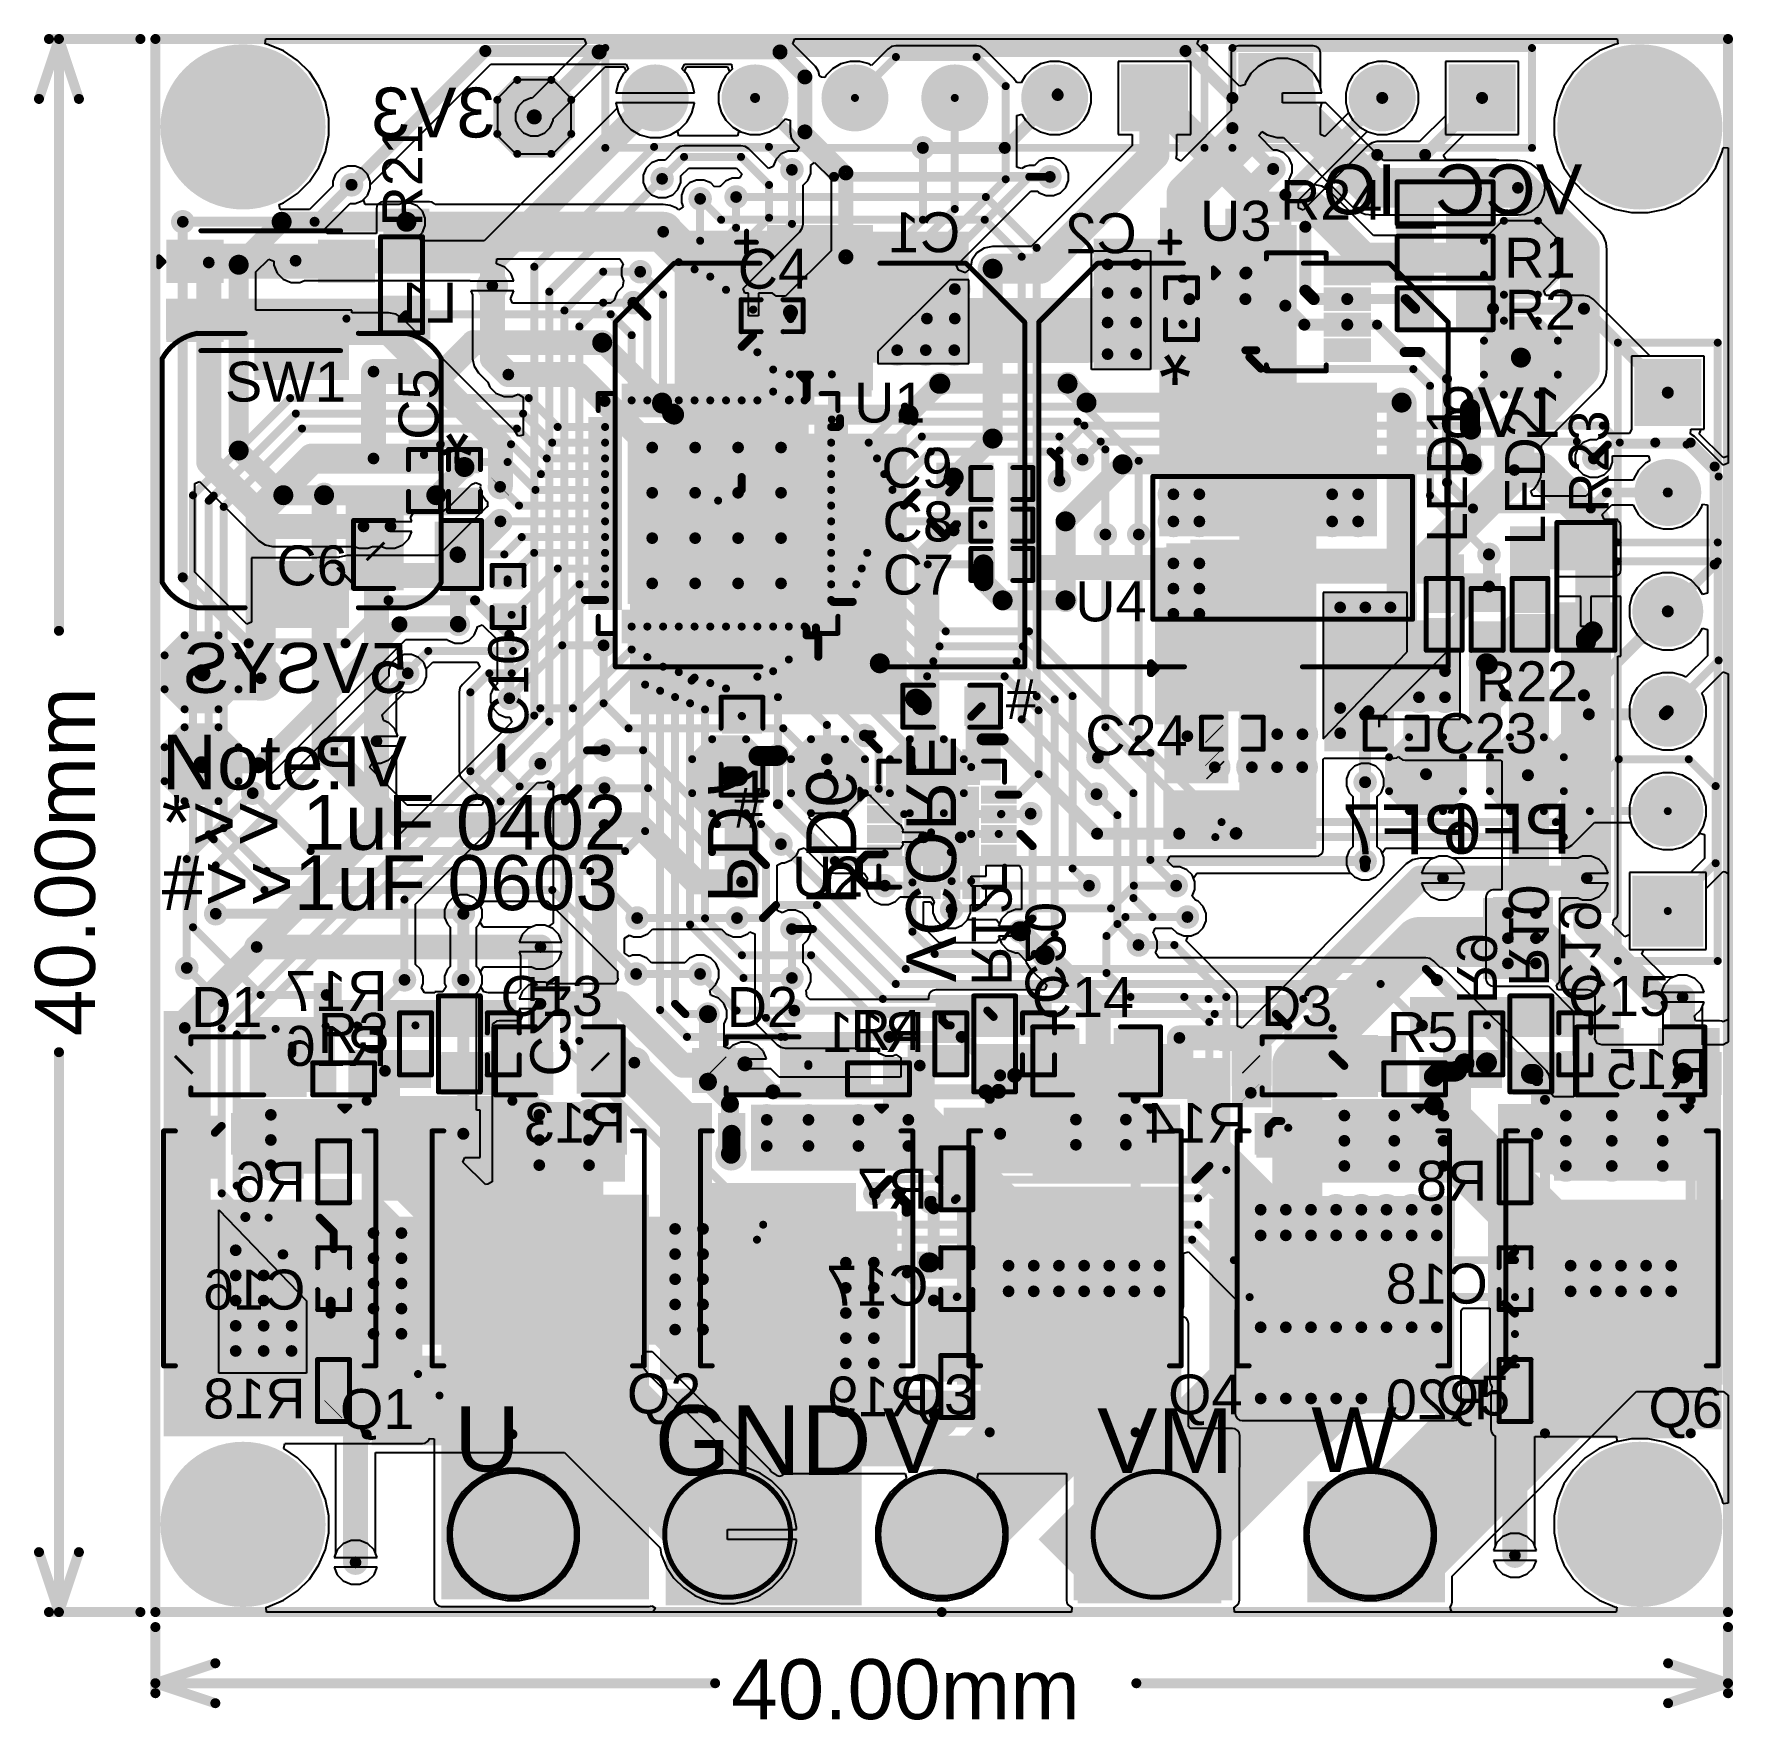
# Model space of a CAD drawing. Header units: millimetres. Extents: x -0.91 to 0.79, y -0.9 to 0.79.
import ezdxf

# ---------------------------------------------------------------- set-up
doc = ezdxf.new("R2010")
doc.units = ezdxf.units.MM
doc.header["$MEASUREMENT"] = 0
for name, color, linetype in [('BottomLayer', 5, 'Continuous'), ('BottomOverlay', 54, 'Continuous'), ('BottomPaste', 16, 'Continuous'), ('BottomSolder', 6, 'Continuous'), ('Mechanical1', 6, 'Continuous'), ('Mechanical2', 216, 'Continuous'), ('MultiLayer', 9, 'Continuous'), ('PadHoleLayer', 156, 'Continuous'), ('TopLayer', 1, 'Continuous'), ('TopOverlay', 2, 'Continuous'), ('TopPaste', 8, 'Continuous'), ('TopSolder', 216, 'Continuous'), ('ViaHoleLayer', 16, 'Continuous')]:
    doc.layers.add(name, color=color, linetype=linetype)
doc.styles.add('Arial', font='', dxfattribs={"height": 0.2})
doc.styles.get('Arial').set_extended_font_data('Arial')

msp = doc.modelspace()

# ---------------------------------------------------------------- texts
at = {"layer": 'BottomOverlay', "style": 'Arial', "text_generation_flag": 2}
for s, height, rotation, p in [('3V3', 0.05, 360, (-0.447, 0.6874)), ('VCC_IO', 0.05, 360, (0.6415, 0.6104)), ('1V8', 0.05, 360, (0.622, 0.3874)), ('5VSYS', 0.05, 360, (-0.5346, 0.1314)), ('VP', 0.05, 360, (-0.5356, 0.0378)), ('VCORE', 0.05, 270, (-0.0356, -0.1584)), ('PD7', 0.05, 270, (-0.2342, -0.0789)), ('PD6', 0.05, 270, (-0.1356, -0.0811)), ('PF7', 0.05, 360, (0.5292, -0.0302)), ('PF6', 0.05, 360, (0.6301, -0.0296)), ('R12', 0.04, 270, (0.03, -0.162)), ('R10', 0.04, 270, (0.568, -0.163)), ('C20', 0.04, 270, (0.084, -0.1803)), ('C19', 0.04, 270, (0.62, -0.179)), ('R9', 0.04, 270, (0.516, -0.1803)), ('C21', 0.04, 270, (-0.412, -0.2527))]:
    msp.add_text(s, height=height, rotation=rotation, dxfattribs=at).set_placement(p)
for s, p in [('C1', (0.0187, 0.5725)), ('C2', (0.1954, 0.5715)), ('L1', (-0.4853, 0.502)), ('R17', (-0.555, -0.187)), ('R16', (-0.555, -0.242)), ('R11', (-0.0167, -0.228)), ('R15', (0.768, -0.265)), ('R13', (-0.316, -0.319)), ('R14', (0.306, -0.319)), ('R6', (-0.6367, -0.378)), ('R8', (0.5463, -0.377)), ('R7', (-0.0137, -0.385)), ('C17', (-0.0131, -0.482)), ('C18', (0.547, -0.48)), ('C16', (-0.637, -0.486)), ('R18', (-0.6371, -0.595)), ('R19', (-0.0121, -0.593)), ('R20', (0.5473, -0.596))]:
    msp.add_text(s, height=0.04, dxfattribs=at).set_placement(p)
at = {"layer": 'Mechanical1', "style": 'Arial'}
msp.add_text('40.00mm', height=0.06, rotation=90, dxfattribs=at).set_placement((-0.848, -0.2123))
msp.add_text('40.00mm', height=0.06, dxfattribs=at).set_placement((-0.2109, -0.896))
at = {"layer": 'TopOverlay', "style": 'Arial'}
for s, height, rotation, p in [('R21', 0.04, 90, (-0.52, 0.5983)), ('*', 0.06, 180, (0.25, 0.4997)), ('C5', 0.04, 90, (-0.504, 0.3847)), ('LED1', 0.04, 90, (0.5261, 0.2814)), ('LED2', 0.04, 90, (0.6041, 0.2787)), ('R23', 0.04, 90, (0.668, 0.3117)), ('*', 0.06, 180, (-0.469, 0.4207)), ('C10', 0.04, 90, (-0.414, 0.088)), ('#', 0.04, 360, (0.0642, 0.1052)), ('Note:', 0.055, 360, (-0.7812, 0.0347)), ('#', 0.04, 360, (-0.209, -0.0036)), ('*>> 1uF 0402', 0.055, 360, (-0.7812, -0.0257)), ('#>>1uF 0603', 0.055, 360, (-0.7812, -0.0861)), ('U', 0.065, 360, (-0.488, -0.6479)), ('GND', 0.07, 360, (-0.2875, -0.6517)), ('V', 0.065, 360, (-0.059, -0.6497)), ('VM', 0.065, 360, (0.1555, -0.6497)), ('W', 0.065, 360, (0.37, -0.6487))]:
    msp.add_text(s, height=height, rotation=rotation, dxfattribs=at).set_placement(p)
for s, p in [('R24', (0.3387, 0.605)), ('U3', (0.2588, 0.584)), ('R1', (0.5633, 0.547)), ('C4', (-0.2043, 0.536)), ('R2', (0.5637, 0.495)), ('SW1', (-0.7177, 0.423)), ('U1', (-0.0877, 0.402)), ('C9', (-0.0604, 0.3368)), ('C8', (-0.0593, 0.283)), ('C6', (-0.6663, 0.239)), ('C7', (-0.0591, 0.2298)), ('U4', (0.1337, 0.203)), ('R22', (0.5347, 0.123)), ('C24', (0.1437, 0.069)), ('C23', (0.4937, 0.071)), ('U2', (-0.1498, -0.0725)), ('C13', (-0.4419, -0.192)), ('C14', (0.09, -0.193)), ('C15', (0.627, -0.192)), ('D1', (-0.7517, -0.203)), ('D2', (-0.2153, -0.203)), ('D3', (0.3197, -0.202)), ('R4', (-0.0913, -0.226)), ('R3', (-0.6247, -0.229)), ('R5', (0.4457, -0.228)), ('Q2', (-0.3153, -0.59)), ('Q3', (-0.0413, -0.591)), ('Q4', (0.2267, -0.591)), ('Q5', (0.4947, -0.592)), ('Q1', (-0.6026, -0.6055)), ('Q6', (0.7077, -0.604))]:
    msp.add_text(s, height=0.04, dxfattribs=at).set_placement(p)

# ---------------------------------------------------------------- blocks, each defined once
blk = doc.blocks.new('C___0805_1')
at = {"layer": 'TopLayer'}
for points in [[(-0.06, 0.03), (-0.02, 0.03), (-0.02, -0.03), (-0.06, -0.03)], [(0.02, 0.03), (0.06, 0.03), (0.06, -0.03), (0.02, -0.03)]]:
    blk.add_hatch(color=1, dxfattribs=at).paths.add_polyline_path(points)
at = {"layer": 'TopPaste'}
for points in [[(-0.06, 0.03), (-0.02, 0.03), (-0.02, -0.03), (-0.06, -0.03)], [(0.02, 0.03), (0.06, 0.03), (0.06, -0.03), (0.02, -0.03)]]:
    blk.add_hatch(color=8, dxfattribs=at).paths.add_polyline_path(points)
at = {"layer": 'TopSolder'}
for points in [[(-0.0628, 0.0328), (-0.0172, 0.0328), (-0.0172, -0.0328), (-0.0628, -0.0328)], [(0.0172, 0.0328), (0.0628, 0.0328), (0.0628, -0.0328), (0.0172, -0.0328)]]:
    blk.add_hatch(color=216, dxfattribs=at).paths.add_polyline_path(points)
at = {"layer": 'TopOverlay', "const_width": 0.005}
for points in [[(-0.024, 0.034), (-0.064, 0.034)], [(-0.064, 0.034), (-0.064, -0.034)], [(0.064, 0.034), (0.024, 0.034)], [(0.064, 0.034), (0.064, -0.034)], [(-0.024, -0.034), (-0.064, -0.034)], [(0.064, -0.034), (0.024, -0.034)]]:
    blk.add_lwpolyline(points, dxfattribs=at)
at = {"layer": 'TopOverlay', "const_width": 0.0025}
for points in [[(-0.0653, 0.034, 1), (-0.0628, 0.034, 1)], [(-0.0653, 0.034, 1), (-0.0628, 0.034, 1)], [(-0.0253, 0.034, 1), (-0.0227, 0.034, 1)], [(0.0227, 0.034, 1), (0.0253, 0.034, 1)], [(0.0628, 0.034, 1), (0.0653, 0.034, 1)], [(0.0628, 0.034, 1), (0.0653, 0.034, 1)], [(-0.0653, -0.034, 1), (-0.0628, -0.034, 1)], [(-0.0653, -0.034, 1), (-0.0628, -0.034, 1)], [(-0.0253, -0.034, 1), (-0.0227, -0.034, 1)], [(0.0227, -0.034, 1), (0.0253, -0.034, 1)], [(0.0628, -0.034, 1), (0.0653, -0.034, 1)], [(0.0628, -0.034, 1), (0.0653, -0.034, 1)]]:
    blk.add_lwpolyline(points, format="xyb", close=True, dxfattribs=at)
blk = doc.blocks.new('C___0402_2')
at = {"layer": 'TopLayer'}
for points in [[(-0.0275, -0.0125), (-0.0275, 0.0125), (-0.0095, 0.0125), (-0.0095, -0.0125)], [(0.0095, -0.0125), (0.0095, 0.0125), (0.0275, 0.0125), (0.0275, -0.0125)]]:
    blk.add_hatch(color=1, dxfattribs=at).paths.add_polyline_path(points)
at = {"layer": 'TopPaste'}
for points in [[(-0.0275, -0.0125), (-0.0275, 0.0125), (-0.0095, 0.0125), (-0.0095, -0.0125)], [(0.0095, -0.0125), (0.0095, 0.0125), (0.0275, 0.0125), (0.0275, -0.0125)]]:
    blk.add_hatch(color=8, dxfattribs=at).paths.add_polyline_path(points)
at = {"layer": 'TopSolder'}
for points in [[(-0.0299, -0.0149), (-0.0299, 0.0149), (-0.0071, 0.0149), (-0.0071, -0.0149)], [(0.0071, -0.0149), (0.0071, 0.0149), (0.0299, 0.0149), (0.0299, -0.0149)]]:
    blk.add_hatch(color=216, dxfattribs=at).paths.add_polyline_path(points)
at = {"layer": 'TopOverlay', "const_width": 0.005}
for points in [[(-0.011, 0.016), (-0.031, 0.016)], [(-0.031, 0.016), (-0.031, -0.016)], [(0.031, 0.016), (0.011, 0.016)], [(0.031, 0.016), (0.031, -0.016)], [(-0.011, -0.016), (-0.031, -0.016)], [(0.031, -0.016), (0.011, -0.016)]]:
    blk.add_lwpolyline(points, dxfattribs=at)
at = {"layer": 'TopOverlay', "const_width": 0.0025}
for points in [[(-0.0323, 0.016, 1), (-0.0297, 0.016, 1)], [(-0.0323, 0.016, 1), (-0.0297, 0.016, 1)], [(-0.0123, 0.016, 1), (-0.0097, 0.016, 1)], [(0.0097, 0.016, 1), (0.0123, 0.016, 1)], [(0.0297, 0.016, 1), (0.0323, 0.016, 1)], [(0.0297, 0.016, 1), (0.0323, 0.016, 1)], [(-0.0323, -0.016, 1), (-0.0297, -0.016, 1)], [(-0.0323, -0.016, 1), (-0.0297, -0.016, 1)], [(-0.0123, -0.016, 1), (-0.0097, -0.016, 1)], [(0.0097, -0.016, 1), (0.0123, -0.016, 1)], [(0.0297, -0.016, 1), (0.0323, -0.016, 1)], [(0.0297, -0.016, 1), (0.0323, -0.016, 1)]]:
    blk.add_lwpolyline(points, format="xyb", close=True, dxfattribs=at)
blk = doc.blocks.new('C___0402_3')
at = {"layer": 'TopLayer'}
for points in [[(-0.0275, -0.0125), (-0.0275, 0.0125), (-0.0095, 0.0125), (-0.0095, -0.0125)], [(0.0095, -0.0125), (0.0095, 0.0125), (0.0275, 0.0125), (0.0275, -0.0125)]]:
    blk.add_hatch(color=1, dxfattribs=at).paths.add_polyline_path(points)
at = {"layer": 'TopPaste'}
for points in [[(-0.0275, -0.0125), (-0.0275, 0.0125), (-0.0095, 0.0125), (-0.0095, -0.0125)], [(0.0095, -0.0125), (0.0095, 0.0125), (0.0275, 0.0125), (0.0275, -0.0125)]]:
    blk.add_hatch(color=8, dxfattribs=at).paths.add_polyline_path(points)
at = {"layer": 'TopSolder'}
for points in [[(-0.0299, -0.0149), (-0.0299, 0.0149), (-0.0071, 0.0149), (-0.0071, -0.0149)], [(0.0071, -0.0149), (0.0071, 0.0149), (0.0299, 0.0149), (0.0299, -0.0149)]]:
    blk.add_hatch(color=216, dxfattribs=at).paths.add_polyline_path(points)
at = {"layer": 'TopOverlay', "const_width": 0.005}
for points in [[(-0.031, 0.016), (-0.011, 0.016)], [(-0.031, -0.016), (-0.031, 0.016)], [(0.011, 0.016), (0.031, 0.016)], [(0.031, -0.016), (0.031, 0.016)], [(-0.031, -0.016), (-0.011, -0.016)], [(0.011, -0.016), (0.031, -0.016)]]:
    blk.add_lwpolyline(points, dxfattribs=at)
at = {"layer": 'TopOverlay', "const_width": 0.0025}
for points in [[(-0.0323, 0.016, 1), (-0.0297, 0.016, 1)], [(-0.0323, 0.016, 1), (-0.0297, 0.016, 1)], [(-0.0123, 0.016, 1), (-0.0097, 0.016, 1)], [(0.0097, 0.016, 1), (0.0123, 0.016, 1)], [(0.0297, 0.016, 1), (0.0323, 0.016, 1)], [(0.0297, 0.016, 1), (0.0323, 0.016, 1)], [(-0.0323, -0.016, 1), (-0.0297, -0.016, 1)], [(-0.0323, -0.016, 1), (-0.0297, -0.016, 1)], [(-0.0123, -0.016, 1), (-0.0097, -0.016, 1)], [(0.0097, -0.016, 1), (0.0123, -0.016, 1)], [(0.0297, -0.016, 1), (0.0323, -0.016, 1)], [(0.0297, -0.016, 1), (0.0323, -0.016, 1)]]:
    blk.add_lwpolyline(points, format="xyb", close=True, dxfattribs=at)
blk = doc.blocks.new('R___0402_4')
at = {"layer": 'TopLayer'}
for points in [[(-0.0275, -0.0125), (-0.0275, 0.0125), (-0.0095, 0.0125), (-0.0095, -0.0125)], [(0.0095, -0.0125), (0.0095, 0.0125), (0.0275, 0.0125), (0.0275, -0.0125)]]:
    blk.add_hatch(color=1, dxfattribs=at).paths.add_polyline_path(points)
at = {"layer": 'TopPaste'}
for points in [[(-0.0275, -0.0125), (-0.0275, 0.0125), (-0.0095, 0.0125), (-0.0095, -0.0125)], [(0.0095, -0.0125), (0.0095, 0.0125), (0.0275, 0.0125), (0.0275, -0.0125)]]:
    blk.add_hatch(color=8, dxfattribs=at).paths.add_polyline_path(points)
at = {"layer": 'TopSolder'}
for points in [[(-0.0297, -0.0147), (-0.0297, 0.0147), (-0.0073, 0.0147), (-0.0073, -0.0147)], [(0.0073, -0.0147), (0.0073, 0.0147), (0.0297, 0.0147), (0.0297, -0.0147)]]:
    blk.add_hatch(color=216, dxfattribs=at).paths.add_polyline_path(points)
at = {"layer": 'TopOverlay'}
for points, const_width in [([(0.031, 0.016), (-0.031, 0.016)], 0.005), ([(-0.031, -0.016), (-0.031, 0.016)], 0.005), ([(0.031, -0.016), (0.031, 0.016)], 0.005), ([(0.031, -0.016), (-0.031, -0.016)], 0.005), ([(0.032, -0.017), (-0.032, -0.017)], 0.000127)]:
    blk.add_lwpolyline(points, dxfattribs=dict(at, const_width=const_width))
for points, const_width in [([(-0.0323, 0.016, 1), (-0.0297, 0.016, 1)], 0.0025), ([(-0.0323, 0.016, 1), (-0.0297, 0.016, 1)], 0.0025), ([(0.0297, 0.016, 1), (0.0323, 0.016, 1)], 0.0025), ([(0.0297, 0.016, 1), (0.0323, 0.016, 1)], 0.0025), ([(-0.0323, -0.016, 1), (-0.0297, -0.016, 1)], 0.0025), ([(-0.0323, -0.016, 1), (-0.0297, -0.016, 1)], 0.0025), ([(-0.032, -0.017, 1), (-0.032, -0.017, 1)], 0.0000635), ([(0.0297, -0.016, 1), (0.0323, -0.016, 1)], 0.0025), ([(0.0297, -0.016, 1), (0.0323, -0.016, 1)], 0.0025), ([(0.032, -0.017, 1), (0.032, -0.017, 1)], 0.0000635)]:
    blk.add_lwpolyline(points, format="xyb", close=True, dxfattribs=dict(at, const_width=const_width))
blk = doc.blocks.new('SOT__223_5')
at = {"layer": 'TopLayer'}
for points in [[(-0.0748, 0.1594), (0.0748, 0.1594), (0.0748, 0.0807), (-0.0748, 0.0807)], [(-0.1201, -0.0807), (-0.061, -0.0807), (-0.061, -0.1594), (-0.1201, -0.1594)], [(-0.0295, -0.0807), (0.0295, -0.0807), (0.0295, -0.1594), (-0.0295, -0.1594)], [(0.061, -0.0807), (0.1201, -0.0807), (0.1201, -0.1594), (0.061, -0.1594)]]:
    blk.add_hatch(color=1, dxfattribs=at).paths.add_polyline_path(points)
at = {"layer": 'TopPaste'}
for points in [[(-0.0748, 0.1594), (0.0748, 0.1594), (0.0748, 0.0807), (-0.0748, 0.0807)], [(-0.1201, -0.0807), (-0.061, -0.0807), (-0.061, -0.1594), (-0.1201, -0.1594)], [(-0.0295, -0.0807), (0.0295, -0.0807), (0.0295, -0.1594), (-0.0295, -0.1594)], [(0.061, -0.0807), (0.1201, -0.0807), (0.1201, -0.1594), (0.061, -0.1594)]]:
    blk.add_hatch(color=8, dxfattribs=at).paths.add_polyline_path(points)
at = {"layer": 'TopSolder'}
for points in [[(-0.0788, 0.1634), (0.0788, 0.1634), (0.0788, 0.0767), (-0.0788, 0.0767)], [(-0.1241, -0.0767), (-0.057, -0.0767), (-0.057, -0.1634), (-0.1241, -0.1634)], [(-0.0335, -0.0767), (0.0335, -0.0767), (0.0335, -0.1634), (-0.0335, -0.1634)], [(0.057, -0.0767), (0.1241, -0.0767), (0.1241, -0.1634), (0.057, -0.1634)]]:
    blk.add_hatch(color=216, dxfattribs=at).paths.add_polyline_path(points)
at = {"layer": 'TopOverlay'}
for points, const_width in [([(-0.13, -0.072), (-0.13, 0.071)], 0.005), ([(-0.13, 0.071), (0.13, 0.071)], 0.005), ([(0.13, -0.072), (0.13, 0.071)], 0.005), ([(-0.13, -0.072), (0.13, -0.072)], 0.005), ([(-0.132, -0.126), (-0.132, -0.116)], 0.00787), ([(-0.132, -0.116), (-0.127, -0.121)], 0.00787), ([(-0.132, -0.126), (-0.127, -0.121)], 0.00787)]:
    blk.add_lwpolyline(points, dxfattribs=dict(at, const_width=const_width))
for points, const_width in [([(-0.1313, 0.071, 1), (-0.1288, 0.071, 1)], 0.0025), ([(-0.1313, 0.071, 1), (-0.1288, 0.071, 1)], 0.0025), ([(0.1288, 0.071, 1), (0.1313, 0.071, 1)], 0.0025), ([(0.1288, 0.071, 1), (0.1313, 0.071, 1)], 0.0025), ([(-0.1313, -0.072, 1), (-0.1288, -0.072, 1)], 0.0025), ([(-0.1313, -0.072, 1), (-0.1288, -0.072, 1)], 0.0025), ([(0.1288, -0.072, 1), (0.1313, -0.072, 1)], 0.0025), ([(0.1288, -0.072, 1), (0.1313, -0.072, 1)], 0.0025), ([(-0.134, -0.116, 1), (-0.13, -0.116, 1)], 0.00394), ([(-0.134, -0.116, 1), (-0.13, -0.116, 1)], 0.00394), ([(-0.129, -0.121, 1), (-0.125, -0.121, 1)], 0.00394), ([(-0.129, -0.121, 1), (-0.125, -0.121, 1)], 0.00394), ([(-0.134, -0.126, 1), (-0.13, -0.126, 1)], 0.00394), ([(-0.134, -0.126, 1), (-0.13, -0.126, 1)], 0.00394)]:
    blk.add_lwpolyline(points, format="xyb", close=True, dxfattribs=dict(at, const_width=const_width))
blk = doc.blocks.new('SOT_23_8_6')
at = {"layer": 'TopLayer'}
for points in [[(-0.0707, 0.0463), (-0.0313, 0.0463), (-0.0313, 0.0305), (-0.0707, 0.0305)], [(0.0313, 0.0463), (0.0707, 0.0463), (0.0707, 0.0305), (0.0313, 0.0305)], [(-0.0707, 0.0207), (-0.0313, 0.0207), (-0.0313, 0.0049), (-0.0707, 0.0049)], [(0.0313, 0.0207), (0.0707, 0.0207), (0.0707, 0.0049), (0.0313, 0.0049)], [(-0.0707, -0.0049), (-0.0313, -0.0049), (-0.0313, -0.0207), (-0.0707, -0.0207)], [(0.0313, -0.0049), (0.0707, -0.0049), (0.0707, -0.0207), (0.0313, -0.0207)], [(-0.0707, -0.0305), (-0.0313, -0.0305), (-0.0313, -0.0463), (-0.0707, -0.0463)], [(0.0313, -0.0305), (0.0707, -0.0305), (0.0707, -0.0463), (0.0313, -0.0463)]]:
    blk.add_hatch(color=1, dxfattribs=at).paths.add_polyline_path(points)
at = {"layer": 'TopPaste'}
for points in [[(-0.0707, 0.0463), (-0.0313, 0.0463), (-0.0313, 0.0305), (-0.0707, 0.0305)], [(0.0313, 0.0463), (0.0707, 0.0463), (0.0707, 0.0305), (0.0313, 0.0305)], [(-0.0707, 0.0207), (-0.0313, 0.0207), (-0.0313, 0.0049), (-0.0707, 0.0049)], [(0.0313, 0.0207), (0.0707, 0.0207), (0.0707, 0.0049), (0.0313, 0.0049)], [(-0.0707, -0.0049), (-0.0313, -0.0049), (-0.0313, -0.0207), (-0.0707, -0.0207)], [(0.0313, -0.0049), (0.0707, -0.0049), (0.0707, -0.0207), (0.0313, -0.0207)], [(-0.0707, -0.0305), (-0.0313, -0.0305), (-0.0313, -0.0463), (-0.0707, -0.0463)], [(0.0313, -0.0305), (0.0707, -0.0305), (0.0707, -0.0463), (0.0313, -0.0463)]]:
    blk.add_hatch(color=8, dxfattribs=at).paths.add_polyline_path(points)
at = {"layer": 'TopSolder'}
for points in [[(-0.0747, 0.0503), (-0.0273, 0.0503), (-0.0273, 0.0265), (-0.0747, 0.0265)], [(0.0273, 0.0503), (0.0747, 0.0503), (0.0747, 0.0265), (0.0273, 0.0265)], [(-0.0747, 0.0247), (-0.0273, 0.0247), (-0.0273, 0.0009), (-0.0747, 0.0009)], [(0.0273, 0.0247), (0.0747, 0.0247), (0.0747, 0.0009), (0.0273, 0.0009)], [(-0.0747, -0.0009), (-0.0273, -0.0009), (-0.0273, -0.0247), (-0.0747, -0.0247)], [(0.0273, -0.0009), (0.0747, -0.0009), (0.0747, -0.0247), (0.0273, -0.0247)], [(-0.0747, -0.0265), (-0.0273, -0.0265), (-0.0273, -0.0503), (-0.0747, -0.0503)], [(0.0273, -0.0265), (0.0747, -0.0265), (0.0747, -0.0503), (0.0273, -0.0503)]]:
    blk.add_hatch(color=216, dxfattribs=at).paths.add_polyline_path(points)
at = {"layer": 'TopOverlay', "const_width": 0.005}
for points in [[(-0.03, 0.059), (0.03, 0.059)], [(-0.03, 0.053), (-0.03, 0.059)], [(0.03, 0.053), (0.03, 0.059)], [(-0.083, 0.034), (-0.083, 0.044)], [(-0.083, 0.044), (-0.078, 0.039)], [(-0.083, 0.034), (-0.078, 0.039)], [(-0.03, -0.059), (-0.03, -0.053)], [(0.03, -0.059), (0.03, -0.053)], [(-0.03, -0.059), (0.03, -0.059)]]:
    blk.add_lwpolyline(points, dxfattribs=at)
at = {"layer": 'TopOverlay', "const_width": 0.0025}
for points in [[(-0.0312, 0.059, 1), (-0.0288, 0.059, 1)], [(-0.0312, 0.059, 1), (-0.0288, 0.059, 1)], [(-0.0312, 0.053, 1), (-0.0288, 0.053, 1)], [(0.0288, 0.059, 1), (0.0312, 0.059, 1)], [(0.0288, 0.059, 1), (0.0312, 0.059, 1)], [(0.0288, 0.053, 1), (0.0312, 0.053, 1)], [(-0.0843, 0.044, 1), (-0.0818, 0.044, 1)], [(-0.0843, 0.044, 1), (-0.0818, 0.044, 1)], [(-0.0843, 0.034, 1), (-0.0818, 0.034, 1)], [(-0.0843, 0.034, 1), (-0.0818, 0.034, 1)], [(-0.0793, 0.039, 1), (-0.0767, 0.039, 1)], [(-0.0793, 0.039, 1), (-0.0767, 0.039, 1)], [(-0.0312, -0.053, 1), (-0.0288, -0.053, 1)], [(0.0288, -0.053, 1), (0.0312, -0.053, 1)], [(-0.0312, -0.059, 1), (-0.0288, -0.059, 1)], [(-0.0312, -0.059, 1), (-0.0288, -0.059, 1)], [(0.0288, -0.059, 1), (0.0312, -0.059, 1)], [(0.0288, -0.059, 1), (0.0312, -0.059, 1)]]:
    blk.add_lwpolyline(points, format="xyb", close=True, dxfattribs=at)
blk = doc.blocks.new('16_QFN__3_3___7')
at = {"layer": 'TopLayer'}
for points in [[(-0.0344, 0.0709), (-0.0246, 0.0709), (-0.0246, 0.0433), (-0.0344, 0.0433)], [(-0.0148, 0.0709), (-0.0049, 0.0709), (-0.0049, 0.0433), (-0.0148, 0.0433)], [(0.0049, 0.0709), (0.0148, 0.0709), (0.0148, 0.0433), (0.0049, 0.0433)], [(0.0246, 0.0709), (0.0344, 0.0709), (0.0344, 0.0433), (0.0246, 0.0433)], [(-0.0433, 0.0344), (-0.0433, 0.0246), (-0.0709, 0.0246), (-0.0709, 0.0344)], [(0.0709, 0.0344), (0.0709, 0.0246), (0.0433, 0.0246), (0.0433, 0.0344)], [(-0.0335, 0.0335), (0.0335, 0.0335), (0.0335, -0.0335), (-0.0335, -0.0335)], [(-0.0433, 0.0148), (-0.0433, 0.0049), (-0.0709, 0.0049), (-0.0709, 0.0148)], [(0.0709, 0.0148), (0.0709, 0.0049), (0.0433, 0.0049), (0.0433, 0.0148)], [(-0.0433, -0.0049), (-0.0433, -0.0148), (-0.0709, -0.0148), (-0.0709, -0.0049)], [(0.0709, -0.0049), (0.0709, -0.0148), (0.0433, -0.0148), (0.0433, -0.0049)], [(-0.0433, -0.0246), (-0.0433, -0.0344), (-0.0709, -0.0344), (-0.0709, -0.0246)], [(0.0709, -0.0246), (0.0709, -0.0344), (0.0433, -0.0344), (0.0433, -0.0246)], [(-0.0344, -0.0433), (-0.0246, -0.0433), (-0.0246, -0.0709), (-0.0344, -0.0709)], [(-0.0148, -0.0433), (-0.0049, -0.0433), (-0.0049, -0.0709), (-0.0148, -0.0709)], [(0.0049, -0.0433), (0.0148, -0.0433), (0.0148, -0.0709), (0.0049, -0.0709)], [(0.0246, -0.0433), (0.0344, -0.0433), (0.0344, -0.0709), (0.0246, -0.0709)]]:
    blk.add_hatch(color=1, dxfattribs=at).paths.add_polyline_path(points)
at = {"layer": 'TopPaste'}
for points in [[(-0.0344, 0.0709), (-0.0246, 0.0709), (-0.0246, 0.0433), (-0.0344, 0.0433)], [(-0.0148, 0.0709), (-0.0049, 0.0709), (-0.0049, 0.0433), (-0.0148, 0.0433)], [(0.0049, 0.0709), (0.0148, 0.0709), (0.0148, 0.0433), (0.0049, 0.0433)], [(0.0246, 0.0709), (0.0344, 0.0709), (0.0344, 0.0433), (0.0246, 0.0433)], [(-0.0433, 0.0344), (-0.0433, 0.0246), (-0.0709, 0.0246), (-0.0709, 0.0344)], [(0.0709, 0.0344), (0.0709, 0.0246), (0.0433, 0.0246), (0.0433, 0.0344)], [(-0.0335, 0.0335), (0.0335, 0.0335), (0.0335, -0.0335), (-0.0335, -0.0335)], [(-0.0433, 0.0148), (-0.0433, 0.0049), (-0.0709, 0.0049), (-0.0709, 0.0148)], [(0.0709, 0.0148), (0.0709, 0.0049), (0.0433, 0.0049), (0.0433, 0.0148)], [(-0.0433, -0.0049), (-0.0433, -0.0148), (-0.0709, -0.0148), (-0.0709, -0.0049)], [(0.0709, -0.0049), (0.0709, -0.0148), (0.0433, -0.0148), (0.0433, -0.0049)], [(-0.0433, -0.0246), (-0.0433, -0.0344), (-0.0709, -0.0344), (-0.0709, -0.0246)], [(0.0709, -0.0246), (0.0709, -0.0344), (0.0433, -0.0344), (0.0433, -0.0246)], [(-0.0344, -0.0433), (-0.0246, -0.0433), (-0.0246, -0.0709), (-0.0344, -0.0709)], [(-0.0148, -0.0433), (-0.0049, -0.0433), (-0.0049, -0.0709), (-0.0148, -0.0709)], [(0.0049, -0.0433), (0.0148, -0.0433), (0.0148, -0.0709), (0.0049, -0.0709)], [(0.0246, -0.0433), (0.0344, -0.0433), (0.0344, -0.0709), (0.0246, -0.0709)]]:
    blk.add_hatch(color=8, dxfattribs=at).paths.add_polyline_path(points)
at = {"layer": 'TopSolder'}
for points in [[(-0.0384, 0.0749), (-0.0206, 0.0749), (-0.0206, 0.0393), (-0.0384, 0.0393)], [(-0.0188, 0.0749), (-0.0009, 0.0749), (-0.0009, 0.0393), (-0.0188, 0.0393)], [(0.0009, 0.0749), (0.0188, 0.0749), (0.0188, 0.0393), (0.0009, 0.0393)], [(0.0206, 0.0749), (0.0384, 0.0749), (0.0384, 0.0393), (0.0206, 0.0393)], [(-0.0393, 0.0384), (-0.0393, 0.0206), (-0.0749, 0.0206), (-0.0749, 0.0384)], [(-0.0375, 0.0375), (0.0375, 0.0375), (0.0375, -0.0375), (-0.0375, -0.0375)], [(0.0749, 0.0384), (0.0749, 0.0206), (0.0393, 0.0206), (0.0393, 0.0384)], [(-0.0393, 0.0188), (-0.0393, 0.0009), (-0.0749, 0.0009), (-0.0749, 0.0188)], [(0.0749, 0.0188), (0.0749, 0.0009), (0.0393, 0.0009), (0.0393, 0.0188)], [(-0.0393, -0.0009), (-0.0393, -0.0188), (-0.0749, -0.0188), (-0.0749, -0.0009)], [(0.0749, -0.0009), (0.0749, -0.0188), (0.0393, -0.0188), (0.0393, -0.0009)], [(-0.0393, -0.0206), (-0.0393, -0.0384), (-0.0749, -0.0384), (-0.0749, -0.0206)], [(0.0749, -0.0206), (0.0749, -0.0384), (0.0393, -0.0384), (0.0393, -0.0206)], [(-0.0384, -0.0393), (-0.0206, -0.0393), (-0.0206, -0.0749), (-0.0384, -0.0749)], [(-0.0188, -0.0393), (-0.0009, -0.0393), (-0.0009, -0.0749), (-0.0188, -0.0749)], [(0.0009, -0.0393), (0.0188, -0.0393), (0.0188, -0.0749), (0.0009, -0.0749)], [(0.0206, -0.0393), (0.0384, -0.0393), (0.0384, -0.0749), (0.0206, -0.0749)]]:
    blk.add_hatch(color=216, dxfattribs=at).paths.add_polyline_path(points)
at = {"layer": 'TopOverlay', "const_width": 0.005}
for points in [[(-0.063, 0.042), (-0.063, 0.063)], [(-0.063, 0.063), (-0.042, 0.063)], [(0.042, 0.063), (0.063, 0.063)], [(0.063, 0.042), (0.063, 0.063)], [(-0.082, 0.035), (-0.077, 0.03)], [(-0.082, 0.025), (-0.082, 0.035)], [(-0.082, 0.025), (-0.077, 0.03)], [(-0.063, -0.063), (-0.063, -0.042)], [(0.063, -0.063), (0.063, -0.042)], [(-0.063, -0.063), (-0.042, -0.063)], [(0.042, -0.063), (0.063, -0.063)]]:
    blk.add_lwpolyline(points, dxfattribs=at)
at = {"layer": 'TopOverlay', "const_width": 0.0025}
for points in [[(-0.0643, 0.063, 1), (-0.0617, 0.063, 1)], [(-0.0643, 0.063, 1), (-0.0617, 0.063, 1)], [(-0.0432, 0.063, 1), (-0.0408, 0.063, 1)], [(0.0407, 0.063, 1), (0.0432, 0.063, 1)], [(0.0617, 0.063, 1), (0.0642, 0.063, 1)], [(0.0617, 0.063, 1), (0.0642, 0.063, 1)], [(-0.0833, 0.035, 1), (-0.0808, 0.035, 1)], [(-0.0833, 0.035, 1), (-0.0808, 0.035, 1)], [(-0.0643, 0.042, 1), (-0.0617, 0.042, 1)], [(0.0617, 0.042, 1), (0.0642, 0.042, 1)], [(-0.0833, 0.025, 1), (-0.0808, 0.025, 1)], [(-0.0833, 0.025, 1), (-0.0808, 0.025, 1)], [(-0.0783, 0.03, 1), (-0.0757, 0.03, 1)], [(-0.0783, 0.03, 1), (-0.0757, 0.03, 1)], [(-0.0643, -0.042, 1), (-0.0617, -0.042, 1)], [(0.0617, -0.042, 1), (0.0642, -0.042, 1)], [(-0.0643, -0.063, 1), (-0.0617, -0.063, 1)], [(-0.0643, -0.063, 1), (-0.0617, -0.063, 1)], [(-0.0432, -0.063, 1), (-0.0408, -0.063, 1)], [(0.0407, -0.063, 1), (0.0432, -0.063, 1)], [(0.0617, -0.063, 1), (0.0642, -0.063, 1)], [(0.0617, -0.063, 1), (0.0642, -0.063, 1)]]:
    blk.add_lwpolyline(points, format="xyb", close=True, dxfattribs=at)
blk = doc.blocks.new('48_QFN__6_6___8')
at = {"layer": 'TopLayer'}
for points in [[(-0.0925, 0.1004), (-0.0925, 0.126), (-0.0807, 0.126), (-0.0807, 0.1004)], [(-0.0768, 0.1004), (-0.0768, 0.126), (-0.065, 0.126), (-0.065, 0.1004)], [(-0.061, 0.1004), (-0.061, 0.126), (-0.0492, 0.126), (-0.0492, 0.1004)], [(-0.0453, 0.1004), (-0.0453, 0.126), (-0.0335, 0.126), (-0.0335, 0.1004)], [(-0.0295, 0.1004), (-0.0295, 0.126), (-0.0177, 0.126), (-0.0177, 0.1004)], [(-0.0138, 0.1004), (-0.0138, 0.126), (-0.002, 0.126), (-0.002, 0.1004)], [(0.002, 0.1004), (0.002, 0.126), (0.0138, 0.126), (0.0138, 0.1004)], [(0.0177, 0.1004), (0.0177, 0.126), (0.0295, 0.126), (0.0295, 0.1004)], [(0.0335, 0.1004), (0.0335, 0.126), (0.0453, 0.126), (0.0453, 0.1004)], [(0.0492, 0.1004), (0.0492, 0.126), (0.061, 0.126), (0.061, 0.1004)], [(0.065, 0.1004), (0.065, 0.126), (0.0768, 0.126), (0.0768, 0.1004)], [(0.0807, 0.1004), (0.0807, 0.126), (0.0925, 0.126), (0.0925, 0.1004)], [(-0.126, 0.0925), (-0.1004, 0.0925), (-0.1004, 0.0807), (-0.126, 0.0807)], [(0.0866, -0.0866), (-0.0866, -0.0866), (-0.0866, 0.0866), (0.0866, 0.0866)], [(0.1004, 0.0925), (0.126, 0.0925), (0.126, 0.0807), (0.1004, 0.0807)], [(-0.126, 0.0768), (-0.1004, 0.0768), (-0.1004, 0.065), (-0.126, 0.065)], [(0.1004, 0.0768), (0.126, 0.0768), (0.126, 0.065), (0.1004, 0.065)], [(-0.126, 0.061), (-0.1004, 0.061), (-0.1004, 0.0492), (-0.126, 0.0492)], [(0.1004, 0.061), (0.126, 0.061), (0.126, 0.0492), (0.1004, 0.0492)], [(-0.126, 0.0453), (-0.1004, 0.0453), (-0.1004, 0.0335), (-0.126, 0.0335)], [(0.1004, 0.0453), (0.126, 0.0453), (0.126, 0.0335), (0.1004, 0.0335)], [(-0.126, 0.0295), (-0.1004, 0.0295), (-0.1004, 0.0177), (-0.126, 0.0177)], [(0.1004, 0.0295), (0.126, 0.0295), (0.126, 0.0177), (0.1004, 0.0177)], [(-0.126, 0.0138), (-0.1004, 0.0138), (-0.1004, 0.002), (-0.126, 0.002)], [(0.1004, 0.0138), (0.126, 0.0138), (0.126, 0.002), (0.1004, 0.002)], [(-0.126, -0.002), (-0.1004, -0.002), (-0.1004, -0.0138), (-0.126, -0.0138)], [(0.1004, -0.002), (0.126, -0.002), (0.126, -0.0138), (0.1004, -0.0138)], [(-0.126, -0.0177), (-0.1004, -0.0177), (-0.1004, -0.0295), (-0.126, -0.0295)], [(-0.126, -0.0335), (-0.1004, -0.0335), (-0.1004, -0.0453), (-0.126, -0.0453)], [(0.1004, -0.0177), (0.126, -0.0177), (0.126, -0.0295), (0.1004, -0.0295)], [(0.1004, -0.0335), (0.126, -0.0335), (0.126, -0.0453), (0.1004, -0.0453)], [(-0.126, -0.0492), (-0.1004, -0.0492), (-0.1004, -0.061), (-0.126, -0.061)], [(0.1004, -0.0492), (0.126, -0.0492), (0.126, -0.061), (0.1004, -0.061)], [(-0.126, -0.065), (-0.1004, -0.065), (-0.1004, -0.0768), (-0.126, -0.0768)], [(0.1004, -0.065), (0.126, -0.065), (0.126, -0.0768), (0.1004, -0.0768)], [(-0.126, -0.0807), (-0.1004, -0.0807), (-0.1004, -0.0925), (-0.126, -0.0925)], [(0.1004, -0.0807), (0.126, -0.0807), (0.126, -0.0925), (0.1004, -0.0925)], [(-0.0807, -0.1004), (-0.0807, -0.126), (-0.0925, -0.126), (-0.0925, -0.1004)], [(-0.065, -0.1004), (-0.065, -0.126), (-0.0768, -0.126), (-0.0768, -0.1004)], [(-0.0492, -0.1004), (-0.0492, -0.126), (-0.061, -0.126), (-0.061, -0.1004)], [(-0.0335, -0.1004), (-0.0335, -0.126), (-0.0453, -0.126), (-0.0453, -0.1004)], [(-0.0177, -0.1004), (-0.0177, -0.126), (-0.0295, -0.126), (-0.0295, -0.1004)], [(-0.002, -0.1004), (-0.002, -0.126), (-0.0138, -0.126), (-0.0138, -0.1004)], [(0.0138, -0.1004), (0.0138, -0.126), (0.002, -0.126), (0.002, -0.1004)], [(0.0295, -0.1004), (0.0295, -0.126), (0.0177, -0.126), (0.0177, -0.1004)], [(0.0453, -0.1004), (0.0453, -0.126), (0.0335, -0.126), (0.0335, -0.1004)], [(0.061, -0.1004), (0.061, -0.126), (0.0492, -0.126), (0.0492, -0.1004)], [(0.0768, -0.1004), (0.0768, -0.126), (0.065, -0.126), (0.065, -0.1004)], [(0.0925, -0.1004), (0.0925, -0.126), (0.0807, -0.126), (0.0807, -0.1004)]]:
    blk.add_hatch(color=1, dxfattribs=at).paths.add_polyline_path(points)
at = {"layer": 'TopPaste'}
for points in [[(-0.0925, 0.1004), (-0.0925, 0.126), (-0.0807, 0.126), (-0.0807, 0.1004)], [(-0.0768, 0.1004), (-0.0768, 0.126), (-0.065, 0.126), (-0.065, 0.1004)], [(-0.061, 0.1004), (-0.061, 0.126), (-0.0492, 0.126), (-0.0492, 0.1004)], [(-0.0453, 0.1004), (-0.0453, 0.126), (-0.0335, 0.126), (-0.0335, 0.1004)], [(-0.0295, 0.1004), (-0.0295, 0.126), (-0.0177, 0.126), (-0.0177, 0.1004)], [(-0.0138, 0.1004), (-0.0138, 0.126), (-0.002, 0.126), (-0.002, 0.1004)], [(0.002, 0.1004), (0.002, 0.126), (0.0138, 0.126), (0.0138, 0.1004)], [(0.0177, 0.1004), (0.0177, 0.126), (0.0295, 0.126), (0.0295, 0.1004)], [(0.0335, 0.1004), (0.0335, 0.126), (0.0453, 0.126), (0.0453, 0.1004)], [(0.0492, 0.1004), (0.0492, 0.126), (0.061, 0.126), (0.061, 0.1004)], [(0.065, 0.1004), (0.065, 0.126), (0.0768, 0.126), (0.0768, 0.1004)], [(0.0807, 0.1004), (0.0807, 0.126), (0.0925, 0.126), (0.0925, 0.1004)], [(-0.126, 0.0925), (-0.1004, 0.0925), (-0.1004, 0.0807), (-0.126, 0.0807)], [(0.0866, -0.0866), (-0.0866, -0.0866), (-0.0866, 0.0866), (0.0866, 0.0866)], [(0.1004, 0.0925), (0.126, 0.0925), (0.126, 0.0807), (0.1004, 0.0807)], [(-0.126, 0.0768), (-0.1004, 0.0768), (-0.1004, 0.065), (-0.126, 0.065)], [(0.1004, 0.0768), (0.126, 0.0768), (0.126, 0.065), (0.1004, 0.065)], [(-0.126, 0.061), (-0.1004, 0.061), (-0.1004, 0.0492), (-0.126, 0.0492)], [(0.1004, 0.061), (0.126, 0.061), (0.126, 0.0492), (0.1004, 0.0492)], [(-0.126, 0.0453), (-0.1004, 0.0453), (-0.1004, 0.0335), (-0.126, 0.0335)], [(0.1004, 0.0453), (0.126, 0.0453), (0.126, 0.0335), (0.1004, 0.0335)], [(-0.126, 0.0295), (-0.1004, 0.0295), (-0.1004, 0.0177), (-0.126, 0.0177)], [(0.1004, 0.0295), (0.126, 0.0295), (0.126, 0.0177), (0.1004, 0.0177)], [(-0.126, 0.0138), (-0.1004, 0.0138), (-0.1004, 0.002), (-0.126, 0.002)], [(0.1004, 0.0138), (0.126, 0.0138), (0.126, 0.002), (0.1004, 0.002)], [(-0.126, -0.002), (-0.1004, -0.002), (-0.1004, -0.0138), (-0.126, -0.0138)], [(0.1004, -0.002), (0.126, -0.002), (0.126, -0.0138), (0.1004, -0.0138)], [(-0.126, -0.0177), (-0.1004, -0.0177), (-0.1004, -0.0295), (-0.126, -0.0295)], [(-0.126, -0.0335), (-0.1004, -0.0335), (-0.1004, -0.0453), (-0.126, -0.0453)], [(0.1004, -0.0177), (0.126, -0.0177), (0.126, -0.0295), (0.1004, -0.0295)], [(0.1004, -0.0335), (0.126, -0.0335), (0.126, -0.0453), (0.1004, -0.0453)], [(-0.126, -0.0492), (-0.1004, -0.0492), (-0.1004, -0.061), (-0.126, -0.061)], [(0.1004, -0.0492), (0.126, -0.0492), (0.126, -0.061), (0.1004, -0.061)], [(-0.126, -0.065), (-0.1004, -0.065), (-0.1004, -0.0768), (-0.126, -0.0768)], [(0.1004, -0.065), (0.126, -0.065), (0.126, -0.0768), (0.1004, -0.0768)], [(-0.126, -0.0807), (-0.1004, -0.0807), (-0.1004, -0.0925), (-0.126, -0.0925)], [(0.1004, -0.0807), (0.126, -0.0807), (0.126, -0.0925), (0.1004, -0.0925)], [(-0.0807, -0.1004), (-0.0807, -0.126), (-0.0925, -0.126), (-0.0925, -0.1004)], [(-0.065, -0.1004), (-0.065, -0.126), (-0.0768, -0.126), (-0.0768, -0.1004)], [(-0.0492, -0.1004), (-0.0492, -0.126), (-0.061, -0.126), (-0.061, -0.1004)], [(-0.0335, -0.1004), (-0.0335, -0.126), (-0.0453, -0.126), (-0.0453, -0.1004)], [(-0.0177, -0.1004), (-0.0177, -0.126), (-0.0295, -0.126), (-0.0295, -0.1004)], [(-0.002, -0.1004), (-0.002, -0.126), (-0.0138, -0.126), (-0.0138, -0.1004)], [(0.0138, -0.1004), (0.0138, -0.126), (0.002, -0.126), (0.002, -0.1004)], [(0.0295, -0.1004), (0.0295, -0.126), (0.0177, -0.126), (0.0177, -0.1004)], [(0.0453, -0.1004), (0.0453, -0.126), (0.0335, -0.126), (0.0335, -0.1004)], [(0.061, -0.1004), (0.061, -0.126), (0.0492, -0.126), (0.0492, -0.1004)], [(0.0768, -0.1004), (0.0768, -0.126), (0.065, -0.126), (0.065, -0.1004)], [(0.0925, -0.1004), (0.0925, -0.126), (0.0807, -0.126), (0.0807, -0.1004)]]:
    blk.add_hatch(color=8, dxfattribs=at).paths.add_polyline_path(points)
at = {"layer": 'TopSolder'}
for points in [[(-0.0965, 0.0964), (-0.0965, 0.13), (-0.0767, 0.13), (-0.0767, 0.0964)], [(-0.0808, 0.0964), (-0.0808, 0.13), (-0.061, 0.13), (-0.061, 0.0964)], [(-0.065, 0.0964), (-0.065, 0.13), (-0.0452, 0.13), (-0.0452, 0.0964)], [(-0.0493, 0.0964), (-0.0493, 0.13), (-0.0295, 0.13), (-0.0295, 0.0964)], [(-0.0335, 0.0964), (-0.0335, 0.13), (-0.0137, 0.13), (-0.0137, 0.0964)], [(-0.0178, 0.0964), (-0.0178, 0.13), (0.002, 0.13), (0.002, 0.0964)], [(-0.002, 0.0964), (-0.002, 0.13), (0.0178, 0.13), (0.0178, 0.0964)], [(0.0137, 0.0964), (0.0137, 0.13), (0.0335, 0.13), (0.0335, 0.0964)], [(0.0295, 0.0964), (0.0295, 0.13), (0.0493, 0.13), (0.0493, 0.0964)], [(0.0452, 0.0964), (0.0452, 0.13), (0.065, 0.13), (0.065, 0.0964)], [(0.061, 0.0964), (0.061, 0.13), (0.0808, 0.13), (0.0808, 0.0964)], [(0.0767, 0.0964), (0.0767, 0.13), (0.0965, 0.13), (0.0965, 0.0964)], [(-0.13, 0.0965), (-0.0964, 0.0965), (-0.0964, 0.0767), (-0.13, 0.0767)], [(0.0906, -0.0906), (-0.0906, -0.0906), (-0.0906, 0.0906), (0.0906, 0.0906)], [(0.0964, 0.0965), (0.13, 0.0965), (0.13, 0.0767), (0.0964, 0.0767)], [(-0.13, 0.0808), (-0.0964, 0.0808), (-0.0964, 0.061), (-0.13, 0.061)], [(0.0964, 0.0808), (0.13, 0.0808), (0.13, 0.061), (0.0964, 0.061)], [(-0.13, 0.065), (-0.0964, 0.065), (-0.0964, 0.0452), (-0.13, 0.0452)], [(0.0964, 0.065), (0.13, 0.065), (0.13, 0.0452), (0.0964, 0.0452)], [(-0.13, 0.0493), (-0.0964, 0.0493), (-0.0964, 0.0295), (-0.13, 0.0295)], [(0.0964, 0.0493), (0.13, 0.0493), (0.13, 0.0295), (0.0964, 0.0295)], [(-0.13, 0.0335), (-0.0964, 0.0335), (-0.0964, 0.0137), (-0.13, 0.0137)], [(-0.13, 0.0178), (-0.0964, 0.0178), (-0.0964, -0.002), (-0.13, -0.002)], [(0.0964, 0.0335), (0.13, 0.0335), (0.13, 0.0137), (0.0964, 0.0137)], [(0.0964, 0.0178), (0.13, 0.0178), (0.13, -0.002), (0.0964, -0.002)], [(-0.13, 0.002), (-0.0964, 0.002), (-0.0964, -0.0178), (-0.13, -0.0178)], [(0.0964, 0.002), (0.13, 0.002), (0.13, -0.0178), (0.0964, -0.0178)], [(-0.13, -0.0137), (-0.0964, -0.0137), (-0.0964, -0.0335), (-0.13, -0.0335)], [(0.0964, -0.0137), (0.13, -0.0137), (0.13, -0.0335), (0.0964, -0.0335)], [(-0.13, -0.0295), (-0.0964, -0.0295), (-0.0964, -0.0493), (-0.13, -0.0493)], [(0.0964, -0.0295), (0.13, -0.0295), (0.13, -0.0493), (0.0964, -0.0493)], [(-0.13, -0.0452), (-0.0964, -0.0452), (-0.0964, -0.065), (-0.13, -0.065)], [(0.0964, -0.0452), (0.13, -0.0452), (0.13, -0.065), (0.0964, -0.065)], [(-0.13, -0.061), (-0.0964, -0.061), (-0.0964, -0.0808), (-0.13, -0.0808)], [(0.0964, -0.061), (0.13, -0.061), (0.13, -0.0808), (0.0964, -0.0808)], [(-0.13, -0.0767), (-0.0964, -0.0767), (-0.0964, -0.0965), (-0.13, -0.0965)], [(0.0964, -0.0767), (0.13, -0.0767), (0.13, -0.0965), (0.0964, -0.0965)], [(-0.0767, -0.0964), (-0.0767, -0.13), (-0.0965, -0.13), (-0.0965, -0.0964)], [(-0.061, -0.0964), (-0.061, -0.13), (-0.0808, -0.13), (-0.0808, -0.0964)], [(-0.0452, -0.0964), (-0.0452, -0.13), (-0.065, -0.13), (-0.065, -0.0964)], [(-0.0295, -0.0964), (-0.0295, -0.13), (-0.0493, -0.13), (-0.0493, -0.0964)], [(-0.0137, -0.0964), (-0.0137, -0.13), (-0.0335, -0.13), (-0.0335, -0.0964)], [(0.002, -0.0964), (0.002, -0.13), (-0.0178, -0.13), (-0.0178, -0.0964)], [(0.0178, -0.0964), (0.0178, -0.13), (-0.002, -0.13), (-0.002, -0.0964)], [(0.0335, -0.0964), (0.0335, -0.13), (0.0137, -0.13), (0.0137, -0.0964)], [(0.0493, -0.0964), (0.0493, -0.13), (0.0295, -0.13), (0.0295, -0.0964)], [(0.065, -0.0964), (0.065, -0.13), (0.0452, -0.13), (0.0452, -0.0964)], [(0.0808, -0.0964), (0.0808, -0.13), (0.061, -0.13), (0.061, -0.0964)], [(0.0965, -0.0964), (0.0965, -0.13), (0.0767, -0.13), (0.0767, -0.0964)]]:
    blk.add_hatch(color=216, dxfattribs=at).paths.add_polyline_path(points)
at = {"layer": 'TopOverlay'}
for points, const_width in [([(-0.12, 0.103), (-0.12, 0.12)], 0.005), ([(-0.103, 0.12), (-0.12, 0.12)], 0.005), ([(0.12, 0.12), (0.103, 0.12)], 0.005), ([(0.12, 0.103), (0.12, 0.12)], 0.005), ([(-0.139, 0.082), (-0.139, 0.092)], 0.00787), ([(-0.134, 0.087), (-0.139, 0.092)], 0.00787), ([(-0.139, 0.082), (-0.134, 0.087)], 0.00787), ([(-0.12, -0.12), (-0.12, -0.103)], 0.005), ([(0.12, -0.12), (0.12, -0.103)], 0.005), ([(-0.103, -0.12), (-0.12, -0.12)], 0.005), ([(0.12, -0.12), (0.103, -0.12)], 0.005)]:
    blk.add_lwpolyline(points, dxfattribs=dict(at, const_width=const_width))
for points, const_width in [([(-0.1213, 0.12, 1), (-0.1188, 0.12, 1)], 0.0025), ([(-0.1213, 0.12, 1), (-0.1188, 0.12, 1)], 0.0025), ([(-0.1043, 0.12, 1), (-0.1018, 0.12, 1)], 0.0025), ([(0.1017, 0.12, 1), (0.1042, 0.12, 1)], 0.0025), ([(0.1187, 0.12, 1), (0.1212, 0.12, 1)], 0.0025), ([(0.1187, 0.12, 1), (0.1212, 0.12, 1)], 0.0025), ([(-0.1213, 0.103, 1), (-0.1188, 0.103, 1)], 0.0025), ([(0.1187, 0.103, 1), (0.1212, 0.103, 1)], 0.0025), ([(-0.141, 0.092, 1), (-0.137, 0.092, 1)], 0.00394), ([(-0.141, 0.092, 1), (-0.137, 0.092, 1)], 0.00394), ([(-0.141, 0.082, 1), (-0.137, 0.082, 1)], 0.00394), ([(-0.141, 0.082, 1), (-0.137, 0.082, 1)], 0.00394), ([(-0.136, 0.087, 1), (-0.132, 0.087, 1)], 0.00394), ([(-0.136, 0.087, 1), (-0.132, 0.087, 1)], 0.00394), ([(-0.1213, -0.103, 1), (-0.1188, -0.103, 1)], 0.0025), ([(0.1187, -0.103, 1), (0.1212, -0.103, 1)], 0.0025), ([(-0.1213, -0.12, 1), (-0.1188, -0.12, 1)], 0.0025), ([(-0.1213, -0.12, 1), (-0.1188, -0.12, 1)], 0.0025), ([(-0.1043, -0.12, 1), (-0.1018, -0.12, 1)], 0.0025), ([(0.1017, -0.12, 1), (0.1042, -0.12, 1)], 0.0025), ([(0.1187, -0.12, 1), (0.1212, -0.12, 1)], 0.0025), ([(0.1187, -0.12, 1), (0.1212, -0.12, 1)], 0.0025)]:
    blk.add_lwpolyline(points, format="xyb", close=True, dxfattribs=dict(at, const_width=const_width))
blk = doc.blocks.new('TS_1185EC_C_D_B__9')
at = {"layer": 'TopLayer'}
for points in [[(-0.1004, 0.0472), (-0.0512, 0.0472), (-0.0512, 0.0118), (-0.1004, 0.0118)], [(0.0512, 0.0472), (0.1004, 0.0472), (0.1004, 0.0118), (0.0512, 0.0118)], [(-0.1004, -0.0118), (-0.0512, -0.0118), (-0.0512, -0.0472), (-0.1004, -0.0472)], [(0.0512, -0.0118), (0.1004, -0.0118), (0.1004, -0.0472), (0.0512, -0.0472)]]:
    blk.add_hatch(color=1, dxfattribs=at).paths.add_polyline_path(points)
at = {"layer": 'TopPaste'}
for points in [[(-0.1004, 0.0472), (-0.0512, 0.0472), (-0.0512, 0.0118), (-0.1004, 0.0118)], [(0.0512, 0.0472), (0.1004, 0.0472), (0.1004, 0.0118), (0.0512, 0.0118)], [(-0.1004, -0.0118), (-0.0512, -0.0118), (-0.0512, -0.0472), (-0.1004, -0.0472)], [(0.0512, -0.0118), (0.1004, -0.0118), (0.1004, -0.0472), (0.0512, -0.0472)]]:
    blk.add_hatch(color=8, dxfattribs=at).paths.add_polyline_path(points)
at = {"layer": 'TopSolder'}
for points in [[(-0.1044, 0.0512), (-0.0472, 0.0512), (-0.0472, 0.0078), (-0.1044, 0.0078)], [(0.0472, 0.0512), (0.1044, 0.0512), (0.1044, 0.0078), (0.0472, 0.0078)], [(-0.1044, -0.0078), (-0.0472, -0.0078), (-0.0472, -0.0512), (-0.1044, -0.0512)], [(0.0472, -0.0078), (0.1044, -0.0078), (0.1044, -0.0512), (0.0472, -0.0512)]]:
    blk.add_hatch(color=216, dxfattribs=at).paths.add_polyline_path(points)
at = {"layer": 'TopOverlay', "const_width": 0.005}
for points in [[(-0.07, 0.06), (0.07, 0.06)], [(-0.112, 0.034), (-0.107, 0.029)], [(-0.112, 0.024), (-0.112, 0.034)], [(-0.112, 0.024), (-0.107, 0.029)], [(-0.07, -0.06), (0.07, -0.06)]]:
    blk.add_lwpolyline(points, dxfattribs=at)
at = {"layer": 'TopOverlay', "const_width": 0.0025}
for points in [[(-0.0712, 0.06, 1), (-0.0688, 0.06, 1)], [(0.0688, 0.06, 1), (0.0712, 0.06, 1)], [(-0.1133, 0.034, 1), (-0.1108, 0.034, 1)], [(-0.1133, 0.034, 1), (-0.1108, 0.034, 1)], [(-0.1133, 0.024, 1), (-0.1108, 0.024, 1)], [(-0.1133, 0.024, 1), (-0.1108, 0.024, 1)], [(-0.1082, 0.029, 1), (-0.1057, 0.029, 1)], [(-0.1082, 0.029, 1), (-0.1057, 0.029, 1)], [(-0.0712, -0.06, 1), (-0.0688, -0.06, 1)], [(0.0688, -0.06, 1), (0.0712, -0.06, 1)]]:
    blk.add_lwpolyline(points, format="xyb", close=True, dxfattribs=at)
blk = doc.blocks.new('R___0603_10')
at = {"layer": 'TopLayer'}
for points in [[(-0.015, 0.0175), (-0.015, -0.0175), (-0.045, -0.0175), (-0.045, 0.0175)], [(0.045, 0.0175), (0.045, -0.0175), (0.015, -0.0175), (0.015, 0.0175)]]:
    blk.add_hatch(color=1, dxfattribs=at).paths.add_polyline_path(points)
at = {"layer": 'TopPaste'}
for points in [[(-0.015, 0.0175), (-0.015, -0.0175), (-0.045, -0.0175), (-0.045, 0.0175)], [(0.045, 0.0175), (0.045, -0.0175), (0.015, -0.0175), (0.015, 0.0175)]]:
    blk.add_hatch(color=8, dxfattribs=at).paths.add_polyline_path(points)
at = {"layer": 'TopSolder'}
for points in [[(-0.011, 0.0215), (-0.011, -0.0215), (-0.049, -0.0215), (-0.049, 0.0215)], [(0.049, 0.0215), (0.049, -0.0215), (0.011, -0.0215), (0.011, 0.0215)]]:
    blk.add_hatch(color=216, dxfattribs=at).paths.add_polyline_path(points)
at = {"layer": 'TopOverlay', "const_width": 0.005}
for points in [[(-0.048, 0.021), (-0.048, -0.021)], [(0.048, 0.021), (-0.048, 0.021)], [(0.048, 0.021), (0.048, -0.021)], [(0.048, -0.021), (-0.048, -0.021)]]:
    blk.add_lwpolyline(points, dxfattribs=at)
at = {"layer": 'TopOverlay', "const_width": 0.0025}
for points in [[(-0.04925, 0.021, 1), (-0.04675, 0.021, 1)], [(-0.04925, 0.021, 1), (-0.04675, 0.021, 1)], [(0.04675, 0.021, 1), (0.04925, 0.021, 1)], [(0.04675, 0.021, 1), (0.04925, 0.021, 1)], [(-0.04925, -0.021, 1), (-0.04675, -0.021, 1)], [(-0.04925, -0.021, 1), (-0.04675, -0.021, 1)], [(0.04675, -0.021, 1), (0.04925, -0.021, 1)], [(0.04675, -0.021, 1), (0.04925, -0.021, 1)]]:
    blk.add_lwpolyline(points, format="xyb", close=True, dxfattribs=at)
blk = doc.blocks.new('RES_0805_11')
at = {"layer": 'TopLayer'}
for points in [[(-0.06, 0.025), (-0.02, 0.025), (-0.02, -0.025), (-0.06, -0.025)], [(0.02, 0.025), (0.06, 0.025), (0.06, -0.025), (0.02, -0.025)]]:
    blk.add_hatch(color=1, dxfattribs=at).paths.add_polyline_path(points)
at = {"layer": 'TopPaste'}
for points in [[(-0.06, 0.025), (-0.02, 0.025), (-0.02, -0.025), (-0.06, -0.025)], [(0.02, 0.025), (0.06, 0.025), (0.06, -0.025), (0.02, -0.025)]]:
    blk.add_hatch(color=8, dxfattribs=at).paths.add_polyline_path(points)
at = {"layer": 'TopSolder'}
for points in [[(-0.064, 0.029), (-0.016, 0.029), (-0.016, -0.029), (-0.064, -0.029)], [(0.016, 0.029), (0.064, 0.029), (0.064, -0.029), (0.016, -0.029)]]:
    blk.add_hatch(color=216, dxfattribs=at).paths.add_polyline_path(points)
at = {"layer": 'TopOverlay', "const_width": 0.005}
for points in [[(0.064, 0.029), (-0.064, 0.029)], [(-0.064, -0.029), (-0.064, 0.029)], [(0.064, -0.029), (0.064, 0.029)], [(0.064, -0.029), (-0.064, -0.029)]]:
    blk.add_lwpolyline(points, dxfattribs=at)
at = {"layer": 'TopOverlay', "const_width": 0.0025}
for points in [[(-0.06525, 0.029, 1), (-0.06275, 0.029, 1)], [(-0.06525, 0.029, 1), (-0.06275, 0.029, 1)], [(0.06275, 0.029, 1), (0.06525, 0.029, 1)], [(0.06275, 0.029, 1), (0.06525, 0.029, 1)], [(-0.06525, -0.029, 1), (-0.06275, -0.029, 1)], [(-0.06525, -0.029, 1), (-0.06275, -0.029, 1)], [(0.06275, -0.029, 1), (0.06525, -0.029, 1)], [(0.06275, -0.029, 1), (0.06525, -0.029, 1)]]:
    blk.add_lwpolyline(points, format="xyb", close=True, dxfattribs=at)
blk = doc.blocks.new('R___0603_12')
at = {"layer": 'TopLayer'}
for points in [[(-0.015, 0.0175), (-0.015, -0.0175), (-0.045, -0.0175), (-0.045, 0.0175)], [(0.045, 0.0175), (0.045, -0.0175), (0.015, -0.0175), (0.015, 0.0175)]]:
    blk.add_hatch(color=1, dxfattribs=at).paths.add_polyline_path(points)
at = {"layer": 'TopPaste'}
for points in [[(-0.015, 0.0175), (-0.015, -0.0175), (-0.045, -0.0175), (-0.045, 0.0175)], [(0.045, 0.0175), (0.045, -0.0175), (0.015, -0.0175), (0.015, 0.0175)]]:
    blk.add_hatch(color=8, dxfattribs=at).paths.add_polyline_path(points)
at = {"layer": 'TopSolder'}
for points in [[(-0.011, 0.0215), (-0.011, -0.0215), (-0.049, -0.0215), (-0.049, 0.0215)], [(0.049, 0.0215), (0.049, -0.0215), (0.011, -0.0215), (0.011, 0.0215)]]:
    blk.add_hatch(color=216, dxfattribs=at).paths.add_polyline_path(points)
at = {"layer": 'TopOverlay', "const_width": 0.005}
for points in [[(0.048, 0.021), (-0.048, 0.021)], [(-0.048, -0.021), (-0.048, 0.021)], [(0.048, -0.021), (0.048, 0.021)], [(0.048, -0.021), (-0.048, -0.021)]]:
    blk.add_lwpolyline(points, dxfattribs=at)
at = {"layer": 'TopOverlay', "const_width": 0.0025}
for points in [[(-0.04925, 0.021, 1), (-0.04675, 0.021, 1)], [(-0.04925, 0.021, 1), (-0.04675, 0.021, 1)], [(0.04675, 0.021, 1), (0.04925, 0.021, 1)], [(0.04675, 0.021, 1), (0.04925, 0.021, 1)], [(-0.04925, -0.021, 1), (-0.04675, -0.021, 1)], [(-0.04925, -0.021, 1), (-0.04675, -0.021, 1)], [(0.04675, -0.021, 1), (0.04925, -0.021, 1)], [(0.04675, -0.021, 1), (0.04925, -0.021, 1)]]:
    blk.add_lwpolyline(points, format="xyb", close=True, dxfattribs=at)
blk = doc.blocks.new('R___0402_B_13')
at = {"layer": 'BottomLayer'}
for points in [[(-0.0095, 0.0125), (-0.0095, -0.0125), (-0.0275, -0.0125), (-0.0275, 0.0125)], [(0.0275, 0.0125), (0.0275, -0.0125), (0.0095, -0.0125), (0.0095, 0.0125)]]:
    blk.add_hatch(color=5, dxfattribs=at).paths.add_polyline_path(points)
at = {"layer": 'BottomPaste'}
for points in [[(-0.0095, 0.0125), (-0.0095, -0.0125), (-0.0275, -0.0125), (-0.0275, 0.0125)], [(0.0275, 0.0125), (0.0275, -0.0125), (0.0095, -0.0125), (0.0095, 0.0125)]]:
    blk.add_hatch(color=16, dxfattribs=at).paths.add_polyline_path(points)
at = {"layer": 'BottomSolder'}
for points in [[(-0.0073, 0.0147), (-0.0073, -0.0147), (-0.0297, -0.0147), (-0.0297, 0.0147)], [(0.0297, 0.0147), (0.0297, -0.0147), (0.0073, -0.0147), (0.0073, 0.0147)]]:
    blk.add_hatch(color=6, dxfattribs=at).paths.add_polyline_path(points)
at = {"layer": 'BottomOverlay'}
for points, const_width in [([(-0.031, 0.016), (-0.031, -0.016)], 0.005), ([(-0.031, 0.016), (0.031, 0.016)], 0.005), ([(-0.032, 0.017), (0.032, 0.017)], 0.000127), ([(0.031, 0.016), (0.031, -0.016)], 0.005), ([(-0.031, -0.016), (0.031, -0.016)], 0.005)]:
    blk.add_lwpolyline(points, dxfattribs=dict(at, const_width=const_width))
for points, const_width in [([(-0.0323, 0.016, 1), (-0.0297, 0.016, 1)], 0.0025), ([(-0.0323, 0.016, 1), (-0.0297, 0.016, 1)], 0.0025), ([(-0.032, 0.017, 1), (-0.032, 0.017, 1)], 0.0000635), ([(0.0297, 0.016, 1), (0.0323, 0.016, 1)], 0.0025), ([(0.0297, 0.016, 1), (0.0323, 0.016, 1)], 0.0025), ([(0.032, 0.017, 1), (0.032, 0.017, 1)], 0.0000635), ([(-0.0323, -0.016, 1), (-0.0297, -0.016, 1)], 0.0025), ([(-0.0323, -0.016, 1), (-0.0297, -0.016, 1)], 0.0025), ([(0.0297, -0.016, 1), (0.0323, -0.016, 1)], 0.0025), ([(0.0297, -0.016, 1), (0.0323, -0.016, 1)], 0.0025)]:
    blk.add_lwpolyline(points, format="xyb", close=True, dxfattribs=dict(at, const_width=const_width))
blk = doc.blocks.new('R___0402_B_14')
at = {"layer": 'BottomLayer'}
for points in [[(-0.0095, 0.0125), (-0.0095, -0.0125), (-0.0275, -0.0125), (-0.0275, 0.0125)], [(0.0275, 0.0125), (0.0275, -0.0125), (0.0095, -0.0125), (0.0095, 0.0125)]]:
    blk.add_hatch(color=5, dxfattribs=at).paths.add_polyline_path(points)
at = {"layer": 'BottomPaste'}
for points in [[(-0.0095, 0.0125), (-0.0095, -0.0125), (-0.0275, -0.0125), (-0.0275, 0.0125)], [(0.0275, 0.0125), (0.0275, -0.0125), (0.0095, -0.0125), (0.0095, 0.0125)]]:
    blk.add_hatch(color=16, dxfattribs=at).paths.add_polyline_path(points)
at = {"layer": 'BottomSolder'}
for points in [[(-0.0073, 0.0147), (-0.0073, -0.0147), (-0.0297, -0.0147), (-0.0297, 0.0147)], [(0.0297, 0.0147), (0.0297, -0.0147), (0.0073, -0.0147), (0.0073, 0.0147)]]:
    blk.add_hatch(color=6, dxfattribs=at).paths.add_polyline_path(points)
at = {"layer": 'BottomOverlay'}
for points, const_width in [([(-0.031, 0.016), (0.031, 0.016)], 0.005), ([(-0.031, 0.016), (-0.031, -0.016)], 0.005), ([(-0.032, 0.017), (0.032, 0.017)], 0.000127), ([(0.031, 0.016), (0.031, -0.016)], 0.005), ([(-0.031, -0.016), (0.031, -0.016)], 0.005)]:
    blk.add_lwpolyline(points, dxfattribs=dict(at, const_width=const_width))
for points, const_width in [([(-0.0323, 0.016, 1), (-0.0297, 0.016, 1)], 0.0025), ([(-0.0323, 0.016, 1), (-0.0297, 0.016, 1)], 0.0025), ([(-0.032, 0.017, 1), (-0.032, 0.017, 1)], 0.0000635), ([(0.0297, 0.016, 1), (0.0323, 0.016, 1)], 0.0025), ([(0.0297, 0.016, 1), (0.0323, 0.016, 1)], 0.0025), ([(0.032, 0.017, 1), (0.032, 0.017, 1)], 0.0000635), ([(-0.0323, -0.016, 1), (-0.0297, -0.016, 1)], 0.0025), ([(-0.0323, -0.016, 1), (-0.0297, -0.016, 1)], 0.0025), ([(0.0297, -0.016, 1), (0.0323, -0.016, 1)], 0.0025), ([(0.0297, -0.016, 1), (0.0323, -0.016, 1)], 0.0025)]:
    blk.add_lwpolyline(points, format="xyb", close=True, dxfattribs=dict(at, const_width=const_width))
blk = doc.blocks.new('R___0402_B_15')
at = {"layer": 'BottomLayer'}
for points in [[(-0.0095, 0.0125), (-0.0095, -0.0125), (-0.0275, -0.0125), (-0.0275, 0.0125)], [(0.0275, 0.0125), (0.0275, -0.0125), (0.0095, -0.0125), (0.0095, 0.0125)]]:
    blk.add_hatch(color=5, dxfattribs=at).paths.add_polyline_path(points)
at = {"layer": 'BottomPaste'}
for points in [[(-0.0095, 0.0125), (-0.0095, -0.0125), (-0.0275, -0.0125), (-0.0275, 0.0125)], [(0.0275, 0.0125), (0.0275, -0.0125), (0.0095, -0.0125), (0.0095, 0.0125)]]:
    blk.add_hatch(color=16, dxfattribs=at).paths.add_polyline_path(points)
at = {"layer": 'BottomSolder'}
for points in [[(-0.0073, 0.0147), (-0.0073, -0.0147), (-0.0297, -0.0147), (-0.0297, 0.0147)], [(0.0297, 0.0147), (0.0297, -0.0147), (0.0073, -0.0147), (0.0073, 0.0147)]]:
    blk.add_hatch(color=6, dxfattribs=at).paths.add_polyline_path(points)
at = {"layer": 'BottomOverlay'}
for points, const_width in [([(-0.031, 0.016), (0.031, 0.016)], 0.005), ([(-0.031, 0.016), (-0.031, -0.016)], 0.005), ([(-0.032, 0.017), (0.032, 0.017)], 0.000127), ([(0.031, 0.016), (0.031, -0.016)], 0.005), ([(-0.031, -0.016), (0.031, -0.016)], 0.005)]:
    blk.add_lwpolyline(points, dxfattribs=dict(at, const_width=const_width))
for points, const_width in [([(-0.0323, 0.016, 1), (-0.0297, 0.016, 1)], 0.0025), ([(-0.0323, 0.016, 1), (-0.0297, 0.016, 1)], 0.0025), ([(-0.032, 0.017, 1), (-0.032, 0.017, 1)], 0.0000635), ([(0.0297, 0.016, 1), (0.0323, 0.016, 1)], 0.0025), ([(0.0297, 0.016, 1), (0.0323, 0.016, 1)], 0.0025), ([(0.032, 0.017, 1), (0.032, 0.017, 1)], 0.0000635), ([(-0.0323, -0.016, 1), (-0.0297, -0.016, 1)], 0.0025), ([(-0.0323, -0.016, 1), (-0.0297, -0.016, 1)], 0.0025), ([(0.0297, -0.016, 1), (0.0323, -0.016, 1)], 0.0025), ([(0.0297, -0.016, 1), (0.0323, -0.016, 1)], 0.0025)]:
    blk.add_lwpolyline(points, format="xyb", close=True, dxfattribs=dict(at, const_width=const_width))
blk = doc.blocks.new('R___0603_B_16')
at = {"layer": 'BottomLayer'}
for points in [[(-0.045, -0.0175), (-0.045, 0.0175), (-0.015, 0.0175), (-0.015, -0.0175)], [(0.015, -0.0175), (0.015, 0.0175), (0.045, 0.0175), (0.045, -0.0175)]]:
    blk.add_hatch(color=5, dxfattribs=at).paths.add_polyline_path(points)
at = {"layer": 'BottomPaste'}
for points in [[(-0.045, -0.0175), (-0.045, 0.0175), (-0.015, 0.0175), (-0.015, -0.0175)], [(0.015, -0.0175), (0.015, 0.0175), (0.045, 0.0175), (0.045, -0.0175)]]:
    blk.add_hatch(color=16, dxfattribs=at).paths.add_polyline_path(points)
at = {"layer": 'BottomSolder'}
for points in [[(-0.049, -0.0215), (-0.049, 0.0215), (-0.011, 0.0215), (-0.011, -0.0215)], [(0.011, -0.0215), (0.011, 0.0215), (0.049, 0.0215), (0.049, -0.0215)]]:
    blk.add_hatch(color=6, dxfattribs=at).paths.add_polyline_path(points)
at = {"layer": 'BottomOverlay', "const_width": 0.005}
for points in [[(-0.048, -0.021), (-0.048, 0.021)], [(0.048, 0.021), (-0.048, 0.021)], [(0.048, -0.021), (0.048, 0.021)], [(0.048, -0.021), (-0.048, -0.021)]]:
    blk.add_lwpolyline(points, dxfattribs=at)
at = {"layer": 'BottomOverlay', "const_width": 0.0025}
for points in [[(-0.04925, 0.021, 1), (-0.04675, 0.021, 1)], [(-0.04925, 0.021, 1), (-0.04675, 0.021, 1)], [(0.04675, 0.021, 1), (0.04925, 0.021, 1)], [(0.04675, 0.021, 1), (0.04925, 0.021, 1)], [(-0.04925, -0.021, 1), (-0.04675, -0.021, 1)], [(-0.04925, -0.021, 1), (-0.04675, -0.021, 1)], [(0.04675, -0.021, 1), (0.04925, -0.021, 1)], [(0.04675, -0.021, 1), (0.04925, -0.021, 1)]]:
    blk.add_lwpolyline(points, format="xyb", close=True, dxfattribs=at)
blk = doc.blocks.new('R___0402_B_17')
at = {"layer": 'BottomLayer'}
for points in [[(-0.0095, 0.0125), (-0.0095, -0.0125), (-0.0275, -0.0125), (-0.0275, 0.0125)], [(0.0275, 0.0125), (0.0275, -0.0125), (0.0095, -0.0125), (0.0095, 0.0125)]]:
    blk.add_hatch(color=5, dxfattribs=at).paths.add_polyline_path(points)
at = {"layer": 'BottomPaste'}
for points in [[(-0.0095, 0.0125), (-0.0095, -0.0125), (-0.0275, -0.0125), (-0.0275, 0.0125)], [(0.0275, 0.0125), (0.0275, -0.0125), (0.0095, -0.0125), (0.0095, 0.0125)]]:
    blk.add_hatch(color=16, dxfattribs=at).paths.add_polyline_path(points)
at = {"layer": 'BottomSolder'}
for points in [[(-0.0073, 0.0147), (-0.0073, -0.0147), (-0.0297, -0.0147), (-0.0297, 0.0147)], [(0.0297, 0.0147), (0.0297, -0.0147), (0.0073, -0.0147), (0.0073, 0.0147)]]:
    blk.add_hatch(color=6, dxfattribs=at).paths.add_polyline_path(points)
at = {"layer": 'BottomOverlay'}
for points, const_width in [([(0.031, 0.016), (-0.031, 0.016)], 0.005), ([(-0.031, -0.016), (-0.031, 0.016)], 0.005), ([(0.032, 0.017), (-0.032, 0.017)], 0.000127), ([(0.031, -0.016), (0.031, 0.016)], 0.005), ([(0.031, -0.016), (-0.031, -0.016)], 0.005)]:
    blk.add_lwpolyline(points, dxfattribs=dict(at, const_width=const_width))
for points, const_width in [([(-0.0323, 0.016, 1), (-0.0297, 0.016, 1)], 0.0025), ([(-0.0323, 0.016, 1), (-0.0297, 0.016, 1)], 0.0025), ([(-0.032, 0.017, 1), (-0.032, 0.017, 1)], 0.0000635), ([(0.0297, 0.016, 1), (0.0323, 0.016, 1)], 0.0025), ([(0.0297, 0.016, 1), (0.0323, 0.016, 1)], 0.0025), ([(0.032, 0.017, 1), (0.032, 0.017, 1)], 0.0000635), ([(-0.0323, -0.016, 1), (-0.0297, -0.016, 1)], 0.0025), ([(-0.0323, -0.016, 1), (-0.0297, -0.016, 1)], 0.0025), ([(0.0297, -0.016, 1), (0.0323, -0.016, 1)], 0.0025), ([(0.0297, -0.016, 1), (0.0323, -0.016, 1)], 0.0025)]:
    blk.add_lwpolyline(points, format="xyb", close=True, dxfattribs=dict(at, const_width=const_width))
blk = doc.blocks.new('RES_2512_B_18')
at = {"layer": 'BottomLayer'}
for points in [[(-0.1594, 0.0669), (-0.0965, 0.0669), (-0.0965, -0.0669), (-0.1594, -0.0669)], [(0.0965, 0.0669), (0.1594, 0.0669), (0.1594, -0.0669), (0.0965, -0.0669)]]:
    blk.add_hatch(color=5, dxfattribs=at).paths.add_polyline_path(points)
at = {"layer": 'BottomPaste'}
for points in [[(-0.1594, 0.0669), (-0.0965, 0.0669), (-0.0965, -0.0669), (-0.1594, -0.0669)], [(0.0965, 0.0669), (0.1594, 0.0669), (0.1594, -0.0669), (0.0965, -0.0669)]]:
    blk.add_hatch(color=16, dxfattribs=at).paths.add_polyline_path(points)
at = {"layer": 'BottomSolder'}
for points in [[(-0.1634, 0.0709), (-0.0925, 0.0709), (-0.0925, -0.0709), (-0.1634, -0.0709)], [(0.0925, 0.0709), (0.1634, 0.0709), (0.1634, -0.0709), (0.0925, -0.0709)]]:
    blk.add_hatch(color=6, dxfattribs=at).paths.add_polyline_path(points)
at = {"layer": 'BottomOverlay', "const_width": 0.01}
for points in [[(0.1668, 0.073), (-0.167, 0.073)], [(-0.167, -0.073), (-0.167, 0.073)], [(0.1668, -0.073), (0.1668, 0.073)], [(0.1668, -0.073), (-0.167, -0.073)]]:
    blk.add_lwpolyline(points, dxfattribs=at)
at = {"layer": 'BottomOverlay', "const_width": 0.005}
for points in [[(-0.1695, 0.073, 1), (-0.1645, 0.073, 1)], [(-0.1695, 0.073, 1), (-0.1645, 0.073, 1)], [(0.1643, 0.073, 1), (0.1693, 0.073, 1)], [(0.1643, 0.073, 1), (0.1693, 0.073, 1)], [(-0.1695, -0.073, 1), (-0.1645, -0.073, 1)], [(-0.1695, -0.073, 1), (-0.1645, -0.073, 1)], [(0.1643, -0.073, 1), (0.1693, -0.073, 1)], [(0.1643, -0.073, 1), (0.1693, -0.073, 1)]]:
    blk.add_lwpolyline(points, format="xyb", close=True, dxfattribs=at)
blk = doc.blocks.new('RES_2512_B_19')
at = {"layer": 'BottomLayer'}
for points in [[(-0.1594, 0.0669), (-0.0965, 0.0669), (-0.0965, -0.0669), (-0.1594, -0.0669)], [(0.0965, 0.0669), (0.1594, 0.0669), (0.1594, -0.0669), (0.0965, -0.0669)]]:
    blk.add_hatch(color=5, dxfattribs=at).paths.add_polyline_path(points)
at = {"layer": 'BottomPaste'}
for points in [[(-0.1594, 0.0669), (-0.0965, 0.0669), (-0.0965, -0.0669), (-0.1594, -0.0669)], [(0.0965, 0.0669), (0.1594, 0.0669), (0.1594, -0.0669), (0.0965, -0.0669)]]:
    blk.add_hatch(color=16, dxfattribs=at).paths.add_polyline_path(points)
at = {"layer": 'BottomSolder'}
for points in [[(-0.1634, 0.0709), (-0.0925, 0.0709), (-0.0925, -0.0709), (-0.1634, -0.0709)], [(0.0925, 0.0709), (0.1634, 0.0709), (0.1634, -0.0709), (0.0925, -0.0709)]]:
    blk.add_hatch(color=6, dxfattribs=at).paths.add_polyline_path(points)
at = {"layer": 'BottomOverlay', "const_width": 0.01}
for points in [[(0.1668, 0.073), (-0.167, 0.073)], [(-0.167, -0.073), (-0.167, 0.073)], [(0.1668, -0.073), (0.1668, 0.073)], [(0.1668, -0.073), (-0.167, -0.073)]]:
    blk.add_lwpolyline(points, dxfattribs=at)
at = {"layer": 'BottomOverlay', "const_width": 0.005}
for points in [[(-0.1695, 0.073, 1), (-0.1645, 0.073, 1)], [(-0.1695, 0.073, 1), (-0.1645, 0.073, 1)], [(0.1643, 0.073, 1), (0.1693, 0.073, 1)], [(0.1643, 0.073, 1), (0.1693, 0.073, 1)], [(-0.1695, -0.073, 1), (-0.1645, -0.073, 1)], [(-0.1695, -0.073, 1), (-0.1645, -0.073, 1)], [(0.1643, -0.073, 1), (0.1693, -0.073, 1)], [(0.1643, -0.073, 1), (0.1693, -0.073, 1)]]:
    blk.add_lwpolyline(points, format="xyb", close=True, dxfattribs=at)
blk = doc.blocks.new('RES_2512_B_20')
at = {"layer": 'BottomLayer'}
for points in [[(-0.1594, 0.0669), (-0.0965, 0.0669), (-0.0965, -0.0669), (-0.1594, -0.0669)], [(0.0965, 0.0669), (0.1594, 0.0669), (0.1594, -0.0669), (0.0965, -0.0669)]]:
    blk.add_hatch(color=5, dxfattribs=at).paths.add_polyline_path(points)
at = {"layer": 'BottomPaste'}
for points in [[(-0.1594, 0.0669), (-0.0965, 0.0669), (-0.0965, -0.0669), (-0.1594, -0.0669)], [(0.0965, 0.0669), (0.1594, 0.0669), (0.1594, -0.0669), (0.0965, -0.0669)]]:
    blk.add_hatch(color=16, dxfattribs=at).paths.add_polyline_path(points)
at = {"layer": 'BottomSolder'}
for points in [[(-0.1634, 0.0709), (-0.0925, 0.0709), (-0.0925, -0.0709), (-0.1634, -0.0709)], [(0.0925, 0.0709), (0.1634, 0.0709), (0.1634, -0.0709), (0.0925, -0.0709)]]:
    blk.add_hatch(color=6, dxfattribs=at).paths.add_polyline_path(points)
at = {"layer": 'BottomOverlay', "const_width": 0.01}
for points in [[(0.1668, 0.073), (-0.167, 0.073)], [(-0.167, -0.073), (-0.167, 0.073)], [(0.1668, -0.073), (0.1668, 0.073)], [(0.1668, -0.073), (-0.167, -0.073)]]:
    blk.add_lwpolyline(points, dxfattribs=at)
at = {"layer": 'BottomOverlay', "const_width": 0.005}
for points in [[(-0.1695, 0.073, 1), (-0.1645, 0.073, 1)], [(-0.1695, 0.073, 1), (-0.1645, 0.073, 1)], [(0.1643, 0.073, 1), (0.1693, 0.073, 1)], [(0.1643, 0.073, 1), (0.1693, 0.073, 1)], [(-0.1695, -0.073, 1), (-0.1645, -0.073, 1)], [(-0.1695, -0.073, 1), (-0.1645, -0.073, 1)], [(0.1643, -0.073, 1), (0.1693, -0.073, 1)], [(0.1643, -0.073, 1), (0.1693, -0.073, 1)]]:
    blk.add_lwpolyline(points, format="xyb", close=True, dxfattribs=at)
blk = doc.blocks.new('R___0603_B_21')
at = {"layer": 'BottomLayer'}
for points in [[(-0.045, -0.0175), (-0.045, 0.0175), (-0.015, 0.0175), (-0.015, -0.0175)], [(0.015, -0.0175), (0.015, 0.0175), (0.045, 0.0175), (0.045, -0.0175)]]:
    blk.add_hatch(color=5, dxfattribs=at).paths.add_polyline_path(points)
at = {"layer": 'BottomPaste'}
for points in [[(-0.045, -0.0175), (-0.045, 0.0175), (-0.015, 0.0175), (-0.015, -0.0175)], [(0.015, -0.0175), (0.015, 0.0175), (0.045, 0.0175), (0.045, -0.0175)]]:
    blk.add_hatch(color=16, dxfattribs=at).paths.add_polyline_path(points)
at = {"layer": 'BottomSolder'}
for points in [[(-0.049, -0.0215), (-0.049, 0.0215), (-0.011, 0.0215), (-0.011, -0.0215)], [(0.011, -0.0215), (0.011, 0.0215), (0.049, 0.0215), (0.049, -0.0215)]]:
    blk.add_hatch(color=6, dxfattribs=at).paths.add_polyline_path(points)
at = {"layer": 'BottomOverlay', "const_width": 0.005}
for points in [[(0.048, 0.021), (-0.048, 0.021)], [(-0.048, -0.021), (-0.048, 0.021)], [(0.048, -0.021), (0.048, 0.021)], [(0.048, -0.021), (-0.048, -0.021)]]:
    blk.add_lwpolyline(points, dxfattribs=at)
at = {"layer": 'BottomOverlay', "const_width": 0.0025}
for points in [[(-0.04925, 0.021, 1), (-0.04675, 0.021, 1)], [(-0.04925, 0.021, 1), (-0.04675, 0.021, 1)], [(0.04675, 0.021, 1), (0.04925, 0.021, 1)], [(0.04675, 0.021, 1), (0.04925, 0.021, 1)], [(-0.04925, -0.021, 1), (-0.04675, -0.021, 1)], [(-0.04925, -0.021, 1), (-0.04675, -0.021, 1)], [(0.04675, -0.021, 1), (0.04925, -0.021, 1)], [(0.04675, -0.021, 1), (0.04925, -0.021, 1)]]:
    blk.add_lwpolyline(points, format="xyb", close=True, dxfattribs=at)
blk = doc.blocks.new('R___0402_B_22')
at = {"layer": 'BottomLayer'}
for points in [[(-0.0095, 0.0125), (-0.0095, -0.0125), (-0.0275, -0.0125), (-0.0275, 0.0125)], [(0.0275, 0.0125), (0.0275, -0.0125), (0.0095, -0.0125), (0.0095, 0.0125)]]:
    blk.add_hatch(color=5, dxfattribs=at).paths.add_polyline_path(points)
at = {"layer": 'BottomPaste'}
for points in [[(-0.0095, 0.0125), (-0.0095, -0.0125), (-0.0275, -0.0125), (-0.0275, 0.0125)], [(0.0275, 0.0125), (0.0275, -0.0125), (0.0095, -0.0125), (0.0095, 0.0125)]]:
    blk.add_hatch(color=16, dxfattribs=at).paths.add_polyline_path(points)
at = {"layer": 'BottomSolder'}
for points in [[(-0.0073, 0.0147), (-0.0073, -0.0147), (-0.0297, -0.0147), (-0.0297, 0.0147)], [(0.0297, 0.0147), (0.0297, -0.0147), (0.0073, -0.0147), (0.0073, 0.0147)]]:
    blk.add_hatch(color=6, dxfattribs=at).paths.add_polyline_path(points)
at = {"layer": 'BottomOverlay'}
for points, const_width in [([(0.031, 0.016), (-0.031, 0.016)], 0.005), ([(-0.031, -0.016), (-0.031, 0.016)], 0.005), ([(0.032, 0.017), (-0.032, 0.017)], 0.000127), ([(0.031, -0.016), (0.031, 0.016)], 0.005), ([(0.031, -0.016), (-0.031, -0.016)], 0.005)]:
    blk.add_lwpolyline(points, dxfattribs=dict(at, const_width=const_width))
for points, const_width in [([(-0.0323, 0.016, 1), (-0.0297, 0.016, 1)], 0.0025), ([(-0.0323, 0.016, 1), (-0.0297, 0.016, 1)], 0.0025), ([(-0.032, 0.017, 1), (-0.032, 0.017, 1)], 0.0000635), ([(0.0297, 0.016, 1), (0.0323, 0.016, 1)], 0.0025), ([(0.0297, 0.016, 1), (0.0323, 0.016, 1)], 0.0025), ([(0.032, 0.017, 1), (0.032, 0.017, 1)], 0.0000635), ([(-0.0323, -0.016, 1), (-0.0297, -0.016, 1)], 0.0025), ([(-0.0323, -0.016, 1), (-0.0297, -0.016, 1)], 0.0025), ([(0.0297, -0.016, 1), (0.0323, -0.016, 1)], 0.0025), ([(0.0297, -0.016, 1), (0.0323, -0.016, 1)], 0.0025)]:
    blk.add_lwpolyline(points, format="xyb", close=True, dxfattribs=dict(at, const_width=const_width))
blk = doc.blocks.new('R___0603_B_23')
at = {"layer": 'BottomLayer'}
for points in [[(-0.045, -0.0175), (-0.045, 0.0175), (-0.015, 0.0175), (-0.015, -0.0175)], [(0.015, -0.0175), (0.015, 0.0175), (0.045, 0.0175), (0.045, -0.0175)]]:
    blk.add_hatch(color=5, dxfattribs=at).paths.add_polyline_path(points)
at = {"layer": 'BottomPaste'}
for points in [[(-0.045, -0.0175), (-0.045, 0.0175), (-0.015, 0.0175), (-0.015, -0.0175)], [(0.015, -0.0175), (0.015, 0.0175), (0.045, 0.0175), (0.045, -0.0175)]]:
    blk.add_hatch(color=16, dxfattribs=at).paths.add_polyline_path(points)
at = {"layer": 'BottomSolder'}
for points in [[(-0.049, -0.0215), (-0.049, 0.0215), (-0.011, 0.0215), (-0.011, -0.0215)], [(0.011, -0.0215), (0.011, 0.0215), (0.049, 0.0215), (0.049, -0.0215)]]:
    blk.add_hatch(color=6, dxfattribs=at).paths.add_polyline_path(points)
at = {"layer": 'BottomOverlay', "const_width": 0.005}
for points in [[(0.048, 0.021), (-0.048, 0.021)], [(-0.048, -0.021), (-0.048, 0.021)], [(0.048, -0.021), (0.048, 0.021)], [(0.048, -0.021), (-0.048, -0.021)]]:
    blk.add_lwpolyline(points, dxfattribs=at)
at = {"layer": 'BottomOverlay', "const_width": 0.0025}
for points in [[(-0.04925, 0.021, 1), (-0.04675, 0.021, 1)], [(-0.04925, 0.021, 1), (-0.04675, 0.021, 1)], [(0.04675, 0.021, 1), (0.04925, 0.021, 1)], [(0.04675, 0.021, 1), (0.04925, 0.021, 1)], [(-0.04925, -0.021, 1), (-0.04675, -0.021, 1)], [(-0.04925, -0.021, 1), (-0.04675, -0.021, 1)], [(0.04675, -0.021, 1), (0.04925, -0.021, 1)], [(0.04675, -0.021, 1), (0.04925, -0.021, 1)]]:
    blk.add_lwpolyline(points, format="xyb", close=True, dxfattribs=at)
blk = doc.blocks.new('R___0402_B_24')
at = {"layer": 'BottomLayer'}
for points in [[(-0.0095, 0.0125), (-0.0095, -0.0125), (-0.0275, -0.0125), (-0.0275, 0.0125)], [(0.0275, 0.0125), (0.0275, -0.0125), (0.0095, -0.0125), (0.0095, 0.0125)]]:
    blk.add_hatch(color=5, dxfattribs=at).paths.add_polyline_path(points)
at = {"layer": 'BottomPaste'}
for points in [[(-0.0095, 0.0125), (-0.0095, -0.0125), (-0.0275, -0.0125), (-0.0275, 0.0125)], [(0.0275, 0.0125), (0.0275, -0.0125), (0.0095, -0.0125), (0.0095, 0.0125)]]:
    blk.add_hatch(color=16, dxfattribs=at).paths.add_polyline_path(points)
at = {"layer": 'BottomSolder'}
for points in [[(-0.0073, 0.0147), (-0.0073, -0.0147), (-0.0297, -0.0147), (-0.0297, 0.0147)], [(0.0297, 0.0147), (0.0297, -0.0147), (0.0073, -0.0147), (0.0073, 0.0147)]]:
    blk.add_hatch(color=6, dxfattribs=at).paths.add_polyline_path(points)
at = {"layer": 'BottomOverlay'}
for points, const_width in [([(0.031, 0.016), (-0.031, 0.016)], 0.005), ([(-0.031, -0.016), (-0.031, 0.016)], 0.005), ([(0.032, 0.017), (-0.032, 0.017)], 0.000127), ([(0.031, -0.016), (0.031, 0.016)], 0.005), ([(0.031, -0.016), (-0.031, -0.016)], 0.005)]:
    blk.add_lwpolyline(points, dxfattribs=dict(at, const_width=const_width))
for points, const_width in [([(-0.0323, 0.016, 1), (-0.0297, 0.016, 1)], 0.0025), ([(-0.0323, 0.016, 1), (-0.0297, 0.016, 1)], 0.0025), ([(-0.032, 0.017, 1), (-0.032, 0.017, 1)], 0.0000635), ([(0.0297, 0.016, 1), (0.0323, 0.016, 1)], 0.0025), ([(0.0297, 0.016, 1), (0.0323, 0.016, 1)], 0.0025), ([(0.032, 0.017, 1), (0.032, 0.017, 1)], 0.0000635), ([(-0.0323, -0.016, 1), (-0.0297, -0.016, 1)], 0.0025), ([(-0.0323, -0.016, 1), (-0.0297, -0.016, 1)], 0.0025), ([(0.0297, -0.016, 1), (0.0323, -0.016, 1)], 0.0025), ([(0.0297, -0.016, 1), (0.0323, -0.016, 1)], 0.0025)]:
    blk.add_lwpolyline(points, format="xyb", close=True, dxfattribs=dict(at, const_width=const_width))
blk = doc.blocks.new('R___0402_B_25')
at = {"layer": 'BottomLayer'}
for points in [[(-0.0095, 0.0125), (-0.0095, -0.0125), (-0.0275, -0.0125), (-0.0275, 0.0125)], [(0.0275, 0.0125), (0.0275, -0.0125), (0.0095, -0.0125), (0.0095, 0.0125)]]:
    blk.add_hatch(color=5, dxfattribs=at).paths.add_polyline_path(points)
at = {"layer": 'BottomPaste'}
for points in [[(-0.0095, 0.0125), (-0.0095, -0.0125), (-0.0275, -0.0125), (-0.0275, 0.0125)], [(0.0275, 0.0125), (0.0275, -0.0125), (0.0095, -0.0125), (0.0095, 0.0125)]]:
    blk.add_hatch(color=16, dxfattribs=at).paths.add_polyline_path(points)
at = {"layer": 'BottomSolder'}
for points in [[(-0.0073, 0.0147), (-0.0073, -0.0147), (-0.0297, -0.0147), (-0.0297, 0.0147)], [(0.0297, 0.0147), (0.0297, -0.0147), (0.0073, -0.0147), (0.0073, 0.0147)]]:
    blk.add_hatch(color=6, dxfattribs=at).paths.add_polyline_path(points)
at = {"layer": 'BottomOverlay'}
for points, const_width in [([(-0.031, -0.016), (-0.031, 0.016)], 0.005), ([(0.031, 0.016), (-0.031, 0.016)], 0.005), ([(0.032, 0.017), (-0.032, 0.017)], 0.000127), ([(0.031, -0.016), (0.031, 0.016)], 0.005), ([(0.031, -0.016), (-0.031, -0.016)], 0.005)]:
    blk.add_lwpolyline(points, dxfattribs=dict(at, const_width=const_width))
for points, const_width in [([(-0.0323, 0.016, 1), (-0.0297, 0.016, 1)], 0.0025), ([(-0.0323, 0.016, 1), (-0.0297, 0.016, 1)], 0.0025), ([(-0.032, 0.017, 1), (-0.032, 0.017, 1)], 0.0000635), ([(0.0297, 0.016, 1), (0.0323, 0.016, 1)], 0.0025), ([(0.0297, 0.016, 1), (0.0323, 0.016, 1)], 0.0025), ([(0.032, 0.017, 1), (0.032, 0.017, 1)], 0.0000635), ([(-0.0323, -0.016, 1), (-0.0297, -0.016, 1)], 0.0025), ([(-0.0323, -0.016, 1), (-0.0297, -0.016, 1)], 0.0025), ([(0.0297, -0.016, 1), (0.0323, -0.016, 1)], 0.0025), ([(0.0297, -0.016, 1), (0.0323, -0.016, 1)], 0.0025)]:
    blk.add_lwpolyline(points, format="xyb", close=True, dxfattribs=dict(at, const_width=const_width))
blk = doc.blocks.new('R___0402_B_26')
at = {"layer": 'BottomLayer'}
for points in [[(-0.0095, 0.0125), (-0.0095, -0.0125), (-0.0275, -0.0125), (-0.0275, 0.0125)], [(0.0275, 0.0125), (0.0275, -0.0125), (0.0095, -0.0125), (0.0095, 0.0125)]]:
    blk.add_hatch(color=5, dxfattribs=at).paths.add_polyline_path(points)
at = {"layer": 'BottomPaste'}
for points in [[(-0.0095, 0.0125), (-0.0095, -0.0125), (-0.0275, -0.0125), (-0.0275, 0.0125)], [(0.0275, 0.0125), (0.0275, -0.0125), (0.0095, -0.0125), (0.0095, 0.0125)]]:
    blk.add_hatch(color=16, dxfattribs=at).paths.add_polyline_path(points)
at = {"layer": 'BottomSolder'}
for points in [[(-0.0073, 0.0147), (-0.0073, -0.0147), (-0.0297, -0.0147), (-0.0297, 0.0147)], [(0.0297, 0.0147), (0.0297, -0.0147), (0.0073, -0.0147), (0.0073, 0.0147)]]:
    blk.add_hatch(color=6, dxfattribs=at).paths.add_polyline_path(points)
at = {"layer": 'BottomOverlay'}
for points, const_width in [([(-0.031, -0.016), (-0.031, 0.016)], 0.005), ([(0.031, 0.016), (-0.031, 0.016)], 0.005), ([(0.032, 0.017), (-0.032, 0.017)], 0.000127), ([(0.031, -0.016), (0.031, 0.016)], 0.005), ([(0.031, -0.016), (-0.031, -0.016)], 0.005)]:
    blk.add_lwpolyline(points, dxfattribs=dict(at, const_width=const_width))
for points, const_width in [([(-0.0323, 0.016, 1), (-0.0297, 0.016, 1)], 0.0025), ([(-0.0323, 0.016, 1), (-0.0297, 0.016, 1)], 0.0025), ([(-0.032, 0.017, 1), (-0.032, 0.017, 1)], 0.0000635), ([(0.0297, 0.016, 1), (0.0323, 0.016, 1)], 0.0025), ([(0.0297, 0.016, 1), (0.0323, 0.016, 1)], 0.0025), ([(0.032, 0.017, 1), (0.032, 0.017, 1)], 0.0000635), ([(-0.0323, -0.016, 1), (-0.0297, -0.016, 1)], 0.0025), ([(-0.0323, -0.016, 1), (-0.0297, -0.016, 1)], 0.0025), ([(0.0297, -0.016, 1), (0.0323, -0.016, 1)], 0.0025), ([(0.0297, -0.016, 1), (0.0323, -0.016, 1)], 0.0025)]:
    blk.add_lwpolyline(points, format="xyb", close=True, dxfattribs=dict(at, const_width=const_width))
blk = doc.blocks.new('R___0402_B_27')
at = {"layer": 'BottomLayer'}
for points in [[(-0.0095, 0.0125), (-0.0095, -0.0125), (-0.0275, -0.0125), (-0.0275, 0.0125)], [(0.0275, 0.0125), (0.0275, -0.0125), (0.0095, -0.0125), (0.0095, 0.0125)]]:
    blk.add_hatch(color=5, dxfattribs=at).paths.add_polyline_path(points)
at = {"layer": 'BottomPaste'}
for points in [[(-0.0095, 0.0125), (-0.0095, -0.0125), (-0.0275, -0.0125), (-0.0275, 0.0125)], [(0.0275, 0.0125), (0.0275, -0.0125), (0.0095, -0.0125), (0.0095, 0.0125)]]:
    blk.add_hatch(color=16, dxfattribs=at).paths.add_polyline_path(points)
at = {"layer": 'BottomSolder'}
for points in [[(-0.0073, 0.0147), (-0.0073, -0.0147), (-0.0297, -0.0147), (-0.0297, 0.0147)], [(0.0297, 0.0147), (0.0297, -0.0147), (0.0073, -0.0147), (0.0073, 0.0147)]]:
    blk.add_hatch(color=6, dxfattribs=at).paths.add_polyline_path(points)
at = {"layer": 'BottomOverlay'}
for points, const_width in [([(0.031, 0.016), (-0.031, 0.016)], 0.005), ([(-0.031, -0.016), (-0.031, 0.016)], 0.005), ([(0.032, 0.017), (-0.032, 0.017)], 0.000127), ([(0.031, -0.016), (0.031, 0.016)], 0.005), ([(0.031, -0.016), (-0.031, -0.016)], 0.005)]:
    blk.add_lwpolyline(points, dxfattribs=dict(at, const_width=const_width))
for points, const_width in [([(-0.0323, 0.016, 1), (-0.0297, 0.016, 1)], 0.0025), ([(-0.0323, 0.016, 1), (-0.0297, 0.016, 1)], 0.0025), ([(-0.032, 0.017, 1), (-0.032, 0.017, 1)], 0.0000635), ([(0.0297, 0.016, 1), (0.0323, 0.016, 1)], 0.0025), ([(0.0297, 0.016, 1), (0.0323, 0.016, 1)], 0.0025), ([(0.032, 0.017, 1), (0.032, 0.017, 1)], 0.0000635), ([(-0.0323, -0.016, 1), (-0.0297, -0.016, 1)], 0.0025), ([(-0.0323, -0.016, 1), (-0.0297, -0.016, 1)], 0.0025), ([(0.0297, -0.016, 1), (0.0323, -0.016, 1)], 0.0025), ([(0.0297, -0.016, 1), (0.0323, -0.016, 1)], 0.0025)]:
    blk.add_lwpolyline(points, format="xyb", close=True, dxfattribs=dict(at, const_width=const_width))
blk = doc.blocks.new('R___0402_28')
at = {"layer": 'TopLayer'}
for points in [[(-0.0275, -0.0125), (-0.0275, 0.0125), (-0.0095, 0.0125), (-0.0095, -0.0125)], [(0.0095, -0.0125), (0.0095, 0.0125), (0.0275, 0.0125), (0.0275, -0.0125)]]:
    blk.add_hatch(color=1, dxfattribs=at).paths.add_polyline_path(points)
at = {"layer": 'TopPaste'}
for points in [[(-0.0275, -0.0125), (-0.0275, 0.0125), (-0.0095, 0.0125), (-0.0095, -0.0125)], [(0.0095, -0.0125), (0.0095, 0.0125), (0.0275, 0.0125), (0.0275, -0.0125)]]:
    blk.add_hatch(color=8, dxfattribs=at).paths.add_polyline_path(points)
at = {"layer": 'TopSolder'}
for points in [[(-0.0297, -0.0147), (-0.0297, 0.0147), (-0.0073, 0.0147), (-0.0073, -0.0147)], [(0.0073, -0.0147), (0.0073, 0.0147), (0.0297, 0.0147), (0.0297, -0.0147)]]:
    blk.add_hatch(color=216, dxfattribs=at).paths.add_polyline_path(points)
at = {"layer": 'TopOverlay'}
for points, const_width in [([(0.031, 0.016), (-0.031, 0.016)], 0.005), ([(-0.031, 0.016), (-0.031, -0.016)], 0.005), ([(0.031, 0.016), (0.031, -0.016)], 0.005), ([(0.031, -0.016), (-0.031, -0.016)], 0.005), ([(0.032, -0.017), (-0.032, -0.017)], 0.000127)]:
    blk.add_lwpolyline(points, dxfattribs=dict(at, const_width=const_width))
for points, const_width in [([(-0.0323, 0.016, 1), (-0.0297, 0.016, 1)], 0.0025), ([(-0.0323, 0.016, 1), (-0.0297, 0.016, 1)], 0.0025), ([(0.0297, 0.016, 1), (0.0323, 0.016, 1)], 0.0025), ([(0.0297, 0.016, 1), (0.0323, 0.016, 1)], 0.0025), ([(-0.0323, -0.016, 1), (-0.0297, -0.016, 1)], 0.0025), ([(-0.0323, -0.016, 1), (-0.0297, -0.016, 1)], 0.0025), ([(-0.032, -0.017, 1), (-0.032, -0.017, 1)], 0.0000635), ([(0.0297, -0.016, 1), (0.0323, -0.016, 1)], 0.0025), ([(0.0297, -0.016, 1), (0.0323, -0.016, 1)], 0.0025), ([(0.032, -0.017, 1), (0.032, -0.017, 1)], 0.0000635)]:
    blk.add_lwpolyline(points, format="xyb", close=True, dxfattribs=dict(at, const_width=const_width))
blk = doc.blocks.new('R___0402_29')
at = {"layer": 'TopLayer'}
for points in [[(-0.0275, -0.0125), (-0.0275, 0.0125), (-0.0095, 0.0125), (-0.0095, -0.0125)], [(0.0095, -0.0125), (0.0095, 0.0125), (0.0275, 0.0125), (0.0275, -0.0125)]]:
    blk.add_hatch(color=1, dxfattribs=at).paths.add_polyline_path(points)
at = {"layer": 'TopPaste'}
for points in [[(-0.0275, -0.0125), (-0.0275, 0.0125), (-0.0095, 0.0125), (-0.0095, -0.0125)], [(0.0095, -0.0125), (0.0095, 0.0125), (0.0275, 0.0125), (0.0275, -0.0125)]]:
    blk.add_hatch(color=8, dxfattribs=at).paths.add_polyline_path(points)
at = {"layer": 'TopSolder'}
for points in [[(-0.0297, -0.0147), (-0.0297, 0.0147), (-0.0073, 0.0147), (-0.0073, -0.0147)], [(0.0073, -0.0147), (0.0073, 0.0147), (0.0297, 0.0147), (0.0297, -0.0147)]]:
    blk.add_hatch(color=216, dxfattribs=at).paths.add_polyline_path(points)
at = {"layer": 'TopOverlay'}
for points, const_width in [([(-0.031, 0.016), (-0.031, -0.016)], 0.005), ([(0.031, 0.016), (-0.031, 0.016)], 0.005), ([(0.031, 0.016), (0.031, -0.016)], 0.005), ([(0.031, -0.016), (-0.031, -0.016)], 0.005), ([(0.032, -0.017), (-0.032, -0.017)], 0.000127)]:
    blk.add_lwpolyline(points, dxfattribs=dict(at, const_width=const_width))
for points, const_width in [([(-0.0323, 0.016, 1), (-0.0297, 0.016, 1)], 0.0025), ([(-0.0323, 0.016, 1), (-0.0297, 0.016, 1)], 0.0025), ([(0.0297, 0.016, 1), (0.0323, 0.016, 1)], 0.0025), ([(0.0297, 0.016, 1), (0.0323, 0.016, 1)], 0.0025), ([(-0.0323, -0.016, 1), (-0.0297, -0.016, 1)], 0.0025), ([(-0.0323, -0.016, 1), (-0.0297, -0.016, 1)], 0.0025), ([(-0.032, -0.017, 1), (-0.032, -0.017, 1)], 0.0000635), ([(0.0297, -0.016, 1), (0.0323, -0.016, 1)], 0.0025), ([(0.0297, -0.016, 1), (0.0323, -0.016, 1)], 0.0025), ([(0.032, -0.017, 1), (0.032, -0.017, 1)], 0.0000635)]:
    blk.add_lwpolyline(points, format="xyb", close=True, dxfattribs=dict(at, const_width=const_width))
blk = doc.blocks.new('R___0402_30')
at = {"layer": 'TopLayer'}
for points in [[(-0.0275, -0.0125), (-0.0275, 0.0125), (-0.0095, 0.0125), (-0.0095, -0.0125)], [(0.0095, -0.0125), (0.0095, 0.0125), (0.0275, 0.0125), (0.0275, -0.0125)]]:
    blk.add_hatch(color=1, dxfattribs=at).paths.add_polyline_path(points)
at = {"layer": 'TopPaste'}
for points in [[(-0.0275, -0.0125), (-0.0275, 0.0125), (-0.0095, 0.0125), (-0.0095, -0.0125)], [(0.0095, -0.0125), (0.0095, 0.0125), (0.0275, 0.0125), (0.0275, -0.0125)]]:
    blk.add_hatch(color=8, dxfattribs=at).paths.add_polyline_path(points)
at = {"layer": 'TopSolder'}
for points in [[(-0.0297, -0.0147), (-0.0297, 0.0147), (-0.0073, 0.0147), (-0.0073, -0.0147)], [(0.0073, -0.0147), (0.0073, 0.0147), (0.0297, 0.0147), (0.0297, -0.0147)]]:
    blk.add_hatch(color=216, dxfattribs=at).paths.add_polyline_path(points)
at = {"layer": 'TopOverlay'}
for points, const_width in [([(-0.031, 0.016), (-0.031, -0.016)], 0.005), ([(0.031, 0.016), (-0.031, 0.016)], 0.005), ([(0.031, 0.016), (0.031, -0.016)], 0.005), ([(0.031, -0.016), (-0.031, -0.016)], 0.005), ([(0.032, -0.017), (-0.032, -0.017)], 0.000127)]:
    blk.add_lwpolyline(points, dxfattribs=dict(at, const_width=const_width))
for points, const_width in [([(-0.0323, 0.016, 1), (-0.0297, 0.016, 1)], 0.0025), ([(-0.0323, 0.016, 1), (-0.0297, 0.016, 1)], 0.0025), ([(0.0297, 0.016, 1), (0.0323, 0.016, 1)], 0.0025), ([(0.0297, 0.016, 1), (0.0323, 0.016, 1)], 0.0025), ([(-0.0323, -0.016, 1), (-0.0297, -0.016, 1)], 0.0025), ([(-0.0323, -0.016, 1), (-0.0297, -0.016, 1)], 0.0025), ([(-0.032, -0.017, 1), (-0.032, -0.017, 1)], 0.0000635), ([(0.0297, -0.016, 1), (0.0323, -0.016, 1)], 0.0025), ([(0.0297, -0.016, 1), (0.0323, -0.016, 1)], 0.0025), ([(0.032, -0.017, 1), (0.032, -0.017, 1)], 0.0000635)]:
    blk.add_lwpolyline(points, format="xyb", close=True, dxfattribs=dict(at, const_width=const_width))
blk = doc.blocks.new('R___0603_31')
at = {"layer": 'TopLayer'}
for points in [[(-0.015, 0.0175), (-0.015, -0.0175), (-0.045, -0.0175), (-0.045, 0.0175)], [(0.045, 0.0175), (0.045, -0.0175), (0.015, -0.0175), (0.015, 0.0175)]]:
    blk.add_hatch(color=1, dxfattribs=at).paths.add_polyline_path(points)
at = {"layer": 'TopPaste'}
for points in [[(-0.015, 0.0175), (-0.015, -0.0175), (-0.045, -0.0175), (-0.045, 0.0175)], [(0.045, 0.0175), (0.045, -0.0175), (0.015, -0.0175), (0.015, 0.0175)]]:
    blk.add_hatch(color=8, dxfattribs=at).paths.add_polyline_path(points)
at = {"layer": 'TopSolder'}
for points in [[(-0.011, 0.0215), (-0.011, -0.0215), (-0.049, -0.0215), (-0.049, 0.0215)], [(0.049, 0.0215), (0.049, -0.0215), (0.011, -0.0215), (0.011, 0.0215)]]:
    blk.add_hatch(color=216, dxfattribs=at).paths.add_polyline_path(points)
at = {"layer": 'TopOverlay', "const_width": 0.005}
for points in [[(-0.048, -0.021), (-0.048, 0.021)], [(-0.048, 0.021), (0.048, 0.021)], [(0.048, -0.021), (0.048, 0.021)], [(-0.048, -0.021), (0.048, -0.021)]]:
    blk.add_lwpolyline(points, dxfattribs=at)
at = {"layer": 'TopOverlay', "const_width": 0.0025}
for points in [[(-0.04925, 0.021, 1), (-0.04675, 0.021, 1)], [(-0.04925, 0.021, 1), (-0.04675, 0.021, 1)], [(0.04675, 0.021, 1), (0.04925, 0.021, 1)], [(0.04675, 0.021, 1), (0.04925, 0.021, 1)], [(-0.04925, -0.021, 1), (-0.04675, -0.021, 1)], [(-0.04925, -0.021, 1), (-0.04675, -0.021, 1)], [(0.04675, -0.021, 1), (0.04925, -0.021, 1)], [(0.04675, -0.021, 1), (0.04925, -0.021, 1)]]:
    blk.add_lwpolyline(points, format="xyb", close=True, dxfattribs=at)
blk = doc.blocks.new('RES_0603_32')
at = {"layer": 'TopLayer'}
for points in [[(-0.015, 0.0175), (-0.015, -0.0175), (-0.045, -0.0175), (-0.045, 0.0175)], [(0.045, 0.0175), (0.045, -0.0175), (0.015, -0.0175), (0.015, 0.0175)]]:
    blk.add_hatch(color=1, dxfattribs=at).paths.add_polyline_path(points)
at = {"layer": 'TopPaste'}
for points in [[(-0.015, 0.0175), (-0.015, -0.0175), (-0.045, -0.0175), (-0.045, 0.0175)], [(0.045, 0.0175), (0.045, -0.0175), (0.015, -0.0175), (0.015, 0.0175)]]:
    blk.add_hatch(color=8, dxfattribs=at).paths.add_polyline_path(points)
at = {"layer": 'TopSolder'}
for points in [[(-0.011, 0.0215), (-0.011, -0.0215), (-0.049, -0.0215), (-0.049, 0.0215)], [(0.049, 0.0215), (0.049, -0.0215), (0.011, -0.0215), (0.011, 0.0215)]]:
    blk.add_hatch(color=216, dxfattribs=at).paths.add_polyline_path(points)
at = {"layer": 'TopOverlay', "const_width": 0.005}
for points in [[(-0.048, 0.021), (-0.048, -0.021)], [(0.048, 0.021), (-0.048, 0.021)], [(0.048, 0.021), (0.048, -0.021)], [(0.048, -0.021), (-0.048, -0.021)]]:
    blk.add_lwpolyline(points, dxfattribs=at)
at = {"layer": 'TopOverlay', "const_width": 0.0025}
for points in [[(-0.04925, 0.021, 1), (-0.04675, 0.021, 1)], [(-0.04925, 0.021, 1), (-0.04675, 0.021, 1)], [(0.04675, 0.021, 1), (0.04925, 0.021, 1)], [(0.04675, 0.021, 1), (0.04925, 0.021, 1)], [(-0.04925, -0.021, 1), (-0.04675, -0.021, 1)], [(-0.04925, -0.021, 1), (-0.04675, -0.021, 1)], [(0.04675, -0.021, 1), (0.04925, -0.021, 1)], [(0.04675, -0.021, 1), (0.04925, -0.021, 1)]]:
    blk.add_lwpolyline(points, format="xyb", close=True, dxfattribs=at)
blk = doc.blocks.new('PG_TDSON_8_33')
at = {"layer": 'TopLayer'}
for points in [[(-0.033, 0.0868), (-0.033, -0.0868), (0.1005, -0.0868), (0.1005, 0.0868)], [(0.1304, 0.0868), (0.1304, 0.0632), (0.0989, 0.0632), (0.0989, 0.0868)], [(-0.0979, 0.0848), (-0.0979, 0.0652), (-0.1314, 0.0652), (-0.1314, 0.0848)], [(-0.0979, 0.0348), (-0.0979, 0.0152), (-0.1314, 0.0152), (-0.1314, 0.0348)], [(0.1304, 0.0368), (0.1304, 0.0132), (0.0989, 0.0132), (0.0989, 0.0368)], [(-0.0979, -0.0152), (-0.0979, -0.0348), (-0.1314, -0.0348), (-0.1314, -0.0152)], [(0.1304, -0.0132), (0.1304, -0.0368), (0.0989, -0.0368), (0.0989, -0.0132)], [(-0.0979, -0.0652), (-0.0979, -0.0848), (-0.1314, -0.0848), (-0.1314, -0.0652)], [(0.1304, -0.0632), (0.1304, -0.0868), (0.0989, -0.0868), (0.0989, -0.0632)]]:
    blk.add_hatch(color=1, dxfattribs=at).paths.add_polyline_path(points)
at = {"layer": 'TopPaste'}
for points in [[(0.1304, 0.0868), (0.1304, 0.0632), (0.0989, 0.0632), (0.0989, 0.0868)], [(-0.0979, 0.0848), (-0.0979, 0.0652), (-0.1314, 0.0652), (-0.1314, 0.0848)], [(-0.0979, 0.0348), (-0.0979, 0.0152), (-0.1314, 0.0152), (-0.1314, 0.0348)], [(0.1304, 0.0368), (0.1304, 0.0132), (0.0989, 0.0132), (0.0989, 0.0368)], [(-0.0979, -0.0152), (-0.0979, -0.0348), (-0.1314, -0.0348), (-0.1314, -0.0152)], [(0.1304, -0.0132), (0.1304, -0.0368), (0.0989, -0.0368), (0.0989, -0.0132)], [(-0.0979, -0.0652), (-0.0979, -0.0848), (-0.1314, -0.0848), (-0.1314, -0.0652)], [(0.1304, -0.0632), (0.1304, -0.0868), (0.0989, -0.0868), (0.0989, -0.0632)]]:
    blk.add_hatch(color=8, dxfattribs=at).paths.add_polyline_path(points)
at = {"layer": 'TopSolder'}
for points in [[(-0.0939, 0.0888), (-0.0939, 0.0612), (-0.1354, 0.0612), (-0.1354, 0.0888)], [(0.1344, 0.0908), (0.1344, 0.0592), (0.0949, 0.0592), (0.0949, 0.0908)], [(-0.0939, 0.0388), (-0.0939, 0.0112), (-0.1354, 0.0112), (-0.1354, 0.0388)], [(0.1344, 0.0408), (0.1344, 0.0092), (0.0949, 0.0092), (0.0949, 0.0408)], [(-0.0939, -0.0112), (-0.0939, -0.0388), (-0.1354, -0.0388), (-0.1354, -0.0112)], [(0.1344, -0.0092), (0.1344, -0.0408), (0.0949, -0.0408), (0.0949, -0.0092)], [(-0.0939, -0.0612), (-0.0939, -0.0888), (-0.1354, -0.0888), (-0.1354, -0.0612)], [(0.1344, -0.0592), (0.1344, -0.0908), (0.0949, -0.0908), (0.0949, -0.0592)]]:
    blk.add_hatch(color=216, dxfattribs=at).paths.add_polyline_path(points)
h = blk.add_hatch(color=216, dxfattribs=at)
edge = h.paths.add_edge_path()
edge.add_arc((0.1005, 0.0868), 0.004, 0, 90)
edge.add_line((0.1005, 0.0908), (-0.033, 0.0908))
edge.add_arc((-0.033, 0.0868), 0.004, 90, 180)
edge.add_line((-0.037, 0.0868), (-0.037, -0.0868))
edge.add_arc((-0.033, -0.0868), 0.004, 180, 270)
edge.add_line((-0.033, -0.0908), (0.1005, -0.0908))
edge.add_arc((0.1005, -0.0868), 0.004, 270, 360)
edge.add_line((0.1045, -0.0868), (0.1045, 0.0868))
at = {"layer": 'TopOverlay', "const_width": 0.005}
for points in [[(-0.1176, 0.0945), (-0.1176, 0.1063)], [(0.1176, 0.1063), (-0.1176, 0.1063)], [(0.1176, 0.0945), (0.1176, 0.1063)], [(-0.1424, 0.0701), (-0.1424, 0.0801)], [(-0.1374, 0.0751), (-0.1424, 0.0801)], [(-0.1424, 0.0701), (-0.1374, 0.0751)], [(-0.1176, -0.1063), (-0.1176, -0.0945)], [(0.1176, -0.1063), (0.1176, -0.0945)], [(0.1176, -0.1063), (-0.1176, -0.1063)]]:
    blk.add_lwpolyline(points, dxfattribs=at)
at = {"layer": 'TopOverlay', "const_width": 0.0025}
for points in [[(-0.1188, 0.1063, 1), (-0.1163, 0.1063, 1)], [(-0.1188, 0.1063, 1), (-0.1163, 0.1063, 1)], [(0.1163, 0.1063, 1), (0.1188, 0.1063, 1)], [(0.1163, 0.1063, 1), (0.1188, 0.1063, 1)], [(-0.1188, 0.0945, 1), (-0.1163, 0.0945, 1)], [(0.1163, 0.0945, 1), (0.1188, 0.0945, 1)], [(-0.1437, 0.0801, 1), (-0.1412, 0.0801, 1)], [(-0.1437, 0.0801, 1), (-0.1412, 0.0801, 1)], [(-0.1437, 0.0701, 1), (-0.1412, 0.0701, 1)], [(-0.1437, 0.0701, 1), (-0.1412, 0.0701, 1)], [(-0.1387, 0.0751, 1), (-0.1362, 0.0751, 1)], [(-0.1387, 0.0751, 1), (-0.1362, 0.0751, 1)], [(-0.1188, -0.0945, 1), (-0.1163, -0.0945, 1)], [(0.1163, -0.0945, 1), (0.1188, -0.0945, 1)], [(-0.1188, -0.1063, 1), (-0.1163, -0.1063, 1)], [(-0.1188, -0.1063, 1), (-0.1163, -0.1063, 1)], [(0.1163, -0.1063, 1), (0.1188, -0.1063, 1)], [(0.1163, -0.1063, 1), (0.1188, -0.1063, 1)]]:
    blk.add_lwpolyline(points, format="xyb", close=True, dxfattribs=at)
blk = doc.blocks.new('PG_TDSON_8_34')
at = {"layer": 'TopLayer'}
for points in [[(-0.033, 0.0868), (-0.033, -0.0868), (0.1005, -0.0868), (0.1005, 0.0868)], [(0.1304, 0.0868), (0.1304, 0.0632), (0.0989, 0.0632), (0.0989, 0.0868)], [(-0.0979, 0.0848), (-0.0979, 0.0652), (-0.1314, 0.0652), (-0.1314, 0.0848)], [(-0.0979, 0.0348), (-0.0979, 0.0152), (-0.1314, 0.0152), (-0.1314, 0.0348)], [(0.1304, 0.0368), (0.1304, 0.0132), (0.0989, 0.0132), (0.0989, 0.0368)], [(-0.0979, -0.0152), (-0.0979, -0.0348), (-0.1314, -0.0348), (-0.1314, -0.0152)], [(0.1304, -0.0132), (0.1304, -0.0368), (0.0989, -0.0368), (0.0989, -0.0132)], [(-0.0979, -0.0652), (-0.0979, -0.0848), (-0.1314, -0.0848), (-0.1314, -0.0652)], [(0.1304, -0.0632), (0.1304, -0.0868), (0.0989, -0.0868), (0.0989, -0.0632)]]:
    blk.add_hatch(color=1, dxfattribs=at).paths.add_polyline_path(points)
at = {"layer": 'TopPaste'}
for points in [[(0.1304, 0.0868), (0.1304, 0.0632), (0.0989, 0.0632), (0.0989, 0.0868)], [(-0.0979, 0.0848), (-0.0979, 0.0652), (-0.1314, 0.0652), (-0.1314, 0.0848)], [(-0.0979, 0.0348), (-0.0979, 0.0152), (-0.1314, 0.0152), (-0.1314, 0.0348)], [(0.1304, 0.0368), (0.1304, 0.0132), (0.0989, 0.0132), (0.0989, 0.0368)], [(-0.0979, -0.0152), (-0.0979, -0.0348), (-0.1314, -0.0348), (-0.1314, -0.0152)], [(0.1304, -0.0132), (0.1304, -0.0368), (0.0989, -0.0368), (0.0989, -0.0132)], [(-0.0979, -0.0652), (-0.0979, -0.0848), (-0.1314, -0.0848), (-0.1314, -0.0652)], [(0.1304, -0.0632), (0.1304, -0.0868), (0.0989, -0.0868), (0.0989, -0.0632)]]:
    blk.add_hatch(color=8, dxfattribs=at).paths.add_polyline_path(points)
at = {"layer": 'TopSolder'}
for points in [[(-0.0939, 0.0888), (-0.0939, 0.0612), (-0.1354, 0.0612), (-0.1354, 0.0888)], [(0.1344, 0.0908), (0.1344, 0.0592), (0.0949, 0.0592), (0.0949, 0.0908)], [(-0.0939, 0.0388), (-0.0939, 0.0112), (-0.1354, 0.0112), (-0.1354, 0.0388)], [(0.1344, 0.0408), (0.1344, 0.0092), (0.0949, 0.0092), (0.0949, 0.0408)], [(-0.0939, -0.0112), (-0.0939, -0.0388), (-0.1354, -0.0388), (-0.1354, -0.0112)], [(0.1344, -0.0092), (0.1344, -0.0408), (0.0949, -0.0408), (0.0949, -0.0092)], [(-0.0939, -0.0612), (-0.0939, -0.0888), (-0.1354, -0.0888), (-0.1354, -0.0612)], [(0.1344, -0.0592), (0.1344, -0.0908), (0.0949, -0.0908), (0.0949, -0.0592)]]:
    blk.add_hatch(color=216, dxfattribs=at).paths.add_polyline_path(points)
h = blk.add_hatch(color=216, dxfattribs=at)
edge = h.paths.add_edge_path()
edge.add_arc((0.1005, 0.0868), 0.004, 0, 90)
edge.add_line((0.1005, 0.0908), (-0.033, 0.0908))
edge.add_arc((-0.033, 0.0868), 0.004, 90, 180)
edge.add_line((-0.037, 0.0868), (-0.037, -0.0868))
edge.add_arc((-0.033, -0.0868), 0.004, 180, 270)
edge.add_line((-0.033, -0.0908), (0.1005, -0.0908))
edge.add_arc((0.1005, -0.0868), 0.004, 270, 360)
edge.add_line((0.1045, -0.0868), (0.1045, 0.0868))
at = {"layer": 'TopOverlay', "const_width": 0.005}
for points in [[(-0.1176, 0.0945), (-0.1176, 0.1063)], [(0.1176, 0.1063), (-0.1176, 0.1063)], [(0.1176, 0.0945), (0.1176, 0.1063)], [(-0.1424, 0.0701), (-0.1424, 0.0801)], [(-0.1374, 0.0751), (-0.1424, 0.0801)], [(-0.1424, 0.0701), (-0.1374, 0.0751)], [(-0.1176, -0.1063), (-0.1176, -0.0945)], [(0.1176, -0.1063), (0.1176, -0.0945)], [(0.1176, -0.1063), (-0.1176, -0.1063)]]:
    blk.add_lwpolyline(points, dxfattribs=at)
at = {"layer": 'TopOverlay', "const_width": 0.0025}
for points in [[(-0.1188, 0.1063, 1), (-0.1163, 0.1063, 1)], [(-0.1188, 0.1063, 1), (-0.1163, 0.1063, 1)], [(0.1163, 0.1063, 1), (0.1188, 0.1063, 1)], [(0.1163, 0.1063, 1), (0.1188, 0.1063, 1)], [(-0.1188, 0.0945, 1), (-0.1163, 0.0945, 1)], [(0.1163, 0.0945, 1), (0.1188, 0.0945, 1)], [(-0.1437, 0.0801, 1), (-0.1412, 0.0801, 1)], [(-0.1437, 0.0801, 1), (-0.1412, 0.0801, 1)], [(-0.1437, 0.0701, 1), (-0.1412, 0.0701, 1)], [(-0.1437, 0.0701, 1), (-0.1412, 0.0701, 1)], [(-0.1387, 0.0751, 1), (-0.1362, 0.0751, 1)], [(-0.1387, 0.0751, 1), (-0.1362, 0.0751, 1)], [(-0.1188, -0.0945, 1), (-0.1163, -0.0945, 1)], [(0.1163, -0.0945, 1), (0.1188, -0.0945, 1)], [(-0.1188, -0.1063, 1), (-0.1163, -0.1063, 1)], [(-0.1188, -0.1063, 1), (-0.1163, -0.1063, 1)], [(0.1163, -0.1063, 1), (0.1188, -0.1063, 1)], [(0.1163, -0.1063, 1), (0.1188, -0.1063, 1)]]:
    blk.add_lwpolyline(points, format="xyb", close=True, dxfattribs=at)
blk = doc.blocks.new('PG_TDSON_8_35')
at = {"layer": 'TopLayer'}
for points in [[(-0.033, 0.0868), (-0.033, -0.0868), (0.1005, -0.0868), (0.1005, 0.0868)], [(0.1304, 0.0868), (0.1304, 0.0632), (0.0989, 0.0632), (0.0989, 0.0868)], [(-0.0979, 0.0848), (-0.0979, 0.0652), (-0.1314, 0.0652), (-0.1314, 0.0848)], [(-0.0979, 0.0348), (-0.0979, 0.0152), (-0.1314, 0.0152), (-0.1314, 0.0348)], [(0.1304, 0.0368), (0.1304, 0.0132), (0.0989, 0.0132), (0.0989, 0.0368)], [(-0.0979, -0.0152), (-0.0979, -0.0348), (-0.1314, -0.0348), (-0.1314, -0.0152)], [(0.1304, -0.0132), (0.1304, -0.0368), (0.0989, -0.0368), (0.0989, -0.0132)], [(-0.0979, -0.0652), (-0.0979, -0.0848), (-0.1314, -0.0848), (-0.1314, -0.0652)], [(0.1304, -0.0632), (0.1304, -0.0868), (0.0989, -0.0868), (0.0989, -0.0632)]]:
    blk.add_hatch(color=1, dxfattribs=at).paths.add_polyline_path(points)
at = {"layer": 'TopPaste'}
for points in [[(0.1304, 0.0868), (0.1304, 0.0632), (0.0989, 0.0632), (0.0989, 0.0868)], [(-0.0979, 0.0848), (-0.0979, 0.0652), (-0.1314, 0.0652), (-0.1314, 0.0848)], [(-0.0979, 0.0348), (-0.0979, 0.0152), (-0.1314, 0.0152), (-0.1314, 0.0348)], [(0.1304, 0.0368), (0.1304, 0.0132), (0.0989, 0.0132), (0.0989, 0.0368)], [(-0.0979, -0.0152), (-0.0979, -0.0348), (-0.1314, -0.0348), (-0.1314, -0.0152)], [(0.1304, -0.0132), (0.1304, -0.0368), (0.0989, -0.0368), (0.0989, -0.0132)], [(-0.0979, -0.0652), (-0.0979, -0.0848), (-0.1314, -0.0848), (-0.1314, -0.0652)], [(0.1304, -0.0632), (0.1304, -0.0868), (0.0989, -0.0868), (0.0989, -0.0632)]]:
    blk.add_hatch(color=8, dxfattribs=at).paths.add_polyline_path(points)
at = {"layer": 'TopSolder'}
for points in [[(-0.0939, 0.0888), (-0.0939, 0.0612), (-0.1354, 0.0612), (-0.1354, 0.0888)], [(0.1344, 0.0908), (0.1344, 0.0592), (0.0949, 0.0592), (0.0949, 0.0908)], [(-0.0939, 0.0388), (-0.0939, 0.0112), (-0.1354, 0.0112), (-0.1354, 0.0388)], [(0.1344, 0.0408), (0.1344, 0.0092), (0.0949, 0.0092), (0.0949, 0.0408)], [(-0.0939, -0.0112), (-0.0939, -0.0388), (-0.1354, -0.0388), (-0.1354, -0.0112)], [(0.1344, -0.0092), (0.1344, -0.0408), (0.0949, -0.0408), (0.0949, -0.0092)], [(-0.0939, -0.0612), (-0.0939, -0.0888), (-0.1354, -0.0888), (-0.1354, -0.0612)], [(0.1344, -0.0592), (0.1344, -0.0908), (0.0949, -0.0908), (0.0949, -0.0592)]]:
    blk.add_hatch(color=216, dxfattribs=at).paths.add_polyline_path(points)
h = blk.add_hatch(color=216, dxfattribs=at)
edge = h.paths.add_edge_path()
edge.add_arc((0.1005, 0.0868), 0.004, 0, 90)
edge.add_line((0.1005, 0.0908), (-0.033, 0.0908))
edge.add_arc((-0.033, 0.0868), 0.004, 90, 180)
edge.add_line((-0.037, 0.0868), (-0.037, -0.0868))
edge.add_arc((-0.033, -0.0868), 0.004, 180, 270)
edge.add_line((-0.033, -0.0908), (0.1005, -0.0908))
edge.add_arc((0.1005, -0.0868), 0.004, 270, 360)
edge.add_line((0.1045, -0.0868), (0.1045, 0.0868))
at = {"layer": 'TopOverlay', "const_width": 0.005}
for points in [[(-0.1176, 0.0945), (-0.1176, 0.1063)], [(0.1176, 0.1063), (-0.1176, 0.1063)], [(0.1176, 0.0945), (0.1176, 0.1063)], [(-0.1424, 0.0701), (-0.1424, 0.0801)], [(-0.1374, 0.0751), (-0.1424, 0.0801)], [(-0.1424, 0.0701), (-0.1374, 0.0751)], [(-0.1176, -0.1063), (-0.1176, -0.0945)], [(0.1176, -0.1063), (0.1176, -0.0945)], [(0.1176, -0.1063), (-0.1176, -0.1063)]]:
    blk.add_lwpolyline(points, dxfattribs=at)
at = {"layer": 'TopOverlay', "const_width": 0.0025}
for points in [[(-0.1188, 0.1063, 1), (-0.1163, 0.1063, 1)], [(-0.1188, 0.1063, 1), (-0.1163, 0.1063, 1)], [(0.1163, 0.1063, 1), (0.1188, 0.1063, 1)], [(0.1163, 0.1063, 1), (0.1188, 0.1063, 1)], [(-0.1188, 0.0945, 1), (-0.1163, 0.0945, 1)], [(0.1163, 0.0945, 1), (0.1188, 0.0945, 1)], [(-0.1437, 0.0801, 1), (-0.1412, 0.0801, 1)], [(-0.1437, 0.0801, 1), (-0.1412, 0.0801, 1)], [(-0.1437, 0.0701, 1), (-0.1412, 0.0701, 1)], [(-0.1437, 0.0701, 1), (-0.1412, 0.0701, 1)], [(-0.1387, 0.0751, 1), (-0.1362, 0.0751, 1)], [(-0.1387, 0.0751, 1), (-0.1362, 0.0751, 1)], [(-0.1188, -0.0945, 1), (-0.1163, -0.0945, 1)], [(0.1163, -0.0945, 1), (0.1188, -0.0945, 1)], [(-0.1188, -0.1063, 1), (-0.1163, -0.1063, 1)], [(-0.1188, -0.1063, 1), (-0.1163, -0.1063, 1)], [(0.1163, -0.1063, 1), (0.1188, -0.1063, 1)], [(0.1163, -0.1063, 1), (0.1188, -0.1063, 1)]]:
    blk.add_lwpolyline(points, format="xyb", close=True, dxfattribs=at)
blk = doc.blocks.new('PG_TDSON_8_36')
at = {"layer": 'TopLayer'}
for points in [[(-0.033, 0.0868), (-0.033, -0.0868), (0.1005, -0.0868), (0.1005, 0.0868)], [(0.1304, 0.0868), (0.1304, 0.0632), (0.0989, 0.0632), (0.0989, 0.0868)], [(-0.0979, 0.0848), (-0.0979, 0.0652), (-0.1314, 0.0652), (-0.1314, 0.0848)], [(-0.0979, 0.0348), (-0.0979, 0.0152), (-0.1314, 0.0152), (-0.1314, 0.0348)], [(0.1304, 0.0368), (0.1304, 0.0132), (0.0989, 0.0132), (0.0989, 0.0368)], [(-0.0979, -0.0152), (-0.0979, -0.0348), (-0.1314, -0.0348), (-0.1314, -0.0152)], [(0.1304, -0.0132), (0.1304, -0.0368), (0.0989, -0.0368), (0.0989, -0.0132)], [(-0.0979, -0.0652), (-0.0979, -0.0848), (-0.1314, -0.0848), (-0.1314, -0.0652)], [(0.1304, -0.0632), (0.1304, -0.0868), (0.0989, -0.0868), (0.0989, -0.0632)]]:
    blk.add_hatch(color=1, dxfattribs=at).paths.add_polyline_path(points)
at = {"layer": 'TopPaste'}
for points in [[(0.1304, 0.0868), (0.1304, 0.0632), (0.0989, 0.0632), (0.0989, 0.0868)], [(-0.0979, 0.0848), (-0.0979, 0.0652), (-0.1314, 0.0652), (-0.1314, 0.0848)], [(-0.0979, 0.0348), (-0.0979, 0.0152), (-0.1314, 0.0152), (-0.1314, 0.0348)], [(0.1304, 0.0368), (0.1304, 0.0132), (0.0989, 0.0132), (0.0989, 0.0368)], [(-0.0979, -0.0152), (-0.0979, -0.0348), (-0.1314, -0.0348), (-0.1314, -0.0152)], [(0.1304, -0.0132), (0.1304, -0.0368), (0.0989, -0.0368), (0.0989, -0.0132)], [(-0.0979, -0.0652), (-0.0979, -0.0848), (-0.1314, -0.0848), (-0.1314, -0.0652)], [(0.1304, -0.0632), (0.1304, -0.0868), (0.0989, -0.0868), (0.0989, -0.0632)]]:
    blk.add_hatch(color=8, dxfattribs=at).paths.add_polyline_path(points)
at = {"layer": 'TopSolder'}
for points in [[(-0.0939, 0.0888), (-0.0939, 0.0612), (-0.1354, 0.0612), (-0.1354, 0.0888)], [(0.1344, 0.0908), (0.1344, 0.0592), (0.0949, 0.0592), (0.0949, 0.0908)], [(-0.0939, 0.0388), (-0.0939, 0.0112), (-0.1354, 0.0112), (-0.1354, 0.0388)], [(0.1344, 0.0408), (0.1344, 0.0092), (0.0949, 0.0092), (0.0949, 0.0408)], [(-0.0939, -0.0112), (-0.0939, -0.0388), (-0.1354, -0.0388), (-0.1354, -0.0112)], [(0.1344, -0.0092), (0.1344, -0.0408), (0.0949, -0.0408), (0.0949, -0.0092)], [(-0.0939, -0.0612), (-0.0939, -0.0888), (-0.1354, -0.0888), (-0.1354, -0.0612)], [(0.1344, -0.0592), (0.1344, -0.0908), (0.0949, -0.0908), (0.0949, -0.0592)]]:
    blk.add_hatch(color=216, dxfattribs=at).paths.add_polyline_path(points)
h = blk.add_hatch(color=216, dxfattribs=at)
edge = h.paths.add_edge_path()
edge.add_arc((0.1005, 0.0868), 0.004, 0, 90)
edge.add_line((0.1005, 0.0908), (-0.033, 0.0908))
edge.add_arc((-0.033, 0.0868), 0.004, 90, 180)
edge.add_line((-0.037, 0.0868), (-0.037, -0.0868))
edge.add_arc((-0.033, -0.0868), 0.004, 180, 270)
edge.add_line((-0.033, -0.0908), (0.1005, -0.0908))
edge.add_arc((0.1005, -0.0868), 0.004, 270, 360)
edge.add_line((0.1045, -0.0868), (0.1045, 0.0868))
at = {"layer": 'TopOverlay', "const_width": 0.005}
for points in [[(-0.1176, 0.0945), (-0.1176, 0.1063)], [(0.1176, 0.1063), (-0.1176, 0.1063)], [(0.1176, 0.0945), (0.1176, 0.1063)], [(-0.1424, 0.0701), (-0.1424, 0.0801)], [(-0.1374, 0.0751), (-0.1424, 0.0801)], [(-0.1424, 0.0701), (-0.1374, 0.0751)], [(-0.1176, -0.1063), (-0.1176, -0.0945)], [(0.1176, -0.1063), (0.1176, -0.0945)], [(0.1176, -0.1063), (-0.1176, -0.1063)]]:
    blk.add_lwpolyline(points, dxfattribs=at)
at = {"layer": 'TopOverlay', "const_width": 0.0025}
for points in [[(-0.1188, 0.1063, 1), (-0.1163, 0.1063, 1)], [(-0.1188, 0.1063, 1), (-0.1163, 0.1063, 1)], [(0.1163, 0.1063, 1), (0.1188, 0.1063, 1)], [(0.1163, 0.1063, 1), (0.1188, 0.1063, 1)], [(-0.1188, 0.0945, 1), (-0.1163, 0.0945, 1)], [(0.1163, 0.0945, 1), (0.1188, 0.0945, 1)], [(-0.1437, 0.0801, 1), (-0.1412, 0.0801, 1)], [(-0.1437, 0.0801, 1), (-0.1412, 0.0801, 1)], [(-0.1437, 0.0701, 1), (-0.1412, 0.0701, 1)], [(-0.1437, 0.0701, 1), (-0.1412, 0.0701, 1)], [(-0.1387, 0.0751, 1), (-0.1362, 0.0751, 1)], [(-0.1387, 0.0751, 1), (-0.1362, 0.0751, 1)], [(-0.1188, -0.0945, 1), (-0.1163, -0.0945, 1)], [(0.1163, -0.0945, 1), (0.1188, -0.0945, 1)], [(-0.1188, -0.1063, 1), (-0.1163, -0.1063, 1)], [(-0.1188, -0.1063, 1), (-0.1163, -0.1063, 1)], [(0.1163, -0.1063, 1), (0.1188, -0.1063, 1)], [(0.1163, -0.1063, 1), (0.1188, -0.1063, 1)]]:
    blk.add_lwpolyline(points, format="xyb", close=True, dxfattribs=at)
blk = doc.blocks.new('PG_TDSON_8_37')
at = {"layer": 'TopLayer'}
for points in [[(-0.033, 0.0868), (-0.033, -0.0868), (0.1005, -0.0868), (0.1005, 0.0868)], [(0.1304, 0.0868), (0.1304, 0.0632), (0.0989, 0.0632), (0.0989, 0.0868)], [(-0.0979, 0.0848), (-0.0979, 0.0652), (-0.1314, 0.0652), (-0.1314, 0.0848)], [(-0.0979, 0.0348), (-0.0979, 0.0152), (-0.1314, 0.0152), (-0.1314, 0.0348)], [(0.1304, 0.0368), (0.1304, 0.0132), (0.0989, 0.0132), (0.0989, 0.0368)], [(-0.0979, -0.0152), (-0.0979, -0.0348), (-0.1314, -0.0348), (-0.1314, -0.0152)], [(0.1304, -0.0132), (0.1304, -0.0368), (0.0989, -0.0368), (0.0989, -0.0132)], [(-0.0979, -0.0652), (-0.0979, -0.0848), (-0.1314, -0.0848), (-0.1314, -0.0652)], [(0.1304, -0.0632), (0.1304, -0.0868), (0.0989, -0.0868), (0.0989, -0.0632)]]:
    blk.add_hatch(color=1, dxfattribs=at).paths.add_polyline_path(points)
at = {"layer": 'TopPaste'}
for points in [[(0.1304, 0.0868), (0.1304, 0.0632), (0.0989, 0.0632), (0.0989, 0.0868)], [(-0.0979, 0.0848), (-0.0979, 0.0652), (-0.1314, 0.0652), (-0.1314, 0.0848)], [(-0.0979, 0.0348), (-0.0979, 0.0152), (-0.1314, 0.0152), (-0.1314, 0.0348)], [(0.1304, 0.0368), (0.1304, 0.0132), (0.0989, 0.0132), (0.0989, 0.0368)], [(-0.0979, -0.0152), (-0.0979, -0.0348), (-0.1314, -0.0348), (-0.1314, -0.0152)], [(0.1304, -0.0132), (0.1304, -0.0368), (0.0989, -0.0368), (0.0989, -0.0132)], [(-0.0979, -0.0652), (-0.0979, -0.0848), (-0.1314, -0.0848), (-0.1314, -0.0652)], [(0.1304, -0.0632), (0.1304, -0.0868), (0.0989, -0.0868), (0.0989, -0.0632)]]:
    blk.add_hatch(color=8, dxfattribs=at).paths.add_polyline_path(points)
at = {"layer": 'TopSolder'}
for points in [[(-0.0939, 0.0888), (-0.0939, 0.0612), (-0.1354, 0.0612), (-0.1354, 0.0888)], [(0.1344, 0.0908), (0.1344, 0.0592), (0.0949, 0.0592), (0.0949, 0.0908)], [(-0.0939, 0.0388), (-0.0939, 0.0112), (-0.1354, 0.0112), (-0.1354, 0.0388)], [(0.1344, 0.0408), (0.1344, 0.0092), (0.0949, 0.0092), (0.0949, 0.0408)], [(-0.0939, -0.0112), (-0.0939, -0.0388), (-0.1354, -0.0388), (-0.1354, -0.0112)], [(0.1344, -0.0092), (0.1344, -0.0408), (0.0949, -0.0408), (0.0949, -0.0092)], [(-0.0939, -0.0612), (-0.0939, -0.0888), (-0.1354, -0.0888), (-0.1354, -0.0612)], [(0.1344, -0.0592), (0.1344, -0.0908), (0.0949, -0.0908), (0.0949, -0.0592)]]:
    blk.add_hatch(color=216, dxfattribs=at).paths.add_polyline_path(points)
h = blk.add_hatch(color=216, dxfattribs=at)
edge = h.paths.add_edge_path()
edge.add_arc((0.1005, 0.0868), 0.004, 0, 90)
edge.add_line((0.1005, 0.0908), (-0.033, 0.0908))
edge.add_arc((-0.033, 0.0868), 0.004, 90, 180)
edge.add_line((-0.037, 0.0868), (-0.037, -0.0868))
edge.add_arc((-0.033, -0.0868), 0.004, 180, 270)
edge.add_line((-0.033, -0.0908), (0.1005, -0.0908))
edge.add_arc((0.1005, -0.0868), 0.004, 270, 360)
edge.add_line((0.1045, -0.0868), (0.1045, 0.0868))
at = {"layer": 'TopOverlay', "const_width": 0.005}
for points in [[(-0.1176, 0.0945), (-0.1176, 0.1063)], [(0.1176, 0.1063), (-0.1176, 0.1063)], [(0.1176, 0.0945), (0.1176, 0.1063)], [(-0.1424, 0.0701), (-0.1424, 0.0801)], [(-0.1374, 0.0751), (-0.1424, 0.0801)], [(-0.1424, 0.0701), (-0.1374, 0.0751)], [(-0.1176, -0.1063), (-0.1176, -0.0945)], [(0.1176, -0.1063), (0.1176, -0.0945)], [(0.1176, -0.1063), (-0.1176, -0.1063)]]:
    blk.add_lwpolyline(points, dxfattribs=at)
at = {"layer": 'TopOverlay', "const_width": 0.0025}
for points in [[(-0.1188, 0.1063, 1), (-0.1163, 0.1063, 1)], [(-0.1188, 0.1063, 1), (-0.1163, 0.1063, 1)], [(0.1163, 0.1063, 1), (0.1188, 0.1063, 1)], [(0.1163, 0.1063, 1), (0.1188, 0.1063, 1)], [(-0.1188, 0.0945, 1), (-0.1163, 0.0945, 1)], [(0.1163, 0.0945, 1), (0.1188, 0.0945, 1)], [(-0.1437, 0.0801, 1), (-0.1412, 0.0801, 1)], [(-0.1437, 0.0801, 1), (-0.1412, 0.0801, 1)], [(-0.1437, 0.0701, 1), (-0.1412, 0.0701, 1)], [(-0.1437, 0.0701, 1), (-0.1412, 0.0701, 1)], [(-0.1387, 0.0751, 1), (-0.1362, 0.0751, 1)], [(-0.1387, 0.0751, 1), (-0.1362, 0.0751, 1)], [(-0.1188, -0.0945, 1), (-0.1163, -0.0945, 1)], [(0.1163, -0.0945, 1), (0.1188, -0.0945, 1)], [(-0.1188, -0.1063, 1), (-0.1163, -0.1063, 1)], [(-0.1188, -0.1063, 1), (-0.1163, -0.1063, 1)], [(0.1163, -0.1063, 1), (0.1188, -0.1063, 1)], [(0.1163, -0.1063, 1), (0.1188, -0.1063, 1)]]:
    blk.add_lwpolyline(points, format="xyb", close=True, dxfattribs=at)
blk = doc.blocks.new('PG_TDSON_8_38')
at = {"layer": 'TopLayer'}
for points in [[(-0.033, 0.0868), (-0.033, -0.0868), (0.1005, -0.0868), (0.1005, 0.0868)], [(0.1304, 0.0868), (0.1304, 0.0632), (0.0989, 0.0632), (0.0989, 0.0868)], [(-0.0979, 0.0848), (-0.0979, 0.0652), (-0.1314, 0.0652), (-0.1314, 0.0848)], [(-0.0979, 0.0348), (-0.0979, 0.0152), (-0.1314, 0.0152), (-0.1314, 0.0348)], [(0.1304, 0.0368), (0.1304, 0.0132), (0.0989, 0.0132), (0.0989, 0.0368)], [(-0.0979, -0.0152), (-0.0979, -0.0348), (-0.1314, -0.0348), (-0.1314, -0.0152)], [(0.1304, -0.0132), (0.1304, -0.0368), (0.0989, -0.0368), (0.0989, -0.0132)], [(-0.0979, -0.0652), (-0.0979, -0.0848), (-0.1314, -0.0848), (-0.1314, -0.0652)], [(0.1304, -0.0632), (0.1304, -0.0868), (0.0989, -0.0868), (0.0989, -0.0632)]]:
    blk.add_hatch(color=1, dxfattribs=at).paths.add_polyline_path(points)
at = {"layer": 'TopPaste'}
for points in [[(0.1304, 0.0868), (0.1304, 0.0632), (0.0989, 0.0632), (0.0989, 0.0868)], [(-0.0979, 0.0848), (-0.0979, 0.0652), (-0.1314, 0.0652), (-0.1314, 0.0848)], [(-0.0979, 0.0348), (-0.0979, 0.0152), (-0.1314, 0.0152), (-0.1314, 0.0348)], [(0.1304, 0.0368), (0.1304, 0.0132), (0.0989, 0.0132), (0.0989, 0.0368)], [(-0.0979, -0.0152), (-0.0979, -0.0348), (-0.1314, -0.0348), (-0.1314, -0.0152)], [(0.1304, -0.0132), (0.1304, -0.0368), (0.0989, -0.0368), (0.0989, -0.0132)], [(-0.0979, -0.0652), (-0.0979, -0.0848), (-0.1314, -0.0848), (-0.1314, -0.0652)], [(0.1304, -0.0632), (0.1304, -0.0868), (0.0989, -0.0868), (0.0989, -0.0632)]]:
    blk.add_hatch(color=8, dxfattribs=at).paths.add_polyline_path(points)
at = {"layer": 'TopSolder'}
for points in [[(-0.0939, 0.0888), (-0.0939, 0.0612), (-0.1354, 0.0612), (-0.1354, 0.0888)], [(0.1344, 0.0908), (0.1344, 0.0592), (0.0949, 0.0592), (0.0949, 0.0908)], [(-0.0939, 0.0388), (-0.0939, 0.0112), (-0.1354, 0.0112), (-0.1354, 0.0388)], [(0.1344, 0.0408), (0.1344, 0.0092), (0.0949, 0.0092), (0.0949, 0.0408)], [(-0.0939, -0.0112), (-0.0939, -0.0388), (-0.1354, -0.0388), (-0.1354, -0.0112)], [(0.1344, -0.0092), (0.1344, -0.0408), (0.0949, -0.0408), (0.0949, -0.0092)], [(-0.0939, -0.0612), (-0.0939, -0.0888), (-0.1354, -0.0888), (-0.1354, -0.0612)], [(0.1344, -0.0592), (0.1344, -0.0908), (0.0949, -0.0908), (0.0949, -0.0592)]]:
    blk.add_hatch(color=216, dxfattribs=at).paths.add_polyline_path(points)
h = blk.add_hatch(color=216, dxfattribs=at)
edge = h.paths.add_edge_path()
edge.add_arc((0.1005, 0.0868), 0.004, 0, 90)
edge.add_line((0.1005, 0.0908), (-0.033, 0.0908))
edge.add_arc((-0.033, 0.0868), 0.004, 90, 180)
edge.add_line((-0.037, 0.0868), (-0.037, -0.0868))
edge.add_arc((-0.033, -0.0868), 0.004, 180, 270)
edge.add_line((-0.033, -0.0908), (0.1005, -0.0908))
edge.add_arc((0.1005, -0.0868), 0.004, 270, 360)
edge.add_line((0.1045, -0.0868), (0.1045, 0.0868))
at = {"layer": 'TopOverlay', "const_width": 0.005}
for points in [[(-0.1176, 0.0945), (-0.1176, 0.1063)], [(0.1176, 0.1063), (-0.1176, 0.1063)], [(0.1176, 0.0945), (0.1176, 0.1063)], [(-0.1424, 0.0701), (-0.1424, 0.0801)], [(-0.1374, 0.0751), (-0.1424, 0.0801)], [(-0.1424, 0.0701), (-0.1374, 0.0751)], [(-0.1176, -0.1063), (-0.1176, -0.0945)], [(0.1176, -0.1063), (0.1176, -0.0945)], [(0.1176, -0.1063), (-0.1176, -0.1063)]]:
    blk.add_lwpolyline(points, dxfattribs=at)
at = {"layer": 'TopOverlay', "const_width": 0.0025}
for points in [[(-0.1188, 0.1063, 1), (-0.1163, 0.1063, 1)], [(-0.1188, 0.1063, 1), (-0.1163, 0.1063, 1)], [(0.1163, 0.1063, 1), (0.1188, 0.1063, 1)], [(0.1163, 0.1063, 1), (0.1188, 0.1063, 1)], [(-0.1188, 0.0945, 1), (-0.1163, 0.0945, 1)], [(0.1163, 0.0945, 1), (0.1188, 0.0945, 1)], [(-0.1437, 0.0801, 1), (-0.1412, 0.0801, 1)], [(-0.1437, 0.0801, 1), (-0.1412, 0.0801, 1)], [(-0.1437, 0.0701, 1), (-0.1412, 0.0701, 1)], [(-0.1437, 0.0701, 1), (-0.1412, 0.0701, 1)], [(-0.1387, 0.0751, 1), (-0.1362, 0.0751, 1)], [(-0.1387, 0.0751, 1), (-0.1362, 0.0751, 1)], [(-0.1188, -0.0945, 1), (-0.1163, -0.0945, 1)], [(0.1163, -0.0945, 1), (0.1188, -0.0945, 1)], [(-0.1188, -0.1063, 1), (-0.1163, -0.1063, 1)], [(-0.1188, -0.1063, 1), (-0.1163, -0.1063, 1)], [(0.1163, -0.1063, 1), (0.1188, -0.1063, 1)], [(0.1163, -0.1063, 1), (0.1188, -0.1063, 1)]]:
    blk.add_lwpolyline(points, format="xyb", close=True, dxfattribs=at)
blk = doc.blocks.new('HDR1X2__B_39')
at = {"layer": 'BottomLayer'}
blk.add_hatch(color=5, dxfattribs=at).paths.add_polyline_path([(-0.0295, 0.0295), (0.0295, 0.0295), (0.0295, -0.0295), (-0.0295, -0.0295)])
h = blk.add_hatch(color=5, dxfattribs=at)
edge = h.paths.add_edge_path()
edge.add_arc((0.1, 0), 0.0295, 0, 360)
at = {"layer": 'BottomSolder'}
blk.add_hatch(color=6, dxfattribs=at).paths.add_polyline_path([(-0.0335, 0.0335), (0.0335, 0.0335), (0.0335, -0.0335), (-0.0335, -0.0335)])
h = blk.add_hatch(color=6, dxfattribs=at)
edge = h.paths.add_edge_path()
edge.add_arc((0.1, 0), 0.0335, 0, 360)
at = {"layer": 'MultiLayer'}
blk.add_hatch(color=9, dxfattribs=at).paths.add_polyline_path([(-0.0295, 0.0295), (0.0295, 0.0295), (0.0295, -0.0295), (-0.0295, -0.0295)])
h = blk.add_hatch(color=9, dxfattribs=at)
edge = h.paths.add_edge_path()
edge.add_arc((0.1, 0), 0.0295, 0, 360)
at = {"layer": 'PadHoleLayer'}
h = blk.add_hatch(color=156, dxfattribs=at)
edge = h.paths.add_edge_path()
edge.add_arc((0, 0), 0.0177, 0, 360)
h = blk.add_hatch(color=156, dxfattribs=at)
edge = h.paths.add_edge_path()
edge.add_arc((0.1, 0), 0.0177, 0, 360)
at = {"layer": 'TopLayer'}
blk.add_hatch(color=1, dxfattribs=at).paths.add_polyline_path([(-0.0295, 0.0295), (0.0295, 0.0295), (0.0295, -0.0295), (-0.0295, -0.0295)])
h = blk.add_hatch(color=1, dxfattribs=at)
edge = h.paths.add_edge_path()
edge.add_arc((0.1, 0), 0.0295, 0, 360)
at = {"layer": 'TopSolder'}
blk.add_hatch(color=216, dxfattribs=at).paths.add_polyline_path([(-0.0335, 0.0335), (0.0335, 0.0335), (0.0335, -0.0335), (-0.0335, -0.0335)])
h = blk.add_hatch(color=216, dxfattribs=at)
edge = h.paths.add_edge_path()
edge.add_arc((0.1, 0), 0.0335, 0, 360)
at = {"layer": 'BottomOverlay', "const_width": 0.00787}
for points in [[(-0.05, -0.05), (-0.05, 0.05)], [(0.15, 0.05), (-0.05, 0.05)], [(0.15, -0.05), (0.15, 0.05)], [(0.15, -0.05), (-0.05, -0.05)]]:
    blk.add_lwpolyline(points, dxfattribs=at)
at = {"layer": 'BottomOverlay', "const_width": 0.00394}
for points in [[(-0.052, 0.05, 1), (-0.048, 0.05, 1)], [(-0.052, 0.05, 1), (-0.048, 0.05, 1)], [(0.148, 0.05, 1), (0.152, 0.05, 1)], [(0.148, 0.05, 1), (0.152, 0.05, 1)], [(-0.052, -0.05, 1), (-0.048, -0.05, 1)], [(-0.052, -0.05, 1), (-0.048, -0.05, 1)], [(0.148, -0.05, 1), (0.152, -0.05, 1)], [(0.148, -0.05, 1), (0.152, -0.05, 1)]]:
    blk.add_lwpolyline(points, format="xyb", close=True, dxfattribs=at)
blk = doc.blocks.new('T__________B_40')
at = {"layer": 'BottomLayer'}
blk.add_hatch(color=5, dxfattribs=at).paths.add_polyline_path([(0.015, 0.03), (-0.015, 0.03), (-0.03, 0.015), (-0.03, -0.015), (-0.015, -0.03), (0.015, -0.03), (0.03, -0.015), (0.03, 0.015)])
at = {"layer": 'BottomPaste'}
blk.add_hatch(color=16, dxfattribs=at).paths.add_polyline_path([(0.015, 0.03), (-0.015, 0.03), (-0.03, 0.015), (-0.03, -0.015), (-0.015, -0.03), (0.015, -0.03), (0.03, -0.015), (0.03, 0.015)])
at = {"layer": 'BottomSolder'}
blk.add_hatch(color=6, dxfattribs=at).paths.add_polyline_path([(0.017, 0.034), (-0.017, 0.034), (-0.034, 0.017), (-0.034, -0.017), (-0.017, -0.034), (0.017, -0.034), (0.034, -0.017), (0.034, 0.017)])
at = {"layer": 'BottomOverlay', "const_width": 0.00787}
for points in [[(-0.017, 0.037), (-0.037, 0.017)], [(0.017, 0.037), (-0.017, 0.037)], [(0.017, 0.037), (-0.017, 0.037)], [(0.037, 0.017), (0.017, 0.037)], [(-0.037, 0.017), (-0.037, -0.017)], [(0.037, 0.017), (0.037, -0.017)], [(-0.017, -0.037), (-0.037, -0.017)], [(0.037, -0.017), (0.017, -0.037)], [(0.017, -0.037), (-0.017, -0.037)], [(0.017, -0.037), (-0.017, -0.037)]]:
    blk.add_lwpolyline(points, dxfattribs=at)
at = {"layer": 'BottomOverlay', "const_width": 0.00394}
for points in [[(-0.019, 0.037, 1), (-0.015, 0.037, 1)], [(-0.019, 0.037, 1), (-0.015, 0.037, 1)], [(-0.019, 0.037, 1), (-0.015, 0.037, 1)], [(0.015, 0.037, 1), (0.019, 0.037, 1)], [(0.015, 0.037, 1), (0.019, 0.037, 1)], [(0.015, 0.037, 1), (0.019, 0.037, 1)], [(-0.039, 0.017, 1), (-0.035, 0.017, 1)], [(-0.039, 0.017, 1), (-0.035, 0.017, 1)], [(0.035, 0.017, 1), (0.039, 0.017, 1)], [(0.035, 0.017, 1), (0.039, 0.017, 1)], [(-0.039, -0.017, 1), (-0.035, -0.017, 1)], [(-0.039, -0.017, 1), (-0.035, -0.017, 1)], [(0.035, -0.017, 1), (0.039, -0.017, 1)], [(0.035, -0.017, 1), (0.039, -0.017, 1)], [(-0.019, -0.037, 1), (-0.015, -0.037, 1)], [(-0.019, -0.037, 1), (-0.015, -0.037, 1)], [(-0.019, -0.037, 1), (-0.015, -0.037, 1)], [(0.015, -0.037, 1), (0.019, -0.037, 1)], [(0.015, -0.037, 1), (0.019, -0.037, 1)], [(0.015, -0.037, 1), (0.019, -0.037, 1)]]:
    blk.add_lwpolyline(points, format="xyb", close=True, dxfattribs=at)
blk = doc.blocks.new('T__________B_41')
at = {"layer": 'BottomLayer'}
blk.add_hatch(color=5, dxfattribs=at).paths.add_polyline_path([(0.015, 0.03), (-0.015, 0.03), (-0.03, 0.015), (-0.03, -0.015), (-0.015, -0.03), (0.015, -0.03), (0.03, -0.015), (0.03, 0.015)])
at = {"layer": 'BottomPaste'}
blk.add_hatch(color=16, dxfattribs=at).paths.add_polyline_path([(0.015, 0.03), (-0.015, 0.03), (-0.03, 0.015), (-0.03, -0.015), (-0.015, -0.03), (0.015, -0.03), (0.03, -0.015), (0.03, 0.015)])
at = {"layer": 'BottomSolder'}
blk.add_hatch(color=6, dxfattribs=at).paths.add_polyline_path([(0.017, 0.034), (-0.017, 0.034), (-0.034, 0.017), (-0.034, -0.017), (-0.017, -0.034), (0.017, -0.034), (0.034, -0.017), (0.034, 0.017)])
at = {"layer": 'BottomOverlay', "const_width": 0.00787}
for points in [[(-0.037, 0.017), (-0.017, 0.037)], [(0.017, 0.037), (-0.017, 0.037)], [(0.017, 0.037), (-0.017, 0.037)], [(0.037, 0.017), (0.017, 0.037)], [(-0.037, -0.017), (-0.037, 0.017)], [(0.037, -0.017), (0.037, 0.017)], [(-0.017, -0.037), (-0.037, -0.017)], [(0.017, -0.037), (0.037, -0.017)], [(0.017, -0.037), (-0.017, -0.037)], [(0.017, -0.037), (-0.017, -0.037)]]:
    blk.add_lwpolyline(points, dxfattribs=at)
at = {"layer": 'BottomOverlay', "const_width": 0.00394}
for points in [[(-0.019, 0.037, 1), (-0.015, 0.037, 1)], [(-0.019, 0.037, 1), (-0.015, 0.037, 1)], [(-0.019, 0.037, 1), (-0.015, 0.037, 1)], [(0.015, 0.037, 1), (0.019, 0.037, 1)], [(0.015, 0.037, 1), (0.019, 0.037, 1)], [(0.015, 0.037, 1), (0.019, 0.037, 1)], [(-0.039, 0.017, 1), (-0.035, 0.017, 1)], [(-0.039, 0.017, 1), (-0.035, 0.017, 1)], [(0.035, 0.017, 1), (0.039, 0.017, 1)], [(0.035, 0.017, 1), (0.039, 0.017, 1)], [(-0.039, -0.017, 1), (-0.035, -0.017, 1)], [(-0.039, -0.017, 1), (-0.035, -0.017, 1)], [(0.035, -0.017, 1), (0.039, -0.017, 1)], [(0.035, -0.017, 1), (0.039, -0.017, 1)], [(-0.019, -0.037, 1), (-0.015, -0.037, 1)], [(-0.019, -0.037, 1), (-0.015, -0.037, 1)], [(-0.019, -0.037, 1), (-0.015, -0.037, 1)], [(0.015, -0.037, 1), (0.019, -0.037, 1)], [(0.015, -0.037, 1), (0.019, -0.037, 1)], [(0.015, -0.037, 1), (0.019, -0.037, 1)]]:
    blk.add_lwpolyline(points, format="xyb", close=True, dxfattribs=at)
blk = doc.blocks.new('T__________B_42')
at = {"layer": 'BottomLayer'}
blk.add_hatch(color=5, dxfattribs=at).paths.add_polyline_path([(0.015, 0.03), (-0.015, 0.03), (-0.03, 0.015), (-0.03, -0.015), (-0.015, -0.03), (0.015, -0.03), (0.03, -0.015), (0.03, 0.015)])
at = {"layer": 'BottomPaste'}
blk.add_hatch(color=16, dxfattribs=at).paths.add_polyline_path([(0.015, 0.03), (-0.015, 0.03), (-0.03, 0.015), (-0.03, -0.015), (-0.015, -0.03), (0.015, -0.03), (0.03, -0.015), (0.03, 0.015)])
at = {"layer": 'BottomSolder'}
blk.add_hatch(color=6, dxfattribs=at).paths.add_polyline_path([(0.017, 0.034), (-0.017, 0.034), (-0.034, 0.017), (-0.034, -0.017), (-0.017, -0.034), (0.017, -0.034), (0.034, -0.017), (0.034, 0.017)])
at = {"layer": 'BottomOverlay', "const_width": 0.00787}
for points in [[(-0.017, 0.037), (-0.037, 0.017)], [(0.017, 0.037), (-0.017, 0.037)], [(0.017, 0.037), (-0.017, 0.037)], [(0.037, 0.017), (0.017, 0.037)], [(-0.037, 0.017), (-0.037, -0.017)], [(0.037, 0.017), (0.037, -0.017)], [(-0.017, -0.037), (-0.037, -0.017)], [(0.037, -0.017), (0.017, -0.037)], [(0.017, -0.037), (-0.017, -0.037)], [(0.017, -0.037), (-0.017, -0.037)]]:
    blk.add_lwpolyline(points, dxfattribs=at)
at = {"layer": 'BottomOverlay', "const_width": 0.00394}
for points in [[(-0.019, 0.037, 1), (-0.015, 0.037, 1)], [(-0.019, 0.037, 1), (-0.015, 0.037, 1)], [(-0.019, 0.037, 1), (-0.015, 0.037, 1)], [(0.015, 0.037, 1), (0.019, 0.037, 1)], [(0.015, 0.037, 1), (0.019, 0.037, 1)], [(0.015, 0.037, 1), (0.019, 0.037, 1)], [(-0.039, 0.017, 1), (-0.035, 0.017, 1)], [(-0.039, 0.017, 1), (-0.035, 0.017, 1)], [(0.035, 0.017, 1), (0.039, 0.017, 1)], [(0.035, 0.017, 1), (0.039, 0.017, 1)], [(-0.039, -0.017, 1), (-0.035, -0.017, 1)], [(-0.039, -0.017, 1), (-0.035, -0.017, 1)], [(0.035, -0.017, 1), (0.039, -0.017, 1)], [(0.035, -0.017, 1), (0.039, -0.017, 1)], [(-0.019, -0.037, 1), (-0.015, -0.037, 1)], [(-0.019, -0.037, 1), (-0.015, -0.037, 1)], [(-0.019, -0.037, 1), (-0.015, -0.037, 1)], [(0.015, -0.037, 1), (0.019, -0.037, 1)], [(0.015, -0.037, 1), (0.019, -0.037, 1)], [(0.015, -0.037, 1), (0.019, -0.037, 1)]]:
    blk.add_lwpolyline(points, format="xyb", close=True, dxfattribs=at)
blk = doc.blocks.new('T__________B_43')
at = {"layer": 'BottomLayer'}
blk.add_hatch(color=5, dxfattribs=at).paths.add_polyline_path([(0.015, 0.03), (-0.015, 0.03), (-0.03, 0.015), (-0.03, -0.015), (-0.015, -0.03), (0.015, -0.03), (0.03, -0.015), (0.03, 0.015)])
at = {"layer": 'BottomPaste'}
blk.add_hatch(color=16, dxfattribs=at).paths.add_polyline_path([(0.015, 0.03), (-0.015, 0.03), (-0.03, 0.015), (-0.03, -0.015), (-0.015, -0.03), (0.015, -0.03), (0.03, -0.015), (0.03, 0.015)])
at = {"layer": 'BottomSolder'}
blk.add_hatch(color=6, dxfattribs=at).paths.add_polyline_path([(0.017, 0.034), (-0.017, 0.034), (-0.034, 0.017), (-0.034, -0.017), (-0.017, -0.034), (0.017, -0.034), (0.034, -0.017), (0.034, 0.017)])
at = {"layer": 'BottomOverlay', "const_width": 0.00787}
for points in [[(-0.037, 0.017), (-0.017, 0.037)], [(-0.017, 0.037), (0.017, 0.037)], [(-0.017, 0.037), (0.017, 0.037)], [(0.017, 0.037), (0.037, 0.017)], [(-0.037, -0.017), (-0.037, 0.017)], [(0.037, -0.017), (0.037, 0.017)], [(-0.037, -0.017), (-0.017, -0.037)], [(0.017, -0.037), (0.037, -0.017)], [(-0.017, -0.037), (0.017, -0.037)], [(-0.017, -0.037), (0.017, -0.037)]]:
    blk.add_lwpolyline(points, dxfattribs=at)
at = {"layer": 'BottomOverlay', "const_width": 0.00394}
for points in [[(-0.019, 0.037, 1), (-0.015, 0.037, 1)], [(-0.019, 0.037, 1), (-0.015, 0.037, 1)], [(-0.019, 0.037, 1), (-0.015, 0.037, 1)], [(0.015, 0.037, 1), (0.019, 0.037, 1)], [(0.015, 0.037, 1), (0.019, 0.037, 1)], [(0.015, 0.037, 1), (0.019, 0.037, 1)], [(-0.039, 0.017, 1), (-0.035, 0.017, 1)], [(-0.039, 0.017, 1), (-0.035, 0.017, 1)], [(0.035, 0.017, 1), (0.039, 0.017, 1)], [(0.035, 0.017, 1), (0.039, 0.017, 1)], [(-0.039, -0.017, 1), (-0.035, -0.017, 1)], [(-0.039, -0.017, 1), (-0.035, -0.017, 1)], [(0.035, -0.017, 1), (0.039, -0.017, 1)], [(0.035, -0.017, 1), (0.039, -0.017, 1)], [(-0.019, -0.037, 1), (-0.015, -0.037, 1)], [(-0.019, -0.037, 1), (-0.015, -0.037, 1)], [(-0.019, -0.037, 1), (-0.015, -0.037, 1)], [(0.015, -0.037, 1), (0.019, -0.037, 1)], [(0.015, -0.037, 1), (0.019, -0.037, 1)], [(0.015, -0.037, 1), (0.019, -0.037, 1)]]:
    blk.add_lwpolyline(points, format="xyb", close=True, dxfattribs=at)
blk = doc.blocks.new('T__________B_44')
at = {"layer": 'BottomLayer'}
blk.add_hatch(color=5, dxfattribs=at).paths.add_polyline_path([(0.015, 0.03), (-0.015, 0.03), (-0.03, 0.015), (-0.03, -0.015), (-0.015, -0.03), (0.015, -0.03), (0.03, -0.015), (0.03, 0.015)])
at = {"layer": 'BottomPaste'}
blk.add_hatch(color=16, dxfattribs=at).paths.add_polyline_path([(0.015, 0.03), (-0.015, 0.03), (-0.03, 0.015), (-0.03, -0.015), (-0.015, -0.03), (0.015, -0.03), (0.03, -0.015), (0.03, 0.015)])
at = {"layer": 'BottomSolder'}
blk.add_hatch(color=6, dxfattribs=at).paths.add_polyline_path([(0.017, 0.034), (-0.017, 0.034), (-0.034, 0.017), (-0.034, -0.017), (-0.017, -0.034), (0.017, -0.034), (0.034, -0.017), (0.034, 0.017)])
at = {"layer": 'BottomOverlay', "const_width": 0.00787}
for points in [[(-0.037, 0.017), (-0.017, 0.037)], [(0.017, 0.037), (-0.017, 0.037)], [(0.017, 0.037), (-0.017, 0.037)], [(0.037, 0.017), (0.017, 0.037)], [(-0.037, -0.017), (-0.037, 0.017)], [(0.037, -0.017), (0.037, 0.017)], [(-0.017, -0.037), (-0.037, -0.017)], [(0.017, -0.037), (0.037, -0.017)], [(0.017, -0.037), (-0.017, -0.037)], [(0.017, -0.037), (-0.017, -0.037)]]:
    blk.add_lwpolyline(points, dxfattribs=at)
at = {"layer": 'BottomOverlay', "const_width": 0.00394}
for points in [[(-0.019, 0.037, 1), (-0.015, 0.037, 1)], [(-0.019, 0.037, 1), (-0.015, 0.037, 1)], [(-0.019, 0.037, 1), (-0.015, 0.037, 1)], [(0.015, 0.037, 1), (0.019, 0.037, 1)], [(0.015, 0.037, 1), (0.019, 0.037, 1)], [(0.015, 0.037, 1), (0.019, 0.037, 1)], [(-0.039, 0.017, 1), (-0.035, 0.017, 1)], [(-0.039, 0.017, 1), (-0.035, 0.017, 1)], [(0.035, 0.017, 1), (0.039, 0.017, 1)], [(0.035, 0.017, 1), (0.039, 0.017, 1)], [(-0.039, -0.017, 1), (-0.035, -0.017, 1)], [(-0.039, -0.017, 1), (-0.035, -0.017, 1)], [(0.035, -0.017, 1), (0.039, -0.017, 1)], [(0.035, -0.017, 1), (0.039, -0.017, 1)], [(-0.019, -0.037, 1), (-0.015, -0.037, 1)], [(-0.019, -0.037, 1), (-0.015, -0.037, 1)], [(-0.019, -0.037, 1), (-0.015, -0.037, 1)], [(0.015, -0.037, 1), (0.019, -0.037, 1)], [(0.015, -0.037, 1), (0.019, -0.037, 1)], [(0.015, -0.037, 1), (0.019, -0.037, 1)]]:
    blk.add_lwpolyline(points, format="xyb", close=True, dxfattribs=at)
blk = doc.blocks.new('T__________B_45')
at = {"layer": 'BottomLayer'}
blk.add_hatch(color=5, dxfattribs=at).paths.add_polyline_path([(0.015, 0.03), (-0.015, 0.03), (-0.03, 0.015), (-0.03, -0.015), (-0.015, -0.03), (0.015, -0.03), (0.03, -0.015), (0.03, 0.015)])
at = {"layer": 'BottomPaste'}
blk.add_hatch(color=16, dxfattribs=at).paths.add_polyline_path([(0.015, 0.03), (-0.015, 0.03), (-0.03, 0.015), (-0.03, -0.015), (-0.015, -0.03), (0.015, -0.03), (0.03, -0.015), (0.03, 0.015)])
at = {"layer": 'BottomSolder'}
blk.add_hatch(color=6, dxfattribs=at).paths.add_polyline_path([(0.017, 0.034), (-0.017, 0.034), (-0.034, 0.017), (-0.034, -0.017), (-0.017, -0.034), (0.017, -0.034), (0.034, -0.017), (0.034, 0.017)])
at = {"layer": 'BottomOverlay', "const_width": 0.00787}
for points in [[(-0.037, 0.017), (-0.017, 0.037)], [(-0.017, 0.037), (0.017, 0.037)], [(-0.017, 0.037), (0.017, 0.037)], [(0.017, 0.037), (0.037, 0.017)], [(-0.037, -0.017), (-0.037, 0.017)], [(0.037, -0.017), (0.037, 0.017)], [(-0.037, -0.017), (-0.017, -0.037)], [(0.017, -0.037), (0.037, -0.017)], [(-0.017, -0.037), (0.017, -0.037)], [(-0.017, -0.037), (0.017, -0.037)]]:
    blk.add_lwpolyline(points, dxfattribs=at)
at = {"layer": 'BottomOverlay', "const_width": 0.00394}
for points in [[(-0.019, 0.037, 1), (-0.015, 0.037, 1)], [(-0.019, 0.037, 1), (-0.015, 0.037, 1)], [(-0.019, 0.037, 1), (-0.015, 0.037, 1)], [(0.015, 0.037, 1), (0.019, 0.037, 1)], [(0.015, 0.037, 1), (0.019, 0.037, 1)], [(0.015, 0.037, 1), (0.019, 0.037, 1)], [(-0.039, 0.017, 1), (-0.035, 0.017, 1)], [(-0.039, 0.017, 1), (-0.035, 0.017, 1)], [(0.035, 0.017, 1), (0.039, 0.017, 1)], [(0.035, 0.017, 1), (0.039, 0.017, 1)], [(-0.039, -0.017, 1), (-0.035, -0.017, 1)], [(-0.039, -0.017, 1), (-0.035, -0.017, 1)], [(0.035, -0.017, 1), (0.039, -0.017, 1)], [(0.035, -0.017, 1), (0.039, -0.017, 1)], [(-0.019, -0.037, 1), (-0.015, -0.037, 1)], [(-0.019, -0.037, 1), (-0.015, -0.037, 1)], [(-0.019, -0.037, 1), (-0.015, -0.037, 1)], [(0.015, -0.037, 1), (0.019, -0.037, 1)], [(0.015, -0.037, 1), (0.019, -0.037, 1)], [(0.015, -0.037, 1), (0.019, -0.037, 1)]]:
    blk.add_lwpolyline(points, format="xyb", close=True, dxfattribs=at)
blk = doc.blocks.new('T__________B_46')
at = {"layer": 'BottomLayer'}
blk.add_hatch(color=5, dxfattribs=at).paths.add_polyline_path([(0.015, 0.03), (-0.015, 0.03), (-0.03, 0.015), (-0.03, -0.015), (-0.015, -0.03), (0.015, -0.03), (0.03, -0.015), (0.03, 0.015)])
at = {"layer": 'BottomPaste'}
blk.add_hatch(color=16, dxfattribs=at).paths.add_polyline_path([(0.015, 0.03), (-0.015, 0.03), (-0.03, 0.015), (-0.03, -0.015), (-0.015, -0.03), (0.015, -0.03), (0.03, -0.015), (0.03, 0.015)])
at = {"layer": 'BottomSolder'}
blk.add_hatch(color=6, dxfattribs=at).paths.add_polyline_path([(0.017, 0.034), (-0.017, 0.034), (-0.034, 0.017), (-0.034, -0.017), (-0.017, -0.034), (0.017, -0.034), (0.034, -0.017), (0.034, 0.017)])
at = {"layer": 'BottomOverlay', "const_width": 0.00787}
for points in [[(-0.017, 0.037), (-0.037, 0.017)], [(0.017, 0.037), (-0.017, 0.037)], [(0.017, 0.037), (-0.017, 0.037)], [(0.037, 0.017), (0.017, 0.037)], [(-0.037, 0.017), (-0.037, -0.017)], [(0.037, 0.017), (0.037, -0.017)], [(-0.017, -0.037), (-0.037, -0.017)], [(0.037, -0.017), (0.017, -0.037)], [(0.017, -0.037), (-0.017, -0.037)], [(0.017, -0.037), (-0.017, -0.037)]]:
    blk.add_lwpolyline(points, dxfattribs=at)
at = {"layer": 'BottomOverlay', "const_width": 0.00394}
for points in [[(-0.019, 0.037, 1), (-0.015, 0.037, 1)], [(-0.019, 0.037, 1), (-0.015, 0.037, 1)], [(-0.019, 0.037, 1), (-0.015, 0.037, 1)], [(0.015, 0.037, 1), (0.019, 0.037, 1)], [(0.015, 0.037, 1), (0.019, 0.037, 1)], [(0.015, 0.037, 1), (0.019, 0.037, 1)], [(-0.039, 0.017, 1), (-0.035, 0.017, 1)], [(-0.039, 0.017, 1), (-0.035, 0.017, 1)], [(0.035, 0.017, 1), (0.039, 0.017, 1)], [(0.035, 0.017, 1), (0.039, 0.017, 1)], [(-0.039, -0.017, 1), (-0.035, -0.017, 1)], [(-0.039, -0.017, 1), (-0.035, -0.017, 1)], [(0.035, -0.017, 1), (0.039, -0.017, 1)], [(0.035, -0.017, 1), (0.039, -0.017, 1)], [(-0.019, -0.037, 1), (-0.015, -0.037, 1)], [(-0.019, -0.037, 1), (-0.015, -0.037, 1)], [(-0.019, -0.037, 1), (-0.015, -0.037, 1)], [(0.015, -0.037, 1), (0.019, -0.037, 1)], [(0.015, -0.037, 1), (0.019, -0.037, 1)], [(0.015, -0.037, 1), (0.019, -0.037, 1)]]:
    blk.add_lwpolyline(points, format="xyb", close=True, dxfattribs=at)
blk = doc.blocks.new('T__________B_47')
at = {"layer": 'BottomLayer'}
blk.add_hatch(color=5, dxfattribs=at).paths.add_polyline_path([(0.015, 0.03), (-0.015, 0.03), (-0.03, 0.015), (-0.03, -0.015), (-0.015, -0.03), (0.015, -0.03), (0.03, -0.015), (0.03, 0.015)])
at = {"layer": 'BottomPaste'}
blk.add_hatch(color=16, dxfattribs=at).paths.add_polyline_path([(0.015, 0.03), (-0.015, 0.03), (-0.03, 0.015), (-0.03, -0.015), (-0.015, -0.03), (0.015, -0.03), (0.03, -0.015), (0.03, 0.015)])
at = {"layer": 'BottomSolder'}
blk.add_hatch(color=6, dxfattribs=at).paths.add_polyline_path([(0.017, 0.034), (-0.017, 0.034), (-0.034, 0.017), (-0.034, -0.017), (-0.017, -0.034), (0.017, -0.034), (0.034, -0.017), (0.034, 0.017)])
at = {"layer": 'BottomOverlay', "const_width": 0.00787}
for points in [[(-0.037, 0.017), (-0.017, 0.037)], [(0.017, 0.037), (-0.017, 0.037)], [(0.017, 0.037), (-0.017, 0.037)], [(0.037, 0.017), (0.017, 0.037)], [(-0.037, -0.017), (-0.037, 0.017)], [(0.037, -0.017), (0.037, 0.017)], [(-0.017, -0.037), (-0.037, -0.017)], [(0.017, -0.037), (0.037, -0.017)], [(0.017, -0.037), (-0.017, -0.037)], [(0.017, -0.037), (-0.017, -0.037)]]:
    blk.add_lwpolyline(points, dxfattribs=at)
at = {"layer": 'BottomOverlay', "const_width": 0.00394}
for points in [[(-0.019, 0.037, 1), (-0.015, 0.037, 1)], [(-0.019, 0.037, 1), (-0.015, 0.037, 1)], [(-0.019, 0.037, 1), (-0.015, 0.037, 1)], [(0.015, 0.037, 1), (0.019, 0.037, 1)], [(0.015, 0.037, 1), (0.019, 0.037, 1)], [(0.015, 0.037, 1), (0.019, 0.037, 1)], [(-0.039, 0.017, 1), (-0.035, 0.017, 1)], [(-0.039, 0.017, 1), (-0.035, 0.017, 1)], [(0.035, 0.017, 1), (0.039, 0.017, 1)], [(0.035, 0.017, 1), (0.039, 0.017, 1)], [(-0.039, -0.017, 1), (-0.035, -0.017, 1)], [(-0.039, -0.017, 1), (-0.035, -0.017, 1)], [(0.035, -0.017, 1), (0.039, -0.017, 1)], [(0.035, -0.017, 1), (0.039, -0.017, 1)], [(-0.019, -0.037, 1), (-0.015, -0.037, 1)], [(-0.019, -0.037, 1), (-0.015, -0.037, 1)], [(-0.019, -0.037, 1), (-0.015, -0.037, 1)], [(0.015, -0.037, 1), (0.019, -0.037, 1)], [(0.015, -0.037, 1), (0.019, -0.037, 1)], [(0.015, -0.037, 1), (0.019, -0.037, 1)]]:
    blk.add_lwpolyline(points, format="xyb", close=True, dxfattribs=at)
blk = doc.blocks.new('T__________B_48')
at = {"layer": 'BottomLayer'}
blk.add_hatch(color=5, dxfattribs=at).paths.add_polyline_path([(0.015, 0.03), (-0.015, 0.03), (-0.03, 0.015), (-0.03, -0.015), (-0.015, -0.03), (0.015, -0.03), (0.03, -0.015), (0.03, 0.015)])
at = {"layer": 'BottomPaste'}
blk.add_hatch(color=16, dxfattribs=at).paths.add_polyline_path([(0.015, 0.03), (-0.015, 0.03), (-0.03, 0.015), (-0.03, -0.015), (-0.015, -0.03), (0.015, -0.03), (0.03, -0.015), (0.03, 0.015)])
at = {"layer": 'BottomSolder'}
blk.add_hatch(color=6, dxfattribs=at).paths.add_polyline_path([(0.017, 0.034), (-0.017, 0.034), (-0.034, 0.017), (-0.034, -0.017), (-0.017, -0.034), (0.017, -0.034), (0.034, -0.017), (0.034, 0.017)])
at = {"layer": 'BottomOverlay', "const_width": 0.00787}
for points in [[(-0.037, 0.017), (-0.017, 0.037)], [(-0.017, 0.037), (0.017, 0.037)], [(-0.017, 0.037), (0.017, 0.037)], [(0.017, 0.037), (0.037, 0.017)], [(-0.037, -0.017), (-0.037, 0.017)], [(0.037, -0.017), (0.037, 0.017)], [(-0.037, -0.017), (-0.017, -0.037)], [(0.017, -0.037), (0.037, -0.017)], [(-0.017, -0.037), (0.017, -0.037)], [(-0.017, -0.037), (0.017, -0.037)]]:
    blk.add_lwpolyline(points, dxfattribs=at)
at = {"layer": 'BottomOverlay', "const_width": 0.00394}
for points in [[(-0.019, 0.037, 1), (-0.015, 0.037, 1)], [(-0.019, 0.037, 1), (-0.015, 0.037, 1)], [(-0.019, 0.037, 1), (-0.015, 0.037, 1)], [(0.015, 0.037, 1), (0.019, 0.037, 1)], [(0.015, 0.037, 1), (0.019, 0.037, 1)], [(0.015, 0.037, 1), (0.019, 0.037, 1)], [(-0.039, 0.017, 1), (-0.035, 0.017, 1)], [(-0.039, 0.017, 1), (-0.035, 0.017, 1)], [(0.035, 0.017, 1), (0.039, 0.017, 1)], [(0.035, 0.017, 1), (0.039, 0.017, 1)], [(-0.039, -0.017, 1), (-0.035, -0.017, 1)], [(-0.039, -0.017, 1), (-0.035, -0.017, 1)], [(0.035, -0.017, 1), (0.039, -0.017, 1)], [(0.035, -0.017, 1), (0.039, -0.017, 1)], [(-0.019, -0.037, 1), (-0.015, -0.037, 1)], [(-0.019, -0.037, 1), (-0.015, -0.037, 1)], [(-0.019, -0.037, 1), (-0.015, -0.037, 1)], [(0.015, -0.037, 1), (0.019, -0.037, 1)], [(0.015, -0.037, 1), (0.019, -0.037, 1)], [(0.015, -0.037, 1), (0.019, -0.037, 1)]]:
    blk.add_lwpolyline(points, format="xyb", close=True, dxfattribs=at)
blk = doc.blocks.new('T__________B_49')
at = {"layer": 'BottomLayer'}
blk.add_hatch(color=5, dxfattribs=at).paths.add_polyline_path([(0.015, 0.03), (-0.015, 0.03), (-0.03, 0.015), (-0.03, -0.015), (-0.015, -0.03), (0.015, -0.03), (0.03, -0.015), (0.03, 0.015)])
at = {"layer": 'BottomPaste'}
blk.add_hatch(color=16, dxfattribs=at).paths.add_polyline_path([(0.015, 0.03), (-0.015, 0.03), (-0.03, 0.015), (-0.03, -0.015), (-0.015, -0.03), (0.015, -0.03), (0.03, -0.015), (0.03, 0.015)])
at = {"layer": 'BottomSolder'}
blk.add_hatch(color=6, dxfattribs=at).paths.add_polyline_path([(0.017, 0.034), (-0.017, 0.034), (-0.034, 0.017), (-0.034, -0.017), (-0.017, -0.034), (0.017, -0.034), (0.034, -0.017), (0.034, 0.017)])
at = {"layer": 'BottomOverlay', "const_width": 0.00787}
for points in [[(-0.037, 0.017), (-0.017, 0.037)], [(-0.017, 0.037), (0.017, 0.037)], [(-0.017, 0.037), (0.017, 0.037)], [(0.017, 0.037), (0.037, 0.017)], [(-0.037, -0.017), (-0.037, 0.017)], [(0.037, -0.017), (0.037, 0.017)], [(-0.037, -0.017), (-0.017, -0.037)], [(0.017, -0.037), (0.037, -0.017)], [(-0.017, -0.037), (0.017, -0.037)], [(-0.017, -0.037), (0.017, -0.037)]]:
    blk.add_lwpolyline(points, dxfattribs=at)
at = {"layer": 'BottomOverlay', "const_width": 0.00394}
for points in [[(-0.019, 0.037, 1), (-0.015, 0.037, 1)], [(-0.019, 0.037, 1), (-0.015, 0.037, 1)], [(-0.019, 0.037, 1), (-0.015, 0.037, 1)], [(0.015, 0.037, 1), (0.019, 0.037, 1)], [(0.015, 0.037, 1), (0.019, 0.037, 1)], [(0.015, 0.037, 1), (0.019, 0.037, 1)], [(-0.039, 0.017, 1), (-0.035, 0.017, 1)], [(-0.039, 0.017, 1), (-0.035, 0.017, 1)], [(0.035, 0.017, 1), (0.039, 0.017, 1)], [(0.035, 0.017, 1), (0.039, 0.017, 1)], [(-0.039, -0.017, 1), (-0.035, -0.017, 1)], [(-0.039, -0.017, 1), (-0.035, -0.017, 1)], [(0.035, -0.017, 1), (0.039, -0.017, 1)], [(0.035, -0.017, 1), (0.039, -0.017, 1)], [(-0.019, -0.037, 1), (-0.015, -0.037, 1)], [(-0.019, -0.037, 1), (-0.015, -0.037, 1)], [(-0.019, -0.037, 1), (-0.015, -0.037, 1)], [(0.015, -0.037, 1), (0.019, -0.037, 1)], [(0.015, -0.037, 1), (0.019, -0.037, 1)], [(0.015, -0.037, 1), (0.019, -0.037, 1)]]:
    blk.add_lwpolyline(points, format="xyb", close=True, dxfattribs=at)
blk = doc.blocks.new('HDR1X6__B_50')
at = {"layer": 'BottomLayer'}
blk.add_hatch(color=5, dxfattribs=at).paths.add_polyline_path([(-0.0295, 0.0295), (0.0295, 0.0295), (0.0295, -0.0295), (-0.0295, -0.0295)])
h = blk.add_hatch(color=5, dxfattribs=at)
edge = h.paths.add_edge_path()
edge.add_arc((0.1, 0), 0.0295, 0, 360)
h = blk.add_hatch(color=5, dxfattribs=at)
edge = h.paths.add_edge_path()
edge.add_arc((0.2, 0), 0.0295, 0, 360)
h = blk.add_hatch(color=5, dxfattribs=at)
edge = h.paths.add_edge_path()
edge.add_arc((0.3, 0), 0.0295, 0, 360)
h = blk.add_hatch(color=5, dxfattribs=at)
edge = h.paths.add_edge_path()
edge.add_arc((0.4, 0), 0.0295, 0, 360)
h = blk.add_hatch(color=5, dxfattribs=at)
edge = h.paths.add_edge_path()
edge.add_arc((0.5, 0), 0.0295, 0, 360)
at = {"layer": 'BottomSolder'}
blk.add_hatch(color=6, dxfattribs=at).paths.add_polyline_path([(-0.0335, 0.0335), (0.0335, 0.0335), (0.0335, -0.0335), (-0.0335, -0.0335)])
h = blk.add_hatch(color=6, dxfattribs=at)
edge = h.paths.add_edge_path()
edge.add_arc((0.1, 0), 0.0335, 0, 360)
h = blk.add_hatch(color=6, dxfattribs=at)
edge = h.paths.add_edge_path()
edge.add_arc((0.2, 0), 0.0335, 0, 360)
h = blk.add_hatch(color=6, dxfattribs=at)
edge = h.paths.add_edge_path()
edge.add_arc((0.3, 0), 0.0335, 0, 360)
h = blk.add_hatch(color=6, dxfattribs=at)
edge = h.paths.add_edge_path()
edge.add_arc((0.4, 0), 0.0335, 0, 360)
h = blk.add_hatch(color=6, dxfattribs=at)
edge = h.paths.add_edge_path()
edge.add_arc((0.5, 0), 0.0335, 0, 360)
at = {"layer": 'MultiLayer'}
blk.add_hatch(color=9, dxfattribs=at).paths.add_polyline_path([(-0.0295, 0.0295), (0.0295, 0.0295), (0.0295, -0.0295), (-0.0295, -0.0295)])
h = blk.add_hatch(color=9, dxfattribs=at)
edge = h.paths.add_edge_path()
edge.add_arc((0.1, 0), 0.0295, 0, 360)
h = blk.add_hatch(color=9, dxfattribs=at)
edge = h.paths.add_edge_path()
edge.add_arc((0.2, 0), 0.0295, 0, 360)
h = blk.add_hatch(color=9, dxfattribs=at)
edge = h.paths.add_edge_path()
edge.add_arc((0.3, 0), 0.0295, 0, 360)
h = blk.add_hatch(color=9, dxfattribs=at)
edge = h.paths.add_edge_path()
edge.add_arc((0.4, 0), 0.0295, 0, 360)
h = blk.add_hatch(color=9, dxfattribs=at)
edge = h.paths.add_edge_path()
edge.add_arc((0.5, 0), 0.0295, 0, 360)
at = {"layer": 'PadHoleLayer'}
h = blk.add_hatch(color=156, dxfattribs=at)
edge = h.paths.add_edge_path()
edge.add_arc((0, 0), 0.0177, 0, 360)
h = blk.add_hatch(color=156, dxfattribs=at)
edge = h.paths.add_edge_path()
edge.add_arc((0.1, 0), 0.0177, 0, 360)
h = blk.add_hatch(color=156, dxfattribs=at)
edge = h.paths.add_edge_path()
edge.add_arc((0.2, 0), 0.0177, 0, 360)
h = blk.add_hatch(color=156, dxfattribs=at)
edge = h.paths.add_edge_path()
edge.add_arc((0.3, 0), 0.0177, 0, 360)
h = blk.add_hatch(color=156, dxfattribs=at)
edge = h.paths.add_edge_path()
edge.add_arc((0.4, 0), 0.0177, 0, 360)
h = blk.add_hatch(color=156, dxfattribs=at)
edge = h.paths.add_edge_path()
edge.add_arc((0.5, 0), 0.0177, 0, 360)
at = {"layer": 'TopLayer'}
blk.add_hatch(color=1, dxfattribs=at).paths.add_polyline_path([(-0.0295, 0.0295), (0.0295, 0.0295), (0.0295, -0.0295), (-0.0295, -0.0295)])
h = blk.add_hatch(color=1, dxfattribs=at)
edge = h.paths.add_edge_path()
edge.add_arc((0.1, 0), 0.0295, 0, 360)
h = blk.add_hatch(color=1, dxfattribs=at)
edge = h.paths.add_edge_path()
edge.add_arc((0.2, 0), 0.0295, 0, 360)
h = blk.add_hatch(color=1, dxfattribs=at)
edge = h.paths.add_edge_path()
edge.add_arc((0.3, 0), 0.0295, 0, 360)
h = blk.add_hatch(color=1, dxfattribs=at)
edge = h.paths.add_edge_path()
edge.add_arc((0.4, 0), 0.0295, 0, 360)
h = blk.add_hatch(color=1, dxfattribs=at)
edge = h.paths.add_edge_path()
edge.add_arc((0.5, 0), 0.0295, 0, 360)
at = {"layer": 'TopSolder'}
blk.add_hatch(color=216, dxfattribs=at).paths.add_polyline_path([(-0.0335, 0.0335), (0.0335, 0.0335), (0.0335, -0.0335), (-0.0335, -0.0335)])
h = blk.add_hatch(color=216, dxfattribs=at)
edge = h.paths.add_edge_path()
edge.add_arc((0.1, 0), 0.0335, 0, 360)
h = blk.add_hatch(color=216, dxfattribs=at)
edge = h.paths.add_edge_path()
edge.add_arc((0.2, 0), 0.0335, 0, 360)
h = blk.add_hatch(color=216, dxfattribs=at)
edge = h.paths.add_edge_path()
edge.add_arc((0.3, 0), 0.0335, 0, 360)
h = blk.add_hatch(color=216, dxfattribs=at)
edge = h.paths.add_edge_path()
edge.add_arc((0.4, 0), 0.0335, 0, 360)
h = blk.add_hatch(color=216, dxfattribs=at)
edge = h.paths.add_edge_path()
edge.add_arc((0.5, 0), 0.0335, 0, 360)
at = {"layer": 'BottomOverlay', "const_width": 0.00787}
for points in [[(-0.05, 0.05), (-0.05, -0.05)], [(0.55, 0.05), (-0.05, 0.05)], [(0.55, 0.05), (0.55, -0.05)], [(0.55, -0.05), (-0.05, -0.05)]]:
    blk.add_lwpolyline(points, dxfattribs=at)
at = {"layer": 'BottomOverlay', "const_width": 0.00394}
for points in [[(-0.052, 0.05, 1), (-0.048, 0.05, 1)], [(-0.052, 0.05, 1), (-0.048, 0.05, 1)], [(0.548, 0.05, 1), (0.552, 0.05, 1)], [(0.548, 0.05, 1), (0.552, 0.05, 1)], [(-0.052, -0.05, 1), (-0.048, -0.05, 1)], [(-0.052, -0.05, 1), (-0.048, -0.05, 1)], [(0.548, -0.05, 1), (0.552, -0.05, 1)], [(0.548, -0.05, 1), (0.552, -0.05, 1)]]:
    blk.add_lwpolyline(points, format="xyb", close=True, dxfattribs=at)
blk = doc.blocks.new('T_______H____P____H____P_______51')
at = {"layer": 'BottomLayer'}
h = blk.add_hatch(color=5, dxfattribs=at)
edge = h.paths.add_edge_path()
edge.add_arc((0, 0), 0.05906, 0, 360)
at = {"layer": 'BottomSolder'}
h = blk.add_hatch(color=6, dxfattribs=at)
edge = h.paths.add_edge_path()
edge.add_arc((0, 0), 0.06306, 0, 360)
at = {"layer": 'MultiLayer'}
h = blk.add_hatch(color=9, dxfattribs=at)
edge = h.paths.add_edge_path()
edge.add_arc((0, 0), 0.05906, 0, 360)
at = {"layer": 'PadHoleLayer'}
h = blk.add_hatch(color=156, dxfattribs=at)
edge = h.paths.add_edge_path()
edge.add_arc((0, 0), 0.02953, 0, 360)
at = {"layer": 'TopLayer'}
h = blk.add_hatch(color=1, dxfattribs=at)
edge = h.paths.add_edge_path()
edge.add_arc((0, 0), 0.05906, 0, 360)
at = {"layer": 'TopSolder'}
h = blk.add_hatch(color=216, dxfattribs=at)
edge = h.paths.add_edge_path()
edge.add_arc((0, 0), 0.06306, 0, 360)
at = {"layer": 'TopOverlay'}
for points, const_width in [([(0.063, 0, 1), (-0.063, 0, 1)], 0.005), ([(-0.06425, 0, 1), (-0.06175, 0, 1)], 0.0025), ([(0.06175, 0, 1), (0.06425, 0, 1)], 0.0025)]:
    blk.add_lwpolyline(points, format="xyb", close=True, dxfattribs=dict(at, const_width=const_width))
blk = doc.blocks.new('T_______H____P____H____P_______52')
at = {"layer": 'BottomLayer'}
h = blk.add_hatch(color=5, dxfattribs=at)
edge = h.paths.add_edge_path()
edge.add_arc((0, 0), 0.05906, 0, 360)
at = {"layer": 'BottomSolder'}
h = blk.add_hatch(color=6, dxfattribs=at)
edge = h.paths.add_edge_path()
edge.add_arc((0, 0), 0.06306, 0, 360)
at = {"layer": 'MultiLayer'}
h = blk.add_hatch(color=9, dxfattribs=at)
edge = h.paths.add_edge_path()
edge.add_arc((0, 0), 0.05906, 0, 360)
at = {"layer": 'PadHoleLayer'}
h = blk.add_hatch(color=156, dxfattribs=at)
edge = h.paths.add_edge_path()
edge.add_arc((0, 0), 0.02953, 0, 360)
at = {"layer": 'TopLayer'}
h = blk.add_hatch(color=1, dxfattribs=at)
edge = h.paths.add_edge_path()
edge.add_arc((0, 0), 0.05906, 0, 360)
at = {"layer": 'TopSolder'}
h = blk.add_hatch(color=216, dxfattribs=at)
edge = h.paths.add_edge_path()
edge.add_arc((0, 0), 0.06306, 0, 360)
at = {"layer": 'TopOverlay'}
for points, const_width in [([(0.063, 0, 1), (-0.063, 0, 1)], 0.005), ([(-0.06425, 0, 1), (-0.06175, 0, 1)], 0.0025), ([(0.06175, 0, 1), (0.06425, 0, 1)], 0.0025)]:
    blk.add_lwpolyline(points, format="xyb", close=True, dxfattribs=dict(at, const_width=const_width))
blk = doc.blocks.new('T_______H____P____H____P_______53')
at = {"layer": 'BottomLayer'}
h = blk.add_hatch(color=5, dxfattribs=at)
edge = h.paths.add_edge_path()
edge.add_arc((0, 0), 0.05906, 0, 360)
at = {"layer": 'BottomSolder'}
h = blk.add_hatch(color=6, dxfattribs=at)
edge = h.paths.add_edge_path()
edge.add_arc((0, 0), 0.06306, 0, 360)
at = {"layer": 'MultiLayer'}
h = blk.add_hatch(color=9, dxfattribs=at)
edge = h.paths.add_edge_path()
edge.add_arc((0, 0), 0.05906, 0, 360)
at = {"layer": 'PadHoleLayer'}
h = blk.add_hatch(color=156, dxfattribs=at)
edge = h.paths.add_edge_path()
edge.add_arc((0, 0), 0.02953, 0, 360)
at = {"layer": 'TopLayer'}
h = blk.add_hatch(color=1, dxfattribs=at)
edge = h.paths.add_edge_path()
edge.add_arc((0, 0), 0.05906, 0, 360)
at = {"layer": 'TopSolder'}
h = blk.add_hatch(color=216, dxfattribs=at)
edge = h.paths.add_edge_path()
edge.add_arc((0, 0), 0.06306, 0, 360)
at = {"layer": 'TopOverlay'}
for points, const_width in [([(0.063, 0, 1), (-0.063, 0, 1)], 0.005), ([(-0.06425, 0, 1), (-0.06175, 0, 1)], 0.0025), ([(0.06175, 0, 1), (0.06425, 0, 1)], 0.0025)]:
    blk.add_lwpolyline(points, format="xyb", close=True, dxfattribs=dict(at, const_width=const_width))
blk = doc.blocks.new('T_______H____P____H____P_______54')
at = {"layer": 'BottomLayer'}
h = blk.add_hatch(color=5, dxfattribs=at)
edge = h.paths.add_edge_path()
edge.add_arc((0, 0), 0.05906, 0, 360)
at = {"layer": 'BottomSolder'}
h = blk.add_hatch(color=6, dxfattribs=at)
edge = h.paths.add_edge_path()
edge.add_arc((0, 0), 0.06306, 0, 360)
at = {"layer": 'MultiLayer'}
h = blk.add_hatch(color=9, dxfattribs=at)
edge = h.paths.add_edge_path()
edge.add_arc((0, 0), 0.05906, 0, 360)
at = {"layer": 'PadHoleLayer'}
h = blk.add_hatch(color=156, dxfattribs=at)
edge = h.paths.add_edge_path()
edge.add_arc((0, 0), 0.02953, 0, 360)
at = {"layer": 'TopLayer'}
h = blk.add_hatch(color=1, dxfattribs=at)
edge = h.paths.add_edge_path()
edge.add_arc((0, 0), 0.05906, 0, 360)
at = {"layer": 'TopSolder'}
h = blk.add_hatch(color=216, dxfattribs=at)
edge = h.paths.add_edge_path()
edge.add_arc((0, 0), 0.06306, 0, 360)
at = {"layer": 'TopOverlay'}
for points, const_width in [([(0.063, 0, 1), (-0.063, 0, 1)], 0.005), ([(-0.06425, 0, 1), (-0.06175, 0, 1)], 0.0025), ([(0.06175, 0, 1), (0.06425, 0, 1)], 0.0025)]:
    blk.add_lwpolyline(points, format="xyb", close=True, dxfattribs=dict(at, const_width=const_width))
blk = doc.blocks.new('T_______H____P____H____P_______55')
at = {"layer": 'BottomLayer'}
h = blk.add_hatch(color=5, dxfattribs=at)
edge = h.paths.add_edge_path()
edge.add_arc((0, 0), 0.05906, 0, 360)
at = {"layer": 'BottomSolder'}
h = blk.add_hatch(color=6, dxfattribs=at)
edge = h.paths.add_edge_path()
edge.add_arc((0, 0), 0.06306, 0, 360)
at = {"layer": 'MultiLayer'}
h = blk.add_hatch(color=9, dxfattribs=at)
edge = h.paths.add_edge_path()
edge.add_arc((0, 0), 0.05906, 0, 360)
at = {"layer": 'PadHoleLayer'}
h = blk.add_hatch(color=156, dxfattribs=at)
edge = h.paths.add_edge_path()
edge.add_arc((0, 0), 0.02953, 0, 360)
at = {"layer": 'TopLayer'}
h = blk.add_hatch(color=1, dxfattribs=at)
edge = h.paths.add_edge_path()
edge.add_arc((0, 0), 0.05906, 0, 360)
at = {"layer": 'TopSolder'}
h = blk.add_hatch(color=216, dxfattribs=at)
edge = h.paths.add_edge_path()
edge.add_arc((0, 0), 0.06306, 0, 360)
at = {"layer": 'TopOverlay'}
for points, const_width in [([(0.063, 0, 1), (-0.063, 0, 1)], 0.005), ([(-0.06425, 0, 1), (-0.06175, 0, 1)], 0.0025), ([(0.06175, 0, 1), (0.06425, 0, 1)], 0.0025)]:
    blk.add_lwpolyline(points, format="xyb", close=True, dxfattribs=dict(at, const_width=const_width))
blk = doc.blocks.new('LED_0402_56')
at = {"layer": 'TopLayer'}
for points in [[(-0.0309, 0.0142), (-0.0065, 0.0142), (-0.0065, -0.0142), (-0.0309, -0.0142)], [(0.0065, 0.0142), (0.0309, 0.0142), (0.0309, -0.0142), (0.0065, -0.0142)]]:
    blk.add_hatch(color=1, dxfattribs=at).paths.add_polyline_path(points)
at = {"layer": 'TopOverlay'}
blk.add_hatch(color=2, dxfattribs=at).paths.add_polyline_path([(0.037, -0.02), (0.061, -0.02), (0.061, 0.02), (0.037, 0.02)])
at = {"layer": 'TopPaste'}
for points in [[(-0.0309, 0.0142), (-0.0065, 0.0142), (-0.0065, -0.0142), (-0.0309, -0.0142)], [(0.0065, 0.0142), (0.0309, 0.0142), (0.0309, -0.0142), (0.0065, -0.0142)]]:
    blk.add_hatch(color=8, dxfattribs=at).paths.add_polyline_path(points)
at = {"layer": 'TopSolder'}
for points in [[(-0.0349, 0.0182), (-0.0025, 0.0182), (-0.0025, -0.0182), (-0.0349, -0.0182)], [(0.0025, 0.0182), (0.0349, 0.0182), (0.0349, -0.0182), (0.0025, -0.0182)]]:
    blk.add_hatch(color=216, dxfattribs=at).paths.add_polyline_path(points)
at = {"layer": 'TopOverlay', "const_width": 0.005}
for points in [[(-0.035, 0.018), (-0.035, -0.018)], [(-0.035, 0.018), (0.037, 0.018)], [(0.037, 0.018), (0.037, -0.018)], [(-0.035, -0.018), (0.037, -0.018)]]:
    blk.add_lwpolyline(points, dxfattribs=at)
at = {"layer": 'TopOverlay', "const_width": 0.0025}
for points in [[(-0.0362, 0.018, 1), (-0.0338, 0.018, 1)], [(-0.0362, 0.018, 1), (-0.0338, 0.018, 1)], [(0.0357, 0.018, 1), (0.0382, 0.018, 1)], [(0.0357, 0.018, 1), (0.0382, 0.018, 1)], [(-0.0362, -0.018, 1), (-0.0338, -0.018, 1)], [(-0.0362, -0.018, 1), (-0.0338, -0.018, 1)], [(0.0357, -0.018, 1), (0.0382, -0.018, 1)], [(0.0357, -0.018, 1), (0.0382, -0.018, 1)]]:
    blk.add_lwpolyline(points, format="xyb", close=True, dxfattribs=at)
blk = doc.blocks.new('LED_0402_57')
at = {"layer": 'TopLayer'}
for points in [[(-0.0309, 0.0142), (-0.0065, 0.0142), (-0.0065, -0.0142), (-0.0309, -0.0142)], [(0.0065, 0.0142), (0.0309, 0.0142), (0.0309, -0.0142), (0.0065, -0.0142)]]:
    blk.add_hatch(color=1, dxfattribs=at).paths.add_polyline_path(points)
at = {"layer": 'TopOverlay'}
blk.add_hatch(color=2, dxfattribs=at).paths.add_polyline_path([(0.037, -0.02), (0.061, -0.02), (0.061, 0.02), (0.037, 0.02)])
at = {"layer": 'TopPaste'}
for points in [[(-0.0309, 0.0142), (-0.0065, 0.0142), (-0.0065, -0.0142), (-0.0309, -0.0142)], [(0.0065, 0.0142), (0.0309, 0.0142), (0.0309, -0.0142), (0.0065, -0.0142)]]:
    blk.add_hatch(color=8, dxfattribs=at).paths.add_polyline_path(points)
at = {"layer": 'TopSolder'}
for points in [[(-0.0349, 0.0182), (-0.0025, 0.0182), (-0.0025, -0.0182), (-0.0349, -0.0182)], [(0.0025, 0.0182), (0.0349, 0.0182), (0.0349, -0.0182), (0.0025, -0.0182)]]:
    blk.add_hatch(color=216, dxfattribs=at).paths.add_polyline_path(points)
at = {"layer": 'TopOverlay', "const_width": 0.005}
for points in [[(-0.035, 0.018), (-0.035, -0.018)], [(-0.035, 0.018), (0.037, 0.018)], [(0.037, 0.018), (0.037, -0.018)], [(-0.035, -0.018), (0.037, -0.018)]]:
    blk.add_lwpolyline(points, dxfattribs=at)
at = {"layer": 'TopOverlay', "const_width": 0.0025}
for points in [[(-0.0362, 0.018, 1), (-0.0338, 0.018, 1)], [(-0.0362, 0.018, 1), (-0.0338, 0.018, 1)], [(0.0357, 0.018, 1), (0.0382, 0.018, 1)], [(0.0357, 0.018, 1), (0.0382, 0.018, 1)], [(-0.0362, -0.018, 1), (-0.0338, -0.018, 1)], [(-0.0362, -0.018, 1), (-0.0338, -0.018, 1)], [(0.0357, -0.018, 1), (0.0382, -0.018, 1)], [(0.0357, -0.018, 1), (0.0382, -0.018, 1)]]:
    blk.add_lwpolyline(points, format="xyb", close=True, dxfattribs=at)
blk = doc.blocks.new('SLF7045T__220MR90_PF_B_58')
at = {"layer": 'BottomLayer'}
for points in [[(-0.1535, 0.0433), (-0.0945, 0.0433), (-0.0945, -0.0433), (-0.1535, -0.0433)], [(0.0945, 0.0433), (0.1535, 0.0433), (0.1535, -0.0433), (0.0945, -0.0433)]]:
    blk.add_hatch(color=5, dxfattribs=at).paths.add_polyline_path(points)
at = {"layer": 'BottomPaste'}
for points in [[(-0.1535, 0.0433), (-0.0945, 0.0433), (-0.0945, -0.0433), (-0.1535, -0.0433)], [(0.0945, 0.0433), (0.1535, 0.0433), (0.1535, -0.0433), (0.0945, -0.0433)]]:
    blk.add_hatch(color=16, dxfattribs=at).paths.add_polyline_path(points)
at = {"layer": 'BottomSolder'}
for points in [[(-0.1575, 0.0473), (-0.0905, 0.0473), (-0.0905, -0.0473), (-0.1575, -0.0473)], [(0.0905, 0.0473), (0.1575, 0.0473), (0.1575, -0.0473), (0.0905, -0.0473)]]:
    blk.add_hatch(color=6, dxfattribs=at).paths.add_polyline_path(points)
at = {"layer": 'BottomOverlay', "const_width": 0.005}
for points in [[(-0.1373, 0.1049, -0.222945), (-0.112, 0.1397)], [(0.112, 0.1397, -0.222945), (0.1373, 0.1049)], [(-0.112, -0.1397, -0.222945), (-0.1373, -0.1049)], [(0.1373, -0.1049, -0.222945), (0.112, -0.1397)]]:
    blk.add_lwpolyline(points, format="xyb", dxfattribs=at)
for points in [[(0.112, 0.1397), (-0.112, 0.1397)], [(-0.1373, 0.0567), (-0.1373, 0.1049)], [(0.1373, 0.0567), (0.1373, 0.1049)], [(-0.1373, -0.1049), (-0.1373, -0.0567)], [(0.1373, -0.1049), (0.1373, -0.0567)], [(0.112, -0.1397), (-0.112, -0.1397)]]:
    blk.add_lwpolyline(points, dxfattribs=at)
at = {"layer": 'BottomOverlay', "const_width": 0.0025}
for points in [[(-0.1133, 0.1397, 1), (-0.1108, 0.1397, 1)], [(-0.1132, 0.1397, 1), (-0.1107, 0.1397, 1)], [(0.1107, 0.1397, 1), (0.1132, 0.1397, 1)], [(0.1107, 0.1397, 1), (0.1132, 0.1397, 1)], [(-0.1386, 0.1049, 1), (-0.1361, 0.1049, 1)], [(-0.1386, 0.1049, 1), (-0.1361, 0.1049, 1)], [(0.1361, 0.1049, 1), (0.1386, 0.1049, 1)], [(0.1361, 0.1049, 1), (0.1386, 0.1049, 1)], [(-0.1386, 0.0567, 1), (-0.1361, 0.0567, 1)], [(0.1361, 0.0567, 1), (0.1386, 0.0567, 1)], [(-0.1386, -0.0567, 1), (-0.1361, -0.0567, 1)], [(0.1361, -0.0567, 1), (0.1386, -0.0567, 1)], [(-0.1386, -0.1049, 1), (-0.1361, -0.1049, 1)], [(-0.1386, -0.1049, 1), (-0.1361, -0.1049, 1)], [(0.1361, -0.1049, 1), (0.1386, -0.1049, 1)], [(0.1361, -0.1049, 1), (0.1386, -0.1049, 1)], [(-0.1133, -0.1397, 1), (-0.1108, -0.1397, 1)], [(-0.1132, -0.1397, 1), (-0.1107, -0.1397, 1)], [(0.1107, -0.1397, 1), (0.1132, -0.1397, 1)], [(0.1107, -0.1397, 1), (0.1132, -0.1397, 1)]]:
    blk.add_lwpolyline(points, format="xyb", close=True, dxfattribs=at)
blk = doc.blocks.new('HDR1X3__B_59')
at = {"layer": 'BottomLayer'}
blk.add_hatch(color=5, dxfattribs=at).paths.add_polyline_path([(-0.0295, 0.0295), (0.0295, 0.0295), (0.0295, -0.0295), (-0.0295, -0.0295)])
h = blk.add_hatch(color=5, dxfattribs=at)
edge = h.paths.add_edge_path()
edge.add_arc((0.1, 0), 0.0295, 0, 360)
h = blk.add_hatch(color=5, dxfattribs=at)
edge = h.paths.add_edge_path()
edge.add_arc((0.2, 0), 0.0295, 0, 360)
at = {"layer": 'BottomSolder'}
blk.add_hatch(color=6, dxfattribs=at).paths.add_polyline_path([(-0.0335, 0.0335), (0.0335, 0.0335), (0.0335, -0.0335), (-0.0335, -0.0335)])
h = blk.add_hatch(color=6, dxfattribs=at)
edge = h.paths.add_edge_path()
edge.add_arc((0.1, 0), 0.0335, 0, 360)
h = blk.add_hatch(color=6, dxfattribs=at)
edge = h.paths.add_edge_path()
edge.add_arc((0.2, 0), 0.0335, 0, 360)
at = {"layer": 'MultiLayer'}
blk.add_hatch(color=9, dxfattribs=at).paths.add_polyline_path([(-0.0295, 0.0295), (0.0295, 0.0295), (0.0295, -0.0295), (-0.0295, -0.0295)])
h = blk.add_hatch(color=9, dxfattribs=at)
edge = h.paths.add_edge_path()
edge.add_arc((0.1, 0), 0.0295, 0, 360)
h = blk.add_hatch(color=9, dxfattribs=at)
edge = h.paths.add_edge_path()
edge.add_arc((0.2, 0), 0.0295, 0, 360)
at = {"layer": 'PadHoleLayer'}
h = blk.add_hatch(color=156, dxfattribs=at)
edge = h.paths.add_edge_path()
edge.add_arc((0, 0), 0.0177, 0, 360)
h = blk.add_hatch(color=156, dxfattribs=at)
edge = h.paths.add_edge_path()
edge.add_arc((0.1, 0), 0.0177, 0, 360)
h = blk.add_hatch(color=156, dxfattribs=at)
edge = h.paths.add_edge_path()
edge.add_arc((0.2, 0), 0.0177, 0, 360)
at = {"layer": 'TopLayer'}
blk.add_hatch(color=1, dxfattribs=at).paths.add_polyline_path([(-0.0295, 0.0295), (0.0295, 0.0295), (0.0295, -0.0295), (-0.0295, -0.0295)])
h = blk.add_hatch(color=1, dxfattribs=at)
edge = h.paths.add_edge_path()
edge.add_arc((0.1, 0), 0.0295, 0, 360)
h = blk.add_hatch(color=1, dxfattribs=at)
edge = h.paths.add_edge_path()
edge.add_arc((0.2, 0), 0.0295, 0, 360)
at = {"layer": 'TopSolder'}
blk.add_hatch(color=216, dxfattribs=at).paths.add_polyline_path([(-0.0335, 0.0335), (0.0335, 0.0335), (0.0335, -0.0335), (-0.0335, -0.0335)])
h = blk.add_hatch(color=216, dxfattribs=at)
edge = h.paths.add_edge_path()
edge.add_arc((0.1, 0), 0.0335, 0, 360)
h = blk.add_hatch(color=216, dxfattribs=at)
edge = h.paths.add_edge_path()
edge.add_arc((0.2, 0), 0.0335, 0, 360)
at = {"layer": 'BottomOverlay', "const_width": 0.00787}
for points in [[(-0.05, 0.05), (-0.05, -0.05)], [(0.25, 0.05), (-0.05, 0.05)], [(0.25, 0.05), (0.25, -0.05)], [(0.25, -0.05), (-0.05, -0.05)]]:
    blk.add_lwpolyline(points, dxfattribs=at)
at = {"layer": 'BottomOverlay', "const_width": 0.00394}
for points in [[(-0.052, 0.05, 1), (-0.048, 0.05, 1)], [(-0.052, 0.05, 1), (-0.048, 0.05, 1)], [(0.248, 0.05, 1), (0.252, 0.05, 1)], [(0.248, 0.05, 1), (0.252, 0.05, 1)], [(-0.052, -0.05, 1), (-0.048, -0.05, 1)], [(-0.052, -0.05, 1), (-0.048, -0.05, 1)], [(0.248, -0.05, 1), (0.252, -0.05, 1)], [(0.248, -0.05, 1), (0.252, -0.05, 1)]]:
    blk.add_lwpolyline(points, format="xyb", close=True, dxfattribs=at)
blk = doc.blocks.new('HDR1X4__B_60')
at = {"layer": 'BottomLayer'}
blk.add_hatch(color=5, dxfattribs=at).paths.add_polyline_path([(-0.0315, 0.0315), (0.0315, 0.0315), (0.0315, -0.0315), (-0.0315, -0.0315)])
h = blk.add_hatch(color=5, dxfattribs=at)
edge = h.paths.add_edge_path()
edge.add_arc((0.1, 0), 0.0315, 0, 360)
h = blk.add_hatch(color=5, dxfattribs=at)
edge = h.paths.add_edge_path()
edge.add_arc((0.2, 0), 0.0315, 0, 360)
h = blk.add_hatch(color=5, dxfattribs=at)
edge = h.paths.add_edge_path()
edge.add_arc((0.3, 0), 0.0315, 0, 360)
at = {"layer": 'BottomSolder'}
blk.add_hatch(color=6, dxfattribs=at).paths.add_polyline_path([(-0.0355, 0.0355), (0.0355, 0.0355), (0.0355, -0.0355), (-0.0355, -0.0355)])
h = blk.add_hatch(color=6, dxfattribs=at)
edge = h.paths.add_edge_path()
edge.add_arc((0.1, 0), 0.0355, 0, 360)
h = blk.add_hatch(color=6, dxfattribs=at)
edge = h.paths.add_edge_path()
edge.add_arc((0.2, 0), 0.0355, 0, 360)
h = blk.add_hatch(color=6, dxfattribs=at)
edge = h.paths.add_edge_path()
edge.add_arc((0.3, 0), 0.0355, 0, 360)
at = {"layer": 'MultiLayer'}
blk.add_hatch(color=9, dxfattribs=at).paths.add_polyline_path([(-0.0315, 0.0315), (0.0315, 0.0315), (0.0315, -0.0315), (-0.0315, -0.0315)])
h = blk.add_hatch(color=9, dxfattribs=at)
edge = h.paths.add_edge_path()
edge.add_arc((0.1, 0), 0.0315, 0, 360)
h = blk.add_hatch(color=9, dxfattribs=at)
edge = h.paths.add_edge_path()
edge.add_arc((0.2, 0), 0.0315, 0, 360)
h = blk.add_hatch(color=9, dxfattribs=at)
edge = h.paths.add_edge_path()
edge.add_arc((0.3, 0), 0.0315, 0, 360)
at = {"layer": 'PadHoleLayer'}
h = blk.add_hatch(color=156, dxfattribs=at)
edge = h.paths.add_edge_path()
edge.add_arc((0, 0), 0.0187, 0, 360)
h = blk.add_hatch(color=156, dxfattribs=at)
edge = h.paths.add_edge_path()
edge.add_arc((0.1, 0), 0.0187, 0, 360)
h = blk.add_hatch(color=156, dxfattribs=at)
edge = h.paths.add_edge_path()
edge.add_arc((0.2, 0), 0.0187, 0, 360)
h = blk.add_hatch(color=156, dxfattribs=at)
edge = h.paths.add_edge_path()
edge.add_arc((0.3, 0), 0.0187, 0, 360)
at = {"layer": 'TopLayer'}
blk.add_hatch(color=1, dxfattribs=at).paths.add_polyline_path([(-0.0315, 0.0315), (0.0315, 0.0315), (0.0315, -0.0315), (-0.0315, -0.0315)])
h = blk.add_hatch(color=1, dxfattribs=at)
edge = h.paths.add_edge_path()
edge.add_arc((0.1, 0), 0.0315, 0, 360)
h = blk.add_hatch(color=1, dxfattribs=at)
edge = h.paths.add_edge_path()
edge.add_arc((0.2, 0), 0.0315, 0, 360)
h = blk.add_hatch(color=1, dxfattribs=at)
edge = h.paths.add_edge_path()
edge.add_arc((0.3, 0), 0.0315, 0, 360)
at = {"layer": 'TopSolder'}
blk.add_hatch(color=216, dxfattribs=at).paths.add_polyline_path([(-0.0355, 0.0355), (0.0355, 0.0355), (0.0355, -0.0355), (-0.0355, -0.0355)])
h = blk.add_hatch(color=216, dxfattribs=at)
edge = h.paths.add_edge_path()
edge.add_arc((0.1, 0), 0.0355, 0, 360)
h = blk.add_hatch(color=216, dxfattribs=at)
edge = h.paths.add_edge_path()
edge.add_arc((0.2, 0), 0.0355, 0, 360)
h = blk.add_hatch(color=216, dxfattribs=at)
edge = h.paths.add_edge_path()
edge.add_arc((0.3, 0), 0.0355, 0, 360)
at = {"layer": 'BottomOverlay', "const_width": 0.00787}
for points in [[(-0.05, 0.05), (-0.05, -0.05)], [(-0.05, 0.05), (0.35, 0.05)], [(0.35, 0.05), (0.35, -0.05)], [(-0.05, -0.05), (0.35, -0.05)]]:
    blk.add_lwpolyline(points, dxfattribs=at)
at = {"layer": 'BottomOverlay', "const_width": 0.00394}
for points in [[(-0.052, 0.05, 1), (-0.048, 0.05, 1)], [(-0.052, 0.05, 1), (-0.048, 0.05, 1)], [(0.348, 0.05, 1), (0.352, 0.05, 1)], [(0.348, 0.05, 1), (0.352, 0.05, 1)], [(-0.052, -0.05, 1), (-0.048, -0.05, 1)], [(-0.052, -0.05, 1), (-0.048, -0.05, 1)], [(0.348, -0.05, 1), (0.352, -0.05, 1)], [(0.348, -0.05, 1), (0.352, -0.05, 1)]]:
    blk.add_lwpolyline(points, format="xyb", close=True, dxfattribs=at)
blk = doc.blocks.new('SOD_323_61')
at = {"layer": 'TopLayer'}
for points in [[(-0.0295, -0.0177), (-0.061, -0.0177), (-0.061, 0.0177), (-0.0295, 0.0177)], [(0.061, -0.0177), (0.0295, -0.0177), (0.0295, 0.0177), (0.061, 0.0177)]]:
    blk.add_hatch(color=1, dxfattribs=at).paths.add_polyline_path(points)
at = {"layer": 'TopOverlay'}
for points in [[(-0.079, 0.019), (-0.036, 0.019), (-0.036, 0.031), (-0.079, 0.031)], [(-0.079, -0.02), (-0.062, -0.02), (-0.062, 0.02), (-0.079, 0.02)], [(-0.079, -0.031), (-0.036, -0.031), (-0.036, -0.019), (-0.079, -0.019)]]:
    blk.add_hatch(color=2, dxfattribs=at).paths.add_polyline_path(points)
at = {"layer": 'TopPaste'}
for points in [[(-0.0295, -0.0177), (-0.061, -0.0177), (-0.061, 0.0177), (-0.0295, 0.0177)], [(0.061, -0.0177), (0.0295, -0.0177), (0.0295, 0.0177), (0.061, 0.0177)]]:
    blk.add_hatch(color=8, dxfattribs=at).paths.add_polyline_path(points)
at = {"layer": 'TopSolder'}
for points in [[(-0.0274, -0.0199), (-0.0632, -0.0199), (-0.0632, 0.0199), (-0.0274, 0.0199)], [(0.0632, -0.0199), (0.0274, -0.0199), (0.0274, 0.0199), (0.0632, 0.0199)]]:
    blk.add_hatch(color=216, dxfattribs=at).paths.add_polyline_path(points)
at = {"layer": 'TopOverlay', "const_width": 0.005}
for points in [[(0.037, 0.029), (-0.036, 0.029)], [(0.037, 0.029), (0.037, 0.022)], [(0.037, -0.029), (-0.036, -0.029)], [(0.037, -0.022), (0.037, -0.029)]]:
    blk.add_lwpolyline(points, dxfattribs=at)
at = {"layer": 'TopOverlay', "const_width": 0.0025}
for points in [[(-0.0372, 0.029, 1), (-0.0348, 0.029, 1)], [(0.0357, 0.029, 1), (0.0382, 0.029, 1)], [(0.0357, 0.029, 1), (0.0382, 0.029, 1)], [(0.0357, 0.022, 1), (0.0382, 0.022, 1)], [(-0.0372, -0.029, 1), (-0.0348, -0.029, 1)], [(0.0357, -0.022, 1), (0.0382, -0.022, 1)], [(0.0357, -0.029, 1), (0.0382, -0.029, 1)], [(0.0357, -0.029, 1), (0.0382, -0.029, 1)]]:
    blk.add_lwpolyline(points, format="xyb", close=True, dxfattribs=at)
blk = doc.blocks.new('SOD_323_62')
at = {"layer": 'TopLayer'}
for points in [[(-0.0295, -0.0177), (-0.061, -0.0177), (-0.061, 0.0177), (-0.0295, 0.0177)], [(0.061, -0.0177), (0.0295, -0.0177), (0.0295, 0.0177), (0.061, 0.0177)]]:
    blk.add_hatch(color=1, dxfattribs=at).paths.add_polyline_path(points)
at = {"layer": 'TopOverlay'}
for points in [[(-0.079, 0.019), (-0.036, 0.019), (-0.036, 0.031), (-0.079, 0.031)], [(-0.079, -0.02), (-0.062, -0.02), (-0.062, 0.02), (-0.079, 0.02)], [(-0.079, -0.031), (-0.036, -0.031), (-0.036, -0.019), (-0.079, -0.019)]]:
    blk.add_hatch(color=2, dxfattribs=at).paths.add_polyline_path(points)
at = {"layer": 'TopPaste'}
for points in [[(-0.0295, -0.0177), (-0.061, -0.0177), (-0.061, 0.0177), (-0.0295, 0.0177)], [(0.061, -0.0177), (0.0295, -0.0177), (0.0295, 0.0177), (0.061, 0.0177)]]:
    blk.add_hatch(color=8, dxfattribs=at).paths.add_polyline_path(points)
at = {"layer": 'TopSolder'}
for points in [[(-0.0274, -0.0199), (-0.0632, -0.0199), (-0.0632, 0.0199), (-0.0274, 0.0199)], [(0.0632, -0.0199), (0.0274, -0.0199), (0.0274, 0.0199), (0.0632, 0.0199)]]:
    blk.add_hatch(color=216, dxfattribs=at).paths.add_polyline_path(points)
at = {"layer": 'TopOverlay', "const_width": 0.005}
for points in [[(0.037, 0.029), (-0.036, 0.029)], [(0.037, 0.029), (0.037, 0.022)], [(0.037, -0.029), (-0.036, -0.029)], [(0.037, -0.022), (0.037, -0.029)]]:
    blk.add_lwpolyline(points, dxfattribs=at)
at = {"layer": 'TopOverlay', "const_width": 0.0025}
for points in [[(-0.0372, 0.029, 1), (-0.0348, 0.029, 1)], [(0.0357, 0.029, 1), (0.0382, 0.029, 1)], [(0.0357, 0.029, 1), (0.0382, 0.029, 1)], [(0.0357, 0.022, 1), (0.0382, 0.022, 1)], [(-0.0372, -0.029, 1), (-0.0348, -0.029, 1)], [(0.0357, -0.022, 1), (0.0382, -0.022, 1)], [(0.0357, -0.029, 1), (0.0382, -0.029, 1)], [(0.0357, -0.029, 1), (0.0382, -0.029, 1)]]:
    blk.add_lwpolyline(points, format="xyb", close=True, dxfattribs=at)
blk = doc.blocks.new('SOD_323_63')
at = {"layer": 'TopLayer'}
for points in [[(-0.0295, -0.0177), (-0.061, -0.0177), (-0.061, 0.0177), (-0.0295, 0.0177)], [(0.061, -0.0177), (0.0295, -0.0177), (0.0295, 0.0177), (0.061, 0.0177)]]:
    blk.add_hatch(color=1, dxfattribs=at).paths.add_polyline_path(points)
at = {"layer": 'TopOverlay'}
for points in [[(-0.079, 0.019), (-0.036, 0.019), (-0.036, 0.031), (-0.079, 0.031)], [(-0.079, -0.02), (-0.062, -0.02), (-0.062, 0.02), (-0.079, 0.02)], [(-0.079, -0.031), (-0.036, -0.031), (-0.036, -0.019), (-0.079, -0.019)]]:
    blk.add_hatch(color=2, dxfattribs=at).paths.add_polyline_path(points)
at = {"layer": 'TopPaste'}
for points in [[(-0.0295, -0.0177), (-0.061, -0.0177), (-0.061, 0.0177), (-0.0295, 0.0177)], [(0.061, -0.0177), (0.0295, -0.0177), (0.0295, 0.0177), (0.061, 0.0177)]]:
    blk.add_hatch(color=8, dxfattribs=at).paths.add_polyline_path(points)
at = {"layer": 'TopSolder'}
for points in [[(-0.0274, -0.0199), (-0.0632, -0.0199), (-0.0632, 0.0199), (-0.0274, 0.0199)], [(0.0632, -0.0199), (0.0274, -0.0199), (0.0274, 0.0199), (0.0632, 0.0199)]]:
    blk.add_hatch(color=216, dxfattribs=at).paths.add_polyline_path(points)
at = {"layer": 'TopOverlay', "const_width": 0.005}
for points in [[(0.037, 0.029), (-0.036, 0.029)], [(0.037, 0.029), (0.037, 0.022)], [(0.037, -0.029), (-0.036, -0.029)], [(0.037, -0.022), (0.037, -0.029)]]:
    blk.add_lwpolyline(points, dxfattribs=at)
at = {"layer": 'TopOverlay', "const_width": 0.0025}
for points in [[(-0.0372, 0.029, 1), (-0.0348, 0.029, 1)], [(0.0357, 0.029, 1), (0.0382, 0.029, 1)], [(0.0357, 0.029, 1), (0.0382, 0.029, 1)], [(0.0357, 0.022, 1), (0.0382, 0.022, 1)], [(-0.0372, -0.029, 1), (-0.0348, -0.029, 1)], [(0.0357, -0.022, 1), (0.0382, -0.022, 1)], [(0.0357, -0.029, 1), (0.0382, -0.029, 1)], [(0.0357, -0.029, 1), (0.0382, -0.029, 1)]]:
    blk.add_lwpolyline(points, format="xyb", close=True, dxfattribs=at)
blk = doc.blocks.new('C___0402_64')
at = {"layer": 'TopLayer'}
for points in [[(-0.0275, -0.0125), (-0.0275, 0.0125), (-0.0095, 0.0125), (-0.0095, -0.0125)], [(0.0095, -0.0125), (0.0095, 0.0125), (0.0275, 0.0125), (0.0275, -0.0125)]]:
    blk.add_hatch(color=1, dxfattribs=at).paths.add_polyline_path(points)
at = {"layer": 'TopPaste'}
for points in [[(-0.0275, -0.0125), (-0.0275, 0.0125), (-0.0095, 0.0125), (-0.0095, -0.0125)], [(0.0095, -0.0125), (0.0095, 0.0125), (0.0275, 0.0125), (0.0275, -0.0125)]]:
    blk.add_hatch(color=8, dxfattribs=at).paths.add_polyline_path(points)
at = {"layer": 'TopSolder'}
for points in [[(-0.0299, -0.0149), (-0.0299, 0.0149), (-0.0071, 0.0149), (-0.0071, -0.0149)], [(0.0071, -0.0149), (0.0071, 0.0149), (0.0299, 0.0149), (0.0299, -0.0149)]]:
    blk.add_hatch(color=216, dxfattribs=at).paths.add_polyline_path(points)
at = {"layer": 'TopOverlay', "const_width": 0.005}
for points in [[(-0.031, 0.016), (-0.031, -0.016)], [(-0.031, 0.016), (-0.011, 0.016)], [(0.011, 0.016), (0.031, 0.016)], [(0.031, 0.016), (0.031, -0.016)], [(-0.031, -0.016), (-0.011, -0.016)], [(0.011, -0.016), (0.031, -0.016)]]:
    blk.add_lwpolyline(points, dxfattribs=at)
at = {"layer": 'TopOverlay', "const_width": 0.0025}
for points in [[(-0.0323, 0.016, 1), (-0.0297, 0.016, 1)], [(-0.0323, 0.016, 1), (-0.0297, 0.016, 1)], [(-0.0123, 0.016, 1), (-0.0097, 0.016, 1)], [(0.0097, 0.016, 1), (0.0123, 0.016, 1)], [(0.0297, 0.016, 1), (0.0323, 0.016, 1)], [(0.0297, 0.016, 1), (0.0323, 0.016, 1)], [(-0.0323, -0.016, 1), (-0.0297, -0.016, 1)], [(-0.0323, -0.016, 1), (-0.0297, -0.016, 1)], [(-0.0123, -0.016, 1), (-0.0097, -0.016, 1)], [(0.0097, -0.016, 1), (0.0123, -0.016, 1)], [(0.0297, -0.016, 1), (0.0323, -0.016, 1)], [(0.0297, -0.016, 1), (0.0323, -0.016, 1)]]:
    blk.add_lwpolyline(points, format="xyb", close=True, dxfattribs=at)
blk = doc.blocks.new('C___0402_B_65')
at = {"layer": 'BottomLayer'}
for points in [[(-0.0095, 0.0125), (-0.0095, -0.0125), (-0.0275, -0.0125), (-0.0275, 0.0125)], [(0.0275, 0.0125), (0.0275, -0.0125), (0.0095, -0.0125), (0.0095, 0.0125)]]:
    blk.add_hatch(color=5, dxfattribs=at).paths.add_polyline_path(points)
at = {"layer": 'BottomPaste'}
for points in [[(-0.0095, 0.0125), (-0.0095, -0.0125), (-0.0275, -0.0125), (-0.0275, 0.0125)], [(0.0275, 0.0125), (0.0275, -0.0125), (0.0095, -0.0125), (0.0095, 0.0125)]]:
    blk.add_hatch(color=16, dxfattribs=at).paths.add_polyline_path(points)
at = {"layer": 'BottomSolder'}
for points in [[(-0.0071, 0.0149), (-0.0071, -0.0149), (-0.0299, -0.0149), (-0.0299, 0.0149)], [(0.0299, 0.0149), (0.0299, -0.0149), (0.0071, -0.0149), (0.0071, 0.0149)]]:
    blk.add_hatch(color=6, dxfattribs=at).paths.add_polyline_path(points)
at = {"layer": 'BottomOverlay', "const_width": 0.005}
for points in [[(-0.031, 0.016), (-0.011, 0.016)], [(-0.031, 0.016), (-0.031, -0.016)], [(0.011, 0.016), (0.031, 0.016)], [(0.031, 0.016), (0.031, -0.016)], [(-0.031, -0.016), (-0.011, -0.016)], [(0.011, -0.016), (0.031, -0.016)]]:
    blk.add_lwpolyline(points, dxfattribs=at)
at = {"layer": 'BottomOverlay', "const_width": 0.0025}
for points in [[(-0.0323, 0.016, 1), (-0.0297, 0.016, 1)], [(-0.0323, 0.016, 1), (-0.0297, 0.016, 1)], [(-0.0123, 0.016, 1), (-0.0097, 0.016, 1)], [(0.0097, 0.016, 1), (0.0123, 0.016, 1)], [(0.0297, 0.016, 1), (0.0323, 0.016, 1)], [(0.0297, 0.016, 1), (0.0323, 0.016, 1)], [(-0.0323, -0.016, 1), (-0.0297, -0.016, 1)], [(-0.0323, -0.016, 1), (-0.0297, -0.016, 1)], [(-0.0123, -0.016, 1), (-0.0097, -0.016, 1)], [(0.0097, -0.016, 1), (0.0123, -0.016, 1)], [(0.0297, -0.016, 1), (0.0323, -0.016, 1)], [(0.0297, -0.016, 1), (0.0323, -0.016, 1)]]:
    blk.add_lwpolyline(points, format="xyb", close=True, dxfattribs=at)
blk = doc.blocks.new('C___0402_B_66')
at = {"layer": 'BottomLayer'}
for points in [[(-0.0095, 0.0125), (-0.0095, -0.0125), (-0.0275, -0.0125), (-0.0275, 0.0125)], [(0.0275, 0.0125), (0.0275, -0.0125), (0.0095, -0.0125), (0.0095, 0.0125)]]:
    blk.add_hatch(color=5, dxfattribs=at).paths.add_polyline_path(points)
at = {"layer": 'BottomPaste'}
for points in [[(-0.0095, 0.0125), (-0.0095, -0.0125), (-0.0275, -0.0125), (-0.0275, 0.0125)], [(0.0275, 0.0125), (0.0275, -0.0125), (0.0095, -0.0125), (0.0095, 0.0125)]]:
    blk.add_hatch(color=16, dxfattribs=at).paths.add_polyline_path(points)
at = {"layer": 'BottomSolder'}
for points in [[(-0.0071, 0.0149), (-0.0071, -0.0149), (-0.0299, -0.0149), (-0.0299, 0.0149)], [(0.0299, 0.0149), (0.0299, -0.0149), (0.0071, -0.0149), (0.0071, 0.0149)]]:
    blk.add_hatch(color=6, dxfattribs=at).paths.add_polyline_path(points)
at = {"layer": 'BottomOverlay', "const_width": 0.005}
for points in [[(-0.031, 0.016), (-0.011, 0.016)], [(-0.031, 0.016), (-0.031, -0.016)], [(0.011, 0.016), (0.031, 0.016)], [(0.031, 0.016), (0.031, -0.016)], [(-0.031, -0.016), (-0.011, -0.016)], [(0.011, -0.016), (0.031, -0.016)]]:
    blk.add_lwpolyline(points, dxfattribs=at)
at = {"layer": 'BottomOverlay', "const_width": 0.0025}
for points in [[(-0.0323, 0.016, 1), (-0.0297, 0.016, 1)], [(-0.0323, 0.016, 1), (-0.0297, 0.016, 1)], [(-0.0123, 0.016, 1), (-0.0097, 0.016, 1)], [(0.0097, 0.016, 1), (0.0123, 0.016, 1)], [(0.0297, 0.016, 1), (0.0323, 0.016, 1)], [(0.0297, 0.016, 1), (0.0323, 0.016, 1)], [(-0.0323, -0.016, 1), (-0.0297, -0.016, 1)], [(-0.0323, -0.016, 1), (-0.0297, -0.016, 1)], [(-0.0123, -0.016, 1), (-0.0097, -0.016, 1)], [(0.0097, -0.016, 1), (0.0123, -0.016, 1)], [(0.0297, -0.016, 1), (0.0323, -0.016, 1)], [(0.0297, -0.016, 1), (0.0323, -0.016, 1)]]:
    blk.add_lwpolyline(points, format="xyb", close=True, dxfattribs=at)
blk = doc.blocks.new('C___0402_B_67')
at = {"layer": 'BottomLayer'}
for points in [[(-0.0095, 0.0125), (-0.0095, -0.0125), (-0.0275, -0.0125), (-0.0275, 0.0125)], [(0.0275, 0.0125), (0.0275, -0.0125), (0.0095, -0.0125), (0.0095, 0.0125)]]:
    blk.add_hatch(color=5, dxfattribs=at).paths.add_polyline_path(points)
at = {"layer": 'BottomPaste'}
for points in [[(-0.0095, 0.0125), (-0.0095, -0.0125), (-0.0275, -0.0125), (-0.0275, 0.0125)], [(0.0275, 0.0125), (0.0275, -0.0125), (0.0095, -0.0125), (0.0095, 0.0125)]]:
    blk.add_hatch(color=16, dxfattribs=at).paths.add_polyline_path(points)
at = {"layer": 'BottomSolder'}
for points in [[(-0.0071, 0.0149), (-0.0071, -0.0149), (-0.0299, -0.0149), (-0.0299, 0.0149)], [(0.0299, 0.0149), (0.0299, -0.0149), (0.0071, -0.0149), (0.0071, 0.0149)]]:
    blk.add_hatch(color=6, dxfattribs=at).paths.add_polyline_path(points)
at = {"layer": 'BottomOverlay', "const_width": 0.005}
for points in [[(-0.031, 0.016), (-0.011, 0.016)], [(-0.031, 0.016), (-0.031, -0.016)], [(0.011, 0.016), (0.031, 0.016)], [(0.031, 0.016), (0.031, -0.016)], [(-0.031, -0.016), (-0.011, -0.016)], [(0.011, -0.016), (0.031, -0.016)]]:
    blk.add_lwpolyline(points, dxfattribs=at)
at = {"layer": 'BottomOverlay', "const_width": 0.0025}
for points in [[(-0.0323, 0.016, 1), (-0.0297, 0.016, 1)], [(-0.0323, 0.016, 1), (-0.0297, 0.016, 1)], [(-0.0123, 0.016, 1), (-0.0097, 0.016, 1)], [(0.0097, 0.016, 1), (0.0123, 0.016, 1)], [(0.0297, 0.016, 1), (0.0323, 0.016, 1)], [(0.0297, 0.016, 1), (0.0323, 0.016, 1)], [(-0.0323, -0.016, 1), (-0.0297, -0.016, 1)], [(-0.0323, -0.016, 1), (-0.0297, -0.016, 1)], [(-0.0123, -0.016, 1), (-0.0097, -0.016, 1)], [(0.0097, -0.016, 1), (0.0123, -0.016, 1)], [(0.0297, -0.016, 1), (0.0323, -0.016, 1)], [(0.0297, -0.016, 1), (0.0323, -0.016, 1)]]:
    blk.add_lwpolyline(points, format="xyb", close=True, dxfattribs=at)
blk = doc.blocks.new('C___0402_B_68')
at = {"layer": 'BottomLayer'}
for points in [[(-0.0095, 0.0125), (-0.0095, -0.0125), (-0.0275, -0.0125), (-0.0275, 0.0125)], [(0.0275, 0.0125), (0.0275, -0.0125), (0.0095, -0.0125), (0.0095, 0.0125)]]:
    blk.add_hatch(color=5, dxfattribs=at).paths.add_polyline_path(points)
at = {"layer": 'BottomPaste'}
for points in [[(-0.0095, 0.0125), (-0.0095, -0.0125), (-0.0275, -0.0125), (-0.0275, 0.0125)], [(0.0275, 0.0125), (0.0275, -0.0125), (0.0095, -0.0125), (0.0095, 0.0125)]]:
    blk.add_hatch(color=16, dxfattribs=at).paths.add_polyline_path(points)
at = {"layer": 'BottomSolder'}
for points in [[(-0.0071, 0.0149), (-0.0071, -0.0149), (-0.0299, -0.0149), (-0.0299, 0.0149)], [(0.0299, 0.0149), (0.0299, -0.0149), (0.0071, -0.0149), (0.0071, 0.0149)]]:
    blk.add_hatch(color=6, dxfattribs=at).paths.add_polyline_path(points)
at = {"layer": 'BottomOverlay', "const_width": 0.005}
for points in [[(-0.031, 0.016), (-0.011, 0.016)], [(-0.031, 0.016), (-0.031, -0.016)], [(0.011, 0.016), (0.031, 0.016)], [(0.031, 0.016), (0.031, -0.016)], [(-0.031, -0.016), (-0.011, -0.016)], [(0.011, -0.016), (0.031, -0.016)]]:
    blk.add_lwpolyline(points, dxfattribs=at)
at = {"layer": 'BottomOverlay', "const_width": 0.0025}
for points in [[(-0.0323, 0.016, 1), (-0.0297, 0.016, 1)], [(-0.0323, 0.016, 1), (-0.0297, 0.016, 1)], [(-0.0123, 0.016, 1), (-0.0097, 0.016, 1)], [(0.0097, 0.016, 1), (0.0123, 0.016, 1)], [(0.0297, 0.016, 1), (0.0323, 0.016, 1)], [(0.0297, 0.016, 1), (0.0323, 0.016, 1)], [(-0.0323, -0.016, 1), (-0.0297, -0.016, 1)], [(-0.0323, -0.016, 1), (-0.0297, -0.016, 1)], [(-0.0123, -0.016, 1), (-0.0097, -0.016, 1)], [(0.0097, -0.016, 1), (0.0123, -0.016, 1)], [(0.0297, -0.016, 1), (0.0323, -0.016, 1)], [(0.0297, -0.016, 1), (0.0323, -0.016, 1)]]:
    blk.add_lwpolyline(points, format="xyb", close=True, dxfattribs=at)
blk = doc.blocks.new('C___0402_B_69')
at = {"layer": 'BottomLayer'}
for points in [[(-0.0095, 0.0125), (-0.0095, -0.0125), (-0.0275, -0.0125), (-0.0275, 0.0125)], [(0.0275, 0.0125), (0.0275, -0.0125), (0.0095, -0.0125), (0.0095, 0.0125)]]:
    blk.add_hatch(color=5, dxfattribs=at).paths.add_polyline_path(points)
at = {"layer": 'BottomPaste'}
for points in [[(-0.0095, 0.0125), (-0.0095, -0.0125), (-0.0275, -0.0125), (-0.0275, 0.0125)], [(0.0275, 0.0125), (0.0275, -0.0125), (0.0095, -0.0125), (0.0095, 0.0125)]]:
    blk.add_hatch(color=16, dxfattribs=at).paths.add_polyline_path(points)
at = {"layer": 'BottomSolder'}
for points in [[(-0.0071, 0.0149), (-0.0071, -0.0149), (-0.0299, -0.0149), (-0.0299, 0.0149)], [(0.0299, 0.0149), (0.0299, -0.0149), (0.0071, -0.0149), (0.0071, 0.0149)]]:
    blk.add_hatch(color=6, dxfattribs=at).paths.add_polyline_path(points)
at = {"layer": 'BottomOverlay', "const_width": 0.005}
for points in [[(-0.031, 0.016), (-0.031, -0.016)], [(-0.031, 0.016), (-0.011, 0.016)], [(0.011, 0.016), (0.031, 0.016)], [(0.031, 0.016), (0.031, -0.016)], [(-0.031, -0.016), (-0.011, -0.016)], [(0.011, -0.016), (0.031, -0.016)]]:
    blk.add_lwpolyline(points, dxfattribs=at)
at = {"layer": 'BottomOverlay', "const_width": 0.0025}
for points in [[(-0.0323, 0.016, 1), (-0.0297, 0.016, 1)], [(-0.0323, 0.016, 1), (-0.0297, 0.016, 1)], [(-0.0123, 0.016, 1), (-0.0097, 0.016, 1)], [(0.0097, 0.016, 1), (0.0123, 0.016, 1)], [(0.0297, 0.016, 1), (0.0323, 0.016, 1)], [(0.0297, 0.016, 1), (0.0323, 0.016, 1)], [(-0.0323, -0.016, 1), (-0.0297, -0.016, 1)], [(-0.0323, -0.016, 1), (-0.0297, -0.016, 1)], [(-0.0123, -0.016, 1), (-0.0097, -0.016, 1)], [(0.0097, -0.016, 1), (0.0123, -0.016, 1)], [(0.0297, -0.016, 1), (0.0323, -0.016, 1)], [(0.0297, -0.016, 1), (0.0323, -0.016, 1)]]:
    blk.add_lwpolyline(points, format="xyb", close=True, dxfattribs=at)
blk = doc.blocks.new('C___0402_B_70')
at = {"layer": 'BottomLayer'}
for points in [[(-0.0095, 0.0125), (-0.0095, -0.0125), (-0.0275, -0.0125), (-0.0275, 0.0125)], [(0.0275, 0.0125), (0.0275, -0.0125), (0.0095, -0.0125), (0.0095, 0.0125)]]:
    blk.add_hatch(color=5, dxfattribs=at).paths.add_polyline_path(points)
at = {"layer": 'BottomPaste'}
for points in [[(-0.0095, 0.0125), (-0.0095, -0.0125), (-0.0275, -0.0125), (-0.0275, 0.0125)], [(0.0275, 0.0125), (0.0275, -0.0125), (0.0095, -0.0125), (0.0095, 0.0125)]]:
    blk.add_hatch(color=16, dxfattribs=at).paths.add_polyline_path(points)
at = {"layer": 'BottomSolder'}
for points in [[(-0.0071, 0.0149), (-0.0071, -0.0149), (-0.0299, -0.0149), (-0.0299, 0.0149)], [(0.0299, 0.0149), (0.0299, -0.0149), (0.0071, -0.0149), (0.0071, 0.0149)]]:
    blk.add_hatch(color=6, dxfattribs=at).paths.add_polyline_path(points)
at = {"layer": 'BottomOverlay', "const_width": 0.005}
for points in [[(-0.031, 0.016), (-0.031, -0.016)], [(-0.031, 0.016), (-0.011, 0.016)], [(0.011, 0.016), (0.031, 0.016)], [(0.031, 0.016), (0.031, -0.016)], [(-0.031, -0.016), (-0.011, -0.016)], [(0.011, -0.016), (0.031, -0.016)]]:
    blk.add_lwpolyline(points, dxfattribs=at)
at = {"layer": 'BottomOverlay', "const_width": 0.0025}
for points in [[(-0.0323, 0.016, 1), (-0.0297, 0.016, 1)], [(-0.0323, 0.016, 1), (-0.0297, 0.016, 1)], [(-0.0123, 0.016, 1), (-0.0097, 0.016, 1)], [(0.0097, 0.016, 1), (0.0123, 0.016, 1)], [(0.0297, 0.016, 1), (0.0323, 0.016, 1)], [(0.0297, 0.016, 1), (0.0323, 0.016, 1)], [(-0.0323, -0.016, 1), (-0.0297, -0.016, 1)], [(-0.0323, -0.016, 1), (-0.0297, -0.016, 1)], [(-0.0123, -0.016, 1), (-0.0097, -0.016, 1)], [(0.0097, -0.016, 1), (0.0123, -0.016, 1)], [(0.0297, -0.016, 1), (0.0323, -0.016, 1)], [(0.0297, -0.016, 1), (0.0323, -0.016, 1)]]:
    blk.add_lwpolyline(points, format="xyb", close=True, dxfattribs=at)
blk = doc.blocks.new('C___0805_71')
at = {"layer": 'TopLayer'}
for points in [[(-0.06, 0.03), (-0.02, 0.03), (-0.02, -0.03), (-0.06, -0.03)], [(0.02, 0.03), (0.06, 0.03), (0.06, -0.03), (0.02, -0.03)]]:
    blk.add_hatch(color=1, dxfattribs=at).paths.add_polyline_path(points)
at = {"layer": 'TopPaste'}
for points in [[(-0.06, 0.03), (-0.02, 0.03), (-0.02, -0.03), (-0.06, -0.03)], [(0.02, 0.03), (0.06, 0.03), (0.06, -0.03), (0.02, -0.03)]]:
    blk.add_hatch(color=8, dxfattribs=at).paths.add_polyline_path(points)
at = {"layer": 'TopSolder'}
for points in [[(-0.0628, 0.0328), (-0.0172, 0.0328), (-0.0172, -0.0328), (-0.0628, -0.0328)], [(0.0172, 0.0328), (0.0628, 0.0328), (0.0628, -0.0328), (0.0172, -0.0328)]]:
    blk.add_hatch(color=216, dxfattribs=at).paths.add_polyline_path(points)
at = {"layer": 'TopOverlay', "const_width": 0.005}
for points in [[(-0.064, 0.034), (-0.024, 0.034)], [(-0.064, -0.034), (-0.064, 0.034)], [(0.024, 0.034), (0.064, 0.034)], [(0.064, -0.034), (0.064, 0.034)], [(-0.064, -0.034), (-0.024, -0.034)], [(0.024, -0.034), (0.064, -0.034)]]:
    blk.add_lwpolyline(points, dxfattribs=at)
at = {"layer": 'TopOverlay', "const_width": 0.0025}
for points in [[(-0.0653, 0.034, 1), (-0.0628, 0.034, 1)], [(-0.0653, 0.034, 1), (-0.0628, 0.034, 1)], [(-0.0253, 0.034, 1), (-0.0227, 0.034, 1)], [(0.0227, 0.034, 1), (0.0253, 0.034, 1)], [(0.0628, 0.034, 1), (0.0653, 0.034, 1)], [(0.0628, 0.034, 1), (0.0653, 0.034, 1)], [(-0.0653, -0.034, 1), (-0.0628, -0.034, 1)], [(-0.0653, -0.034, 1), (-0.0628, -0.034, 1)], [(-0.0253, -0.034, 1), (-0.0227, -0.034, 1)], [(0.0227, -0.034, 1), (0.0253, -0.034, 1)], [(0.0628, -0.034, 1), (0.0653, -0.034, 1)], [(0.0628, -0.034, 1), (0.0653, -0.034, 1)]]:
    blk.add_lwpolyline(points, format="xyb", close=True, dxfattribs=at)
blk = doc.blocks.new('C___0805_72')
at = {"layer": 'TopLayer'}
for points in [[(-0.06, 0.03), (-0.02, 0.03), (-0.02, -0.03), (-0.06, -0.03)], [(0.02, 0.03), (0.06, 0.03), (0.06, -0.03), (0.02, -0.03)]]:
    blk.add_hatch(color=1, dxfattribs=at).paths.add_polyline_path(points)
at = {"layer": 'TopPaste'}
for points in [[(-0.06, 0.03), (-0.02, 0.03), (-0.02, -0.03), (-0.06, -0.03)], [(0.02, 0.03), (0.06, 0.03), (0.06, -0.03), (0.02, -0.03)]]:
    blk.add_hatch(color=8, dxfattribs=at).paths.add_polyline_path(points)
at = {"layer": 'TopSolder'}
for points in [[(-0.0628, 0.0328), (-0.0172, 0.0328), (-0.0172, -0.0328), (-0.0628, -0.0328)], [(0.0172, 0.0328), (0.0628, 0.0328), (0.0628, -0.0328), (0.0172, -0.0328)]]:
    blk.add_hatch(color=216, dxfattribs=at).paths.add_polyline_path(points)
at = {"layer": 'TopOverlay', "const_width": 0.005}
for points in [[(-0.064, -0.034), (-0.064, 0.034)], [(-0.064, 0.034), (-0.024, 0.034)], [(0.024, 0.034), (0.064, 0.034)], [(0.064, -0.034), (0.064, 0.034)], [(-0.064, -0.034), (-0.024, -0.034)], [(0.024, -0.034), (0.064, -0.034)]]:
    blk.add_lwpolyline(points, dxfattribs=at)
at = {"layer": 'TopOverlay', "const_width": 0.0025}
for points in [[(-0.0653, 0.034, 1), (-0.0628, 0.034, 1)], [(-0.0653, 0.034, 1), (-0.0628, 0.034, 1)], [(-0.0253, 0.034, 1), (-0.0227, 0.034, 1)], [(0.0227, 0.034, 1), (0.0253, 0.034, 1)], [(0.0628, 0.034, 1), (0.0653, 0.034, 1)], [(0.0628, 0.034, 1), (0.0653, 0.034, 1)], [(-0.0653, -0.034, 1), (-0.0628, -0.034, 1)], [(-0.0653, -0.034, 1), (-0.0628, -0.034, 1)], [(-0.0253, -0.034, 1), (-0.0227, -0.034, 1)], [(0.0227, -0.034, 1), (0.0253, -0.034, 1)], [(0.0628, -0.034, 1), (0.0653, -0.034, 1)], [(0.0628, -0.034, 1), (0.0653, -0.034, 1)]]:
    blk.add_lwpolyline(points, format="xyb", close=True, dxfattribs=at)
blk = doc.blocks.new('C___0603_73')
at = {"layer": 'TopLayer'}
for points in [[(-0.015, 0.0175), (-0.015, -0.0175), (-0.045, -0.0175), (-0.045, 0.0175)], [(0.045, 0.0175), (0.045, -0.0175), (0.015, -0.0175), (0.015, 0.0175)]]:
    blk.add_hatch(color=1, dxfattribs=at).paths.add_polyline_path(points)
at = {"layer": 'TopPaste'}
for points in [[(-0.015, 0.0175), (-0.015, -0.0175), (-0.045, -0.0175), (-0.045, 0.0175)], [(0.045, 0.0175), (0.045, -0.0175), (0.015, -0.0175), (0.015, 0.0175)]]:
    blk.add_hatch(color=8, dxfattribs=at).paths.add_polyline_path(points)
at = {"layer": 'TopSolder'}
for points in [[(-0.0126, 0.0199), (-0.0126, -0.0199), (-0.0474, -0.0199), (-0.0474, 0.0199)], [(0.0474, 0.0199), (0.0474, -0.0199), (0.0126, -0.0199), (0.0126, 0.0199)]]:
    blk.add_hatch(color=216, dxfattribs=at).paths.add_polyline_path(points)
at = {"layer": 'TopOverlay', "const_width": 0.005}
for points in [[(-0.018, 0.021), (-0.049, 0.021)], [(-0.049, 0.021), (-0.049, -0.021)], [(0.049, 0.021), (0.018, 0.021)], [(0.049, 0.021), (0.049, -0.021)], [(-0.018, -0.021), (-0.049, -0.021)], [(0.049, -0.021), (0.018, -0.021)]]:
    blk.add_lwpolyline(points, dxfattribs=at)
at = {"layer": 'TopOverlay', "const_width": 0.0025}
for points in [[(-0.0503, 0.021, 1), (-0.0478, 0.021, 1)], [(-0.0503, 0.021, 1), (-0.0478, 0.021, 1)], [(-0.0192, 0.021, 1), (-0.0168, 0.021, 1)], [(0.0168, 0.021, 1), (0.0192, 0.021, 1)], [(0.0478, 0.021, 1), (0.0503, 0.021, 1)], [(0.0478, 0.021, 1), (0.0503, 0.021, 1)], [(-0.0503, -0.021, 1), (-0.0478, -0.021, 1)], [(-0.0503, -0.021, 1), (-0.0478, -0.021, 1)], [(-0.0192, -0.021, 1), (-0.0168, -0.021, 1)], [(0.0168, -0.021, 1), (0.0192, -0.021, 1)], [(0.0478, -0.021, 1), (0.0503, -0.021, 1)], [(0.0478, -0.021, 1), (0.0503, -0.021, 1)]]:
    blk.add_lwpolyline(points, format="xyb", close=True, dxfattribs=at)
blk = doc.blocks.new('C___0603_74')
at = {"layer": 'TopLayer'}
for points in [[(-0.015, 0.0175), (-0.015, -0.0175), (-0.045, -0.0175), (-0.045, 0.0175)], [(0.045, 0.0175), (0.045, -0.0175), (0.015, -0.0175), (0.015, 0.0175)]]:
    blk.add_hatch(color=1, dxfattribs=at).paths.add_polyline_path(points)
at = {"layer": 'TopPaste'}
for points in [[(-0.015, 0.0175), (-0.015, -0.0175), (-0.045, -0.0175), (-0.045, 0.0175)], [(0.045, 0.0175), (0.045, -0.0175), (0.015, -0.0175), (0.015, 0.0175)]]:
    blk.add_hatch(color=8, dxfattribs=at).paths.add_polyline_path(points)
at = {"layer": 'TopSolder'}
for points in [[(-0.0126, 0.0199), (-0.0126, -0.0199), (-0.0474, -0.0199), (-0.0474, 0.0199)], [(0.0474, 0.0199), (0.0474, -0.0199), (0.0126, -0.0199), (0.0126, 0.0199)]]:
    blk.add_hatch(color=216, dxfattribs=at).paths.add_polyline_path(points)
at = {"layer": 'TopOverlay', "const_width": 0.005}
for points in [[(-0.049, -0.021), (-0.049, 0.021)], [(-0.018, 0.021), (-0.049, 0.021)], [(0.049, 0.021), (0.018, 0.021)], [(0.049, -0.021), (0.049, 0.021)], [(-0.018, -0.021), (-0.049, -0.021)], [(0.049, -0.021), (0.018, -0.021)]]:
    blk.add_lwpolyline(points, dxfattribs=at)
at = {"layer": 'TopOverlay', "const_width": 0.0025}
for points in [[(-0.0503, 0.021, 1), (-0.0478, 0.021, 1)], [(-0.0503, 0.021, 1), (-0.0478, 0.021, 1)], [(-0.0192, 0.021, 1), (-0.0168, 0.021, 1)], [(0.0168, 0.021, 1), (0.0192, 0.021, 1)], [(0.0478, 0.021, 1), (0.0503, 0.021, 1)], [(0.0478, 0.021, 1), (0.0503, 0.021, 1)], [(-0.0503, -0.021, 1), (-0.0478, -0.021, 1)], [(-0.0503, -0.021, 1), (-0.0478, -0.021, 1)], [(-0.0192, -0.021, 1), (-0.0168, -0.021, 1)], [(0.0168, -0.021, 1), (0.0192, -0.021, 1)], [(0.0478, -0.021, 1), (0.0503, -0.021, 1)], [(0.0478, -0.021, 1), (0.0503, -0.021, 1)]]:
    blk.add_lwpolyline(points, format="xyb", close=True, dxfattribs=at)
blk = doc.blocks.new('C___0402_75')
at = {"layer": 'TopLayer'}
for points in [[(-0.0275, -0.0125), (-0.0275, 0.0125), (-0.0095, 0.0125), (-0.0095, -0.0125)], [(0.0095, -0.0125), (0.0095, 0.0125), (0.0275, 0.0125), (0.0275, -0.0125)]]:
    blk.add_hatch(color=1, dxfattribs=at).paths.add_polyline_path(points)
at = {"layer": 'TopPaste'}
for points in [[(-0.0275, -0.0125), (-0.0275, 0.0125), (-0.0095, 0.0125), (-0.0095, -0.0125)], [(0.0095, -0.0125), (0.0095, 0.0125), (0.0275, 0.0125), (0.0275, -0.0125)]]:
    blk.add_hatch(color=8, dxfattribs=at).paths.add_polyline_path(points)
at = {"layer": 'TopSolder'}
for points in [[(-0.0299, -0.0149), (-0.0299, 0.0149), (-0.0071, 0.0149), (-0.0071, -0.0149)], [(0.0071, -0.0149), (0.0071, 0.0149), (0.0299, 0.0149), (0.0299, -0.0149)]]:
    blk.add_hatch(color=216, dxfattribs=at).paths.add_polyline_path(points)
at = {"layer": 'TopOverlay', "const_width": 0.005}
for points in [[(-0.031, -0.016), (-0.031, 0.016)], [(-0.011, 0.016), (-0.031, 0.016)], [(0.031, 0.016), (0.011, 0.016)], [(0.031, -0.016), (0.031, 0.016)], [(-0.011, -0.016), (-0.031, -0.016)], [(0.031, -0.016), (0.011, -0.016)]]:
    blk.add_lwpolyline(points, dxfattribs=at)
at = {"layer": 'TopOverlay', "const_width": 0.0025}
for points in [[(-0.0323, 0.016, 1), (-0.0297, 0.016, 1)], [(-0.0323, 0.016, 1), (-0.0297, 0.016, 1)], [(-0.0123, 0.016, 1), (-0.0097, 0.016, 1)], [(0.0097, 0.016, 1), (0.0123, 0.016, 1)], [(0.0297, 0.016, 1), (0.0323, 0.016, 1)], [(0.0297, 0.016, 1), (0.0323, 0.016, 1)], [(-0.0323, -0.016, 1), (-0.0297, -0.016, 1)], [(-0.0323, -0.016, 1), (-0.0297, -0.016, 1)], [(-0.0123, -0.016, 1), (-0.0097, -0.016, 1)], [(0.0097, -0.016, 1), (0.0123, -0.016, 1)], [(0.0297, -0.016, 1), (0.0323, -0.016, 1)], [(0.0297, -0.016, 1), (0.0323, -0.016, 1)]]:
    blk.add_lwpolyline(points, format="xyb", close=True, dxfattribs=at)
blk = doc.blocks.new('C___0402_76')
at = {"layer": 'TopLayer'}
for points in [[(-0.0275, -0.0125), (-0.0275, 0.0125), (-0.0095, 0.0125), (-0.0095, -0.0125)], [(0.0095, -0.0125), (0.0095, 0.0125), (0.0275, 0.0125), (0.0275, -0.0125)]]:
    blk.add_hatch(color=1, dxfattribs=at).paths.add_polyline_path(points)
at = {"layer": 'TopPaste'}
for points in [[(-0.0275, -0.0125), (-0.0275, 0.0125), (-0.0095, 0.0125), (-0.0095, -0.0125)], [(0.0095, -0.0125), (0.0095, 0.0125), (0.0275, 0.0125), (0.0275, -0.0125)]]:
    blk.add_hatch(color=8, dxfattribs=at).paths.add_polyline_path(points)
at = {"layer": 'TopSolder'}
for points in [[(-0.0299, -0.0149), (-0.0299, 0.0149), (-0.0071, 0.0149), (-0.0071, -0.0149)], [(0.0071, -0.0149), (0.0071, 0.0149), (0.0299, 0.0149), (0.0299, -0.0149)]]:
    blk.add_hatch(color=216, dxfattribs=at).paths.add_polyline_path(points)
at = {"layer": 'TopOverlay', "const_width": 0.005}
for points in [[(-0.031, -0.016), (-0.031, 0.016)], [(-0.031, 0.016), (-0.011, 0.016)], [(0.011, 0.016), (0.031, 0.016)], [(0.031, -0.016), (0.031, 0.016)], [(-0.031, -0.016), (-0.011, -0.016)], [(0.011, -0.016), (0.031, -0.016)]]:
    blk.add_lwpolyline(points, dxfattribs=at)
at = {"layer": 'TopOverlay', "const_width": 0.0025}
for points in [[(-0.0323, 0.016, 1), (-0.0297, 0.016, 1)], [(-0.0323, 0.016, 1), (-0.0297, 0.016, 1)], [(-0.0123, 0.016, 1), (-0.0097, 0.016, 1)], [(0.0097, 0.016, 1), (0.0123, 0.016, 1)], [(0.0297, 0.016, 1), (0.0323, 0.016, 1)], [(0.0297, 0.016, 1), (0.0323, 0.016, 1)], [(-0.0323, -0.016, 1), (-0.0297, -0.016, 1)], [(-0.0323, -0.016, 1), (-0.0297, -0.016, 1)], [(-0.0123, -0.016, 1), (-0.0097, -0.016, 1)], [(0.0097, -0.016, 1), (0.0123, -0.016, 1)], [(0.0297, -0.016, 1), (0.0323, -0.016, 1)], [(0.0297, -0.016, 1), (0.0323, -0.016, 1)]]:
    blk.add_lwpolyline(points, format="xyb", close=True, dxfattribs=at)
blk = doc.blocks.new('C___0402_77')
at = {"layer": 'TopLayer'}
for points in [[(-0.0275, -0.0125), (-0.0275, 0.0125), (-0.0095, 0.0125), (-0.0095, -0.0125)], [(0.0095, -0.0125), (0.0095, 0.0125), (0.0275, 0.0125), (0.0275, -0.0125)]]:
    blk.add_hatch(color=1, dxfattribs=at).paths.add_polyline_path(points)
at = {"layer": 'TopPaste'}
for points in [[(-0.0275, -0.0125), (-0.0275, 0.0125), (-0.0095, 0.0125), (-0.0095, -0.0125)], [(0.0095, -0.0125), (0.0095, 0.0125), (0.0275, 0.0125), (0.0275, -0.0125)]]:
    blk.add_hatch(color=8, dxfattribs=at).paths.add_polyline_path(points)
at = {"layer": 'TopSolder'}
for points in [[(-0.0299, -0.0149), (-0.0299, 0.0149), (-0.0071, 0.0149), (-0.0071, -0.0149)], [(0.0071, -0.0149), (0.0071, 0.0149), (0.0299, 0.0149), (0.0299, -0.0149)]]:
    blk.add_hatch(color=216, dxfattribs=at).paths.add_polyline_path(points)
at = {"layer": 'TopOverlay', "const_width": 0.005}
for points in [[(-0.031, -0.016), (-0.031, 0.016)], [(-0.031, 0.016), (-0.011, 0.016)], [(0.011, 0.016), (0.031, 0.016)], [(0.031, -0.016), (0.031, 0.016)], [(-0.031, -0.016), (-0.011, -0.016)], [(0.011, -0.016), (0.031, -0.016)]]:
    blk.add_lwpolyline(points, dxfattribs=at)
at = {"layer": 'TopOverlay', "const_width": 0.0025}
for points in [[(-0.0323, 0.016, 1), (-0.0297, 0.016, 1)], [(-0.0323, 0.016, 1), (-0.0297, 0.016, 1)], [(-0.0123, 0.016, 1), (-0.0097, 0.016, 1)], [(0.0097, 0.016, 1), (0.0123, 0.016, 1)], [(0.0297, 0.016, 1), (0.0323, 0.016, 1)], [(0.0297, 0.016, 1), (0.0323, 0.016, 1)], [(-0.0323, -0.016, 1), (-0.0297, -0.016, 1)], [(-0.0323, -0.016, 1), (-0.0297, -0.016, 1)], [(-0.0123, -0.016, 1), (-0.0097, -0.016, 1)], [(0.0097, -0.016, 1), (0.0123, -0.016, 1)], [(0.0297, -0.016, 1), (0.0323, -0.016, 1)], [(0.0297, -0.016, 1), (0.0323, -0.016, 1)]]:
    blk.add_lwpolyline(points, format="xyb", close=True, dxfattribs=at)
blk = doc.blocks.new('C___0402_78')
at = {"layer": 'TopLayer'}
for points in [[(-0.0275, -0.0125), (-0.0275, 0.0125), (-0.0095, 0.0125), (-0.0095, -0.0125)], [(0.0095, -0.0125), (0.0095, 0.0125), (0.0275, 0.0125), (0.0275, -0.0125)]]:
    blk.add_hatch(color=1, dxfattribs=at).paths.add_polyline_path(points)
at = {"layer": 'TopPaste'}
for points in [[(-0.0275, -0.0125), (-0.0275, 0.0125), (-0.0095, 0.0125), (-0.0095, -0.0125)], [(0.0095, -0.0125), (0.0095, 0.0125), (0.0275, 0.0125), (0.0275, -0.0125)]]:
    blk.add_hatch(color=8, dxfattribs=at).paths.add_polyline_path(points)
at = {"layer": 'TopSolder'}
for points in [[(-0.0299, -0.0149), (-0.0299, 0.0149), (-0.0071, 0.0149), (-0.0071, -0.0149)], [(0.0071, -0.0149), (0.0071, 0.0149), (0.0299, 0.0149), (0.0299, -0.0149)]]:
    blk.add_hatch(color=216, dxfattribs=at).paths.add_polyline_path(points)
at = {"layer": 'TopOverlay', "const_width": 0.005}
for points in [[(-0.031, -0.016), (-0.031, 0.016)], [(-0.031, 0.016), (-0.011, 0.016)], [(0.011, 0.016), (0.031, 0.016)], [(0.031, -0.016), (0.031, 0.016)], [(-0.031, -0.016), (-0.011, -0.016)], [(0.011, -0.016), (0.031, -0.016)]]:
    blk.add_lwpolyline(points, dxfattribs=at)
at = {"layer": 'TopOverlay', "const_width": 0.0025}
for points in [[(-0.0323, 0.016, 1), (-0.0297, 0.016, 1)], [(-0.0323, 0.016, 1), (-0.0297, 0.016, 1)], [(-0.0123, 0.016, 1), (-0.0097, 0.016, 1)], [(0.0097, 0.016, 1), (0.0123, 0.016, 1)], [(0.0297, 0.016, 1), (0.0323, 0.016, 1)], [(0.0297, 0.016, 1), (0.0323, 0.016, 1)], [(-0.0323, -0.016, 1), (-0.0297, -0.016, 1)], [(-0.0323, -0.016, 1), (-0.0297, -0.016, 1)], [(-0.0123, -0.016, 1), (-0.0097, -0.016, 1)], [(0.0097, -0.016, 1), (0.0123, -0.016, 1)], [(0.0297, -0.016, 1), (0.0323, -0.016, 1)], [(0.0297, -0.016, 1), (0.0323, -0.016, 1)]]:
    blk.add_lwpolyline(points, format="xyb", close=True, dxfattribs=at)
blk = doc.blocks.new('C___0805_79')
at = {"layer": 'TopLayer'}
for points in [[(-0.06, 0.03), (-0.02, 0.03), (-0.02, -0.03), (-0.06, -0.03)], [(0.02, 0.03), (0.06, 0.03), (0.06, -0.03), (0.02, -0.03)]]:
    blk.add_hatch(color=1, dxfattribs=at).paths.add_polyline_path(points)
at = {"layer": 'TopPaste'}
for points in [[(-0.06, 0.03), (-0.02, 0.03), (-0.02, -0.03), (-0.06, -0.03)], [(0.02, 0.03), (0.06, 0.03), (0.06, -0.03), (0.02, -0.03)]]:
    blk.add_hatch(color=8, dxfattribs=at).paths.add_polyline_path(points)
at = {"layer": 'TopSolder'}
for points in [[(-0.0628, 0.0328), (-0.0172, 0.0328), (-0.0172, -0.0328), (-0.0628, -0.0328)], [(0.0172, 0.0328), (0.0628, 0.0328), (0.0628, -0.0328), (0.0172, -0.0328)]]:
    blk.add_hatch(color=216, dxfattribs=at).paths.add_polyline_path(points)
at = {"layer": 'TopOverlay', "const_width": 0.005}
for points in [[(-0.024, 0.034), (-0.064, 0.034)], [(-0.064, 0.034), (-0.064, -0.034)], [(0.064, 0.034), (0.024, 0.034)], [(0.064, 0.034), (0.064, -0.034)], [(-0.024, -0.034), (-0.064, -0.034)], [(0.064, -0.034), (0.024, -0.034)]]:
    blk.add_lwpolyline(points, dxfattribs=at)
at = {"layer": 'TopOverlay', "const_width": 0.0025}
for points in [[(-0.0653, 0.034, 1), (-0.0628, 0.034, 1)], [(-0.0653, 0.034, 1), (-0.0628, 0.034, 1)], [(-0.0253, 0.034, 1), (-0.0227, 0.034, 1)], [(0.0227, 0.034, 1), (0.0253, 0.034, 1)], [(0.0628, 0.034, 1), (0.0653, 0.034, 1)], [(0.0628, 0.034, 1), (0.0653, 0.034, 1)], [(-0.0653, -0.034, 1), (-0.0628, -0.034, 1)], [(-0.0653, -0.034, 1), (-0.0628, -0.034, 1)], [(-0.0253, -0.034, 1), (-0.0227, -0.034, 1)], [(0.0227, -0.034, 1), (0.0253, -0.034, 1)], [(0.0628, -0.034, 1), (0.0653, -0.034, 1)], [(0.0628, -0.034, 1), (0.0653, -0.034, 1)]]:
    blk.add_lwpolyline(points, format="xyb", close=True, dxfattribs=at)
blk = doc.blocks.new('C___0402_80')
at = {"layer": 'TopLayer'}
for points in [[(-0.0275, -0.0125), (-0.0275, 0.0125), (-0.0095, 0.0125), (-0.0095, -0.0125)], [(0.0095, -0.0125), (0.0095, 0.0125), (0.0275, 0.0125), (0.0275, -0.0125)]]:
    blk.add_hatch(color=1, dxfattribs=at).paths.add_polyline_path(points)
at = {"layer": 'TopPaste'}
for points in [[(-0.0275, -0.0125), (-0.0275, 0.0125), (-0.0095, 0.0125), (-0.0095, -0.0125)], [(0.0095, -0.0125), (0.0095, 0.0125), (0.0275, 0.0125), (0.0275, -0.0125)]]:
    blk.add_hatch(color=8, dxfattribs=at).paths.add_polyline_path(points)
at = {"layer": 'TopSolder'}
for points in [[(-0.0299, -0.0149), (-0.0299, 0.0149), (-0.0071, 0.0149), (-0.0071, -0.0149)], [(0.0071, -0.0149), (0.0071, 0.0149), (0.0299, 0.0149), (0.0299, -0.0149)]]:
    blk.add_hatch(color=216, dxfattribs=at).paths.add_polyline_path(points)
at = {"layer": 'TopOverlay', "const_width": 0.005}
for points in [[(-0.031, -0.016), (-0.031, 0.016)], [(-0.011, 0.016), (-0.031, 0.016)], [(0.031, 0.016), (0.011, 0.016)], [(0.031, -0.016), (0.031, 0.016)], [(-0.011, -0.016), (-0.031, -0.016)], [(0.031, -0.016), (0.011, -0.016)]]:
    blk.add_lwpolyline(points, dxfattribs=at)
at = {"layer": 'TopOverlay', "const_width": 0.0025}
for points in [[(-0.0323, 0.016, 1), (-0.0297, 0.016, 1)], [(-0.0323, 0.016, 1), (-0.0297, 0.016, 1)], [(-0.0123, 0.016, 1), (-0.0097, 0.016, 1)], [(0.0097, 0.016, 1), (0.0123, 0.016, 1)], [(0.0297, 0.016, 1), (0.0323, 0.016, 1)], [(0.0297, 0.016, 1), (0.0323, 0.016, 1)], [(-0.0323, -0.016, 1), (-0.0297, -0.016, 1)], [(-0.0323, -0.016, 1), (-0.0297, -0.016, 1)], [(-0.0123, -0.016, 1), (-0.0097, -0.016, 1)], [(0.0097, -0.016, 1), (0.0123, -0.016, 1)], [(0.0297, -0.016, 1), (0.0323, -0.016, 1)], [(0.0297, -0.016, 1), (0.0323, -0.016, 1)]]:
    blk.add_lwpolyline(points, format="xyb", close=True, dxfattribs=at)
blk = doc.blocks.new('C___0402_81')
at = {"layer": 'TopLayer'}
for points in [[(-0.0275, -0.0125), (-0.0275, 0.0125), (-0.0095, 0.0125), (-0.0095, -0.0125)], [(0.0095, -0.0125), (0.0095, 0.0125), (0.0275, 0.0125), (0.0275, -0.0125)]]:
    blk.add_hatch(color=1, dxfattribs=at).paths.add_polyline_path(points)
at = {"layer": 'TopPaste'}
for points in [[(-0.0275, -0.0125), (-0.0275, 0.0125), (-0.0095, 0.0125), (-0.0095, -0.0125)], [(0.0095, -0.0125), (0.0095, 0.0125), (0.0275, 0.0125), (0.0275, -0.0125)]]:
    blk.add_hatch(color=8, dxfattribs=at).paths.add_polyline_path(points)
at = {"layer": 'TopSolder'}
for points in [[(-0.0299, -0.0149), (-0.0299, 0.0149), (-0.0071, 0.0149), (-0.0071, -0.0149)], [(0.0071, -0.0149), (0.0071, 0.0149), (0.0299, 0.0149), (0.0299, -0.0149)]]:
    blk.add_hatch(color=216, dxfattribs=at).paths.add_polyline_path(points)
at = {"layer": 'TopOverlay', "const_width": 0.005}
for points in [[(-0.031, 0.016), (-0.031, -0.016)], [(-0.011, 0.016), (-0.031, 0.016)], [(0.031, 0.016), (0.011, 0.016)], [(0.031, 0.016), (0.031, -0.016)], [(-0.011, -0.016), (-0.031, -0.016)], [(0.031, -0.016), (0.011, -0.016)]]:
    blk.add_lwpolyline(points, dxfattribs=at)
at = {"layer": 'TopOverlay', "const_width": 0.0025}
for points in [[(-0.0323, 0.016, 1), (-0.0297, 0.016, 1)], [(-0.0323, 0.016, 1), (-0.0297, 0.016, 1)], [(-0.0123, 0.016, 1), (-0.0097, 0.016, 1)], [(0.0097, 0.016, 1), (0.0123, 0.016, 1)], [(0.0297, 0.016, 1), (0.0323, 0.016, 1)], [(0.0297, 0.016, 1), (0.0323, 0.016, 1)], [(-0.0323, -0.016, 1), (-0.0297, -0.016, 1)], [(-0.0323, -0.016, 1), (-0.0297, -0.016, 1)], [(-0.0123, -0.016, 1), (-0.0097, -0.016, 1)], [(0.0097, -0.016, 1), (0.0123, -0.016, 1)], [(0.0297, -0.016, 1), (0.0323, -0.016, 1)], [(0.0297, -0.016, 1), (0.0323, -0.016, 1)]]:
    blk.add_lwpolyline(points, format="xyb", close=True, dxfattribs=at)
blk = doc.blocks.new('C___0402_82')
at = {"layer": 'TopLayer'}
for points in [[(-0.0275, -0.0125), (-0.0275, 0.0125), (-0.0095, 0.0125), (-0.0095, -0.0125)], [(0.0095, -0.0125), (0.0095, 0.0125), (0.0275, 0.0125), (0.0275, -0.0125)]]:
    blk.add_hatch(color=1, dxfattribs=at).paths.add_polyline_path(points)
at = {"layer": 'TopPaste'}
for points in [[(-0.0275, -0.0125), (-0.0275, 0.0125), (-0.0095, 0.0125), (-0.0095, -0.0125)], [(0.0095, -0.0125), (0.0095, 0.0125), (0.0275, 0.0125), (0.0275, -0.0125)]]:
    blk.add_hatch(color=8, dxfattribs=at).paths.add_polyline_path(points)
at = {"layer": 'TopSolder'}
for points in [[(-0.0299, -0.0149), (-0.0299, 0.0149), (-0.0071, 0.0149), (-0.0071, -0.0149)], [(0.0071, -0.0149), (0.0071, 0.0149), (0.0299, 0.0149), (0.0299, -0.0149)]]:
    blk.add_hatch(color=216, dxfattribs=at).paths.add_polyline_path(points)
at = {"layer": 'TopOverlay', "const_width": 0.005}
for points in [[(-0.031, -0.016), (-0.031, 0.016)], [(-0.011, 0.016), (-0.031, 0.016)], [(0.031, 0.016), (0.011, 0.016)], [(0.031, -0.016), (0.031, 0.016)], [(-0.011, -0.016), (-0.031, -0.016)], [(0.031, -0.016), (0.011, -0.016)]]:
    blk.add_lwpolyline(points, dxfattribs=at)
at = {"layer": 'TopOverlay', "const_width": 0.0025}
for points in [[(-0.0323, 0.016, 1), (-0.0297, 0.016, 1)], [(-0.0323, 0.016, 1), (-0.0297, 0.016, 1)], [(-0.0123, 0.016, 1), (-0.0097, 0.016, 1)], [(0.0097, 0.016, 1), (0.0123, 0.016, 1)], [(0.0297, 0.016, 1), (0.0323, 0.016, 1)], [(0.0297, 0.016, 1), (0.0323, 0.016, 1)], [(-0.0323, -0.016, 1), (-0.0297, -0.016, 1)], [(-0.0323, -0.016, 1), (-0.0297, -0.016, 1)], [(-0.0123, -0.016, 1), (-0.0097, -0.016, 1)], [(0.0097, -0.016, 1), (0.0123, -0.016, 1)], [(0.0297, -0.016, 1), (0.0323, -0.016, 1)], [(0.0297, -0.016, 1), (0.0323, -0.016, 1)]]:
    blk.add_lwpolyline(points, format="xyb", close=True, dxfattribs=at)
blk = doc.blocks.new('UCD_220_F_10__D___B_83')
at = {"layer": 'BottomLayer'}
for points in [[(-0.2362, 0.0492), (-0.0787, 0.0492), (-0.0787, -0.0492), (-0.2362, -0.0492)], [(0.0787, 0.0492), (0.2362, 0.0492), (0.2362, -0.0492), (0.0787, -0.0492)]]:
    blk.add_hatch(color=5, dxfattribs=at).paths.add_polyline_path(points)
at = {"layer": 'BottomPaste'}
for points in [[(-0.2362, 0.0492), (-0.0787, 0.0492), (-0.0787, -0.0492), (-0.2362, -0.0492)], [(0.0787, 0.0492), (0.2362, 0.0492), (0.2362, -0.0492), (0.0787, -0.0492)]]:
    blk.add_hatch(color=16, dxfattribs=at).paths.add_polyline_path(points)
at = {"layer": 'BottomSolder'}
for points in [[(-0.2402, 0.0532), (-0.0747, 0.0532), (-0.0747, -0.0532), (-0.2402, -0.0532)], [(0.0747, 0.0532), (0.2402, 0.0532), (0.2402, -0.0532), (0.0747, -0.0532)]]:
    blk.add_hatch(color=6, dxfattribs=at).paths.add_polyline_path(points)
at = {"layer": 'BottomOverlay', "const_width": 0.005}
for points in [[(-0.202, 0.146), (-0.143, 0.205)], [(0.202, 0.205), (-0.143, 0.205)], [(0.202, 0.059), (0.202, 0.205)], [(-0.202, 0.06), (-0.202, 0.146)], [(-0.223, -0.0835), (-0.223, -0.0637)], [(-0.202, -0.146), (-0.202, -0.06)], [(0.202, -0.205), (0.202, -0.059)], [(-0.2123, -0.0735), (-0.2341, -0.0735)], [(-0.143, -0.205), (-0.202, -0.146)], [(0.202, -0.205), (-0.143, -0.205)]]:
    blk.add_lwpolyline(points, dxfattribs=at)
at = {"layer": 'BottomOverlay', "const_width": 0.0025}
for points in [[(-0.1442, 0.205, 1), (-0.1417, 0.205, 1)], [(-0.1442, 0.205, 1), (-0.1417, 0.205, 1)], [(0.2008, 0.205, 1), (0.2032, 0.205, 1)], [(0.2008, 0.205, 1), (0.2032, 0.205, 1)], [(-0.2032, 0.146, 1), (-0.2008, 0.146, 1)], [(-0.2032, 0.146, 1), (-0.2008, 0.146, 1)], [(-0.2032, 0.06, 1), (-0.2008, 0.06, 1)], [(0.2008, 0.059, 1), (0.2032, 0.059, 1)], [(-0.2242, -0.0637, 1), (-0.2217, -0.0637, 1)], [(-0.2032, -0.06, 1), (-0.2008, -0.06, 1)], [(0.2008, -0.059, 1), (0.2032, -0.059, 1)], [(-0.2353, -0.0735, 1), (-0.2328, -0.0735, 1)], [(-0.2242, -0.0835, 1), (-0.2217, -0.0835, 1)], [(-0.2135, -0.0735, 1), (-0.211, -0.0735, 1)], [(-0.2032, -0.146, 1), (-0.2008, -0.146, 1)], [(-0.2032, -0.146, 1), (-0.2008, -0.146, 1)], [(-0.1442, -0.205, 1), (-0.1417, -0.205, 1)], [(-0.1442, -0.205, 1), (-0.1417, -0.205, 1)], [(0.2008, -0.205, 1), (0.2032, -0.205, 1)], [(0.2008, -0.205, 1), (0.2032, -0.205, 1)]]:
    blk.add_lwpolyline(points, format="xyb", close=True, dxfattribs=at)
blk = doc.blocks.new('UCD_220_F_10__D___B_84')
at = {"layer": 'BottomLayer'}
for points in [[(-0.2362, 0.0492), (-0.0787, 0.0492), (-0.0787, -0.0492), (-0.2362, -0.0492)], [(0.0787, 0.0492), (0.2362, 0.0492), (0.2362, -0.0492), (0.0787, -0.0492)]]:
    blk.add_hatch(color=5, dxfattribs=at).paths.add_polyline_path(points)
at = {"layer": 'BottomPaste'}
for points in [[(-0.2362, 0.0492), (-0.0787, 0.0492), (-0.0787, -0.0492), (-0.2362, -0.0492)], [(0.0787, 0.0492), (0.2362, 0.0492), (0.2362, -0.0492), (0.0787, -0.0492)]]:
    blk.add_hatch(color=16, dxfattribs=at).paths.add_polyline_path(points)
at = {"layer": 'BottomSolder'}
for points in [[(-0.2402, 0.0532), (-0.0747, 0.0532), (-0.0747, -0.0532), (-0.2402, -0.0532)], [(0.0747, 0.0532), (0.2402, 0.0532), (0.2402, -0.0532), (0.0747, -0.0532)]]:
    blk.add_hatch(color=6, dxfattribs=at).paths.add_polyline_path(points)
at = {"layer": 'BottomOverlay', "const_width": 0.005}
for points in [[(-0.202, 0.146), (-0.143, 0.205)], [(0.202, 0.205), (-0.143, 0.205)], [(0.202, 0.059), (0.202, 0.205)], [(-0.202, 0.06), (-0.202, 0.146)], [(-0.223, -0.0835), (-0.223, -0.0637)], [(-0.202, -0.146), (-0.202, -0.06)], [(0.202, -0.205), (0.202, -0.059)], [(-0.2123, -0.0735), (-0.2341, -0.0735)], [(-0.143, -0.205), (-0.202, -0.146)], [(0.202, -0.205), (-0.143, -0.205)]]:
    blk.add_lwpolyline(points, dxfattribs=at)
at = {"layer": 'BottomOverlay', "const_width": 0.0025}
for points in [[(-0.1442, 0.205, 1), (-0.1417, 0.205, 1)], [(-0.1442, 0.205, 1), (-0.1417, 0.205, 1)], [(0.2008, 0.205, 1), (0.2032, 0.205, 1)], [(0.2008, 0.205, 1), (0.2032, 0.205, 1)], [(-0.2032, 0.146, 1), (-0.2008, 0.146, 1)], [(-0.2032, 0.146, 1), (-0.2008, 0.146, 1)], [(-0.2032, 0.06, 1), (-0.2008, 0.06, 1)], [(0.2008, 0.059, 1), (0.2032, 0.059, 1)], [(-0.2242, -0.0637, 1), (-0.2217, -0.0637, 1)], [(-0.2032, -0.06, 1), (-0.2008, -0.06, 1)], [(0.2008, -0.059, 1), (0.2032, -0.059, 1)], [(-0.2353, -0.0735, 1), (-0.2328, -0.0735, 1)], [(-0.2242, -0.0835, 1), (-0.2217, -0.0835, 1)], [(-0.2135, -0.0735, 1), (-0.211, -0.0735, 1)], [(-0.2032, -0.146, 1), (-0.2008, -0.146, 1)], [(-0.2032, -0.146, 1), (-0.2008, -0.146, 1)], [(-0.1442, -0.205, 1), (-0.1417, -0.205, 1)], [(-0.1442, -0.205, 1), (-0.1417, -0.205, 1)], [(0.2008, -0.205, 1), (0.2032, -0.205, 1)], [(0.2008, -0.205, 1), (0.2032, -0.205, 1)]]:
    blk.add_lwpolyline(points, format="xyb", close=True, dxfattribs=at)

# ---------------------------------------------------------------- hatches: boundary and pattern name
at = {"layer": 'BottomLayer'}
h = msp.add_hatch(color=5, dxfattribs=at)
edge = h.paths.add_edge_path()
edge.add_arc((-0.6997, 0.698), 0.0787, 0, 360)
h = msp.add_hatch(color=5, dxfattribs=at)
edge = h.paths.add_edge_path()
edge.add_arc((0.6991, 0.698), 0.0787, 0, 360)
h = msp.add_hatch(color=5, dxfattribs=at)
edge = h.paths.add_edge_path()
edge.add_arc((-0.408, 0.708), 0.0118, 0, 360)
h = msp.add_hatch(color=5, dxfattribs=at)
edge = h.paths.add_edge_path()
edge.add_arc((-0.0189, 0.677), 0.0118, 0, 360)
h = msp.add_hatch(color=5, dxfattribs=at)
edge = h.paths.add_edge_path()
edge.add_arc((-0.15, 0.655), 0.0118, 0, 360)
h = msp.add_hatch(color=5, dxfattribs=at)
edge = h.paths.add_edge_path()
edge.add_arc((0.3319, 0.6559), 0.0118, 0, 360)
h = msp.add_hatch(color=5, dxfattribs=at)
edge = h.paths.add_edge_path()
edge.add_arc((-0.591, 0.64), 0.0118, 0, 360)
h = msp.add_hatch(color=5, dxfattribs=at)
edge = h.paths.add_edge_path()
edge.add_arc((-0.28, 0.646), 0.0118, 0, 360)
h = msp.add_hatch(color=5, dxfattribs=at)
edge = h.paths.add_edge_path()
edge.add_arc((0.1083, 0.648), 0.0118, 0, 360)
h = msp.add_hatch(color=5, dxfattribs=at)
edge = h.paths.add_edge_path()
edge.add_arc((0.577, 0.637), 0.0118, 0, 360)
h = msp.add_hatch(color=5, dxfattribs=at)
edge = h.paths.add_edge_path()
edge.add_arc((-0.2419, 0.626), 0.0118, 0, 360)
h = msp.add_hatch(color=5, dxfattribs=at)
edge = h.paths.add_edge_path()
edge.add_arc((-0.2059, 0.6278), 0.0118, 0, 360)
h = msp.add_hatch(color=5, dxfattribs=at)
edge = h.paths.add_edge_path()
edge.add_arc((-0.76, 0.603), 0.0118, 0, 360)
h = msp.add_hatch(color=5, dxfattribs=at)
edge = h.paths.add_edge_path()
edge.add_arc((-0.536, 0.603), 0.0118, 0, 360)
h = msp.add_hatch(color=5, dxfattribs=at)
edge = h.paths.add_edge_path()
edge.add_arc((-0.2789, 0.593), 0.0118, 0, 360)
for points in [[(-0.26, 0.428), (-0.07, 0.428), (-0.07, 0.594), (-0.26, 0.594)], [(-0.076, 0.462), (0.027, 0.462), (0.027, 0.593), (-0.076, 0.593)], [(0.2552, 0.586), (0.1522, 0.586), (0.1522, 0.455), (0.2552, 0.455)], [(0.3511, 0.586), (0.218, 0.586), (0.218, 0.439), (0.3511, 0.439)], [(-0.312, 0.11), (-0.035, 0.11), (-0.035, 0.391), (-0.312, 0.391)], [(0.22, 0.289), (0.433, 0.289), (0.433, 0.342), (0.22, 0.342)], [(0.374, 0.281), (0.225, 0.281), (0.225, 0.113), (0.374, 0.113)], [(0.225, 0.075), (0.287, 0.075), (0.287, 0.131), (0.225, 0.131)], [(0.297, 0.042), (0.375, 0.042), (0.375, 0.106), (0.297, 0.106)], [(0.542, -0.155), (0.612, -0.155), (0.612, -0.074), (0.542, -0.074)], [(-0.629, -0.213), (-0.6008, -0.213), (-0.6008, -0.159), (-0.629, -0.159)], [(-0.7322, -0.6129), (-0.7322, -0.187), (-0.7792, -0.187), (-0.7792, -0.6129)], [(-0.627, -0.213), (-0.4259, -0.213), (-0.4259, -0.176), (-0.627, -0.176)], [(-0.006, -0.213), (0.1101, -0.213), (0.1101, -0.173), (-0.006, -0.173)], [(0.469, -0.213), (0.6471, -0.213), (0.6471, -0.173), (0.469, -0.173)], [(-0.034, -0.253), (0.025, -0.253), (0.025, -0.221), (-0.034, -0.221)], [(0.035, -0.275), (0.252, -0.275), (0.252, -0.22), (0.035, -0.22)], [(-0.5705, -0.264), (-0.5115, -0.264), (-0.5115, -0.226), (-0.5705, -0.226)], [(-0.501, -0.271), (-0.389, -0.271), (-0.389, -0.228), (-0.501, -0.228)], [(0.502, -0.264), (0.561, -0.264), (0.561, -0.226), (0.502, -0.226)], [(0.572, -0.271), (0.781, -0.271), (0.781, -0.228), (0.572, -0.228)], [(-0.6925, -0.355), (-0.639, -0.355), (-0.639, -0.2777), (-0.6925, -0.2777)], [(-0.6259, -0.348), (-0.339, -0.348), (-0.339, -0.28), (-0.6259, -0.28)], [(-0.191, -0.341), (-0.019, -0.341), (-0.019, -0.283), (-0.191, -0.283)], [(0.002, -0.345), (0.239, -0.345), (0.239, -0.284), (0.002, -0.284)], [(0.39, -0.358), (0.516, -0.358), (0.516, -0.275), (0.39, -0.275)], [(0.5571, -0.349), (0.745, -0.349), (0.745, -0.28), (0.5571, -0.28)], [(-0.58, -0.377), (-0.339, -0.377), (-0.339, -0.293), (-0.58, -0.293)], [(-0.627, -0.446), (-0.5909, -0.446), (-0.5909, -0.357), (-0.627, -0.357)], [(0.514, -0.425), (0.514, -0.3721), (0.303, -0.3721), (0.303, -0.425)], [(0.556, -0.446), (0.5921, -0.446), (0.5921, -0.358), (0.556, -0.358)], [(-0.226, -0.393), (-0.582, -0.393), (-0.582, -0.521), (-0.226, -0.521)], [(-0.036, -0.571), (-0.036, -0.427), (-0.235, -0.427), (-0.235, -0.571)], [(-0.025, -0.455), (0.034, -0.455), (0.034, -0.428), (-0.025, -0.428)], [(0.235, -0.4827), (0.235, -0.428), (0.049, -0.428), (0.049, -0.4827)], [(0.743, -0.4827), (0.743, -0.428), (0.613, -0.428), (0.613, -0.4827)], [(-0.6271, -0.558), (-0.591, -0.558), (-0.591, -0.463), (-0.6271, -0.463)], [(-0.267, -0.468), (-0.3035, -0.5045), (-0.1625, -0.6455), (-0.126, -0.609)], [(-0.024, -0.558), (0.0331, -0.558), (0.0331, -0.463), (-0.024, -0.463)], [(0.556, -0.558), (0.5921, -0.558), (0.5921, -0.463), (0.556, -0.463)], [(0.513, -0.59), (0.513, -0.487), (0.301, -0.487), (0.301, -0.59)], [(0.048, -0.603), (0.24, -0.603), (0.24, -0.5), (0.048, -0.5)], [(0.6091, -0.606), (0.781, -0.606), (0.781, -0.506), (0.6091, -0.506)], [(-0.5709, -0.622), (-0.307, -0.622), (-0.307, -0.532), (-0.5709, -0.532)], [(-0.036, -0.643), (-0.036, -0.5548), (-0.166, -0.5548), (-0.166, -0.643)], [(-0.777, -0.613), (-0.5606, -0.613), (-0.5606, -0.566), (-0.777, -0.566)], [(-0.023, -0.604), (0.225, -0.604), (0.225, -0.567), (-0.023, -0.567)], [(0.557, -0.606), (0.623, -0.606), (0.623, -0.569), (0.557, -0.569)], [(0.2913, -0.643), (0.2913, -0.6121), (-0.131, -0.6121), (-0.131, -0.643)], [(0.132, -0.777), (0.291, -0.777), (0.291, -0.615), (0.132, -0.615)]]:
    msp.add_hatch(color=5, dxfattribs=at).paths.add_polyline_path(points)
h = msp.add_hatch(color=5, dxfattribs=at)
edge = h.paths.add_edge_path()
edge.add_arc((-0.734, 0.5622), 0.0118, 0, 360)
h = msp.add_hatch(color=5, dxfattribs=at)
edge = h.paths.add_edge_path()
edge.add_arc((-0.647, 0.564), 0.0118, 0, 360)
h = msp.add_hatch(color=5, dxfattribs=at)
edge = h.paths.add_edge_path()
edge.add_arc((-0.3019, 0.553), 0.0118, 0, 360)
h = msp.add_hatch(color=5, dxfattribs=at)
edge = h.paths.add_edge_path()
edge.add_arc((0.051, 0.556), 0.0118, 0, 360)
h = msp.add_hatch(color=5, dxfattribs=at)
edge = h.paths.add_edge_path()
edge.add_arc((0.1661, 0.5603), 0.0118, 0, 360)
h = msp.add_hatch(color=5, dxfattribs=at)
edge = h.paths.add_edge_path()
edge.add_arc((0.1947, 0.5603), 0.0118, 0, 360)
h = msp.add_hatch(color=5, dxfattribs=at)
edge = h.paths.add_edge_path()
edge.add_arc((-0.45, 0.539), 0.0118, 0, 360)
h = msp.add_hatch(color=5, dxfattribs=at)
edge = h.paths.add_edge_path()
edge.add_arc((0.0131, 0.5357), 0.0118, 0, 360)
h = msp.add_hatch(color=5, dxfattribs=at)
edge = h.paths.add_edge_path()
edge.add_arc((-0.3089, 0.522), 0.0118, 0, 360)
h = msp.add_hatch(color=5, dxfattribs=at)
edge = h.paths.add_edge_path()
edge.add_arc((0.1661, 0.5317), 0.0118, 0, 360)
h = msp.add_hatch(color=5, dxfattribs=at)
edge = h.paths.add_edge_path()
edge.add_arc((0.1947, 0.5317), 0.0118, 0, 360)
h = msp.add_hatch(color=5, dxfattribs=at)
edge = h.paths.add_edge_path()
edge.add_arc((0.5521, 0.516), 0.0118, 0, 360)
h = msp.add_hatch(color=5, dxfattribs=at)
edge = h.paths.add_edge_path()
edge.add_arc((-0.0148, 0.5061), 0.0118, 0, 360)
h = msp.add_hatch(color=5, dxfattribs=at)
edge = h.paths.add_edge_path()
edge.add_arc((0.0131, 0.5061), 0.0118, 0, 360)
h = msp.add_hatch(color=5, dxfattribs=at)
edge = h.paths.add_edge_path()
edge.add_arc((0.1661, 0.5021), 0.0118, 0, 360)
h = msp.add_hatch(color=5, dxfattribs=at)
edge = h.paths.add_edge_path()
edge.add_arc((0.1947, 0.5021), 0.0118, 0, 360)
h = msp.add_hatch(color=5, dxfattribs=at)
edge = h.paths.add_edge_path()
edge.add_arc((-0.34, 0.482), 0.0118, 0, 360)
h = msp.add_hatch(color=5, dxfattribs=at)
edge = h.paths.add_edge_path()
edge.add_arc((-0.0446, 0.4745), 0.0118, 0, 360)
h = msp.add_hatch(color=5, dxfattribs=at)
edge = h.paths.add_edge_path()
edge.add_arc((-0.016, 0.4745), 0.0118, 0, 360)
h = msp.add_hatch(color=5, dxfattribs=at)
edge = h.paths.add_edge_path()
edge.add_arc((0.0126, 0.4745), 0.0118, 0, 360)
h = msp.add_hatch(color=5, dxfattribs=at)
edge = h.paths.add_edge_path()
edge.add_arc((0.1661, 0.4705), 0.0118, 0, 360)
h = msp.add_hatch(color=5, dxfattribs=at)
edge = h.paths.add_edge_path()
edge.add_arc((0.1947, 0.4705), 0.0118, 0, 360)
h = msp.add_hatch(color=5, dxfattribs=at)
edge = h.paths.add_edge_path()
edge.add_arc((0.58, 0.467), 0.0118, 0, 360)
h = msp.add_hatch(color=5, dxfattribs=at)
edge = h.paths.add_edge_path()
edge.add_arc((-0.569, 0.453), 0.0118, 0, 360)
h = msp.add_hatch(color=5, dxfattribs=at)
edge = h.paths.add_edge_path()
edge.add_arc((-0.434, 0.45), 0.0118, 0, 360)
h = msp.add_hatch(color=5, dxfattribs=at)
edge = h.paths.add_edge_path()
edge.add_arc((-0.0014, 0.441), 0.0118, 0, 360)
h = msp.add_hatch(color=5, dxfattribs=at)
edge = h.paths.add_edge_path()
edge.add_arc((0.126, 0.441), 0.0118, 0, 360)
h = msp.add_hatch(color=5, dxfattribs=at)
edge = h.paths.add_edge_path()
edge.add_arc((-0.3375, 0.4235), 0.0118, 0, 360)
h = msp.add_hatch(color=5, dxfattribs=at)
edge = h.paths.add_edge_path()
edge.add_arc((0.4605, 0.422), 0.0118, 0, 360)
h = msp.add_hatch(color=5, dxfattribs=at)
edge = h.paths.add_edge_path()
edge.add_arc((-0.569, 0.366), 0.0118, 0, 360)
h = msp.add_hatch(color=5, dxfattribs=at)
edge = h.paths.add_edge_path()
edge.add_arc((-0.2899, 0.377), 0.0118, 0, 360)
h = msp.add_hatch(color=5, dxfattribs=at)
edge = h.paths.add_edge_path()
edge.add_arc((-0.2469, 0.377), 0.0118, 0, 360)
h = msp.add_hatch(color=5, dxfattribs=at)
edge = h.paths.add_edge_path()
edge.add_arc((-0.2039, 0.377), 0.0118, 0, 360)
h = msp.add_hatch(color=5, dxfattribs=at)
edge = h.paths.add_edge_path()
edge.add_arc((-0.1609, 0.377), 0.0118, 0, 360)
h = msp.add_hatch(color=5, dxfattribs=at)
edge = h.paths.add_edge_path()
edge.add_arc((0.1411, 0.3649), 0.0118, 0, 360)
h = msp.add_hatch(color=5, dxfattribs=at)
edge = h.paths.add_edge_path()
edge.add_arc((0.653, 0.366), 0.0118, 0, 360)
h = msp.add_hatch(color=5, dxfattribs=at)
edge = h.paths.add_edge_path()
edge.add_arc((-0.4779, 0.3575), 0.0118, 0, 360)
h = msp.add_hatch(color=5, dxfattribs=at)
edge = h.paths.add_edge_path()
edge.add_arc((0.012, 0.347), 0.0118, 0, 360)
h = msp.add_hatch(color=5, dxfattribs=at)
edge = h.paths.add_edge_path()
edge.add_arc((0.5308, 0.3602), 0.0118, 0, 360)
h = msp.add_hatch(color=5, dxfattribs=at)
edge = h.paths.add_edge_path()
edge.add_arc((0.5735, 0.3545), 0.0118, 0, 360)
h = msp.add_hatch(color=5, dxfattribs=at)
edge = h.paths.add_edge_path()
edge.add_arc((-0.6185, 0.3293), 0.0118, 0, 360)
h = msp.add_hatch(color=5, dxfattribs=at)
edge = h.paths.add_edge_path()
edge.add_arc((-0.4422, 0.3377), 0.0118, 0, 360)
h = msp.add_hatch(color=5, dxfattribs=at)
edge = h.paths.add_edge_path()
edge.add_arc((-0.2899, 0.3317), 0.0118, 0, 360)
h = msp.add_hatch(color=5, dxfattribs=at)
edge = h.paths.add_edge_path()
edge.add_arc((-0.2469, 0.3317), 0.0118, 0, 360)
h = msp.add_hatch(color=5, dxfattribs=at)
edge = h.paths.add_edge_path()
edge.add_arc((-0.2039, 0.3317), 0.0118, 0, 360)
h = msp.add_hatch(color=5, dxfattribs=at)
edge = h.paths.add_edge_path()
edge.add_arc((-0.1609, 0.3317), 0.0118, 0, 360)
h = msp.add_hatch(color=5, dxfattribs=at)
edge = h.paths.add_edge_path()
edge.add_arc((0.1179, 0.3439), 0.0118, 0, 360)
h = msp.add_hatch(color=5, dxfattribs=at)
edge = h.paths.add_edge_path()
edge.add_arc((0.232, 0.3302), 0.0118, 0, 360)
h = msp.add_hatch(color=5, dxfattribs=at)
edge = h.paths.add_edge_path()
edge.add_arc((0.258, 0.3302), 0.0118, 0, 360)
h = msp.add_hatch(color=5, dxfattribs=at)
edge = h.paths.add_edge_path()
edge.add_arc((0.391, 0.3302), 0.0118, 0, 360)
h = msp.add_hatch(color=5, dxfattribs=at)
edge = h.paths.add_edge_path()
edge.add_arc((0.417, 0.3302), 0.0118, 0, 360)
h = msp.add_hatch(color=5, dxfattribs=at)
edge = h.paths.add_edge_path()
edge.add_arc((-0.579, 0.298), 0.0118, 0, 360)
h = msp.add_hatch(color=5, dxfattribs=at)
edge = h.paths.add_edge_path()
edge.add_arc((-0.552, 0.298), 0.0118, 0, 360)
h = msp.add_hatch(color=5, dxfattribs=at)
edge = h.paths.add_edge_path()
edge.add_arc((-0.4419, 0.3031), 0.0118, 0, 360)
h = msp.add_hatch(color=5, dxfattribs=at)
edge = h.paths.add_edge_path()
edge.add_arc((0.232, 0.303), 0.0118, 0, 360)
h = msp.add_hatch(color=5, dxfattribs=at)
edge = h.paths.add_edge_path()
edge.add_arc((0.258, 0.303), 0.0118, 0, 360)
h = msp.add_hatch(color=5, dxfattribs=at)
edge = h.paths.add_edge_path()
edge.add_arc((0.391, 0.303), 0.0118, 0, 360)
h = msp.add_hatch(color=5, dxfattribs=at)
edge = h.paths.add_edge_path()
edge.add_arc((0.417, 0.303), 0.0118, 0, 360)
h = msp.add_hatch(color=5, dxfattribs=at)
edge = h.paths.add_edge_path()
edge.add_arc((-0.2899, 0.2863), 0.0118, 0, 360)
h = msp.add_hatch(color=5, dxfattribs=at)
edge = h.paths.add_edge_path()
edge.add_arc((-0.2469, 0.2863), 0.0118, 0, 360)
h = msp.add_hatch(color=5, dxfattribs=at)
edge = h.paths.add_edge_path()
edge.add_arc((-0.2039, 0.2863), 0.0118, 0, 360)
h = msp.add_hatch(color=5, dxfattribs=at)
edge = h.paths.add_edge_path()
edge.add_arc((-0.1609, 0.2863), 0.0118, 0, 360)
h = msp.add_hatch(color=5, dxfattribs=at)
edge = h.paths.add_edge_path()
edge.add_arc((0.012, 0.294), 0.0118, 0, 360)
h = msp.add_hatch(color=5, dxfattribs=at)
edge = h.paths.add_edge_path()
edge.add_arc((0.1639, 0.29), 0.0118, 0, 360)
h = msp.add_hatch(color=5, dxfattribs=at)
edge = h.paths.add_edge_path()
edge.add_arc((0.1973, 0.29), 0.0118, 0, 360)
h = msp.add_hatch(color=5, dxfattribs=at)
edge = h.paths.add_edge_path()
edge.add_arc((0.232, 0.261), 0.0118, 0, 360)
h = msp.add_hatch(color=5, dxfattribs=at)
edge = h.paths.add_edge_path()
edge.add_arc((0.258, 0.261), 0.0118, 0, 360)
h = msp.add_hatch(color=5, dxfattribs=at)
edge = h.paths.add_edge_path()
edge.add_arc((0.548, 0.27), 0.0118, 0, 360)
h = msp.add_hatch(color=5, dxfattribs=at)
edge = h.paths.add_edge_path()
edge.add_arc((-0.2899, 0.241), 0.0118, 0, 360)
h = msp.add_hatch(color=5, dxfattribs=at)
edge = h.paths.add_edge_path()
edge.add_arc((-0.2469, 0.241), 0.0118, 0, 360)
h = msp.add_hatch(color=5, dxfattribs=at)
edge = h.paths.add_edge_path()
edge.add_arc((-0.2039, 0.241), 0.0118, 0, 360)
h = msp.add_hatch(color=5, dxfattribs=at)
edge = h.paths.add_edge_path()
edge.add_arc((-0.1609, 0.241), 0.0118, 0, 360)
h = msp.add_hatch(color=5, dxfattribs=at)
edge = h.paths.add_edge_path()
edge.add_arc((0.232, 0.2358), 0.0118, 0, 360)
h = msp.add_hatch(color=5, dxfattribs=at)
edge = h.paths.add_edge_path()
edge.add_arc((0.258, 0.2358), 0.0118, 0, 360)
h = msp.add_hatch(color=5, dxfattribs=at)
edge = h.paths.add_edge_path()
edge.add_arc((0.124, 0.224), 0.0118, 0, 360)
h = msp.add_hatch(color=5, dxfattribs=at)
edge = h.paths.add_edge_path()
edge.add_arc((0.232, 0.2106), 0.0118, 0, 360)
h = msp.add_hatch(color=5, dxfattribs=at)
edge = h.paths.add_edge_path()
edge.add_arc((0.258, 0.2106), 0.0118, 0, 360)
h = msp.add_hatch(color=5, dxfattribs=at)
edge = h.paths.add_edge_path()
edge.add_arc((0.399, 0.217), 0.0118, 0, 360)
h = msp.add_hatch(color=5, dxfattribs=at)
edge = h.paths.add_edge_path()
edge.add_arc((0.4242, 0.217), 0.0118, 0, 360)
h = msp.add_hatch(color=5, dxfattribs=at)
edge = h.paths.add_edge_path()
edge.add_arc((0.4494, 0.217), 0.0118, 0, 360)
h = msp.add_hatch(color=5, dxfattribs=at)
edge = h.paths.add_edge_path()
edge.add_arc((-0.484, 0.2), 0.0118, 0, 360)
h = msp.add_hatch(color=5, dxfattribs=at)
edge = h.paths.add_edge_path()
edge.add_arc((0.652, 0.193), 0.0118, 0, 360)
h = msp.add_hatch(color=5, dxfattribs=at)
edge = h.paths.add_edge_path()
edge.add_arc((-0.3386, 0.179), 0.0118, 0, 360)
h = msp.add_hatch(color=5, dxfattribs=at)
edge = h.paths.add_edge_path()
edge.add_arc((-0.062, 0.161), 0.0118, 0, 360)
h = msp.add_hatch(color=5, dxfattribs=at)
edge = h.paths.add_edge_path()
edge.add_arc((0.545, 0.161), 0.0118, 0, 360)
h = msp.add_hatch(color=5, dxfattribs=at)
edge = h.paths.add_edge_path()
edge.add_arc((-0.682, 0.146), 0.0118, 0, 360)
h = msp.add_hatch(color=5, dxfattribs=at)
edge = h.paths.add_edge_path()
edge.add_arc((-0.5347, 0.151), 0.0118, 0, 360)
h = msp.add_hatch(color=5, dxfattribs=at)
edge = h.paths.add_edge_path()
edge.add_arc((0.504, 0.1531), 0.0118, 0, 360)
h = msp.add_hatch(color=5, dxfattribs=at)
edge = h.paths.add_edge_path()
edge.add_arc((-0.433, 0.126), 0.0118, 0, 360)
h = msp.add_hatch(color=5, dxfattribs=at)
edge = h.paths.add_edge_path()
edge.add_arc((0.4779, 0.127), 0.0118, 0, 360)
h = msp.add_hatch(color=5, dxfattribs=at)
edge = h.paths.add_edge_path()
edge.add_arc((0.504, 0.127), 0.0118, 0, 360)
h = msp.add_hatch(color=5, dxfattribs=at)
edge = h.paths.add_edge_path()
edge.add_arc((0.399, 0.1162), 0.0118, 0, 360)
h = msp.add_hatch(color=5, dxfattribs=at)
edge = h.paths.add_edge_path()
edge.add_arc((0.399, 0.091), 0.0118, 0, 360)
h = msp.add_hatch(color=5, dxfattribs=at)
edge = h.paths.add_edge_path()
edge.add_arc((-0.566, 0.083), 0.0118, 0, 360)
h = msp.add_hatch(color=5, dxfattribs=at)
edge = h.paths.add_edge_path()
edge.add_arc((-0.3377, 0.074), 0.0118, 0, 360)
h = msp.add_hatch(color=5, dxfattribs=at)
edge = h.paths.add_edge_path()
edge.add_arc((-0.0771, 0.0888), 0.0118, 0, 360)
h = msp.add_hatch(color=5, dxfattribs=at)
edge = h.paths.add_edge_path()
edge.add_arc((0.041, 0.085), 0.0118, 0, 360)
h = msp.add_hatch(color=5, dxfattribs=at)
edge = h.paths.add_edge_path()
edge.add_arc((0.246, 0.088), 0.0118, 0, 360)
h = msp.add_hatch(color=5, dxfattribs=at)
edge = h.paths.add_edge_path()
edge.add_arc((0.336, 0.09), 0.0118, 0, 360)
h = msp.add_hatch(color=5, dxfattribs=at)
edge = h.paths.add_edge_path()
edge.add_arc((0.3612, 0.09), 0.0118, 0, 360)
h = msp.add_hatch(color=5, dxfattribs=at)
edge = h.paths.add_edge_path()
edge.add_arc((-0.402, 0.0605), 0.0118, 0, 360)
h = msp.add_hatch(color=5, dxfattribs=at)
edge = h.paths.add_edge_path()
edge.add_arc((-0.164, 0.069), 0.0118, 0, 360)
h = msp.add_hatch(color=5, dxfattribs=at)
edge = h.paths.add_edge_path()
edge.add_arc((-0.115, 0.065), 0.0118, 0, 360)
h = msp.add_hatch(color=5, dxfattribs=at)
edge = h.paths.add_edge_path()
edge.add_arc((0.1564, 0.0666), 0.0118, 0, 360)
h = msp.add_hatch(color=5, dxfattribs=at)
edge = h.paths.add_edge_path()
edge.add_arc((0.2734, 0.057), 0.0118, 0, 360)
h = msp.add_hatch(color=5, dxfattribs=at)
edge = h.paths.add_edge_path()
edge.add_arc((0.3106, 0.057), 0.0118, 0, 360)
h = msp.add_hatch(color=5, dxfattribs=at)
edge = h.paths.add_edge_path()
edge.add_arc((0.3358, 0.057), 0.0118, 0, 360)
h = msp.add_hatch(color=5, dxfattribs=at)
edge = h.paths.add_edge_path()
edge.add_arc((0.361, 0.057), 0.0118, 0, 360)
h = msp.add_hatch(color=5, dxfattribs=at)
edge = h.paths.add_edge_path()
edge.add_arc((0.424, 0.042), 0.0118, 0, 360)
h = msp.add_hatch(color=5, dxfattribs=at)
edge = h.paths.add_edge_path()
edge.add_arc((-0.69, 0.031), 0.0118, 0, 360)
h = msp.add_hatch(color=5, dxfattribs=at)
edge = h.paths.add_edge_path()
edge.add_arc((-0.3377, 0.036), 0.0118, 0, 360)
h = msp.add_hatch(color=5, dxfattribs=at)
edge = h.paths.add_edge_path()
edge.add_arc((0.155, 0.03), 0.0118, 0, 360)
h = msp.add_hatch(color=5, dxfattribs=at)
edge = h.paths.add_edge_path()
edge.add_arc((0.0891, 0.0105), 0.0118, 0, 360)
h = msp.add_hatch(color=5, dxfattribs=at)
edge = h.paths.add_edge_path()
edge.add_arc((-0.3377, -0.0008), 0.0118, 0, 360)
h = msp.add_hatch(color=5, dxfattribs=at)
edge = h.paths.add_edge_path()
edge.add_arc((0.2378, -0.0096), 0.0118, 0, 360)
h = msp.add_hatch(color=5, dxfattribs=at)
edge = h.paths.add_edge_path()
edge.add_arc((-0.161, -0.02), 0.0118, 0, 360)
h = msp.add_hatch(color=5, dxfattribs=at)
edge = h.paths.add_edge_path()
edge.add_arc((-0.018, -0.0132), 0.0118, 0, 360)
h = msp.add_hatch(color=5, dxfattribs=at)
edge = h.paths.add_edge_path()
edge.add_arc((0.019, -0.0132), 0.0118, 0, 360)
h = msp.add_hatch(color=5, dxfattribs=at)
edge = h.paths.add_edge_path()
edge.add_arc((0.424, -0.037), 0.0118, 0, 360)
h = msp.add_hatch(color=5, dxfattribs=at)
edge = h.paths.add_edge_path()
edge.add_arc((-0.2, -0.0578), 0.0118, 0, 360)
h = msp.add_hatch(color=5, dxfattribs=at)
edge = h.paths.add_edge_path()
edge.add_arc((-0.0569, -0.0616), 0.0118, 0, 360)
h = msp.add_hatch(color=5, dxfattribs=at)
edge = h.paths.add_edge_path()
edge.add_arc((0.1475, -0.0616), 0.0118, 0, 360)
h = msp.add_hatch(color=5, dxfattribs=at)
edge = h.paths.add_edge_path()
edge.add_arc((0.2348, -0.0616), 0.0118, 0, 360)
h = msp.add_hatch(color=5, dxfattribs=at)
edge = h.paths.add_edge_path()
edge.add_arc((0.502, -0.054), 0.0118, 0, 360)
h = msp.add_hatch(color=5, dxfattribs=at)
edge = h.paths.add_edge_path()
edge.add_arc((0.646, -0.054), 0.0118, 0, 360)
h = msp.add_hatch(color=5, dxfattribs=at)
edge = h.paths.add_edge_path()
edge.add_arc((-0.727, -0.0897), 0.0118, 0, 360)
h = msp.add_hatch(color=5, dxfattribs=at)
edge = h.paths.add_edge_path()
edge.add_arc((-0.479, -0.0897), 0.0118, 0, 360)
h = msp.add_hatch(color=5, dxfattribs=at)
edge = h.paths.add_edge_path()
edge.add_arc((-0.305, -0.094), 0.0118, 0, 360)
h = msp.add_hatch(color=5, dxfattribs=at)
edge = h.paths.add_edge_path()
edge.add_arc((-0.205, -0.094), 0.0118, 0, 360)
h = msp.add_hatch(color=5, dxfattribs=at)
edge = h.paths.add_edge_path()
edge.add_arc((0.0099, -0.0852), 0.0118, 0, 360)
h = msp.add_hatch(color=5, dxfattribs=at)
edge = h.paths.add_edge_path()
edge.add_arc((0.246, -0.093), 0.0118, 0, 360)
h = msp.add_hatch(color=5, dxfattribs=at)
edge = h.paths.add_edge_path()
edge.add_arc((0.567, -0.089), 0.0118, 0, 360)
h = msp.add_hatch(color=5, dxfattribs=at)
edge = h.paths.add_edge_path()
edge.add_arc((0.595, -0.089), 0.0118, 0, 360)
h = msp.add_hatch(color=5, dxfattribs=at)
edge = h.paths.add_edge_path()
edge.add_arc((-0.15, -0.105), 0.0118, 0, 360)
h = msp.add_hatch(color=5, dxfattribs=at)
edge = h.paths.add_edge_path()
edge.add_arc((0.0783, -0.1072), 0.0118, 0, 360)
h = msp.add_hatch(color=5, dxfattribs=at)
edge = h.paths.add_edge_path()
edge.add_arc((-0.686, -0.123), 0.0118, 0, 360)
h = msp.add_hatch(color=5, dxfattribs=at)
edge = h.paths.add_edge_path()
edge.add_arc((-0.4018, -0.123), 0.0118, 0, 360)
h = msp.add_hatch(color=5, dxfattribs=at)
edge = h.paths.add_edge_path()
edge.add_arc((0.197, -0.121), 0.0118, 0, 360)
h = msp.add_hatch(color=5, dxfattribs=at)
edge = h.paths.add_edge_path()
edge.add_arc((0.567, -0.1142), 0.0118, 0, 360)
h = msp.add_hatch(color=5, dxfattribs=at)
edge = h.paths.add_edge_path()
edge.add_arc((0.595, -0.1142), 0.0118, 0, 360)
h = msp.add_hatch(color=5, dxfattribs=at)
edge = h.paths.add_edge_path()
edge.add_arc((-0.756, -0.144), 0.0118, 0, 360)
h = msp.add_hatch(color=5, dxfattribs=at)
edge = h.paths.add_edge_path()
edge.add_arc((0.567, -0.1394), 0.0118, 0, 360)
h = msp.add_hatch(color=5, dxfattribs=at)
edge = h.paths.add_edge_path()
edge.add_arc((0.595, -0.1394), 0.0118, 0, 360)
h = msp.add_hatch(color=5, dxfattribs=at)
edge = h.paths.add_edge_path()
edge.add_arc((-0.538, -0.1559), 0.0118, 0, 360)
h = msp.add_hatch(color=5, dxfattribs=at)
edge = h.paths.add_edge_path()
edge.add_arc((-0.479, -0.1559), 0.0118, 0, 360)
h = msp.add_hatch(color=5, dxfattribs=at)
edge = h.paths.add_edge_path()
edge.add_arc((-0.306, -0.15), 0.0118, 0, 360)
h = msp.add_hatch(color=5, dxfattribs=at)
edge = h.paths.add_edge_path()
edge.add_arc((-0.242, -0.15), 0.0118, 0, 360)
h = msp.add_hatch(color=5, dxfattribs=at)
edge = h.paths.add_edge_path()
edge.add_arc((-0.15, -0.154), 0.0118, 0, 360)
h = msp.add_hatch(color=5, dxfattribs=at)
edge = h.paths.add_edge_path()
edge.add_arc((-0.616, -0.171), 0.0118, 0, 360)
h = msp.add_hatch(color=5, dxfattribs=at)
edge = h.paths.add_edge_path()
edge.add_arc((-0.4018, -0.1799), 0.0118, 0, 360)
h = msp.add_hatch(color=5, dxfattribs=at)
edge = h.paths.add_edge_path()
edge.add_arc((0.7419, -0.1731), 0.0118, 0, 360)
h = msp.add_hatch(color=5, dxfattribs=at)
edge = h.paths.add_edge_path()
edge.add_arc((-0.2341, -0.1902), 0.0118, 0, 360)
h = msp.add_hatch(color=5, dxfattribs=at)
edge = h.paths.add_edge_path()
edge.add_arc((-0.1476, -0.1866), 0.0118, 0, 360)
h = msp.add_hatch(color=5, dxfattribs=at)
edge = h.paths.add_edge_path()
edge.add_arc((-0.758, -0.204), 0.0118, 0, 360)
h = msp.add_hatch(color=5, dxfattribs=at)
edge = h.paths.add_edge_path()
edge.add_arc((-0.0525, -0.213), 0.0118, 0, 360)
h = msp.add_hatch(color=5, dxfattribs=at)
edge = h.paths.add_edge_path()
edge.add_arc((0.238, -0.214), 0.0118, 0, 360)
h = msp.add_hatch(color=5, dxfattribs=at)
edge = h.paths.add_edge_path()
edge.add_arc((0.481, -0.2015), 0.0118, 0, 360)
h = msp.add_hatch(color=5, dxfattribs=at)
edge = h.paths.add_edge_path()
edge.add_arc((-0.5575, -0.247), 0.0118, 0, 360)
h = msp.add_hatch(color=5, dxfattribs=at)
edge = h.paths.add_edge_path()
edge.add_arc((-0.3078, -0.2388), 0.0118, 0, 360)
h = msp.add_hatch(color=5, dxfattribs=at)
edge = h.paths.add_edge_path()
edge.add_arc((-0.197, -0.24), 0.0118, 0, 360)
h = msp.add_hatch(color=5, dxfattribs=at)
edge = h.paths.add_edge_path()
edge.add_arc((-0.022, -0.2417), 0.0118, 0, 360)
h = msp.add_hatch(color=5, dxfattribs=at)
edge = h.paths.add_edge_path()
edge.add_arc((0.515, -0.247), 0.0118, 0, 360)
h = msp.add_hatch(color=5, dxfattribs=at)
edge = h.paths.add_edge_path()
edge.add_arc((0.3095, -0.269), 0.0118, 0, 360)
h = msp.add_hatch(color=5, dxfattribs=at)
edge = h.paths.add_edge_path()
edge.add_arc((-0.6718, -0.291), 0.0118, 0, 360)
h = msp.add_hatch(color=5, dxfattribs=at)
edge = h.paths.add_edge_path()
edge.add_arc((-0.403, -0.291), 0.0118, 0, 360)
h = msp.add_hatch(color=5, dxfattribs=at)
edge = h.paths.add_edge_path()
edge.add_arc((-0.3532, -0.291), 0.0118, 0, 360)
h = msp.add_hatch(color=5, dxfattribs=at)
edge = h.paths.add_edge_path()
edge.add_arc((-0.1752, -0.296), 0.0118, 0, 360)
h = msp.add_hatch(color=5, dxfattribs=at)
edge = h.paths.add_edge_path()
edge.add_arc((-0.1334, -0.296), 0.0118, 0, 360)
h = msp.add_hatch(color=5, dxfattribs=at)
edge = h.paths.add_edge_path()
edge.add_arc((-0.0834, -0.296), 0.0118, 0, 360)
h = msp.add_hatch(color=5, dxfattribs=at)
edge = h.paths.add_edge_path()
edge.add_arc((-0.0334, -0.296), 0.0118, 0, 360)
h = msp.add_hatch(color=5, dxfattribs=at)
edge = h.paths.add_edge_path()
edge.add_arc((0.1344, -0.2958), 0.0118, 0, 360)
h = msp.add_hatch(color=5, dxfattribs=at)
edge = h.paths.add_edge_path()
edge.add_arc((0.1844, -0.2958), 0.0118, 0, 360)
h = msp.add_hatch(color=5, dxfattribs=at)
edge = h.paths.add_edge_path()
edge.add_arc((0.4032, -0.2918), 0.0118, 0, 360)
h = msp.add_hatch(color=5, dxfattribs=at)
edge = h.paths.add_edge_path()
edge.add_arc((0.4532, -0.2918), 0.0118, 0, 360)
h = msp.add_hatch(color=5, dxfattribs=at)
edge = h.paths.add_edge_path()
edge.add_arc((0.5024, -0.2918), 0.0118, 0, 360)
h = msp.add_hatch(color=5, dxfattribs=at)
edge = h.paths.add_edge_path()
edge.add_arc((0.625, -0.2918), 0.0118, 0, 360)
h = msp.add_hatch(color=5, dxfattribs=at)
edge = h.paths.add_edge_path()
edge.add_arc((0.671, -0.2918), 0.0118, 0, 360)
h = msp.add_hatch(color=5, dxfattribs=at)
edge = h.paths.add_edge_path()
edge.add_arc((0.722, -0.2918), 0.0118, 0, 360)
h = msp.add_hatch(color=5, dxfattribs=at)
edge = h.paths.add_edge_path()
edge.add_arc((-0.6718, -0.3162), 0.0118, 0, 360)
h = msp.add_hatch(color=5, dxfattribs=at)
edge = h.paths.add_edge_path()
edge.add_arc((-0.403, -0.3162), 0.0118, 0, 360)
h = msp.add_hatch(color=5, dxfattribs=at)
edge = h.paths.add_edge_path()
edge.add_arc((-0.3532, -0.3162), 0.0118, 0, 360)
h = msp.add_hatch(color=5, dxfattribs=at)
edge = h.paths.add_edge_path()
edge.add_arc((0.4032, -0.317), 0.0118, 0, 360)
h = msp.add_hatch(color=5, dxfattribs=at)
edge = h.paths.add_edge_path()
edge.add_arc((0.4532, -0.317), 0.0118, 0, 360)
h = msp.add_hatch(color=5, dxfattribs=at)
edge = h.paths.add_edge_path()
edge.add_arc((0.5024, -0.317), 0.0118, 0, 360)
h = msp.add_hatch(color=5, dxfattribs=at)
edge = h.paths.add_edge_path()
edge.add_arc((0.625, -0.317), 0.0118, 0, 360)
h = msp.add_hatch(color=5, dxfattribs=at)
edge = h.paths.add_edge_path()
edge.add_arc((0.671, -0.317), 0.0118, 0, 360)
h = msp.add_hatch(color=5, dxfattribs=at)
edge = h.paths.add_edge_path()
edge.add_arc((0.722, -0.317), 0.0118, 0, 360)
h = msp.add_hatch(color=5, dxfattribs=at)
edge = h.paths.add_edge_path()
edge.add_arc((-0.211, -0.331), 0.0118, 0, 360)
h = msp.add_hatch(color=5, dxfattribs=at)
edge = h.paths.add_edge_path()
edge.add_arc((-0.1752, -0.3222), 0.0118, 0, 360)
h = msp.add_hatch(color=5, dxfattribs=at)
edge = h.paths.add_edge_path()
edge.add_arc((-0.1334, -0.3222), 0.0118, 0, 360)
h = msp.add_hatch(color=5, dxfattribs=at)
edge = h.paths.add_edge_path()
edge.add_arc((-0.0834, -0.3222), 0.0118, 0, 360)
h = msp.add_hatch(color=5, dxfattribs=at)
edge = h.paths.add_edge_path()
edge.add_arc((-0.0334, -0.3222), 0.0118, 0, 360)
h = msp.add_hatch(color=5, dxfattribs=at)
edge = h.paths.add_edge_path()
edge.add_arc((0.1344, -0.321), 0.0118, 0, 360)
h = msp.add_hatch(color=5, dxfattribs=at)
edge = h.paths.add_edge_path()
edge.add_arc((0.1844, -0.321), 0.0118, 0, 360)
h = msp.add_hatch(color=5, dxfattribs=at)
edge = h.paths.add_edge_path()
edge.add_arc((-0.6718, -0.3414), 0.0118, 0, 360)
h = msp.add_hatch(color=5, dxfattribs=at)
edge = h.paths.add_edge_path()
edge.add_arc((-0.403, -0.3414), 0.0118, 0, 360)
h = msp.add_hatch(color=5, dxfattribs=at)
edge = h.paths.add_edge_path()
edge.add_arc((-0.3532, -0.3414), 0.0118, 0, 360)
h = msp.add_hatch(color=5, dxfattribs=at)
edge = h.paths.add_edge_path()
edge.add_arc((0.4032, -0.3422), 0.0118, 0, 360)
h = msp.add_hatch(color=5, dxfattribs=at)
edge = h.paths.add_edge_path()
edge.add_arc((0.4532, -0.3422), 0.0118, 0, 360)
h = msp.add_hatch(color=5, dxfattribs=at)
edge = h.paths.add_edge_path()
edge.add_arc((0.5024, -0.3422), 0.0118, 0, 360)
h = msp.add_hatch(color=5, dxfattribs=at)
edge = h.paths.add_edge_path()
edge.add_arc((0.625, -0.3422), 0.0118, 0, 360)
h = msp.add_hatch(color=5, dxfattribs=at)
edge = h.paths.add_edge_path()
edge.add_arc((0.671, -0.3422), 0.0118, 0, 360)
h = msp.add_hatch(color=5, dxfattribs=at)
edge = h.paths.add_edge_path()
edge.add_arc((0.722, -0.3422), 0.0118, 0, 360)
h = msp.add_hatch(color=5, dxfattribs=at)
edge = h.paths.add_edge_path()
edge.add_arc((-0.067, -0.37), 0.0118, 0, 360)
h = msp.add_hatch(color=5, dxfattribs=at)
edge = h.paths.add_edge_path()
edge.add_arc((-0.0113, -0.3782), 0.0118, 0, 360)
h = msp.add_hatch(color=5, dxfattribs=at)
edge = h.paths.add_edge_path()
edge.add_arc((0.3194, -0.386), 0.0118, 0, 360)
h = msp.add_hatch(color=5, dxfattribs=at)
edge = h.paths.add_edge_path()
edge.add_arc((0.3446, -0.386), 0.0118, 0, 360)
h = msp.add_hatch(color=5, dxfattribs=at)
edge = h.paths.add_edge_path()
edge.add_arc((0.3698, -0.386), 0.0118, 0, 360)
h = msp.add_hatch(color=5, dxfattribs=at)
edge = h.paths.add_edge_path()
edge.add_arc((0.395, -0.386), 0.0118, 0, 360)
h = msp.add_hatch(color=5, dxfattribs=at)
edge = h.paths.add_edge_path()
edge.add_arc((0.4202, -0.386), 0.0118, 0, 360)
h = msp.add_hatch(color=5, dxfattribs=at)
edge = h.paths.add_edge_path()
edge.add_arc((0.4454, -0.386), 0.0118, 0, 360)
h = msp.add_hatch(color=5, dxfattribs=at)
edge = h.paths.add_edge_path()
edge.add_arc((0.4706, -0.386), 0.0118, 0, 360)
h = msp.add_hatch(color=5, dxfattribs=at)
edge = h.paths.add_edge_path()
edge.add_arc((0.4958, -0.386), 0.0118, 0, 360)
h = msp.add_hatch(color=5, dxfattribs=at)
edge = h.paths.add_edge_path()
edge.add_arc((-0.569, -0.4094), 0.0118, 0, 360)
h = msp.add_hatch(color=5, dxfattribs=at)
edge = h.paths.add_edge_path()
edge.add_arc((-0.541, -0.4094), 0.0118, 0, 360)
h = msp.add_hatch(color=5, dxfattribs=at)
edge = h.paths.add_edge_path()
edge.add_arc((-0.267, -0.4052), 0.0118, 0, 360)
h = msp.add_hatch(color=5, dxfattribs=at)
edge = h.paths.add_edge_path()
edge.add_arc((-0.239, -0.4052), 0.0118, 0, 360)
h = msp.add_hatch(color=5, dxfattribs=at)
edge = h.paths.add_edge_path()
edge.add_arc((0.3194, -0.4117), 0.0118, 0, 360)
h = msp.add_hatch(color=5, dxfattribs=at)
edge = h.paths.add_edge_path()
edge.add_arc((0.3446, -0.4117), 0.0118, 0, 360)
h = msp.add_hatch(color=5, dxfattribs=at)
edge = h.paths.add_edge_path()
edge.add_arc((0.3698, -0.4117), 0.0118, 0, 360)
h = msp.add_hatch(color=5, dxfattribs=at)
edge = h.paths.add_edge_path()
edge.add_arc((0.395, -0.4117), 0.0118, 0, 360)
h = msp.add_hatch(color=5, dxfattribs=at)
edge = h.paths.add_edge_path()
edge.add_arc((0.4202, -0.4117), 0.0118, 0, 360)
h = msp.add_hatch(color=5, dxfattribs=at)
edge = h.paths.add_edge_path()
edge.add_arc((0.4454, -0.4117), 0.0118, 0, 360)
h = msp.add_hatch(color=5, dxfattribs=at)
edge = h.paths.add_edge_path()
edge.add_arc((0.4706, -0.4117), 0.0118, 0, 360)
h = msp.add_hatch(color=5, dxfattribs=at)
edge = h.paths.add_edge_path()
edge.add_arc((0.4958, -0.4117), 0.0118, 0, 360)
h = msp.add_hatch(color=5, dxfattribs=at)
edge = h.paths.add_edge_path()
edge.add_arc((-0.707, -0.4266), 0.0118, 0, 360)
h = msp.add_hatch(color=5, dxfattribs=at)
edge = h.paths.add_edge_path()
edge.add_arc((-0.569, -0.4346), 0.0118, 0, 360)
h = msp.add_hatch(color=5, dxfattribs=at)
edge = h.paths.add_edge_path()
edge.add_arc((-0.541, -0.4346), 0.0118, 0, 360)
h = msp.add_hatch(color=5, dxfattribs=at)
edge = h.paths.add_edge_path()
edge.add_arc((-0.267, -0.4304), 0.0118, 0, 360)
h = msp.add_hatch(color=5, dxfattribs=at)
edge = h.paths.add_edge_path()
edge.add_arc((-0.239, -0.4304), 0.0118, 0, 360)
h = msp.add_hatch(color=5, dxfattribs=at)
edge = h.paths.add_edge_path()
edge.add_arc((-0.707, -0.4518), 0.0118, 0, 360)
h = msp.add_hatch(color=5, dxfattribs=at)
edge = h.paths.add_edge_path()
edge.add_arc((-0.679, -0.4518), 0.0118, 0, 360)
h = msp.add_hatch(color=5, dxfattribs=at)
edge = h.paths.add_edge_path()
edge.add_arc((-0.096, -0.439), 0.0118, 0, 360)
h = msp.add_hatch(color=5, dxfattribs=at)
edge = h.paths.add_edge_path()
edge.add_arc((-0.068, -0.439), 0.0118, 0, 360)
h = msp.add_hatch(color=5, dxfattribs=at)
edge = h.paths.add_edge_path()
edge.add_arc((-0.008, -0.4398), 0.0118, 0, 360)
h = msp.add_hatch(color=5, dxfattribs=at)
edge = h.paths.add_edge_path()
edge.add_arc((0.067, -0.442), 0.0118, 0, 360)
h = msp.add_hatch(color=5, dxfattribs=at)
edge = h.paths.add_edge_path()
edge.add_arc((0.0922, -0.442), 0.0118, 0, 360)
h = msp.add_hatch(color=5, dxfattribs=at)
edge = h.paths.add_edge_path()
edge.add_arc((0.1174, -0.442), 0.0118, 0, 360)
h = msp.add_hatch(color=5, dxfattribs=at)
edge = h.paths.add_edge_path()
edge.add_arc((0.1426, -0.442), 0.0118, 0, 360)
h = msp.add_hatch(color=5, dxfattribs=at)
edge = h.paths.add_edge_path()
edge.add_arc((0.1678, -0.442), 0.0118, 0, 360)
h = msp.add_hatch(color=5, dxfattribs=at)
edge = h.paths.add_edge_path()
edge.add_arc((0.1929, -0.442), 0.0118, 0, 360)
h = msp.add_hatch(color=5, dxfattribs=at)
edge = h.paths.add_edge_path()
edge.add_arc((0.2181, -0.442), 0.0118, 0, 360)
h = msp.add_hatch(color=5, dxfattribs=at)
edge = h.paths.add_edge_path()
edge.add_arc((0.6298, -0.442), 0.0118, 0, 360)
h = msp.add_hatch(color=5, dxfattribs=at)
edge = h.paths.add_edge_path()
edge.add_arc((0.655, -0.442), 0.0118, 0, 360)
h = msp.add_hatch(color=5, dxfattribs=at)
edge = h.paths.add_edge_path()
edge.add_arc((0.6802, -0.442), 0.0118, 0, 360)
h = msp.add_hatch(color=5, dxfattribs=at)
edge = h.paths.add_edge_path()
edge.add_arc((0.7054, -0.442), 0.0118, 0, 360)
h = msp.add_hatch(color=5, dxfattribs=at)
edge = h.paths.add_edge_path()
edge.add_arc((0.7305, -0.442), 0.0118, 0, 360)
h = msp.add_hatch(color=5, dxfattribs=at)
edge = h.paths.add_edge_path()
edge.add_arc((-0.569, -0.4598), 0.0118, 0, 360)
h = msp.add_hatch(color=5, dxfattribs=at)
edge = h.paths.add_edge_path()
edge.add_arc((-0.541, -0.4598), 0.0118, 0, 360)
h = msp.add_hatch(color=5, dxfattribs=at)
edge = h.paths.add_edge_path()
edge.add_arc((-0.267, -0.4556), 0.0118, 0, 360)
h = msp.add_hatch(color=5, dxfattribs=at)
edge = h.paths.add_edge_path()
edge.add_arc((-0.239, -0.4556), 0.0118, 0, 360)
h = msp.add_hatch(color=5, dxfattribs=at)
edge = h.paths.add_edge_path()
edge.add_arc((-0.096, -0.4642), 0.0118, 0, 360)
h = msp.add_hatch(color=5, dxfattribs=at)
edge = h.paths.add_edge_path()
edge.add_arc((-0.068, -0.4642), 0.0118, 0, 360)
h = msp.add_hatch(color=5, dxfattribs=at)
edge = h.paths.add_edge_path()
edge.add_arc((0.067, -0.4677), 0.0118, 0, 360)
h = msp.add_hatch(color=5, dxfattribs=at)
edge = h.paths.add_edge_path()
edge.add_arc((0.0922, -0.4677), 0.0118, 0, 360)
h = msp.add_hatch(color=5, dxfattribs=at)
edge = h.paths.add_edge_path()
edge.add_arc((0.1174, -0.4677), 0.0118, 0, 360)
h = msp.add_hatch(color=5, dxfattribs=at)
edge = h.paths.add_edge_path()
edge.add_arc((0.1426, -0.4677), 0.0118, 0, 360)
h = msp.add_hatch(color=5, dxfattribs=at)
edge = h.paths.add_edge_path()
edge.add_arc((0.1678, -0.4677), 0.0118, 0, 360)
h = msp.add_hatch(color=5, dxfattribs=at)
edge = h.paths.add_edge_path()
edge.add_arc((0.1929, -0.4677), 0.0118, 0, 360)
h = msp.add_hatch(color=5, dxfattribs=at)
edge = h.paths.add_edge_path()
edge.add_arc((0.2181, -0.4677), 0.0118, 0, 360)
h = msp.add_hatch(color=5, dxfattribs=at)
edge = h.paths.add_edge_path()
edge.add_arc((0.6298, -0.4677), 0.0118, 0, 360)
h = msp.add_hatch(color=5, dxfattribs=at)
edge = h.paths.add_edge_path()
edge.add_arc((0.655, -0.4677), 0.0118, 0, 360)
h = msp.add_hatch(color=5, dxfattribs=at)
edge = h.paths.add_edge_path()
edge.add_arc((0.6802, -0.4677), 0.0118, 0, 360)
h = msp.add_hatch(color=5, dxfattribs=at)
edge = h.paths.add_edge_path()
edge.add_arc((0.7054, -0.4677), 0.0118, 0, 360)
h = msp.add_hatch(color=5, dxfattribs=at)
edge = h.paths.add_edge_path()
edge.add_arc((0.7305, -0.4677), 0.0118, 0, 360)
h = msp.add_hatch(color=5, dxfattribs=at)
edge = h.paths.add_edge_path()
edge.add_arc((-0.707, -0.477), 0.0118, 0, 360)
h = msp.add_hatch(color=5, dxfattribs=at)
edge = h.paths.add_edge_path()
edge.add_arc((-0.679, -0.477), 0.0118, 0, 360)
h = msp.add_hatch(color=5, dxfattribs=at)
edge = h.paths.add_edge_path()
edge.add_arc((-0.569, -0.485), 0.0118, 0, 360)
h = msp.add_hatch(color=5, dxfattribs=at)
edge = h.paths.add_edge_path()
edge.add_arc((-0.541, -0.485), 0.0118, 0, 360)
h = msp.add_hatch(color=5, dxfattribs=at)
edge = h.paths.add_edge_path()
edge.add_arc((-0.267, -0.4808), 0.0118, 0, 360)
h = msp.add_hatch(color=5, dxfattribs=at)
edge = h.paths.add_edge_path()
edge.add_arc((-0.239, -0.4808), 0.0118, 0, 360)
h = msp.add_hatch(color=5, dxfattribs=at)
edge = h.paths.add_edge_path()
edge.add_arc((-0.008, -0.4768), 0.0118, 0, 360)
h = msp.add_hatch(color=5, dxfattribs=at)
edge = h.paths.add_edge_path()
edge.add_arc((-0.707, -0.5022), 0.0118, 0, 360)
h = msp.add_hatch(color=5, dxfattribs=at)
edge = h.paths.add_edge_path()
edge.add_arc((-0.679, -0.5022), 0.0118, 0, 360)
h = msp.add_hatch(color=5, dxfattribs=at)
edge = h.paths.add_edge_path()
edge.add_arc((-0.651, -0.5022), 0.0118, 0, 360)
h = msp.add_hatch(color=5, dxfattribs=at)
edge = h.paths.add_edge_path()
edge.add_arc((-0.096, -0.4894), 0.0118, 0, 360)
h = msp.add_hatch(color=5, dxfattribs=at)
edge = h.paths.add_edge_path()
edge.add_arc((-0.068, -0.4894), 0.0118, 0, 360)
h = msp.add_hatch(color=5, dxfattribs=at)
edge = h.paths.add_edge_path()
edge.add_arc((0.3194, -0.5037), 0.0118, 0, 360)
h = msp.add_hatch(color=5, dxfattribs=at)
edge = h.paths.add_edge_path()
edge.add_arc((0.3446, -0.5037), 0.0118, 0, 360)
h = msp.add_hatch(color=5, dxfattribs=at)
edge = h.paths.add_edge_path()
edge.add_arc((0.3698, -0.5037), 0.0118, 0, 360)
h = msp.add_hatch(color=5, dxfattribs=at)
edge = h.paths.add_edge_path()
edge.add_arc((0.395, -0.5037), 0.0118, 0, 360)
h = msp.add_hatch(color=5, dxfattribs=at)
edge = h.paths.add_edge_path()
edge.add_arc((0.4202, -0.5037), 0.0118, 0, 360)
h = msp.add_hatch(color=5, dxfattribs=at)
edge = h.paths.add_edge_path()
edge.add_arc((0.4454, -0.5037), 0.0118, 0, 360)
h = msp.add_hatch(color=5, dxfattribs=at)
edge = h.paths.add_edge_path()
edge.add_arc((0.4706, -0.5037), 0.0118, 0, 360)
h = msp.add_hatch(color=5, dxfattribs=at)
edge = h.paths.add_edge_path()
edge.add_arc((0.4958, -0.5037), 0.0118, 0, 360)
h = msp.add_hatch(color=5, dxfattribs=at)
edge = h.paths.add_edge_path()
edge.add_arc((-0.569, -0.5102), 0.0118, 0, 360)
h = msp.add_hatch(color=5, dxfattribs=at)
edge = h.paths.add_edge_path()
edge.add_arc((-0.541, -0.5102), 0.0118, 0, 360)
h = msp.add_hatch(color=5, dxfattribs=at)
edge = h.paths.add_edge_path()
edge.add_arc((-0.267, -0.506), 0.0118, 0, 360)
h = msp.add_hatch(color=5, dxfattribs=at)
edge = h.paths.add_edge_path()
edge.add_arc((-0.239, -0.506), 0.0118, 0, 360)
h = msp.add_hatch(color=5, dxfattribs=at)
edge = h.paths.add_edge_path()
edge.add_arc((-0.096, -0.5146), 0.0118, 0, 360)
h = msp.add_hatch(color=5, dxfattribs=at)
edge = h.paths.add_edge_path()
edge.add_arc((-0.068, -0.5146), 0.0118, 0, 360)
h = msp.add_hatch(color=5, dxfattribs=at)
edge = h.paths.add_edge_path()
edge.add_arc((-0.707, -0.5274), 0.0118, 0, 360)
h = msp.add_hatch(color=5, dxfattribs=at)
edge = h.paths.add_edge_path()
edge.add_arc((-0.679, -0.5274), 0.0118, 0, 360)
h = msp.add_hatch(color=5, dxfattribs=at)
edge = h.paths.add_edge_path()
edge.add_arc((-0.651, -0.5274), 0.0118, 0, 360)
h = msp.add_hatch(color=5, dxfattribs=at)
edge = h.paths.add_edge_path()
edge.add_arc((-0.096, -0.5398), 0.0118, 0, 360)
h = msp.add_hatch(color=5, dxfattribs=at)
edge = h.paths.add_edge_path()
edge.add_arc((-0.068, -0.5398), 0.0118, 0, 360)
h = msp.add_hatch(color=5, dxfattribs=at)
edge = h.paths.add_edge_path()
edge.add_arc((0.3194, -0.575), 0.0118, 0, 360)
h = msp.add_hatch(color=5, dxfattribs=at)
edge = h.paths.add_edge_path()
edge.add_arc((0.3446, -0.575), 0.0118, 0, 360)
h = msp.add_hatch(color=5, dxfattribs=at)
edge = h.paths.add_edge_path()
edge.add_arc((0.3698, -0.575), 0.0118, 0, 360)
h = msp.add_hatch(color=5, dxfattribs=at)
edge = h.paths.add_edge_path()
edge.add_arc((0.395, -0.575), 0.0118, 0, 360)
h = msp.add_hatch(color=5, dxfattribs=at)
edge = h.paths.add_edge_path()
edge.add_arc((0.4202, -0.575), 0.0118, 0, 360)
h = msp.add_hatch(color=5, dxfattribs=at)
edge = h.paths.add_edge_path()
edge.add_arc((-0.007, -0.591), 0.0118, 0, 360)
h = msp.add_hatch(color=5, dxfattribs=at)
edge = h.paths.add_edge_path()
edge.add_arc((-0.6997, -0.701), 0.0787, 0, 360)
h = msp.add_hatch(color=5, dxfattribs=at)
edge = h.paths.add_edge_path()
edge.add_arc((0.6991, -0.701), 0.0787, 0, 360)
h = msp.add_hatch(color=5, dxfattribs=at)
edge = h.paths.add_edge_path()
edge.add_arc((-0.587, -0.739), 0.0118, 0, 360)
h = msp.add_hatch(color=5, dxfattribs=at)
edge = h.paths.add_edge_path()
edge.add_arc((0.574, -0.732), 0.0118, 0, 360)
at = {"layer": 'BottomSolder'}
h = msp.add_hatch(color=6, dxfattribs=at)
edge = h.paths.add_edge_path()
edge.add_arc((-0.6997, 0.698), 0.0827, 0, 360)
h = msp.add_hatch(color=6, dxfattribs=at)
edge = h.paths.add_edge_path()
edge.add_arc((0.6991, 0.698), 0.0827, 0, 360)
h = msp.add_hatch(color=6, dxfattribs=at)
edge = h.paths.add_edge_path()
edge.add_arc((0.1661, 0.5603), 0.0158, 0, 360)
h = msp.add_hatch(color=6, dxfattribs=at)
edge = h.paths.add_edge_path()
edge.add_arc((0.1947, 0.5603), 0.0158, 0, 360)
h = msp.add_hatch(color=6, dxfattribs=at)
edge = h.paths.add_edge_path()
edge.add_arc((-0.45, 0.539), 0.0158, 0, 360)
h = msp.add_hatch(color=6, dxfattribs=at)
edge = h.paths.add_edge_path()
edge.add_arc((0.0131, 0.5357), 0.0158, 0, 360)
h = msp.add_hatch(color=6, dxfattribs=at)
edge = h.paths.add_edge_path()
edge.add_arc((0.1661, 0.5317), 0.0158, 0, 360)
h = msp.add_hatch(color=6, dxfattribs=at)
edge = h.paths.add_edge_path()
edge.add_arc((0.1947, 0.5317), 0.0158, 0, 360)
h = msp.add_hatch(color=6, dxfattribs=at)
edge = h.paths.add_edge_path()
edge.add_arc((-0.0148, 0.5061), 0.0158, 0, 360)
h = msp.add_hatch(color=6, dxfattribs=at)
edge = h.paths.add_edge_path()
edge.add_arc((0.0131, 0.5061), 0.0158, 0, 360)
h = msp.add_hatch(color=6, dxfattribs=at)
edge = h.paths.add_edge_path()
edge.add_arc((0.1661, 0.5021), 0.0158, 0, 360)
h = msp.add_hatch(color=6, dxfattribs=at)
edge = h.paths.add_edge_path()
edge.add_arc((0.1947, 0.5021), 0.0158, 0, 360)
h = msp.add_hatch(color=6, dxfattribs=at)
edge = h.paths.add_edge_path()
edge.add_arc((-0.0446, 0.4745), 0.0158, 0, 360)
h = msp.add_hatch(color=6, dxfattribs=at)
edge = h.paths.add_edge_path()
edge.add_arc((-0.016, 0.4745), 0.0158, 0, 360)
h = msp.add_hatch(color=6, dxfattribs=at)
edge = h.paths.add_edge_path()
edge.add_arc((0.0126, 0.4745), 0.0158, 0, 360)
h = msp.add_hatch(color=6, dxfattribs=at)
edge = h.paths.add_edge_path()
edge.add_arc((0.1661, 0.4705), 0.0158, 0, 360)
h = msp.add_hatch(color=6, dxfattribs=at)
edge = h.paths.add_edge_path()
edge.add_arc((0.1947, 0.4705), 0.0158, 0, 360)
h = msp.add_hatch(color=6, dxfattribs=at)
edge = h.paths.add_edge_path()
edge.add_arc((0.232, 0.3302), 0.0158, 0, 360)
h = msp.add_hatch(color=6, dxfattribs=at)
edge = h.paths.add_edge_path()
edge.add_arc((0.258, 0.3302), 0.0158, 0, 360)
h = msp.add_hatch(color=6, dxfattribs=at)
edge = h.paths.add_edge_path()
edge.add_arc((0.391, 0.3302), 0.0158, 0, 360)
h = msp.add_hatch(color=6, dxfattribs=at)
edge = h.paths.add_edge_path()
edge.add_arc((0.417, 0.3302), 0.0158, 0, 360)
h = msp.add_hatch(color=6, dxfattribs=at)
edge = h.paths.add_edge_path()
edge.add_arc((0.232, 0.303), 0.0158, 0, 360)
h = msp.add_hatch(color=6, dxfattribs=at)
edge = h.paths.add_edge_path()
edge.add_arc((0.258, 0.303), 0.0158, 0, 360)
h = msp.add_hatch(color=6, dxfattribs=at)
edge = h.paths.add_edge_path()
edge.add_arc((0.391, 0.303), 0.0158, 0, 360)
h = msp.add_hatch(color=6, dxfattribs=at)
edge = h.paths.add_edge_path()
edge.add_arc((0.417, 0.303), 0.0158, 0, 360)
h = msp.add_hatch(color=6, dxfattribs=at)
edge = h.paths.add_edge_path()
edge.add_arc((0.232, 0.261), 0.0158, 0, 360)
h = msp.add_hatch(color=6, dxfattribs=at)
edge = h.paths.add_edge_path()
edge.add_arc((0.258, 0.261), 0.0158, 0, 360)
h = msp.add_hatch(color=6, dxfattribs=at)
edge = h.paths.add_edge_path()
edge.add_arc((0.232, 0.2358), 0.0158, 0, 360)
h = msp.add_hatch(color=6, dxfattribs=at)
edge = h.paths.add_edge_path()
edge.add_arc((0.258, 0.2358), 0.0158, 0, 360)
h = msp.add_hatch(color=6, dxfattribs=at)
edge = h.paths.add_edge_path()
edge.add_arc((0.232, 0.2106), 0.0158, 0, 360)
h = msp.add_hatch(color=6, dxfattribs=at)
edge = h.paths.add_edge_path()
edge.add_arc((0.258, 0.2106), 0.0158, 0, 360)
h = msp.add_hatch(color=6, dxfattribs=at)
edge = h.paths.add_edge_path()
edge.add_arc((0.399, 0.217), 0.0158, 0, 360)
h = msp.add_hatch(color=6, dxfattribs=at)
edge = h.paths.add_edge_path()
edge.add_arc((0.4242, 0.217), 0.0158, 0, 360)
h = msp.add_hatch(color=6, dxfattribs=at)
edge = h.paths.add_edge_path()
edge.add_arc((0.4494, 0.217), 0.0158, 0, 360)
h = msp.add_hatch(color=6, dxfattribs=at)
edge = h.paths.add_edge_path()
edge.add_arc((0.504, 0.1531), 0.0158, 0, 360)
h = msp.add_hatch(color=6, dxfattribs=at)
edge = h.paths.add_edge_path()
edge.add_arc((0.4779, 0.127), 0.0158, 0, 360)
h = msp.add_hatch(color=6, dxfattribs=at)
edge = h.paths.add_edge_path()
edge.add_arc((0.504, 0.127), 0.0158, 0, 360)
h = msp.add_hatch(color=6, dxfattribs=at)
edge = h.paths.add_edge_path()
edge.add_arc((0.399, 0.1162), 0.0158, 0, 360)
h = msp.add_hatch(color=6, dxfattribs=at)
edge = h.paths.add_edge_path()
edge.add_arc((0.246, 0.088), 0.0158, 0, 360)
h = msp.add_hatch(color=6, dxfattribs=at)
edge = h.paths.add_edge_path()
edge.add_arc((0.336, 0.09), 0.0158, 0, 360)
h = msp.add_hatch(color=6, dxfattribs=at)
edge = h.paths.add_edge_path()
edge.add_arc((0.3612, 0.09), 0.0158, 0, 360)
h = msp.add_hatch(color=6, dxfattribs=at)
edge = h.paths.add_edge_path()
edge.add_arc((0.399, 0.091), 0.0158, 0, 360)
h = msp.add_hatch(color=6, dxfattribs=at)
edge = h.paths.add_edge_path()
edge.add_arc((0.2734, 0.057), 0.0158, 0, 360)
h = msp.add_hatch(color=6, dxfattribs=at)
edge = h.paths.add_edge_path()
edge.add_arc((0.3106, 0.057), 0.0158, 0, 360)
h = msp.add_hatch(color=6, dxfattribs=at)
edge = h.paths.add_edge_path()
edge.add_arc((0.3358, 0.057), 0.0158, 0, 360)
h = msp.add_hatch(color=6, dxfattribs=at)
edge = h.paths.add_edge_path()
edge.add_arc((0.361, 0.057), 0.0158, 0, 360)
h = msp.add_hatch(color=6, dxfattribs=at)
edge = h.paths.add_edge_path()
edge.add_arc((-0.5575, -0.247), 0.0158, 0, 360)
h = msp.add_hatch(color=6, dxfattribs=at)
edge = h.paths.add_edge_path()
edge.add_arc((-0.3078, -0.2388), 0.0158, 0, 360)
h = msp.add_hatch(color=6, dxfattribs=at)
edge = h.paths.add_edge_path()
edge.add_arc((-0.197, -0.24), 0.0158, 0, 360)
h = msp.add_hatch(color=6, dxfattribs=at)
edge = h.paths.add_edge_path()
edge.add_arc((0.515, -0.247), 0.0158, 0, 360)
h = msp.add_hatch(color=6, dxfattribs=at)
edge = h.paths.add_edge_path()
edge.add_arc((-0.6718, -0.291), 0.0158, 0, 360)
h = msp.add_hatch(color=6, dxfattribs=at)
edge = h.paths.add_edge_path()
edge.add_arc((-0.403, -0.291), 0.0158, 0, 360)
h = msp.add_hatch(color=6, dxfattribs=at)
edge = h.paths.add_edge_path()
edge.add_arc((-0.3532, -0.291), 0.0158, 0, 360)
h = msp.add_hatch(color=6, dxfattribs=at)
edge = h.paths.add_edge_path()
edge.add_arc((-0.1752, -0.296), 0.0158, 0, 360)
h = msp.add_hatch(color=6, dxfattribs=at)
edge = h.paths.add_edge_path()
edge.add_arc((-0.1334, -0.296), 0.0158, 0, 360)
h = msp.add_hatch(color=6, dxfattribs=at)
edge = h.paths.add_edge_path()
edge.add_arc((-0.0834, -0.296), 0.0158, 0, 360)
h = msp.add_hatch(color=6, dxfattribs=at)
edge = h.paths.add_edge_path()
edge.add_arc((-0.0334, -0.296), 0.0158, 0, 360)
h = msp.add_hatch(color=6, dxfattribs=at)
edge = h.paths.add_edge_path()
edge.add_arc((0.1344, -0.2958), 0.0158, 0, 360)
h = msp.add_hatch(color=6, dxfattribs=at)
edge = h.paths.add_edge_path()
edge.add_arc((0.1844, -0.2958), 0.0158, 0, 360)
h = msp.add_hatch(color=6, dxfattribs=at)
edge = h.paths.add_edge_path()
edge.add_arc((0.4032, -0.2918), 0.0158, 0, 360)
h = msp.add_hatch(color=6, dxfattribs=at)
edge = h.paths.add_edge_path()
edge.add_arc((0.4532, -0.2918), 0.0158, 0, 360)
h = msp.add_hatch(color=6, dxfattribs=at)
edge = h.paths.add_edge_path()
edge.add_arc((0.5024, -0.2918), 0.0158, 0, 360)
h = msp.add_hatch(color=6, dxfattribs=at)
edge = h.paths.add_edge_path()
edge.add_arc((0.625, -0.2918), 0.0158, 0, 360)
h = msp.add_hatch(color=6, dxfattribs=at)
edge = h.paths.add_edge_path()
edge.add_arc((0.671, -0.2918), 0.0158, 0, 360)
h = msp.add_hatch(color=6, dxfattribs=at)
edge = h.paths.add_edge_path()
edge.add_arc((0.722, -0.2918), 0.0158, 0, 360)
h = msp.add_hatch(color=6, dxfattribs=at)
edge = h.paths.add_edge_path()
edge.add_arc((-0.6718, -0.3162), 0.0158, 0, 360)
h = msp.add_hatch(color=6, dxfattribs=at)
edge = h.paths.add_edge_path()
edge.add_arc((-0.403, -0.3162), 0.0158, 0, 360)
h = msp.add_hatch(color=6, dxfattribs=at)
edge = h.paths.add_edge_path()
edge.add_arc((-0.3532, -0.3162), 0.0158, 0, 360)
h = msp.add_hatch(color=6, dxfattribs=at)
edge = h.paths.add_edge_path()
edge.add_arc((0.1344, -0.321), 0.0158, 0, 360)
h = msp.add_hatch(color=6, dxfattribs=at)
edge = h.paths.add_edge_path()
edge.add_arc((0.1844, -0.321), 0.0158, 0, 360)
h = msp.add_hatch(color=6, dxfattribs=at)
edge = h.paths.add_edge_path()
edge.add_arc((0.4032, -0.317), 0.0158, 0, 360)
h = msp.add_hatch(color=6, dxfattribs=at)
edge = h.paths.add_edge_path()
edge.add_arc((0.4532, -0.317), 0.0158, 0, 360)
h = msp.add_hatch(color=6, dxfattribs=at)
edge = h.paths.add_edge_path()
edge.add_arc((0.5024, -0.317), 0.0158, 0, 360)
h = msp.add_hatch(color=6, dxfattribs=at)
edge = h.paths.add_edge_path()
edge.add_arc((0.625, -0.317), 0.0158, 0, 360)
h = msp.add_hatch(color=6, dxfattribs=at)
edge = h.paths.add_edge_path()
edge.add_arc((0.671, -0.317), 0.0158, 0, 360)
h = msp.add_hatch(color=6, dxfattribs=at)
edge = h.paths.add_edge_path()
edge.add_arc((0.722, -0.317), 0.0158, 0, 360)
h = msp.add_hatch(color=6, dxfattribs=at)
edge = h.paths.add_edge_path()
edge.add_arc((-0.211, -0.331), 0.0158, 0, 360)
h = msp.add_hatch(color=6, dxfattribs=at)
edge = h.paths.add_edge_path()
edge.add_arc((-0.1752, -0.3222), 0.0158, 0, 360)
h = msp.add_hatch(color=6, dxfattribs=at)
edge = h.paths.add_edge_path()
edge.add_arc((-0.1334, -0.3222), 0.0158, 0, 360)
h = msp.add_hatch(color=6, dxfattribs=at)
edge = h.paths.add_edge_path()
edge.add_arc((-0.0834, -0.3222), 0.0158, 0, 360)
h = msp.add_hatch(color=6, dxfattribs=at)
edge = h.paths.add_edge_path()
edge.add_arc((-0.0334, -0.3222), 0.0158, 0, 360)
h = msp.add_hatch(color=6, dxfattribs=at)
edge = h.paths.add_edge_path()
edge.add_arc((-0.6718, -0.3414), 0.0158, 0, 360)
h = msp.add_hatch(color=6, dxfattribs=at)
edge = h.paths.add_edge_path()
edge.add_arc((-0.403, -0.3414), 0.0158, 0, 360)
h = msp.add_hatch(color=6, dxfattribs=at)
edge = h.paths.add_edge_path()
edge.add_arc((-0.3532, -0.3414), 0.0158, 0, 360)
h = msp.add_hatch(color=6, dxfattribs=at)
edge = h.paths.add_edge_path()
edge.add_arc((0.4032, -0.3422), 0.0158, 0, 360)
h = msp.add_hatch(color=6, dxfattribs=at)
edge = h.paths.add_edge_path()
edge.add_arc((0.4532, -0.3422), 0.0158, 0, 360)
h = msp.add_hatch(color=6, dxfattribs=at)
edge = h.paths.add_edge_path()
edge.add_arc((0.5024, -0.3422), 0.0158, 0, 360)
h = msp.add_hatch(color=6, dxfattribs=at)
edge = h.paths.add_edge_path()
edge.add_arc((0.625, -0.3422), 0.0158, 0, 360)
h = msp.add_hatch(color=6, dxfattribs=at)
edge = h.paths.add_edge_path()
edge.add_arc((0.671, -0.3422), 0.0158, 0, 360)
h = msp.add_hatch(color=6, dxfattribs=at)
edge = h.paths.add_edge_path()
edge.add_arc((0.722, -0.3422), 0.0158, 0, 360)
h = msp.add_hatch(color=6, dxfattribs=at)
edge = h.paths.add_edge_path()
edge.add_arc((0.3194, -0.386), 0.0158, 0, 360)
h = msp.add_hatch(color=6, dxfattribs=at)
edge = h.paths.add_edge_path()
edge.add_arc((0.3446, -0.386), 0.0158, 0, 360)
h = msp.add_hatch(color=6, dxfattribs=at)
edge = h.paths.add_edge_path()
edge.add_arc((0.3698, -0.386), 0.0158, 0, 360)
h = msp.add_hatch(color=6, dxfattribs=at)
edge = h.paths.add_edge_path()
edge.add_arc((0.395, -0.386), 0.0158, 0, 360)
h = msp.add_hatch(color=6, dxfattribs=at)
edge = h.paths.add_edge_path()
edge.add_arc((0.4202, -0.386), 0.0158, 0, 360)
h = msp.add_hatch(color=6, dxfattribs=at)
edge = h.paths.add_edge_path()
edge.add_arc((0.4454, -0.386), 0.0158, 0, 360)
h = msp.add_hatch(color=6, dxfattribs=at)
edge = h.paths.add_edge_path()
edge.add_arc((0.4706, -0.386), 0.0158, 0, 360)
h = msp.add_hatch(color=6, dxfattribs=at)
edge = h.paths.add_edge_path()
edge.add_arc((0.4958, -0.386), 0.0158, 0, 360)
h = msp.add_hatch(color=6, dxfattribs=at)
edge = h.paths.add_edge_path()
edge.add_arc((-0.267, -0.4052), 0.0158, 0, 360)
h = msp.add_hatch(color=6, dxfattribs=at)
edge = h.paths.add_edge_path()
edge.add_arc((-0.239, -0.4052), 0.0158, 0, 360)
h = msp.add_hatch(color=6, dxfattribs=at)
edge = h.paths.add_edge_path()
edge.add_arc((-0.569, -0.4094), 0.0158, 0, 360)
h = msp.add_hatch(color=6, dxfattribs=at)
edge = h.paths.add_edge_path()
edge.add_arc((-0.541, -0.4094), 0.0158, 0, 360)
h = msp.add_hatch(color=6, dxfattribs=at)
edge = h.paths.add_edge_path()
edge.add_arc((0.3194, -0.4117), 0.0158, 0, 360)
h = msp.add_hatch(color=6, dxfattribs=at)
edge = h.paths.add_edge_path()
edge.add_arc((0.3446, -0.4117), 0.0158, 0, 360)
h = msp.add_hatch(color=6, dxfattribs=at)
edge = h.paths.add_edge_path()
edge.add_arc((0.3698, -0.4117), 0.0158, 0, 360)
h = msp.add_hatch(color=6, dxfattribs=at)
edge = h.paths.add_edge_path()
edge.add_arc((0.395, -0.4117), 0.0158, 0, 360)
h = msp.add_hatch(color=6, dxfattribs=at)
edge = h.paths.add_edge_path()
edge.add_arc((0.4202, -0.4117), 0.0158, 0, 360)
h = msp.add_hatch(color=6, dxfattribs=at)
edge = h.paths.add_edge_path()
edge.add_arc((0.4454, -0.4117), 0.0158, 0, 360)
h = msp.add_hatch(color=6, dxfattribs=at)
edge = h.paths.add_edge_path()
edge.add_arc((0.4706, -0.4117), 0.0158, 0, 360)
h = msp.add_hatch(color=6, dxfattribs=at)
edge = h.paths.add_edge_path()
edge.add_arc((0.4958, -0.4117), 0.0158, 0, 360)
h = msp.add_hatch(color=6, dxfattribs=at)
edge = h.paths.add_edge_path()
edge.add_arc((-0.707, -0.4266), 0.0158, 0, 360)
h = msp.add_hatch(color=6, dxfattribs=at)
edge = h.paths.add_edge_path()
edge.add_arc((-0.569, -0.4346), 0.0158, 0, 360)
h = msp.add_hatch(color=6, dxfattribs=at)
edge = h.paths.add_edge_path()
edge.add_arc((-0.541, -0.4346), 0.0158, 0, 360)
h = msp.add_hatch(color=6, dxfattribs=at)
edge = h.paths.add_edge_path()
edge.add_arc((-0.267, -0.4304), 0.0158, 0, 360)
h = msp.add_hatch(color=6, dxfattribs=at)
edge = h.paths.add_edge_path()
edge.add_arc((-0.239, -0.4304), 0.0158, 0, 360)
h = msp.add_hatch(color=6, dxfattribs=at)
edge = h.paths.add_edge_path()
edge.add_arc((-0.096, -0.439), 0.0158, 0, 360)
h = msp.add_hatch(color=6, dxfattribs=at)
edge = h.paths.add_edge_path()
edge.add_arc((-0.068, -0.439), 0.0158, 0, 360)
h = msp.add_hatch(color=6, dxfattribs=at)
edge = h.paths.add_edge_path()
edge.add_arc((-0.707, -0.4518), 0.0158, 0, 360)
h = msp.add_hatch(color=6, dxfattribs=at)
edge = h.paths.add_edge_path()
edge.add_arc((-0.679, -0.4518), 0.0158, 0, 360)
h = msp.add_hatch(color=6, dxfattribs=at)
edge = h.paths.add_edge_path()
edge.add_arc((-0.267, -0.4556), 0.0158, 0, 360)
h = msp.add_hatch(color=6, dxfattribs=at)
edge = h.paths.add_edge_path()
edge.add_arc((-0.239, -0.4556), 0.0158, 0, 360)
h = msp.add_hatch(color=6, dxfattribs=at)
edge = h.paths.add_edge_path()
edge.add_arc((0.067, -0.442), 0.0158, 0, 360)
h = msp.add_hatch(color=6, dxfattribs=at)
edge = h.paths.add_edge_path()
edge.add_arc((0.0922, -0.442), 0.0158, 0, 360)
h = msp.add_hatch(color=6, dxfattribs=at)
edge = h.paths.add_edge_path()
edge.add_arc((0.1174, -0.442), 0.0158, 0, 360)
h = msp.add_hatch(color=6, dxfattribs=at)
edge = h.paths.add_edge_path()
edge.add_arc((0.1426, -0.442), 0.0158, 0, 360)
h = msp.add_hatch(color=6, dxfattribs=at)
edge = h.paths.add_edge_path()
edge.add_arc((0.1678, -0.442), 0.0158, 0, 360)
h = msp.add_hatch(color=6, dxfattribs=at)
edge = h.paths.add_edge_path()
edge.add_arc((0.1929, -0.442), 0.0158, 0, 360)
h = msp.add_hatch(color=6, dxfattribs=at)
edge = h.paths.add_edge_path()
edge.add_arc((0.2181, -0.442), 0.0158, 0, 360)
h = msp.add_hatch(color=6, dxfattribs=at)
edge = h.paths.add_edge_path()
edge.add_arc((0.6298, -0.442), 0.0158, 0, 360)
h = msp.add_hatch(color=6, dxfattribs=at)
edge = h.paths.add_edge_path()
edge.add_arc((0.655, -0.442), 0.0158, 0, 360)
h = msp.add_hatch(color=6, dxfattribs=at)
edge = h.paths.add_edge_path()
edge.add_arc((0.6802, -0.442), 0.0158, 0, 360)
h = msp.add_hatch(color=6, dxfattribs=at)
edge = h.paths.add_edge_path()
edge.add_arc((0.7054, -0.442), 0.0158, 0, 360)
h = msp.add_hatch(color=6, dxfattribs=at)
edge = h.paths.add_edge_path()
edge.add_arc((0.7305, -0.442), 0.0158, 0, 360)
h = msp.add_hatch(color=6, dxfattribs=at)
edge = h.paths.add_edge_path()
edge.add_arc((-0.569, -0.4598), 0.0158, 0, 360)
h = msp.add_hatch(color=6, dxfattribs=at)
edge = h.paths.add_edge_path()
edge.add_arc((-0.541, -0.4598), 0.0158, 0, 360)
h = msp.add_hatch(color=6, dxfattribs=at)
edge = h.paths.add_edge_path()
edge.add_arc((-0.096, -0.4642), 0.0158, 0, 360)
h = msp.add_hatch(color=6, dxfattribs=at)
edge = h.paths.add_edge_path()
edge.add_arc((-0.068, -0.4642), 0.0158, 0, 360)
h = msp.add_hatch(color=6, dxfattribs=at)
edge = h.paths.add_edge_path()
edge.add_arc((0.067, -0.4677), 0.0158, 0, 360)
h = msp.add_hatch(color=6, dxfattribs=at)
edge = h.paths.add_edge_path()
edge.add_arc((0.0922, -0.4677), 0.0158, 0, 360)
h = msp.add_hatch(color=6, dxfattribs=at)
edge = h.paths.add_edge_path()
edge.add_arc((0.1174, -0.4677), 0.0158, 0, 360)
h = msp.add_hatch(color=6, dxfattribs=at)
edge = h.paths.add_edge_path()
edge.add_arc((0.1426, -0.4677), 0.0158, 0, 360)
h = msp.add_hatch(color=6, dxfattribs=at)
edge = h.paths.add_edge_path()
edge.add_arc((0.1678, -0.4677), 0.0158, 0, 360)
h = msp.add_hatch(color=6, dxfattribs=at)
edge = h.paths.add_edge_path()
edge.add_arc((0.1929, -0.4677), 0.0158, 0, 360)
h = msp.add_hatch(color=6, dxfattribs=at)
edge = h.paths.add_edge_path()
edge.add_arc((0.2181, -0.4677), 0.0158, 0, 360)
h = msp.add_hatch(color=6, dxfattribs=at)
edge = h.paths.add_edge_path()
edge.add_arc((0.6298, -0.4677), 0.0158, 0, 360)
h = msp.add_hatch(color=6, dxfattribs=at)
edge = h.paths.add_edge_path()
edge.add_arc((0.655, -0.4677), 0.0158, 0, 360)
h = msp.add_hatch(color=6, dxfattribs=at)
edge = h.paths.add_edge_path()
edge.add_arc((0.6802, -0.4677), 0.0158, 0, 360)
h = msp.add_hatch(color=6, dxfattribs=at)
edge = h.paths.add_edge_path()
edge.add_arc((0.7054, -0.4677), 0.0158, 0, 360)
h = msp.add_hatch(color=6, dxfattribs=at)
edge = h.paths.add_edge_path()
edge.add_arc((0.7305, -0.4677), 0.0158, 0, 360)
h = msp.add_hatch(color=6, dxfattribs=at)
edge = h.paths.add_edge_path()
edge.add_arc((-0.707, -0.477), 0.0158, 0, 360)
h = msp.add_hatch(color=6, dxfattribs=at)
edge = h.paths.add_edge_path()
edge.add_arc((-0.679, -0.477), 0.0158, 0, 360)
h = msp.add_hatch(color=6, dxfattribs=at)
edge = h.paths.add_edge_path()
edge.add_arc((-0.569, -0.485), 0.0158, 0, 360)
h = msp.add_hatch(color=6, dxfattribs=at)
edge = h.paths.add_edge_path()
edge.add_arc((-0.541, -0.485), 0.0158, 0, 360)
h = msp.add_hatch(color=6, dxfattribs=at)
edge = h.paths.add_edge_path()
edge.add_arc((-0.267, -0.4808), 0.0158, 0, 360)
h = msp.add_hatch(color=6, dxfattribs=at)
edge = h.paths.add_edge_path()
edge.add_arc((-0.239, -0.4808), 0.0158, 0, 360)
h = msp.add_hatch(color=6, dxfattribs=at)
edge = h.paths.add_edge_path()
edge.add_arc((-0.096, -0.4894), 0.0158, 0, 360)
h = msp.add_hatch(color=6, dxfattribs=at)
edge = h.paths.add_edge_path()
edge.add_arc((-0.068, -0.4894), 0.0158, 0, 360)
h = msp.add_hatch(color=6, dxfattribs=at)
edge = h.paths.add_edge_path()
edge.add_arc((-0.707, -0.5022), 0.0158, 0, 360)
h = msp.add_hatch(color=6, dxfattribs=at)
edge = h.paths.add_edge_path()
edge.add_arc((-0.679, -0.5022), 0.0158, 0, 360)
h = msp.add_hatch(color=6, dxfattribs=at)
edge = h.paths.add_edge_path()
edge.add_arc((-0.651, -0.5022), 0.0158, 0, 360)
h = msp.add_hatch(color=6, dxfattribs=at)
edge = h.paths.add_edge_path()
edge.add_arc((-0.267, -0.506), 0.0158, 0, 360)
h = msp.add_hatch(color=6, dxfattribs=at)
edge = h.paths.add_edge_path()
edge.add_arc((-0.239, -0.506), 0.0158, 0, 360)
h = msp.add_hatch(color=6, dxfattribs=at)
edge = h.paths.add_edge_path()
edge.add_arc((0.3194, -0.5037), 0.0158, 0, 360)
h = msp.add_hatch(color=6, dxfattribs=at)
edge = h.paths.add_edge_path()
edge.add_arc((0.3446, -0.5037), 0.0158, 0, 360)
h = msp.add_hatch(color=6, dxfattribs=at)
edge = h.paths.add_edge_path()
edge.add_arc((0.3698, -0.5037), 0.0158, 0, 360)
h = msp.add_hatch(color=6, dxfattribs=at)
edge = h.paths.add_edge_path()
edge.add_arc((0.395, -0.5037), 0.0158, 0, 360)
h = msp.add_hatch(color=6, dxfattribs=at)
edge = h.paths.add_edge_path()
edge.add_arc((0.4202, -0.5037), 0.0158, 0, 360)
h = msp.add_hatch(color=6, dxfattribs=at)
edge = h.paths.add_edge_path()
edge.add_arc((0.4454, -0.5037), 0.0158, 0, 360)
h = msp.add_hatch(color=6, dxfattribs=at)
edge = h.paths.add_edge_path()
edge.add_arc((0.4706, -0.5037), 0.0158, 0, 360)
h = msp.add_hatch(color=6, dxfattribs=at)
edge = h.paths.add_edge_path()
edge.add_arc((0.4958, -0.5037), 0.0158, 0, 360)
h = msp.add_hatch(color=6, dxfattribs=at)
edge = h.paths.add_edge_path()
edge.add_arc((-0.569, -0.5102), 0.0158, 0, 360)
h = msp.add_hatch(color=6, dxfattribs=at)
edge = h.paths.add_edge_path()
edge.add_arc((-0.541, -0.5102), 0.0158, 0, 360)
h = msp.add_hatch(color=6, dxfattribs=at)
edge = h.paths.add_edge_path()
edge.add_arc((-0.096, -0.5146), 0.0158, 0, 360)
h = msp.add_hatch(color=6, dxfattribs=at)
edge = h.paths.add_edge_path()
edge.add_arc((-0.068, -0.5146), 0.0158, 0, 360)
h = msp.add_hatch(color=6, dxfattribs=at)
edge = h.paths.add_edge_path()
edge.add_arc((-0.707, -0.5274), 0.0158, 0, 360)
h = msp.add_hatch(color=6, dxfattribs=at)
edge = h.paths.add_edge_path()
edge.add_arc((-0.679, -0.5274), 0.0158, 0, 360)
h = msp.add_hatch(color=6, dxfattribs=at)
edge = h.paths.add_edge_path()
edge.add_arc((-0.651, -0.5274), 0.0158, 0, 360)
h = msp.add_hatch(color=6, dxfattribs=at)
edge = h.paths.add_edge_path()
edge.add_arc((-0.096, -0.5398), 0.0158, 0, 360)
h = msp.add_hatch(color=6, dxfattribs=at)
edge = h.paths.add_edge_path()
edge.add_arc((-0.068, -0.5398), 0.0158, 0, 360)
h = msp.add_hatch(color=6, dxfattribs=at)
edge = h.paths.add_edge_path()
edge.add_arc((0.3194, -0.575), 0.0158, 0, 360)
h = msp.add_hatch(color=6, dxfattribs=at)
edge = h.paths.add_edge_path()
edge.add_arc((0.3446, -0.575), 0.0158, 0, 360)
h = msp.add_hatch(color=6, dxfattribs=at)
edge = h.paths.add_edge_path()
edge.add_arc((0.3698, -0.575), 0.0158, 0, 360)
h = msp.add_hatch(color=6, dxfattribs=at)
edge = h.paths.add_edge_path()
edge.add_arc((0.395, -0.575), 0.0158, 0, 360)
h = msp.add_hatch(color=6, dxfattribs=at)
edge = h.paths.add_edge_path()
edge.add_arc((0.4202, -0.575), 0.0158, 0, 360)
h = msp.add_hatch(color=6, dxfattribs=at)
edge = h.paths.add_edge_path()
edge.add_arc((-0.6997, -0.701), 0.0827, 0, 360)
h = msp.add_hatch(color=6, dxfattribs=at)
edge = h.paths.add_edge_path()
edge.add_arc((0.6991, -0.701), 0.0827, 0, 360)
at = {"layer": 'MultiLayer'}
h = msp.add_hatch(color=9, dxfattribs=at)
edge = h.paths.add_edge_path()
edge.add_arc((-0.6997, 0.698), 0.0787, 0, 360)
h = msp.add_hatch(color=9, dxfattribs=at)
edge = h.paths.add_edge_path()
edge.add_arc((0.6991, 0.698), 0.0787, 0, 360)
h = msp.add_hatch(color=9, dxfattribs=at)
edge = h.paths.add_edge_path()
edge.add_arc((-0.6997, -0.701), 0.0787, 0, 360)
h = msp.add_hatch(color=9, dxfattribs=at)
edge = h.paths.add_edge_path()
edge.add_arc((0.6991, -0.701), 0.0787, 0, 360)
at = {"layer": 'PadHoleLayer'}
h = msp.add_hatch(color=156, dxfattribs=at)
edge = h.paths.add_edge_path()
edge.add_arc((-0.6997, 0.698), 0.061, 0, 360)
h = msp.add_hatch(color=156, dxfattribs=at)
edge = h.paths.add_edge_path()
edge.add_arc((0.6991, 0.698), 0.061, 0, 360)
h = msp.add_hatch(color=156, dxfattribs=at)
edge = h.paths.add_edge_path()
edge.add_arc((-0.6997, -0.701), 0.061, 0, 360)
h = msp.add_hatch(color=156, dxfattribs=at)
edge = h.paths.add_edge_path()
edge.add_arc((0.6991, -0.701), 0.061, 0, 360)
at = {"layer": 'TopLayer'}
h = msp.add_hatch(color=1, dxfattribs=at)
edge = h.paths.add_edge_path()
edge.add_arc((-0.6997, 0.698), 0.0787, 0, 360)
for points in [[(0.2971, 0.682), (0.3721, 0.682), (0.3721, 0.772), (0.2971, 0.772)], [(0.4551, 0.542), (0.4911, 0.542), (0.4911, 0.647), (0.4551, 0.647)], [(0.5051, 0.542), (0.5551, 0.542), (0.5551, 0.658), (0.5051, 0.658)], [(-0.559, 0.554), (-0.513, 0.554), (-0.513, 0.616), (-0.559, 0.616)], [(0.2186, 0.519), (0.2651, 0.519), (0.2651, 0.617), (0.2186, 0.617)], [(0.2841, 0.543), (0.326, 0.543), (0.326, 0.616), (0.2841, 0.616)], [(-0.7749, 0.546), (-0.5699, 0.546), (-0.5699, 0.581), (-0.7749, 0.581)], [(0.3861, 0.542), (0.4891, 0.542), (0.4891, 0.569), (0.3861, 0.569)], [(0.518, 0.497), (0.568, 0.497), (0.568, 0.534), (0.518, 0.534)], [(-0.7769, 0.485), (-0.512, 0.485), (-0.512, 0.526), (-0.7769, 0.526)], [(0.218, 0.491), (0.3241, 0.491), (0.3241, 0.508), (0.218, 0.508)], [(0.218, 0.34), (0.2661, 0.34), (0.2661, 0.502), (0.218, 0.502)], [(0.2841, 0.449), (0.3321, 0.449), (0.3321, 0.483), (0.2841, 0.483)], [(0.218, 0.288), (0.436, 0.288), (0.436, 0.442), (0.218, 0.442)], [(0.218, 0.355), (0.3801, 0.355), (0.3801, 0.442), (0.218, 0.442)], [(-0.124, 0.395), (-0.096, 0.395), (-0.096, 0.415), (-0.124, 0.415)], [(0.2981, 0.0197), (0.375, 0.0197), (0.375, 0.404), (0.2981, 0.404)], [(-0.5339, 0.351), (-0.5019, 0.351), (-0.5019, 0.385), (-0.5339, 0.385)], [(-0.0055, 0.319), (0.0521, 0.319), (0.0521, 0.362), (-0.0055, 0.362)], [(0.0661, 0.244), (0.098, 0.244), (0.098, 0.362), (0.0661, 0.362)], [(-0.597, 0.309), (-0.4649, 0.309), (-0.4649, 0.333), (-0.597, 0.333)], [(-0.597, 0.234), (-0.5389, 0.234), (-0.5389, 0.314), (-0.597, 0.314)], [(-0.012, 0.28), (0.052, 0.28), (0.052, 0.312), (-0.012, 0.312)], [(0.6091, 0.298), (0.5691, 0.298), (0.5691, 0.215), (0.6091, 0.215)], [(0.5691, 0.255), (0.6731, 0.255), (0.6731, 0.298), (0.5691, 0.298)], [(0.2135, 0.1), (0.2865, 0.1), (0.2865, 0.2768), (0.2135, 0.2768)], [(0.223, 0.041), (0.287, 0.041), (0.287, 0.277), (0.223, 0.277)], [(0.4871, 0.213), (0.5601, 0.213), (0.5601, 0.251), (0.4871, 0.251)], [(0.383, 0.073), (0.451, 0.073), (0.451, 0.232), (0.383, 0.232)], [(0.385, 0.189), (0.476, 0.189), (0.476, 0.232), (0.385, 0.232)], [(-0.1114, 0.1829), (-0.1114, 0.2109), (-0.1386, 0.2109), (-0.1386, 0.1829)], [(0.6201, -0.089), (0.6701, -0.089), (0.6701, 0.218), (0.6201, 0.218)], [(0.4001, 0.113), (0.5191, 0.113), (0.5191, 0.204), (0.4001, 0.204)], [(0.528, 0.078), (0.5601, 0.078), (0.5601, 0.203), (0.528, 0.203)], [(0.5681, 0.171), (0.6081, 0.171), (0.6081, 0.203), (0.5681, 0.203)], [(0.4, 0.073), (0.453, 0.073), (0.453, 0.145), (0.4, 0.145)], [(0.024, 0.044), (0.059, 0.044), (0.059, 0.135), (0.024, 0.135)], [(0.56, 0.071), (0.56, 0.106), (0.464, 0.106), (0.464, 0.071)], [(0.222, -0.025), (0.375, -0.025), (0.375, 0.034), (0.222, 0.034)], [(0.552, -0.155), (0.612, -0.155), (0.612, -0.073), (0.552, -0.073)], [(-0.778, -0.265), (-0.739, -0.265), (-0.739, -0.187), (-0.778, -0.187)], [(-0.6929, -0.268), (-0.6079, -0.268), (-0.6079, -0.193), (-0.6929, -0.193)], [(-0.4431, -0.352), (-0.4029, -0.352), (-0.4029, -0.204), (-0.4431, -0.204)], [(0.091, -0.352), (0.1347, -0.352), (0.1347, -0.204), (0.091, -0.204)], [(0.278, -0.201), (0.278, -0.227), (0.3301, -0.227), (0.3301, -0.201)], [(0.779, -0.204), (0.7199, -0.204), (0.7199, -0.357), (0.779, -0.357)], [(-0.2714, -0.3134), (-0.2435, -0.2855), (-0.3245, -0.2045), (-0.3524, -0.2324)], [(-0.1619, -0.268), (-0.0719, -0.268), (-0.0719, -0.208), (-0.1619, -0.208)], [(0.2905, -0.262), (0.3301, -0.262), (0.3301, -0.22), (0.2905, -0.22)], [(0.3798, -0.268), (0.4648, -0.268), (0.4648, -0.212), (0.3798, -0.212)], [(-0.5942, -0.325), (-0.5425, -0.325), (-0.5425, -0.226), (-0.5942, -0.226)], [(-0.25, -0.269), (-0.1784, -0.269), (-0.1784, -0.224), (-0.25, -0.224)], [(-0.0587, -0.325), (-0.007, -0.325), (-0.007, -0.233), (-0.0587, -0.233)], [(0.275, -0.271), (0.275, -0.234), (0.1751, -0.234), (0.1751, -0.271)], [(0.283, -0.234), (0.246, -0.234), (0.246, -0.3545), (0.283, -0.3545)], [(0.2906, -0.2834), (0.3301, -0.2834), (0.3301, -0.2313), (0.2906, -0.2313)], [(0.4783, -0.325), (0.53, -0.325), (0.53, -0.233), (0.4783, -0.233)], [(0.5806, -0.4316), (0.6284, -0.3838), (0.5123, -0.2677), (0.4645, -0.3155)], [(-0.709, -0.35), (-0.5679, -0.35), (-0.5679, -0.275), (-0.709, -0.275)], [(-0.4925, -0.4295), (-0.4455, -0.3825), (-0.5525, -0.2755), (-0.5995, -0.3225)], [(-0.4431, -0.358), (-0.317, -0.358), (-0.317, -0.278), (-0.4431, -0.278)], [(-0.23, -0.279), (-0.282, -0.279), (-0.282, -0.43), (-0.23, -0.43)], [(-0.191, -0.347), (-0.007, -0.347), (-0.007, -0.281), (-0.191, -0.281)], [(0.0613, -0.4207), (0.096, -0.386), (-0.011, -0.279), (-0.0457, -0.3138)], [(0.091, -0.352), (0.2385, -0.352), (0.2385, -0.281), (0.091, -0.281)], [(0.3633, -0.359), (0.5073, -0.359), (0.5073, -0.276), (0.3633, -0.276)], [(0.7601, -0.28), (0.613, -0.28), (0.613, -0.357), (0.7601, -0.357)], [(-0.7639, -0.355), (-0.717, -0.355), (-0.717, -0.292), (-0.7639, -0.292)], [(0.315, -0.334), (0.355, -0.334), (0.355, -0.291), (0.315, -0.291)], [(0.3155, -0.4175), (0.352, -0.381), (0.2829, -0.3119), (0.2464, -0.3484)], [(-0.5426, -0.4466), (-0.516, -0.42), (-0.5659, -0.3701), (-0.5925, -0.3967)], [(-0.5011, -0.776), (-0.2931, -0.776), (-0.2931, -0.371), (-0.5011, -0.371)], [(-0.26, -0.3591), (-0.26, -0.4229), (-0.086, -0.4229), (-0.086, -0.3591)], [(0.0153, -0.561), (0.238, -0.561), (0.238, -0.363), (0.0153, -0.363)], [(-0.7789, -0.613), (-0.5666, -0.613), (-0.5666, -0.376), (-0.7789, -0.376)], [(-0.282, -0.556), (-0.048, -0.556), (-0.048, -0.391), (-0.282, -0.391)], [(0.268, -0.561), (0.5133, -0.561), (0.5133, -0.375), (0.268, -0.375)], [(0.547, -0.561), (0.7821, -0.561), (0.7821, -0.376), (0.547, -0.376)], [(-0.593, -0.613), (-0.52, -0.613), (-0.52, -0.416), (-0.593, -0.416)], [(0.6977, -0.556), (0.6134, -0.4716), (0.391, -0.694), (0.4754, -0.7784)], [(0.3697, -0.541), (0.3214, -0.4926), (0.1345, -0.6795), (0.1829, -0.7279)], [(0.4544, -0.5544), (0.3895, -0.4895), (0.1645, -0.7145), (0.2294, -0.7794)], [(0.2349, -0.5499), (0.1898, -0.5048), (-0.0257, -0.7203), (0.0194, -0.7654)], [(-0.08, -0.782), (-0.08, -0.565), (-0.2765, -0.565), (-0.2765, -0.782)], [(0.2604, -0.6806), (0.1964, -0.6166), (0.097, -0.716), (0.161, -0.78)], [(0.366, -0.779), (0.504, -0.779), (0.504, -0.658), (0.366, -0.658)], [(0.28, -0.7799), (0.28, -0.7161), (0.136, -0.7161), (0.136, -0.7799)]]:
    msp.add_hatch(color=1, dxfattribs=at).paths.add_polyline_path(points)
h = msp.add_hatch(color=1, dxfattribs=at)
edge = h.paths.add_edge_path()
edge.add_arc((0.6991, 0.698), 0.0787, 0, 360)
h = msp.add_hatch(color=1, dxfattribs=at)
edge = h.paths.add_edge_path()
edge.add_arc((-0.408, 0.708), 0.0118, 0, 360)
h = msp.add_hatch(color=1, dxfattribs=at)
edge = h.paths.add_edge_path()
edge.add_arc((-0.0189, 0.677), 0.0118, 0, 360)
h = msp.add_hatch(color=1, dxfattribs=at)
edge = h.paths.add_edge_path()
edge.add_arc((-0.15, 0.655), 0.0118, 0, 360)
h = msp.add_hatch(color=1, dxfattribs=at)
edge = h.paths.add_edge_path()
edge.add_arc((0.3319, 0.6559), 0.0118, 0, 360)
h = msp.add_hatch(color=1, dxfattribs=at)
edge = h.paths.add_edge_path()
edge.add_arc((-0.591, 0.64), 0.0118, 0, 360)
h = msp.add_hatch(color=1, dxfattribs=at)
edge = h.paths.add_edge_path()
edge.add_arc((-0.28, 0.646), 0.0118, 0, 360)
h = msp.add_hatch(color=1, dxfattribs=at)
edge = h.paths.add_edge_path()
edge.add_arc((0.1083, 0.648), 0.0118, 0, 360)
h = msp.add_hatch(color=1, dxfattribs=at)
edge = h.paths.add_edge_path()
edge.add_arc((0.577, 0.637), 0.0118, 0, 360)
h = msp.add_hatch(color=1, dxfattribs=at)
edge = h.paths.add_edge_path()
edge.add_arc((-0.2419, 0.626), 0.0118, 0, 360)
h = msp.add_hatch(color=1, dxfattribs=at)
edge = h.paths.add_edge_path()
edge.add_arc((-0.2059, 0.6278), 0.0118, 0, 360)
h = msp.add_hatch(color=1, dxfattribs=at)
edge = h.paths.add_edge_path()
edge.add_arc((-0.76, 0.603), 0.0118, 0, 360)
h = msp.add_hatch(color=1, dxfattribs=at)
edge = h.paths.add_edge_path()
edge.add_arc((-0.536, 0.603), 0.0118, 0, 360)
h = msp.add_hatch(color=1, dxfattribs=at)
edge = h.paths.add_edge_path()
edge.add_arc((-0.2789, 0.593), 0.0118, 0, 360)
h = msp.add_hatch(color=1, dxfattribs=at)
edge = h.paths.add_edge_path()
edge.add_arc((-0.734, 0.5622), 0.0118, 0, 360)
h = msp.add_hatch(color=1, dxfattribs=at)
edge = h.paths.add_edge_path()
edge.add_arc((-0.647, 0.564), 0.0118, 0, 360)
h = msp.add_hatch(color=1, dxfattribs=at)
edge = h.paths.add_edge_path()
edge.add_arc((-0.3019, 0.553), 0.0118, 0, 360)
h = msp.add_hatch(color=1, dxfattribs=at)
edge = h.paths.add_edge_path()
edge.add_arc((0.051, 0.556), 0.0118, 0, 360)
h = msp.add_hatch(color=1, dxfattribs=at)
edge = h.paths.add_edge_path()
edge.add_arc((0.1661, 0.5603), 0.0118, 0, 360)
h = msp.add_hatch(color=1, dxfattribs=at)
edge = h.paths.add_edge_path()
edge.add_arc((0.1947, 0.5603), 0.0118, 0, 360)
h = msp.add_hatch(color=1, dxfattribs=at)
edge = h.paths.add_edge_path()
edge.add_arc((-0.45, 0.539), 0.0118, 0, 360)
h = msp.add_hatch(color=1, dxfattribs=at)
edge = h.paths.add_edge_path()
edge.add_arc((0.0131, 0.5357), 0.0118, 0, 360)
h = msp.add_hatch(color=1, dxfattribs=at)
edge = h.paths.add_edge_path()
edge.add_arc((-0.3089, 0.522), 0.0118, 0, 360)
h = msp.add_hatch(color=1, dxfattribs=at)
edge = h.paths.add_edge_path()
edge.add_arc((0.1661, 0.5317), 0.0118, 0, 360)
h = msp.add_hatch(color=1, dxfattribs=at)
edge = h.paths.add_edge_path()
edge.add_arc((0.1947, 0.5317), 0.0118, 0, 360)
h = msp.add_hatch(color=1, dxfattribs=at)
edge = h.paths.add_edge_path()
edge.add_arc((0.5521, 0.516), 0.0118, 0, 360)
h = msp.add_hatch(color=1, dxfattribs=at)
edge = h.paths.add_edge_path()
edge.add_arc((-0.0148, 0.5061), 0.0118, 0, 360)
h = msp.add_hatch(color=1, dxfattribs=at)
edge = h.paths.add_edge_path()
edge.add_arc((0.0131, 0.5061), 0.0118, 0, 360)
h = msp.add_hatch(color=1, dxfattribs=at)
edge = h.paths.add_edge_path()
edge.add_arc((0.1661, 0.5021), 0.0118, 0, 360)
h = msp.add_hatch(color=1, dxfattribs=at)
edge = h.paths.add_edge_path()
edge.add_arc((0.1947, 0.5021), 0.0118, 0, 360)
h = msp.add_hatch(color=1, dxfattribs=at)
edge = h.paths.add_edge_path()
edge.add_arc((-0.34, 0.482), 0.0118, 0, 360)
h = msp.add_hatch(color=1, dxfattribs=at)
edge = h.paths.add_edge_path()
edge.add_arc((-0.0446, 0.4745), 0.0118, 0, 360)
h = msp.add_hatch(color=1, dxfattribs=at)
edge = h.paths.add_edge_path()
edge.add_arc((-0.016, 0.4745), 0.0118, 0, 360)
h = msp.add_hatch(color=1, dxfattribs=at)
edge = h.paths.add_edge_path()
edge.add_arc((0.0126, 0.4745), 0.0118, 0, 360)
h = msp.add_hatch(color=1, dxfattribs=at)
edge = h.paths.add_edge_path()
edge.add_arc((0.1661, 0.4705), 0.0118, 0, 360)
h = msp.add_hatch(color=1, dxfattribs=at)
edge = h.paths.add_edge_path()
edge.add_arc((0.1947, 0.4705), 0.0118, 0, 360)
h = msp.add_hatch(color=1, dxfattribs=at)
edge = h.paths.add_edge_path()
edge.add_arc((0.58, 0.467), 0.0118, 0, 360)
h = msp.add_hatch(color=1, dxfattribs=at)
edge = h.paths.add_edge_path()
edge.add_arc((-0.569, 0.453), 0.0118, 0, 360)
h = msp.add_hatch(color=1, dxfattribs=at)
edge = h.paths.add_edge_path()
edge.add_arc((-0.434, 0.45), 0.0118, 0, 360)
h = msp.add_hatch(color=1, dxfattribs=at)
edge = h.paths.add_edge_path()
edge.add_arc((-0.0014, 0.441), 0.0118, 0, 360)
h = msp.add_hatch(color=1, dxfattribs=at)
edge = h.paths.add_edge_path()
edge.add_arc((0.126, 0.441), 0.0118, 0, 360)
h = msp.add_hatch(color=1, dxfattribs=at)
edge = h.paths.add_edge_path()
edge.add_arc((-0.3375, 0.4235), 0.0118, 0, 360)
h = msp.add_hatch(color=1, dxfattribs=at)
edge = h.paths.add_edge_path()
edge.add_arc((0.4605, 0.422), 0.0118, 0, 360)
h = msp.add_hatch(color=1, dxfattribs=at)
edge = h.paths.add_edge_path()
edge.add_arc((-0.569, 0.366), 0.0118, 0, 360)
h = msp.add_hatch(color=1, dxfattribs=at)
edge = h.paths.add_edge_path()
edge.add_arc((-0.2899, 0.377), 0.0118, 0, 360)
h = msp.add_hatch(color=1, dxfattribs=at)
edge = h.paths.add_edge_path()
edge.add_arc((-0.2469, 0.377), 0.0118, 0, 360)
h = msp.add_hatch(color=1, dxfattribs=at)
edge = h.paths.add_edge_path()
edge.add_arc((-0.2039, 0.377), 0.0118, 0, 360)
h = msp.add_hatch(color=1, dxfattribs=at)
edge = h.paths.add_edge_path()
edge.add_arc((-0.1609, 0.377), 0.0118, 0, 360)
h = msp.add_hatch(color=1, dxfattribs=at)
edge = h.paths.add_edge_path()
edge.add_arc((0.1411, 0.3649), 0.0118, 0, 360)
h = msp.add_hatch(color=1, dxfattribs=at)
edge = h.paths.add_edge_path()
edge.add_arc((0.653, 0.366), 0.0118, 0, 360)
h = msp.add_hatch(color=1, dxfattribs=at)
edge = h.paths.add_edge_path()
edge.add_arc((-0.4779, 0.3575), 0.0118, 0, 360)
h = msp.add_hatch(color=1, dxfattribs=at)
edge = h.paths.add_edge_path()
edge.add_arc((0.012, 0.347), 0.0118, 0, 360)
h = msp.add_hatch(color=1, dxfattribs=at)
edge = h.paths.add_edge_path()
edge.add_arc((0.5308, 0.3602), 0.0118, 0, 360)
h = msp.add_hatch(color=1, dxfattribs=at)
edge = h.paths.add_edge_path()
edge.add_arc((0.5735, 0.3545), 0.0118, 0, 360)
h = msp.add_hatch(color=1, dxfattribs=at)
edge = h.paths.add_edge_path()
edge.add_arc((-0.6185, 0.3293), 0.0118, 0, 360)
h = msp.add_hatch(color=1, dxfattribs=at)
edge = h.paths.add_edge_path()
edge.add_arc((-0.4422, 0.3377), 0.0118, 0, 360)
h = msp.add_hatch(color=1, dxfattribs=at)
edge = h.paths.add_edge_path()
edge.add_arc((-0.2899, 0.3317), 0.0118, 0, 360)
h = msp.add_hatch(color=1, dxfattribs=at)
edge = h.paths.add_edge_path()
edge.add_arc((-0.2469, 0.3317), 0.0118, 0, 360)
h = msp.add_hatch(color=1, dxfattribs=at)
edge = h.paths.add_edge_path()
edge.add_arc((-0.2039, 0.3317), 0.0118, 0, 360)
h = msp.add_hatch(color=1, dxfattribs=at)
edge = h.paths.add_edge_path()
edge.add_arc((-0.1609, 0.3317), 0.0118, 0, 360)
h = msp.add_hatch(color=1, dxfattribs=at)
edge = h.paths.add_edge_path()
edge.add_arc((0.1179, 0.3439), 0.0118, 0, 360)
h = msp.add_hatch(color=1, dxfattribs=at)
edge = h.paths.add_edge_path()
edge.add_arc((0.232, 0.3302), 0.0118, 0, 360)
h = msp.add_hatch(color=1, dxfattribs=at)
edge = h.paths.add_edge_path()
edge.add_arc((0.258, 0.3302), 0.0118, 0, 360)
h = msp.add_hatch(color=1, dxfattribs=at)
edge = h.paths.add_edge_path()
edge.add_arc((0.391, 0.3302), 0.0118, 0, 360)
h = msp.add_hatch(color=1, dxfattribs=at)
edge = h.paths.add_edge_path()
edge.add_arc((0.417, 0.3302), 0.0118, 0, 360)
h = msp.add_hatch(color=1, dxfattribs=at)
edge = h.paths.add_edge_path()
edge.add_arc((-0.579, 0.298), 0.0118, 0, 360)
h = msp.add_hatch(color=1, dxfattribs=at)
edge = h.paths.add_edge_path()
edge.add_arc((-0.552, 0.298), 0.0118, 0, 360)
h = msp.add_hatch(color=1, dxfattribs=at)
edge = h.paths.add_edge_path()
edge.add_arc((-0.4419, 0.3031), 0.0118, 0, 360)
h = msp.add_hatch(color=1, dxfattribs=at)
edge = h.paths.add_edge_path()
edge.add_arc((0.232, 0.303), 0.0118, 0, 360)
h = msp.add_hatch(color=1, dxfattribs=at)
edge = h.paths.add_edge_path()
edge.add_arc((0.258, 0.303), 0.0118, 0, 360)
h = msp.add_hatch(color=1, dxfattribs=at)
edge = h.paths.add_edge_path()
edge.add_arc((0.391, 0.303), 0.0118, 0, 360)
h = msp.add_hatch(color=1, dxfattribs=at)
edge = h.paths.add_edge_path()
edge.add_arc((0.417, 0.303), 0.0118, 0, 360)
h = msp.add_hatch(color=1, dxfattribs=at)
edge = h.paths.add_edge_path()
edge.add_arc((-0.2899, 0.2863), 0.0118, 0, 360)
h = msp.add_hatch(color=1, dxfattribs=at)
edge = h.paths.add_edge_path()
edge.add_arc((-0.2469, 0.2863), 0.0118, 0, 360)
h = msp.add_hatch(color=1, dxfattribs=at)
edge = h.paths.add_edge_path()
edge.add_arc((-0.2039, 0.2863), 0.0118, 0, 360)
h = msp.add_hatch(color=1, dxfattribs=at)
edge = h.paths.add_edge_path()
edge.add_arc((-0.1609, 0.2863), 0.0118, 0, 360)
h = msp.add_hatch(color=1, dxfattribs=at)
edge = h.paths.add_edge_path()
edge.add_arc((0.012, 0.294), 0.0118, 0, 360)
h = msp.add_hatch(color=1, dxfattribs=at)
edge = h.paths.add_edge_path()
edge.add_arc((0.1639, 0.29), 0.0118, 0, 360)
h = msp.add_hatch(color=1, dxfattribs=at)
edge = h.paths.add_edge_path()
edge.add_arc((0.1973, 0.29), 0.0118, 0, 360)
h = msp.add_hatch(color=1, dxfattribs=at)
edge = h.paths.add_edge_path()
edge.add_arc((0.232, 0.261), 0.0118, 0, 360)
h = msp.add_hatch(color=1, dxfattribs=at)
edge = h.paths.add_edge_path()
edge.add_arc((0.258, 0.261), 0.0118, 0, 360)
h = msp.add_hatch(color=1, dxfattribs=at)
edge = h.paths.add_edge_path()
edge.add_arc((0.548, 0.27), 0.0118, 0, 360)
h = msp.add_hatch(color=1, dxfattribs=at)
edge = h.paths.add_edge_path()
edge.add_arc((-0.2899, 0.241), 0.0118, 0, 360)
h = msp.add_hatch(color=1, dxfattribs=at)
edge = h.paths.add_edge_path()
edge.add_arc((-0.2469, 0.241), 0.0118, 0, 360)
h = msp.add_hatch(color=1, dxfattribs=at)
edge = h.paths.add_edge_path()
edge.add_arc((-0.2039, 0.241), 0.0118, 0, 360)
h = msp.add_hatch(color=1, dxfattribs=at)
edge = h.paths.add_edge_path()
edge.add_arc((-0.1609, 0.241), 0.0118, 0, 360)
h = msp.add_hatch(color=1, dxfattribs=at)
edge = h.paths.add_edge_path()
edge.add_arc((0.232, 0.2358), 0.0118, 0, 360)
h = msp.add_hatch(color=1, dxfattribs=at)
edge = h.paths.add_edge_path()
edge.add_arc((0.258, 0.2358), 0.0118, 0, 360)
h = msp.add_hatch(color=1, dxfattribs=at)
edge = h.paths.add_edge_path()
edge.add_arc((0.124, 0.224), 0.0118, 0, 360)
h = msp.add_hatch(color=1, dxfattribs=at)
edge = h.paths.add_edge_path()
edge.add_arc((0.232, 0.2106), 0.0118, 0, 360)
h = msp.add_hatch(color=1, dxfattribs=at)
edge = h.paths.add_edge_path()
edge.add_arc((0.258, 0.2106), 0.0118, 0, 360)
h = msp.add_hatch(color=1, dxfattribs=at)
edge = h.paths.add_edge_path()
edge.add_arc((0.399, 0.217), 0.0118, 0, 360)
h = msp.add_hatch(color=1, dxfattribs=at)
edge = h.paths.add_edge_path()
edge.add_arc((0.4242, 0.217), 0.0118, 0, 360)
h = msp.add_hatch(color=1, dxfattribs=at)
edge = h.paths.add_edge_path()
edge.add_arc((0.4494, 0.217), 0.0118, 0, 360)
h = msp.add_hatch(color=1, dxfattribs=at)
edge = h.paths.add_edge_path()
edge.add_arc((-0.484, 0.2), 0.0118, 0, 360)
h = msp.add_hatch(color=1, dxfattribs=at)
edge = h.paths.add_edge_path()
edge.add_arc((0.652, 0.193), 0.0118, 0, 360)
h = msp.add_hatch(color=1, dxfattribs=at)
edge = h.paths.add_edge_path()
edge.add_arc((-0.3386, 0.179), 0.0118, 0, 360)
h = msp.add_hatch(color=1, dxfattribs=at)
edge = h.paths.add_edge_path()
edge.add_arc((-0.062, 0.161), 0.0118, 0, 360)
h = msp.add_hatch(color=1, dxfattribs=at)
edge = h.paths.add_edge_path()
edge.add_arc((0.545, 0.161), 0.0118, 0, 360)
h = msp.add_hatch(color=1, dxfattribs=at)
edge = h.paths.add_edge_path()
edge.add_arc((-0.682, 0.146), 0.0118, 0, 360)
h = msp.add_hatch(color=1, dxfattribs=at)
edge = h.paths.add_edge_path()
edge.add_arc((-0.5347, 0.151), 0.0118, 0, 360)
h = msp.add_hatch(color=1, dxfattribs=at)
edge = h.paths.add_edge_path()
edge.add_arc((0.504, 0.1531), 0.0118, 0, 360)
h = msp.add_hatch(color=1, dxfattribs=at)
edge = h.paths.add_edge_path()
edge.add_arc((-0.433, 0.126), 0.0118, 0, 360)
h = msp.add_hatch(color=1, dxfattribs=at)
edge = h.paths.add_edge_path()
edge.add_arc((0.4779, 0.127), 0.0118, 0, 360)
h = msp.add_hatch(color=1, dxfattribs=at)
edge = h.paths.add_edge_path()
edge.add_arc((0.504, 0.127), 0.0118, 0, 360)
h = msp.add_hatch(color=1, dxfattribs=at)
edge = h.paths.add_edge_path()
edge.add_arc((0.399, 0.1162), 0.0118, 0, 360)
h = msp.add_hatch(color=1, dxfattribs=at)
edge = h.paths.add_edge_path()
edge.add_arc((0.399, 0.091), 0.0118, 0, 360)
h = msp.add_hatch(color=1, dxfattribs=at)
edge = h.paths.add_edge_path()
edge.add_arc((-0.566, 0.083), 0.0118, 0, 360)
h = msp.add_hatch(color=1, dxfattribs=at)
edge = h.paths.add_edge_path()
edge.add_arc((-0.3377, 0.074), 0.0118, 0, 360)
h = msp.add_hatch(color=1, dxfattribs=at)
edge = h.paths.add_edge_path()
edge.add_arc((-0.0771, 0.0888), 0.0118, 0, 360)
h = msp.add_hatch(color=1, dxfattribs=at)
edge = h.paths.add_edge_path()
edge.add_arc((0.041, 0.085), 0.0118, 0, 360)
h = msp.add_hatch(color=1, dxfattribs=at)
edge = h.paths.add_edge_path()
edge.add_arc((0.246, 0.088), 0.0118, 0, 360)
h = msp.add_hatch(color=1, dxfattribs=at)
edge = h.paths.add_edge_path()
edge.add_arc((0.336, 0.09), 0.0118, 0, 360)
h = msp.add_hatch(color=1, dxfattribs=at)
edge = h.paths.add_edge_path()
edge.add_arc((0.3612, 0.09), 0.0118, 0, 360)
h = msp.add_hatch(color=1, dxfattribs=at)
edge = h.paths.add_edge_path()
edge.add_arc((-0.402, 0.0605), 0.0118, 0, 360)
h = msp.add_hatch(color=1, dxfattribs=at)
edge = h.paths.add_edge_path()
edge.add_arc((-0.164, 0.069), 0.0118, 0, 360)
h = msp.add_hatch(color=1, dxfattribs=at)
edge = h.paths.add_edge_path()
edge.add_arc((-0.115, 0.065), 0.0118, 0, 360)
h = msp.add_hatch(color=1, dxfattribs=at)
edge = h.paths.add_edge_path()
edge.add_arc((0.1564, 0.0666), 0.0118, 0, 360)
h = msp.add_hatch(color=1, dxfattribs=at)
edge = h.paths.add_edge_path()
edge.add_arc((0.2734, 0.057), 0.0118, 0, 360)
h = msp.add_hatch(color=1, dxfattribs=at)
edge = h.paths.add_edge_path()
edge.add_arc((0.3106, 0.057), 0.0118, 0, 360)
h = msp.add_hatch(color=1, dxfattribs=at)
edge = h.paths.add_edge_path()
edge.add_arc((0.3358, 0.057), 0.0118, 0, 360)
h = msp.add_hatch(color=1, dxfattribs=at)
edge = h.paths.add_edge_path()
edge.add_arc((0.361, 0.057), 0.0118, 0, 360)
h = msp.add_hatch(color=1, dxfattribs=at)
edge = h.paths.add_edge_path()
edge.add_arc((0.424, 0.042), 0.0118, 0, 360)
h = msp.add_hatch(color=1, dxfattribs=at)
edge = h.paths.add_edge_path()
edge.add_arc((-0.69, 0.031), 0.0118, 0, 360)
h = msp.add_hatch(color=1, dxfattribs=at)
edge = h.paths.add_edge_path()
edge.add_arc((-0.3377, 0.036), 0.0118, 0, 360)
h = msp.add_hatch(color=1, dxfattribs=at)
edge = h.paths.add_edge_path()
edge.add_arc((0.155, 0.03), 0.0118, 0, 360)
h = msp.add_hatch(color=1, dxfattribs=at)
edge = h.paths.add_edge_path()
edge.add_arc((0.0891, 0.0105), 0.0118, 0, 360)
h = msp.add_hatch(color=1, dxfattribs=at)
edge = h.paths.add_edge_path()
edge.add_arc((-0.3377, -0.0008), 0.0118, 0, 360)
h = msp.add_hatch(color=1, dxfattribs=at)
edge = h.paths.add_edge_path()
edge.add_arc((0.2378, -0.0096), 0.0118, 0, 360)
h = msp.add_hatch(color=1, dxfattribs=at)
edge = h.paths.add_edge_path()
edge.add_arc((-0.161, -0.02), 0.0118, 0, 360)
h = msp.add_hatch(color=1, dxfattribs=at)
edge = h.paths.add_edge_path()
edge.add_arc((-0.018, -0.0132), 0.0118, 0, 360)
h = msp.add_hatch(color=1, dxfattribs=at)
edge = h.paths.add_edge_path()
edge.add_arc((0.019, -0.0132), 0.0118, 0, 360)
h = msp.add_hatch(color=1, dxfattribs=at)
edge = h.paths.add_edge_path()
edge.add_arc((0.424, -0.037), 0.0118, 0, 360)
h = msp.add_hatch(color=1, dxfattribs=at)
edge = h.paths.add_edge_path()
edge.add_arc((-0.2, -0.0578), 0.0118, 0, 360)
h = msp.add_hatch(color=1, dxfattribs=at)
edge = h.paths.add_edge_path()
edge.add_arc((-0.0569, -0.0616), 0.0118, 0, 360)
h = msp.add_hatch(color=1, dxfattribs=at)
edge = h.paths.add_edge_path()
edge.add_arc((0.1475, -0.0616), 0.0118, 0, 360)
h = msp.add_hatch(color=1, dxfattribs=at)
edge = h.paths.add_edge_path()
edge.add_arc((0.2348, -0.0616), 0.0118, 0, 360)
h = msp.add_hatch(color=1, dxfattribs=at)
edge = h.paths.add_edge_path()
edge.add_arc((0.502, -0.054), 0.0118, 0, 360)
h = msp.add_hatch(color=1, dxfattribs=at)
edge = h.paths.add_edge_path()
edge.add_arc((0.646, -0.054), 0.0118, 0, 360)
h = msp.add_hatch(color=1, dxfattribs=at)
edge = h.paths.add_edge_path()
edge.add_arc((-0.727, -0.0897), 0.0118, 0, 360)
h = msp.add_hatch(color=1, dxfattribs=at)
edge = h.paths.add_edge_path()
edge.add_arc((-0.479, -0.0897), 0.0118, 0, 360)
h = msp.add_hatch(color=1, dxfattribs=at)
edge = h.paths.add_edge_path()
edge.add_arc((-0.305, -0.094), 0.0118, 0, 360)
h = msp.add_hatch(color=1, dxfattribs=at)
edge = h.paths.add_edge_path()
edge.add_arc((-0.205, -0.094), 0.0118, 0, 360)
h = msp.add_hatch(color=1, dxfattribs=at)
edge = h.paths.add_edge_path()
edge.add_arc((0.0099, -0.0852), 0.0118, 0, 360)
h = msp.add_hatch(color=1, dxfattribs=at)
edge = h.paths.add_edge_path()
edge.add_arc((0.246, -0.093), 0.0118, 0, 360)
h = msp.add_hatch(color=1, dxfattribs=at)
edge = h.paths.add_edge_path()
edge.add_arc((0.567, -0.089), 0.0118, 0, 360)
h = msp.add_hatch(color=1, dxfattribs=at)
edge = h.paths.add_edge_path()
edge.add_arc((0.595, -0.089), 0.0118, 0, 360)
h = msp.add_hatch(color=1, dxfattribs=at)
edge = h.paths.add_edge_path()
edge.add_arc((-0.15, -0.105), 0.0118, 0, 360)
h = msp.add_hatch(color=1, dxfattribs=at)
edge = h.paths.add_edge_path()
edge.add_arc((0.0783, -0.1072), 0.0118, 0, 360)
h = msp.add_hatch(color=1, dxfattribs=at)
edge = h.paths.add_edge_path()
edge.add_arc((-0.686, -0.123), 0.0118, 0, 360)
h = msp.add_hatch(color=1, dxfattribs=at)
edge = h.paths.add_edge_path()
edge.add_arc((-0.4018, -0.123), 0.0118, 0, 360)
h = msp.add_hatch(color=1, dxfattribs=at)
edge = h.paths.add_edge_path()
edge.add_arc((0.197, -0.121), 0.0118, 0, 360)
h = msp.add_hatch(color=1, dxfattribs=at)
edge = h.paths.add_edge_path()
edge.add_arc((0.567, -0.1142), 0.0118, 0, 360)
h = msp.add_hatch(color=1, dxfattribs=at)
edge = h.paths.add_edge_path()
edge.add_arc((0.595, -0.1142), 0.0118, 0, 360)
h = msp.add_hatch(color=1, dxfattribs=at)
edge = h.paths.add_edge_path()
edge.add_arc((-0.756, -0.144), 0.0118, 0, 360)
h = msp.add_hatch(color=1, dxfattribs=at)
edge = h.paths.add_edge_path()
edge.add_arc((0.567, -0.1394), 0.0118, 0, 360)
h = msp.add_hatch(color=1, dxfattribs=at)
edge = h.paths.add_edge_path()
edge.add_arc((0.595, -0.1394), 0.0118, 0, 360)
h = msp.add_hatch(color=1, dxfattribs=at)
edge = h.paths.add_edge_path()
edge.add_arc((-0.538, -0.1559), 0.0118, 0, 360)
h = msp.add_hatch(color=1, dxfattribs=at)
edge = h.paths.add_edge_path()
edge.add_arc((-0.479, -0.1559), 0.0118, 0, 360)
h = msp.add_hatch(color=1, dxfattribs=at)
edge = h.paths.add_edge_path()
edge.add_arc((-0.306, -0.15), 0.0118, 0, 360)
h = msp.add_hatch(color=1, dxfattribs=at)
edge = h.paths.add_edge_path()
edge.add_arc((-0.242, -0.15), 0.0118, 0, 360)
h = msp.add_hatch(color=1, dxfattribs=at)
edge = h.paths.add_edge_path()
edge.add_arc((-0.15, -0.154), 0.0118, 0, 360)
h = msp.add_hatch(color=1, dxfattribs=at)
edge = h.paths.add_edge_path()
edge.add_arc((-0.616, -0.171), 0.0118, 0, 360)
h = msp.add_hatch(color=1, dxfattribs=at)
edge = h.paths.add_edge_path()
edge.add_arc((-0.4018, -0.1799), 0.0118, 0, 360)
h = msp.add_hatch(color=1, dxfattribs=at)
edge = h.paths.add_edge_path()
edge.add_arc((0.7419, -0.1731), 0.0118, 0, 360)
h = msp.add_hatch(color=1, dxfattribs=at)
edge = h.paths.add_edge_path()
edge.add_arc((-0.2341, -0.1902), 0.0118, 0, 360)
h = msp.add_hatch(color=1, dxfattribs=at)
edge = h.paths.add_edge_path()
edge.add_arc((-0.1476, -0.1866), 0.0118, 0, 360)
h = msp.add_hatch(color=1, dxfattribs=at)
edge = h.paths.add_edge_path()
edge.add_arc((-0.758, -0.204), 0.0118, 0, 360)
h = msp.add_hatch(color=1, dxfattribs=at)
edge = h.paths.add_edge_path()
edge.add_arc((-0.0525, -0.213), 0.0118, 0, 360)
h = msp.add_hatch(color=1, dxfattribs=at)
edge = h.paths.add_edge_path()
edge.add_arc((0.238, -0.214), 0.0118, 0, 360)
h = msp.add_hatch(color=1, dxfattribs=at)
edge = h.paths.add_edge_path()
edge.add_arc((0.481, -0.2015), 0.0118, 0, 360)
h = msp.add_hatch(color=1, dxfattribs=at)
edge = h.paths.add_edge_path()
edge.add_arc((-0.5575, -0.247), 0.0118, 0, 360)
h = msp.add_hatch(color=1, dxfattribs=at)
edge = h.paths.add_edge_path()
edge.add_arc((-0.3078, -0.2388), 0.0118, 0, 360)
h = msp.add_hatch(color=1, dxfattribs=at)
edge = h.paths.add_edge_path()
edge.add_arc((-0.197, -0.24), 0.0118, 0, 360)
h = msp.add_hatch(color=1, dxfattribs=at)
edge = h.paths.add_edge_path()
edge.add_arc((-0.022, -0.2417), 0.0118, 0, 360)
h = msp.add_hatch(color=1, dxfattribs=at)
edge = h.paths.add_edge_path()
edge.add_arc((0.515, -0.247), 0.0118, 0, 360)
h = msp.add_hatch(color=1, dxfattribs=at)
edge = h.paths.add_edge_path()
edge.add_arc((0.3095, -0.269), 0.0118, 0, 360)
h = msp.add_hatch(color=1, dxfattribs=at)
edge = h.paths.add_edge_path()
edge.add_arc((-0.6718, -0.291), 0.0118, 0, 360)
h = msp.add_hatch(color=1, dxfattribs=at)
edge = h.paths.add_edge_path()
edge.add_arc((-0.403, -0.291), 0.0118, 0, 360)
h = msp.add_hatch(color=1, dxfattribs=at)
edge = h.paths.add_edge_path()
edge.add_arc((-0.3532, -0.291), 0.0118, 0, 360)
h = msp.add_hatch(color=1, dxfattribs=at)
edge = h.paths.add_edge_path()
edge.add_arc((-0.1752, -0.296), 0.0118, 0, 360)
h = msp.add_hatch(color=1, dxfattribs=at)
edge = h.paths.add_edge_path()
edge.add_arc((-0.1334, -0.296), 0.0118, 0, 360)
h = msp.add_hatch(color=1, dxfattribs=at)
edge = h.paths.add_edge_path()
edge.add_arc((-0.0834, -0.296), 0.0118, 0, 360)
h = msp.add_hatch(color=1, dxfattribs=at)
edge = h.paths.add_edge_path()
edge.add_arc((-0.0334, -0.296), 0.0118, 0, 360)
h = msp.add_hatch(color=1, dxfattribs=at)
edge = h.paths.add_edge_path()
edge.add_arc((0.1344, -0.2958), 0.0118, 0, 360)
h = msp.add_hatch(color=1, dxfattribs=at)
edge = h.paths.add_edge_path()
edge.add_arc((0.1844, -0.2958), 0.0118, 0, 360)
h = msp.add_hatch(color=1, dxfattribs=at)
edge = h.paths.add_edge_path()
edge.add_arc((0.4032, -0.2918), 0.0118, 0, 360)
h = msp.add_hatch(color=1, dxfattribs=at)
edge = h.paths.add_edge_path()
edge.add_arc((0.4532, -0.2918), 0.0118, 0, 360)
h = msp.add_hatch(color=1, dxfattribs=at)
edge = h.paths.add_edge_path()
edge.add_arc((0.5024, -0.2918), 0.0118, 0, 360)
h = msp.add_hatch(color=1, dxfattribs=at)
edge = h.paths.add_edge_path()
edge.add_arc((0.625, -0.2918), 0.0118, 0, 360)
h = msp.add_hatch(color=1, dxfattribs=at)
edge = h.paths.add_edge_path()
edge.add_arc((0.671, -0.2918), 0.0118, 0, 360)
h = msp.add_hatch(color=1, dxfattribs=at)
edge = h.paths.add_edge_path()
edge.add_arc((0.722, -0.2918), 0.0118, 0, 360)
h = msp.add_hatch(color=1, dxfattribs=at)
edge = h.paths.add_edge_path()
edge.add_arc((-0.6718, -0.3162), 0.0118, 0, 360)
h = msp.add_hatch(color=1, dxfattribs=at)
edge = h.paths.add_edge_path()
edge.add_arc((-0.403, -0.3162), 0.0118, 0, 360)
h = msp.add_hatch(color=1, dxfattribs=at)
edge = h.paths.add_edge_path()
edge.add_arc((-0.3532, -0.3162), 0.0118, 0, 360)
h = msp.add_hatch(color=1, dxfattribs=at)
edge = h.paths.add_edge_path()
edge.add_arc((0.4032, -0.317), 0.0118, 0, 360)
h = msp.add_hatch(color=1, dxfattribs=at)
edge = h.paths.add_edge_path()
edge.add_arc((0.4532, -0.317), 0.0118, 0, 360)
h = msp.add_hatch(color=1, dxfattribs=at)
edge = h.paths.add_edge_path()
edge.add_arc((0.5024, -0.317), 0.0118, 0, 360)
h = msp.add_hatch(color=1, dxfattribs=at)
edge = h.paths.add_edge_path()
edge.add_arc((0.625, -0.317), 0.0118, 0, 360)
h = msp.add_hatch(color=1, dxfattribs=at)
edge = h.paths.add_edge_path()
edge.add_arc((0.671, -0.317), 0.0118, 0, 360)
h = msp.add_hatch(color=1, dxfattribs=at)
edge = h.paths.add_edge_path()
edge.add_arc((0.722, -0.317), 0.0118, 0, 360)
h = msp.add_hatch(color=1, dxfattribs=at)
edge = h.paths.add_edge_path()
edge.add_arc((-0.211, -0.331), 0.0118, 0, 360)
h = msp.add_hatch(color=1, dxfattribs=at)
edge = h.paths.add_edge_path()
edge.add_arc((-0.1752, -0.3222), 0.0118, 0, 360)
h = msp.add_hatch(color=1, dxfattribs=at)
edge = h.paths.add_edge_path()
edge.add_arc((-0.1334, -0.3222), 0.0118, 0, 360)
h = msp.add_hatch(color=1, dxfattribs=at)
edge = h.paths.add_edge_path()
edge.add_arc((-0.0834, -0.3222), 0.0118, 0, 360)
h = msp.add_hatch(color=1, dxfattribs=at)
edge = h.paths.add_edge_path()
edge.add_arc((-0.0334, -0.3222), 0.0118, 0, 360)
h = msp.add_hatch(color=1, dxfattribs=at)
edge = h.paths.add_edge_path()
edge.add_arc((0.1344, -0.321), 0.0118, 0, 360)
h = msp.add_hatch(color=1, dxfattribs=at)
edge = h.paths.add_edge_path()
edge.add_arc((0.1844, -0.321), 0.0118, 0, 360)
h = msp.add_hatch(color=1, dxfattribs=at)
edge = h.paths.add_edge_path()
edge.add_arc((-0.6718, -0.3414), 0.0118, 0, 360)
h = msp.add_hatch(color=1, dxfattribs=at)
edge = h.paths.add_edge_path()
edge.add_arc((-0.403, -0.3414), 0.0118, 0, 360)
h = msp.add_hatch(color=1, dxfattribs=at)
edge = h.paths.add_edge_path()
edge.add_arc((-0.3532, -0.3414), 0.0118, 0, 360)
h = msp.add_hatch(color=1, dxfattribs=at)
edge = h.paths.add_edge_path()
edge.add_arc((0.4032, -0.3422), 0.0118, 0, 360)
h = msp.add_hatch(color=1, dxfattribs=at)
edge = h.paths.add_edge_path()
edge.add_arc((0.4532, -0.3422), 0.0118, 0, 360)
h = msp.add_hatch(color=1, dxfattribs=at)
edge = h.paths.add_edge_path()
edge.add_arc((0.5024, -0.3422), 0.0118, 0, 360)
h = msp.add_hatch(color=1, dxfattribs=at)
edge = h.paths.add_edge_path()
edge.add_arc((0.625, -0.3422), 0.0118, 0, 360)
h = msp.add_hatch(color=1, dxfattribs=at)
edge = h.paths.add_edge_path()
edge.add_arc((0.671, -0.3422), 0.0118, 0, 360)
h = msp.add_hatch(color=1, dxfattribs=at)
edge = h.paths.add_edge_path()
edge.add_arc((0.722, -0.3422), 0.0118, 0, 360)
h = msp.add_hatch(color=1, dxfattribs=at)
edge = h.paths.add_edge_path()
edge.add_arc((-0.067, -0.37), 0.0118, 0, 360)
h = msp.add_hatch(color=1, dxfattribs=at)
edge = h.paths.add_edge_path()
edge.add_arc((-0.0113, -0.3782), 0.0118, 0, 360)
h = msp.add_hatch(color=1, dxfattribs=at)
edge = h.paths.add_edge_path()
edge.add_arc((0.3194, -0.386), 0.0118, 0, 360)
h = msp.add_hatch(color=1, dxfattribs=at)
edge = h.paths.add_edge_path()
edge.add_arc((0.3446, -0.386), 0.0118, 0, 360)
h = msp.add_hatch(color=1, dxfattribs=at)
edge = h.paths.add_edge_path()
edge.add_arc((0.3698, -0.386), 0.0118, 0, 360)
h = msp.add_hatch(color=1, dxfattribs=at)
edge = h.paths.add_edge_path()
edge.add_arc((0.395, -0.386), 0.0118, 0, 360)
h = msp.add_hatch(color=1, dxfattribs=at)
edge = h.paths.add_edge_path()
edge.add_arc((0.4202, -0.386), 0.0118, 0, 360)
h = msp.add_hatch(color=1, dxfattribs=at)
edge = h.paths.add_edge_path()
edge.add_arc((0.4454, -0.386), 0.0118, 0, 360)
h = msp.add_hatch(color=1, dxfattribs=at)
edge = h.paths.add_edge_path()
edge.add_arc((0.4706, -0.386), 0.0118, 0, 360)
h = msp.add_hatch(color=1, dxfattribs=at)
edge = h.paths.add_edge_path()
edge.add_arc((0.4958, -0.386), 0.0118, 0, 360)
h = msp.add_hatch(color=1, dxfattribs=at)
edge = h.paths.add_edge_path()
edge.add_arc((-0.569, -0.4094), 0.0118, 0, 360)
h = msp.add_hatch(color=1, dxfattribs=at)
edge = h.paths.add_edge_path()
edge.add_arc((-0.541, -0.4094), 0.0118, 0, 360)
h = msp.add_hatch(color=1, dxfattribs=at)
edge = h.paths.add_edge_path()
edge.add_arc((-0.267, -0.4052), 0.0118, 0, 360)
h = msp.add_hatch(color=1, dxfattribs=at)
edge = h.paths.add_edge_path()
edge.add_arc((-0.239, -0.4052), 0.0118, 0, 360)
h = msp.add_hatch(color=1, dxfattribs=at)
edge = h.paths.add_edge_path()
edge.add_arc((0.3194, -0.4117), 0.0118, 0, 360)
h = msp.add_hatch(color=1, dxfattribs=at)
edge = h.paths.add_edge_path()
edge.add_arc((0.3446, -0.4117), 0.0118, 0, 360)
h = msp.add_hatch(color=1, dxfattribs=at)
edge = h.paths.add_edge_path()
edge.add_arc((0.3698, -0.4117), 0.0118, 0, 360)
h = msp.add_hatch(color=1, dxfattribs=at)
edge = h.paths.add_edge_path()
edge.add_arc((0.395, -0.4117), 0.0118, 0, 360)
h = msp.add_hatch(color=1, dxfattribs=at)
edge = h.paths.add_edge_path()
edge.add_arc((0.4202, -0.4117), 0.0118, 0, 360)
h = msp.add_hatch(color=1, dxfattribs=at)
edge = h.paths.add_edge_path()
edge.add_arc((0.4454, -0.4117), 0.0118, 0, 360)
h = msp.add_hatch(color=1, dxfattribs=at)
edge = h.paths.add_edge_path()
edge.add_arc((0.4706, -0.4117), 0.0118, 0, 360)
h = msp.add_hatch(color=1, dxfattribs=at)
edge = h.paths.add_edge_path()
edge.add_arc((0.4958, -0.4117), 0.0118, 0, 360)
h = msp.add_hatch(color=1, dxfattribs=at)
edge = h.paths.add_edge_path()
edge.add_arc((-0.707, -0.4266), 0.0118, 0, 360)
h = msp.add_hatch(color=1, dxfattribs=at)
edge = h.paths.add_edge_path()
edge.add_arc((-0.569, -0.4346), 0.0118, 0, 360)
h = msp.add_hatch(color=1, dxfattribs=at)
edge = h.paths.add_edge_path()
edge.add_arc((-0.541, -0.4346), 0.0118, 0, 360)
h = msp.add_hatch(color=1, dxfattribs=at)
edge = h.paths.add_edge_path()
edge.add_arc((-0.267, -0.4304), 0.0118, 0, 360)
h = msp.add_hatch(color=1, dxfattribs=at)
edge = h.paths.add_edge_path()
edge.add_arc((-0.239, -0.4304), 0.0118, 0, 360)
h = msp.add_hatch(color=1, dxfattribs=at)
edge = h.paths.add_edge_path()
edge.add_arc((-0.707, -0.4518), 0.0118, 0, 360)
h = msp.add_hatch(color=1, dxfattribs=at)
edge = h.paths.add_edge_path()
edge.add_arc((-0.679, -0.4518), 0.0118, 0, 360)
h = msp.add_hatch(color=1, dxfattribs=at)
edge = h.paths.add_edge_path()
edge.add_arc((-0.096, -0.439), 0.0118, 0, 360)
h = msp.add_hatch(color=1, dxfattribs=at)
edge = h.paths.add_edge_path()
edge.add_arc((-0.068, -0.439), 0.0118, 0, 360)
h = msp.add_hatch(color=1, dxfattribs=at)
edge = h.paths.add_edge_path()
edge.add_arc((-0.008, -0.4398), 0.0118, 0, 360)
h = msp.add_hatch(color=1, dxfattribs=at)
edge = h.paths.add_edge_path()
edge.add_arc((0.067, -0.442), 0.0118, 0, 360)
h = msp.add_hatch(color=1, dxfattribs=at)
edge = h.paths.add_edge_path()
edge.add_arc((0.0922, -0.442), 0.0118, 0, 360)
h = msp.add_hatch(color=1, dxfattribs=at)
edge = h.paths.add_edge_path()
edge.add_arc((0.1174, -0.442), 0.0118, 0, 360)
h = msp.add_hatch(color=1, dxfattribs=at)
edge = h.paths.add_edge_path()
edge.add_arc((0.1426, -0.442), 0.0118, 0, 360)
h = msp.add_hatch(color=1, dxfattribs=at)
edge = h.paths.add_edge_path()
edge.add_arc((0.1678, -0.442), 0.0118, 0, 360)
h = msp.add_hatch(color=1, dxfattribs=at)
edge = h.paths.add_edge_path()
edge.add_arc((0.1929, -0.442), 0.0118, 0, 360)
h = msp.add_hatch(color=1, dxfattribs=at)
edge = h.paths.add_edge_path()
edge.add_arc((0.2181, -0.442), 0.0118, 0, 360)
h = msp.add_hatch(color=1, dxfattribs=at)
edge = h.paths.add_edge_path()
edge.add_arc((0.6298, -0.442), 0.0118, 0, 360)
h = msp.add_hatch(color=1, dxfattribs=at)
edge = h.paths.add_edge_path()
edge.add_arc((0.655, -0.442), 0.0118, 0, 360)
h = msp.add_hatch(color=1, dxfattribs=at)
edge = h.paths.add_edge_path()
edge.add_arc((0.6802, -0.442), 0.0118, 0, 360)
h = msp.add_hatch(color=1, dxfattribs=at)
edge = h.paths.add_edge_path()
edge.add_arc((0.7054, -0.442), 0.0118, 0, 360)
h = msp.add_hatch(color=1, dxfattribs=at)
edge = h.paths.add_edge_path()
edge.add_arc((0.7305, -0.442), 0.0118, 0, 360)
h = msp.add_hatch(color=1, dxfattribs=at)
edge = h.paths.add_edge_path()
edge.add_arc((-0.569, -0.4598), 0.0118, 0, 360)
h = msp.add_hatch(color=1, dxfattribs=at)
edge = h.paths.add_edge_path()
edge.add_arc((-0.541, -0.4598), 0.0118, 0, 360)
h = msp.add_hatch(color=1, dxfattribs=at)
edge = h.paths.add_edge_path()
edge.add_arc((-0.267, -0.4556), 0.0118, 0, 360)
h = msp.add_hatch(color=1, dxfattribs=at)
edge = h.paths.add_edge_path()
edge.add_arc((-0.239, -0.4556), 0.0118, 0, 360)
h = msp.add_hatch(color=1, dxfattribs=at)
edge = h.paths.add_edge_path()
edge.add_arc((-0.096, -0.4642), 0.0118, 0, 360)
h = msp.add_hatch(color=1, dxfattribs=at)
edge = h.paths.add_edge_path()
edge.add_arc((-0.068, -0.4642), 0.0118, 0, 360)
h = msp.add_hatch(color=1, dxfattribs=at)
edge = h.paths.add_edge_path()
edge.add_arc((0.067, -0.4677), 0.0118, 0, 360)
h = msp.add_hatch(color=1, dxfattribs=at)
edge = h.paths.add_edge_path()
edge.add_arc((0.0922, -0.4677), 0.0118, 0, 360)
h = msp.add_hatch(color=1, dxfattribs=at)
edge = h.paths.add_edge_path()
edge.add_arc((0.1174, -0.4677), 0.0118, 0, 360)
h = msp.add_hatch(color=1, dxfattribs=at)
edge = h.paths.add_edge_path()
edge.add_arc((0.1426, -0.4677), 0.0118, 0, 360)
h = msp.add_hatch(color=1, dxfattribs=at)
edge = h.paths.add_edge_path()
edge.add_arc((0.1678, -0.4677), 0.0118, 0, 360)
h = msp.add_hatch(color=1, dxfattribs=at)
edge = h.paths.add_edge_path()
edge.add_arc((0.1929, -0.4677), 0.0118, 0, 360)
h = msp.add_hatch(color=1, dxfattribs=at)
edge = h.paths.add_edge_path()
edge.add_arc((0.2181, -0.4677), 0.0118, 0, 360)
h = msp.add_hatch(color=1, dxfattribs=at)
edge = h.paths.add_edge_path()
edge.add_arc((0.6298, -0.4677), 0.0118, 0, 360)
h = msp.add_hatch(color=1, dxfattribs=at)
edge = h.paths.add_edge_path()
edge.add_arc((0.655, -0.4677), 0.0118, 0, 360)
h = msp.add_hatch(color=1, dxfattribs=at)
edge = h.paths.add_edge_path()
edge.add_arc((0.6802, -0.4677), 0.0118, 0, 360)
h = msp.add_hatch(color=1, dxfattribs=at)
edge = h.paths.add_edge_path()
edge.add_arc((0.7054, -0.4677), 0.0118, 0, 360)
h = msp.add_hatch(color=1, dxfattribs=at)
edge = h.paths.add_edge_path()
edge.add_arc((0.7305, -0.4677), 0.0118, 0, 360)
h = msp.add_hatch(color=1, dxfattribs=at)
edge = h.paths.add_edge_path()
edge.add_arc((-0.707, -0.477), 0.0118, 0, 360)
h = msp.add_hatch(color=1, dxfattribs=at)
edge = h.paths.add_edge_path()
edge.add_arc((-0.679, -0.477), 0.0118, 0, 360)
h = msp.add_hatch(color=1, dxfattribs=at)
edge = h.paths.add_edge_path()
edge.add_arc((-0.569, -0.485), 0.0118, 0, 360)
h = msp.add_hatch(color=1, dxfattribs=at)
edge = h.paths.add_edge_path()
edge.add_arc((-0.541, -0.485), 0.0118, 0, 360)
h = msp.add_hatch(color=1, dxfattribs=at)
edge = h.paths.add_edge_path()
edge.add_arc((-0.267, -0.4808), 0.0118, 0, 360)
h = msp.add_hatch(color=1, dxfattribs=at)
edge = h.paths.add_edge_path()
edge.add_arc((-0.239, -0.4808), 0.0118, 0, 360)
h = msp.add_hatch(color=1, dxfattribs=at)
edge = h.paths.add_edge_path()
edge.add_arc((-0.008, -0.4768), 0.0118, 0, 360)
h = msp.add_hatch(color=1, dxfattribs=at)
edge = h.paths.add_edge_path()
edge.add_arc((-0.707, -0.5022), 0.0118, 0, 360)
h = msp.add_hatch(color=1, dxfattribs=at)
edge = h.paths.add_edge_path()
edge.add_arc((-0.679, -0.5022), 0.0118, 0, 360)
h = msp.add_hatch(color=1, dxfattribs=at)
edge = h.paths.add_edge_path()
edge.add_arc((-0.651, -0.5022), 0.0118, 0, 360)
h = msp.add_hatch(color=1, dxfattribs=at)
edge = h.paths.add_edge_path()
edge.add_arc((-0.096, -0.4894), 0.0118, 0, 360)
h = msp.add_hatch(color=1, dxfattribs=at)
edge = h.paths.add_edge_path()
edge.add_arc((-0.068, -0.4894), 0.0118, 0, 360)
h = msp.add_hatch(color=1, dxfattribs=at)
edge = h.paths.add_edge_path()
edge.add_arc((0.3194, -0.5037), 0.0118, 0, 360)
h = msp.add_hatch(color=1, dxfattribs=at)
edge = h.paths.add_edge_path()
edge.add_arc((0.3446, -0.5037), 0.0118, 0, 360)
h = msp.add_hatch(color=1, dxfattribs=at)
edge = h.paths.add_edge_path()
edge.add_arc((0.3698, -0.5037), 0.0118, 0, 360)
h = msp.add_hatch(color=1, dxfattribs=at)
edge = h.paths.add_edge_path()
edge.add_arc((0.395, -0.5037), 0.0118, 0, 360)
h = msp.add_hatch(color=1, dxfattribs=at)
edge = h.paths.add_edge_path()
edge.add_arc((0.4202, -0.5037), 0.0118, 0, 360)
h = msp.add_hatch(color=1, dxfattribs=at)
edge = h.paths.add_edge_path()
edge.add_arc((0.4454, -0.5037), 0.0118, 0, 360)
h = msp.add_hatch(color=1, dxfattribs=at)
edge = h.paths.add_edge_path()
edge.add_arc((0.4706, -0.5037), 0.0118, 0, 360)
h = msp.add_hatch(color=1, dxfattribs=at)
edge = h.paths.add_edge_path()
edge.add_arc((0.4958, -0.5037), 0.0118, 0, 360)
h = msp.add_hatch(color=1, dxfattribs=at)
edge = h.paths.add_edge_path()
edge.add_arc((-0.569, -0.5102), 0.0118, 0, 360)
h = msp.add_hatch(color=1, dxfattribs=at)
edge = h.paths.add_edge_path()
edge.add_arc((-0.541, -0.5102), 0.0118, 0, 360)
h = msp.add_hatch(color=1, dxfattribs=at)
edge = h.paths.add_edge_path()
edge.add_arc((-0.267, -0.506), 0.0118, 0, 360)
h = msp.add_hatch(color=1, dxfattribs=at)
edge = h.paths.add_edge_path()
edge.add_arc((-0.239, -0.506), 0.0118, 0, 360)
h = msp.add_hatch(color=1, dxfattribs=at)
edge = h.paths.add_edge_path()
edge.add_arc((-0.096, -0.5146), 0.0118, 0, 360)
h = msp.add_hatch(color=1, dxfattribs=at)
edge = h.paths.add_edge_path()
edge.add_arc((-0.068, -0.5146), 0.0118, 0, 360)
h = msp.add_hatch(color=1, dxfattribs=at)
edge = h.paths.add_edge_path()
edge.add_arc((-0.707, -0.5274), 0.0118, 0, 360)
h = msp.add_hatch(color=1, dxfattribs=at)
edge = h.paths.add_edge_path()
edge.add_arc((-0.679, -0.5274), 0.0118, 0, 360)
h = msp.add_hatch(color=1, dxfattribs=at)
edge = h.paths.add_edge_path()
edge.add_arc((-0.651, -0.5274), 0.0118, 0, 360)
h = msp.add_hatch(color=1, dxfattribs=at)
edge = h.paths.add_edge_path()
edge.add_arc((-0.096, -0.5398), 0.0118, 0, 360)
h = msp.add_hatch(color=1, dxfattribs=at)
edge = h.paths.add_edge_path()
edge.add_arc((-0.068, -0.5398), 0.0118, 0, 360)
h = msp.add_hatch(color=1, dxfattribs=at)
edge = h.paths.add_edge_path()
edge.add_arc((0.3194, -0.575), 0.0118, 0, 360)
h = msp.add_hatch(color=1, dxfattribs=at)
edge = h.paths.add_edge_path()
edge.add_arc((0.3446, -0.575), 0.0118, 0, 360)
h = msp.add_hatch(color=1, dxfattribs=at)
edge = h.paths.add_edge_path()
edge.add_arc((0.3698, -0.575), 0.0118, 0, 360)
h = msp.add_hatch(color=1, dxfattribs=at)
edge = h.paths.add_edge_path()
edge.add_arc((0.395, -0.575), 0.0118, 0, 360)
h = msp.add_hatch(color=1, dxfattribs=at)
edge = h.paths.add_edge_path()
edge.add_arc((0.4202, -0.575), 0.0118, 0, 360)
h = msp.add_hatch(color=1, dxfattribs=at)
edge = h.paths.add_edge_path()
edge.add_arc((-0.007, -0.591), 0.0118, 0, 360)
h = msp.add_hatch(color=1, dxfattribs=at)
edge = h.paths.add_edge_path()
edge.add_arc((-0.6997, -0.701), 0.0787, 0, 360)
h = msp.add_hatch(color=1, dxfattribs=at)
edge = h.paths.add_edge_path()
edge.add_arc((0.6991, -0.701), 0.0787, 0, 360)
h = msp.add_hatch(color=1, dxfattribs=at)
edge = h.paths.add_edge_path()
edge.add_arc((-0.587, -0.739), 0.0118, 0, 360)
h = msp.add_hatch(color=1, dxfattribs=at)
edge = h.paths.add_edge_path()
edge.add_arc((0.574, -0.732), 0.0118, 0, 360)
at = {"layer": 'TopSolder'}
h = msp.add_hatch(color=216, dxfattribs=at)
edge = h.paths.add_edge_path()
edge.add_arc((-0.6997, 0.698), 0.0827, 0, 360)
h = msp.add_hatch(color=216, dxfattribs=at)
edge = h.paths.add_edge_path()
edge.add_arc((0.6991, 0.698), 0.0827, 0, 360)
h = msp.add_hatch(color=216, dxfattribs=at)
edge = h.paths.add_edge_path()
edge.add_arc((0.1661, 0.5603), 0.0158, 0, 360)
h = msp.add_hatch(color=216, dxfattribs=at)
edge = h.paths.add_edge_path()
edge.add_arc((0.1947, 0.5603), 0.0158, 0, 360)
h = msp.add_hatch(color=216, dxfattribs=at)
edge = h.paths.add_edge_path()
edge.add_arc((-0.45, 0.539), 0.0158, 0, 360)
h = msp.add_hatch(color=216, dxfattribs=at)
edge = h.paths.add_edge_path()
edge.add_arc((0.0131, 0.5357), 0.0158, 0, 360)
h = msp.add_hatch(color=216, dxfattribs=at)
edge = h.paths.add_edge_path()
edge.add_arc((0.1661, 0.5317), 0.0158, 0, 360)
h = msp.add_hatch(color=216, dxfattribs=at)
edge = h.paths.add_edge_path()
edge.add_arc((0.1947, 0.5317), 0.0158, 0, 360)
h = msp.add_hatch(color=216, dxfattribs=at)
edge = h.paths.add_edge_path()
edge.add_arc((-0.0148, 0.5061), 0.0158, 0, 360)
h = msp.add_hatch(color=216, dxfattribs=at)
edge = h.paths.add_edge_path()
edge.add_arc((0.0131, 0.5061), 0.0158, 0, 360)
h = msp.add_hatch(color=216, dxfattribs=at)
edge = h.paths.add_edge_path()
edge.add_arc((0.1661, 0.5021), 0.0158, 0, 360)
h = msp.add_hatch(color=216, dxfattribs=at)
edge = h.paths.add_edge_path()
edge.add_arc((0.1947, 0.5021), 0.0158, 0, 360)
h = msp.add_hatch(color=216, dxfattribs=at)
edge = h.paths.add_edge_path()
edge.add_arc((-0.0446, 0.4745), 0.0158, 0, 360)
h = msp.add_hatch(color=216, dxfattribs=at)
edge = h.paths.add_edge_path()
edge.add_arc((-0.016, 0.4745), 0.0158, 0, 360)
h = msp.add_hatch(color=216, dxfattribs=at)
edge = h.paths.add_edge_path()
edge.add_arc((0.0126, 0.4745), 0.0158, 0, 360)
h = msp.add_hatch(color=216, dxfattribs=at)
edge = h.paths.add_edge_path()
edge.add_arc((0.1661, 0.4705), 0.0158, 0, 360)
h = msp.add_hatch(color=216, dxfattribs=at)
edge = h.paths.add_edge_path()
edge.add_arc((0.1947, 0.4705), 0.0158, 0, 360)
h = msp.add_hatch(color=216, dxfattribs=at)
edge = h.paths.add_edge_path()
edge.add_arc((0.232, 0.3302), 0.0158, 0, 360)
h = msp.add_hatch(color=216, dxfattribs=at)
edge = h.paths.add_edge_path()
edge.add_arc((0.258, 0.3302), 0.0158, 0, 360)
h = msp.add_hatch(color=216, dxfattribs=at)
edge = h.paths.add_edge_path()
edge.add_arc((0.391, 0.3302), 0.0158, 0, 360)
h = msp.add_hatch(color=216, dxfattribs=at)
edge = h.paths.add_edge_path()
edge.add_arc((0.417, 0.3302), 0.0158, 0, 360)
h = msp.add_hatch(color=216, dxfattribs=at)
edge = h.paths.add_edge_path()
edge.add_arc((0.232, 0.303), 0.0158, 0, 360)
h = msp.add_hatch(color=216, dxfattribs=at)
edge = h.paths.add_edge_path()
edge.add_arc((0.258, 0.303), 0.0158, 0, 360)
h = msp.add_hatch(color=216, dxfattribs=at)
edge = h.paths.add_edge_path()
edge.add_arc((0.391, 0.303), 0.0158, 0, 360)
h = msp.add_hatch(color=216, dxfattribs=at)
edge = h.paths.add_edge_path()
edge.add_arc((0.417, 0.303), 0.0158, 0, 360)
h = msp.add_hatch(color=216, dxfattribs=at)
edge = h.paths.add_edge_path()
edge.add_arc((0.232, 0.261), 0.0158, 0, 360)
h = msp.add_hatch(color=216, dxfattribs=at)
edge = h.paths.add_edge_path()
edge.add_arc((0.258, 0.261), 0.0158, 0, 360)
h = msp.add_hatch(color=216, dxfattribs=at)
edge = h.paths.add_edge_path()
edge.add_arc((0.232, 0.2358), 0.0158, 0, 360)
h = msp.add_hatch(color=216, dxfattribs=at)
edge = h.paths.add_edge_path()
edge.add_arc((0.258, 0.2358), 0.0158, 0, 360)
h = msp.add_hatch(color=216, dxfattribs=at)
edge = h.paths.add_edge_path()
edge.add_arc((0.232, 0.2106), 0.0158, 0, 360)
h = msp.add_hatch(color=216, dxfattribs=at)
edge = h.paths.add_edge_path()
edge.add_arc((0.258, 0.2106), 0.0158, 0, 360)
h = msp.add_hatch(color=216, dxfattribs=at)
edge = h.paths.add_edge_path()
edge.add_arc((0.399, 0.217), 0.0158, 0, 360)
h = msp.add_hatch(color=216, dxfattribs=at)
edge = h.paths.add_edge_path()
edge.add_arc((0.4242, 0.217), 0.0158, 0, 360)
h = msp.add_hatch(color=216, dxfattribs=at)
edge = h.paths.add_edge_path()
edge.add_arc((0.4494, 0.217), 0.0158, 0, 360)
h = msp.add_hatch(color=216, dxfattribs=at)
edge = h.paths.add_edge_path()
edge.add_arc((0.504, 0.1531), 0.0158, 0, 360)
h = msp.add_hatch(color=216, dxfattribs=at)
edge = h.paths.add_edge_path()
edge.add_arc((0.4779, 0.127), 0.0158, 0, 360)
h = msp.add_hatch(color=216, dxfattribs=at)
edge = h.paths.add_edge_path()
edge.add_arc((0.504, 0.127), 0.0158, 0, 360)
h = msp.add_hatch(color=216, dxfattribs=at)
edge = h.paths.add_edge_path()
edge.add_arc((0.399, 0.1162), 0.0158, 0, 360)
h = msp.add_hatch(color=216, dxfattribs=at)
edge = h.paths.add_edge_path()
edge.add_arc((0.246, 0.088), 0.0158, 0, 360)
h = msp.add_hatch(color=216, dxfattribs=at)
edge = h.paths.add_edge_path()
edge.add_arc((0.336, 0.09), 0.0158, 0, 360)
h = msp.add_hatch(color=216, dxfattribs=at)
edge = h.paths.add_edge_path()
edge.add_arc((0.3612, 0.09), 0.0158, 0, 360)
h = msp.add_hatch(color=216, dxfattribs=at)
edge = h.paths.add_edge_path()
edge.add_arc((0.399, 0.091), 0.0158, 0, 360)
h = msp.add_hatch(color=216, dxfattribs=at)
edge = h.paths.add_edge_path()
edge.add_arc((0.2734, 0.057), 0.0158, 0, 360)
h = msp.add_hatch(color=216, dxfattribs=at)
edge = h.paths.add_edge_path()
edge.add_arc((0.3106, 0.057), 0.0158, 0, 360)
h = msp.add_hatch(color=216, dxfattribs=at)
edge = h.paths.add_edge_path()
edge.add_arc((0.3358, 0.057), 0.0158, 0, 360)
h = msp.add_hatch(color=216, dxfattribs=at)
edge = h.paths.add_edge_path()
edge.add_arc((0.361, 0.057), 0.0158, 0, 360)
h = msp.add_hatch(color=216, dxfattribs=at)
edge = h.paths.add_edge_path()
edge.add_arc((-0.5575, -0.247), 0.0158, 0, 360)
h = msp.add_hatch(color=216, dxfattribs=at)
edge = h.paths.add_edge_path()
edge.add_arc((-0.3078, -0.2388), 0.0158, 0, 360)
h = msp.add_hatch(color=216, dxfattribs=at)
edge = h.paths.add_edge_path()
edge.add_arc((-0.197, -0.24), 0.0158, 0, 360)
h = msp.add_hatch(color=216, dxfattribs=at)
edge = h.paths.add_edge_path()
edge.add_arc((0.515, -0.247), 0.0158, 0, 360)
h = msp.add_hatch(color=216, dxfattribs=at)
edge = h.paths.add_edge_path()
edge.add_arc((-0.6718, -0.291), 0.0158, 0, 360)
h = msp.add_hatch(color=216, dxfattribs=at)
edge = h.paths.add_edge_path()
edge.add_arc((-0.403, -0.291), 0.0158, 0, 360)
h = msp.add_hatch(color=216, dxfattribs=at)
edge = h.paths.add_edge_path()
edge.add_arc((-0.3532, -0.291), 0.0158, 0, 360)
h = msp.add_hatch(color=216, dxfattribs=at)
edge = h.paths.add_edge_path()
edge.add_arc((-0.1752, -0.296), 0.0158, 0, 360)
h = msp.add_hatch(color=216, dxfattribs=at)
edge = h.paths.add_edge_path()
edge.add_arc((-0.1334, -0.296), 0.0158, 0, 360)
h = msp.add_hatch(color=216, dxfattribs=at)
edge = h.paths.add_edge_path()
edge.add_arc((-0.0834, -0.296), 0.0158, 0, 360)
h = msp.add_hatch(color=216, dxfattribs=at)
edge = h.paths.add_edge_path()
edge.add_arc((-0.0334, -0.296), 0.0158, 0, 360)
h = msp.add_hatch(color=216, dxfattribs=at)
edge = h.paths.add_edge_path()
edge.add_arc((0.1344, -0.2958), 0.0158, 0, 360)
h = msp.add_hatch(color=216, dxfattribs=at)
edge = h.paths.add_edge_path()
edge.add_arc((0.1844, -0.2958), 0.0158, 0, 360)
h = msp.add_hatch(color=216, dxfattribs=at)
edge = h.paths.add_edge_path()
edge.add_arc((0.4032, -0.2918), 0.0158, 0, 360)
h = msp.add_hatch(color=216, dxfattribs=at)
edge = h.paths.add_edge_path()
edge.add_arc((0.4532, -0.2918), 0.0158, 0, 360)
h = msp.add_hatch(color=216, dxfattribs=at)
edge = h.paths.add_edge_path()
edge.add_arc((0.5024, -0.2918), 0.0158, 0, 360)
h = msp.add_hatch(color=216, dxfattribs=at)
edge = h.paths.add_edge_path()
edge.add_arc((0.625, -0.2918), 0.0158, 0, 360)
h = msp.add_hatch(color=216, dxfattribs=at)
edge = h.paths.add_edge_path()
edge.add_arc((0.671, -0.2918), 0.0158, 0, 360)
h = msp.add_hatch(color=216, dxfattribs=at)
edge = h.paths.add_edge_path()
edge.add_arc((0.722, -0.2918), 0.0158, 0, 360)
h = msp.add_hatch(color=216, dxfattribs=at)
edge = h.paths.add_edge_path()
edge.add_arc((-0.6718, -0.3162), 0.0158, 0, 360)
h = msp.add_hatch(color=216, dxfattribs=at)
edge = h.paths.add_edge_path()
edge.add_arc((-0.403, -0.3162), 0.0158, 0, 360)
h = msp.add_hatch(color=216, dxfattribs=at)
edge = h.paths.add_edge_path()
edge.add_arc((-0.3532, -0.3162), 0.0158, 0, 360)
h = msp.add_hatch(color=216, dxfattribs=at)
edge = h.paths.add_edge_path()
edge.add_arc((0.1344, -0.321), 0.0158, 0, 360)
h = msp.add_hatch(color=216, dxfattribs=at)
edge = h.paths.add_edge_path()
edge.add_arc((0.1844, -0.321), 0.0158, 0, 360)
h = msp.add_hatch(color=216, dxfattribs=at)
edge = h.paths.add_edge_path()
edge.add_arc((0.4032, -0.317), 0.0158, 0, 360)
h = msp.add_hatch(color=216, dxfattribs=at)
edge = h.paths.add_edge_path()
edge.add_arc((0.4532, -0.317), 0.0158, 0, 360)
h = msp.add_hatch(color=216, dxfattribs=at)
edge = h.paths.add_edge_path()
edge.add_arc((0.5024, -0.317), 0.0158, 0, 360)
h = msp.add_hatch(color=216, dxfattribs=at)
edge = h.paths.add_edge_path()
edge.add_arc((0.625, -0.317), 0.0158, 0, 360)
h = msp.add_hatch(color=216, dxfattribs=at)
edge = h.paths.add_edge_path()
edge.add_arc((0.671, -0.317), 0.0158, 0, 360)
h = msp.add_hatch(color=216, dxfattribs=at)
edge = h.paths.add_edge_path()
edge.add_arc((0.722, -0.317), 0.0158, 0, 360)
h = msp.add_hatch(color=216, dxfattribs=at)
edge = h.paths.add_edge_path()
edge.add_arc((-0.211, -0.331), 0.0158, 0, 360)
h = msp.add_hatch(color=216, dxfattribs=at)
edge = h.paths.add_edge_path()
edge.add_arc((-0.1752, -0.3222), 0.0158, 0, 360)
h = msp.add_hatch(color=216, dxfattribs=at)
edge = h.paths.add_edge_path()
edge.add_arc((-0.1334, -0.3222), 0.0158, 0, 360)
h = msp.add_hatch(color=216, dxfattribs=at)
edge = h.paths.add_edge_path()
edge.add_arc((-0.0834, -0.3222), 0.0158, 0, 360)
h = msp.add_hatch(color=216, dxfattribs=at)
edge = h.paths.add_edge_path()
edge.add_arc((-0.0334, -0.3222), 0.0158, 0, 360)
h = msp.add_hatch(color=216, dxfattribs=at)
edge = h.paths.add_edge_path()
edge.add_arc((-0.6718, -0.3414), 0.0158, 0, 360)
h = msp.add_hatch(color=216, dxfattribs=at)
edge = h.paths.add_edge_path()
edge.add_arc((-0.403, -0.3414), 0.0158, 0, 360)
h = msp.add_hatch(color=216, dxfattribs=at)
edge = h.paths.add_edge_path()
edge.add_arc((-0.3532, -0.3414), 0.0158, 0, 360)
h = msp.add_hatch(color=216, dxfattribs=at)
edge = h.paths.add_edge_path()
edge.add_arc((0.4032, -0.3422), 0.0158, 0, 360)
h = msp.add_hatch(color=216, dxfattribs=at)
edge = h.paths.add_edge_path()
edge.add_arc((0.4532, -0.3422), 0.0158, 0, 360)
h = msp.add_hatch(color=216, dxfattribs=at)
edge = h.paths.add_edge_path()
edge.add_arc((0.5024, -0.3422), 0.0158, 0, 360)
h = msp.add_hatch(color=216, dxfattribs=at)
edge = h.paths.add_edge_path()
edge.add_arc((0.625, -0.3422), 0.0158, 0, 360)
h = msp.add_hatch(color=216, dxfattribs=at)
edge = h.paths.add_edge_path()
edge.add_arc((0.671, -0.3422), 0.0158, 0, 360)
h = msp.add_hatch(color=216, dxfattribs=at)
edge = h.paths.add_edge_path()
edge.add_arc((0.722, -0.3422), 0.0158, 0, 360)
h = msp.add_hatch(color=216, dxfattribs=at)
edge = h.paths.add_edge_path()
edge.add_arc((0.3194, -0.386), 0.0158, 0, 360)
h = msp.add_hatch(color=216, dxfattribs=at)
edge = h.paths.add_edge_path()
edge.add_arc((0.3446, -0.386), 0.0158, 0, 360)
h = msp.add_hatch(color=216, dxfattribs=at)
edge = h.paths.add_edge_path()
edge.add_arc((0.3698, -0.386), 0.0158, 0, 360)
h = msp.add_hatch(color=216, dxfattribs=at)
edge = h.paths.add_edge_path()
edge.add_arc((0.395, -0.386), 0.0158, 0, 360)
h = msp.add_hatch(color=216, dxfattribs=at)
edge = h.paths.add_edge_path()
edge.add_arc((0.4202, -0.386), 0.0158, 0, 360)
h = msp.add_hatch(color=216, dxfattribs=at)
edge = h.paths.add_edge_path()
edge.add_arc((0.4454, -0.386), 0.0158, 0, 360)
h = msp.add_hatch(color=216, dxfattribs=at)
edge = h.paths.add_edge_path()
edge.add_arc((0.4706, -0.386), 0.0158, 0, 360)
h = msp.add_hatch(color=216, dxfattribs=at)
edge = h.paths.add_edge_path()
edge.add_arc((0.4958, -0.386), 0.0158, 0, 360)
h = msp.add_hatch(color=216, dxfattribs=at)
edge = h.paths.add_edge_path()
edge.add_arc((-0.267, -0.4052), 0.0158, 0, 360)
h = msp.add_hatch(color=216, dxfattribs=at)
edge = h.paths.add_edge_path()
edge.add_arc((-0.239, -0.4052), 0.0158, 0, 360)
h = msp.add_hatch(color=216, dxfattribs=at)
edge = h.paths.add_edge_path()
edge.add_arc((-0.569, -0.4094), 0.0158, 0, 360)
h = msp.add_hatch(color=216, dxfattribs=at)
edge = h.paths.add_edge_path()
edge.add_arc((-0.541, -0.4094), 0.0158, 0, 360)
h = msp.add_hatch(color=216, dxfattribs=at)
edge = h.paths.add_edge_path()
edge.add_arc((0.3194, -0.4117), 0.0158, 0, 360)
h = msp.add_hatch(color=216, dxfattribs=at)
edge = h.paths.add_edge_path()
edge.add_arc((0.3446, -0.4117), 0.0158, 0, 360)
h = msp.add_hatch(color=216, dxfattribs=at)
edge = h.paths.add_edge_path()
edge.add_arc((0.3698, -0.4117), 0.0158, 0, 360)
h = msp.add_hatch(color=216, dxfattribs=at)
edge = h.paths.add_edge_path()
edge.add_arc((0.395, -0.4117), 0.0158, 0, 360)
h = msp.add_hatch(color=216, dxfattribs=at)
edge = h.paths.add_edge_path()
edge.add_arc((0.4202, -0.4117), 0.0158, 0, 360)
h = msp.add_hatch(color=216, dxfattribs=at)
edge = h.paths.add_edge_path()
edge.add_arc((0.4454, -0.4117), 0.0158, 0, 360)
h = msp.add_hatch(color=216, dxfattribs=at)
edge = h.paths.add_edge_path()
edge.add_arc((0.4706, -0.4117), 0.0158, 0, 360)
h = msp.add_hatch(color=216, dxfattribs=at)
edge = h.paths.add_edge_path()
edge.add_arc((0.4958, -0.4117), 0.0158, 0, 360)
h = msp.add_hatch(color=216, dxfattribs=at)
edge = h.paths.add_edge_path()
edge.add_arc((-0.707, -0.4266), 0.0158, 0, 360)
h = msp.add_hatch(color=216, dxfattribs=at)
edge = h.paths.add_edge_path()
edge.add_arc((-0.569, -0.4346), 0.0158, 0, 360)
h = msp.add_hatch(color=216, dxfattribs=at)
edge = h.paths.add_edge_path()
edge.add_arc((-0.541, -0.4346), 0.0158, 0, 360)
h = msp.add_hatch(color=216, dxfattribs=at)
edge = h.paths.add_edge_path()
edge.add_arc((-0.267, -0.4304), 0.0158, 0, 360)
h = msp.add_hatch(color=216, dxfattribs=at)
edge = h.paths.add_edge_path()
edge.add_arc((-0.239, -0.4304), 0.0158, 0, 360)
h = msp.add_hatch(color=216, dxfattribs=at)
edge = h.paths.add_edge_path()
edge.add_arc((-0.096, -0.439), 0.0158, 0, 360)
h = msp.add_hatch(color=216, dxfattribs=at)
edge = h.paths.add_edge_path()
edge.add_arc((-0.068, -0.439), 0.0158, 0, 360)
h = msp.add_hatch(color=216, dxfattribs=at)
edge = h.paths.add_edge_path()
edge.add_arc((-0.707, -0.4518), 0.0158, 0, 360)
h = msp.add_hatch(color=216, dxfattribs=at)
edge = h.paths.add_edge_path()
edge.add_arc((-0.679, -0.4518), 0.0158, 0, 360)
h = msp.add_hatch(color=216, dxfattribs=at)
edge = h.paths.add_edge_path()
edge.add_arc((-0.267, -0.4556), 0.0158, 0, 360)
h = msp.add_hatch(color=216, dxfattribs=at)
edge = h.paths.add_edge_path()
edge.add_arc((-0.239, -0.4556), 0.0158, 0, 360)
h = msp.add_hatch(color=216, dxfattribs=at)
edge = h.paths.add_edge_path()
edge.add_arc((0.067, -0.442), 0.0158, 0, 360)
h = msp.add_hatch(color=216, dxfattribs=at)
edge = h.paths.add_edge_path()
edge.add_arc((0.0922, -0.442), 0.0158, 0, 360)
h = msp.add_hatch(color=216, dxfattribs=at)
edge = h.paths.add_edge_path()
edge.add_arc((0.1174, -0.442), 0.0158, 0, 360)
h = msp.add_hatch(color=216, dxfattribs=at)
edge = h.paths.add_edge_path()
edge.add_arc((0.1426, -0.442), 0.0158, 0, 360)
h = msp.add_hatch(color=216, dxfattribs=at)
edge = h.paths.add_edge_path()
edge.add_arc((0.1678, -0.442), 0.0158, 0, 360)
h = msp.add_hatch(color=216, dxfattribs=at)
edge = h.paths.add_edge_path()
edge.add_arc((0.1929, -0.442), 0.0158, 0, 360)
h = msp.add_hatch(color=216, dxfattribs=at)
edge = h.paths.add_edge_path()
edge.add_arc((0.2181, -0.442), 0.0158, 0, 360)
h = msp.add_hatch(color=216, dxfattribs=at)
edge = h.paths.add_edge_path()
edge.add_arc((0.6298, -0.442), 0.0158, 0, 360)
h = msp.add_hatch(color=216, dxfattribs=at)
edge = h.paths.add_edge_path()
edge.add_arc((0.655, -0.442), 0.0158, 0, 360)
h = msp.add_hatch(color=216, dxfattribs=at)
edge = h.paths.add_edge_path()
edge.add_arc((0.6802, -0.442), 0.0158, 0, 360)
h = msp.add_hatch(color=216, dxfattribs=at)
edge = h.paths.add_edge_path()
edge.add_arc((0.7054, -0.442), 0.0158, 0, 360)
h = msp.add_hatch(color=216, dxfattribs=at)
edge = h.paths.add_edge_path()
edge.add_arc((0.7305, -0.442), 0.0158, 0, 360)
h = msp.add_hatch(color=216, dxfattribs=at)
edge = h.paths.add_edge_path()
edge.add_arc((-0.569, -0.4598), 0.0158, 0, 360)
h = msp.add_hatch(color=216, dxfattribs=at)
edge = h.paths.add_edge_path()
edge.add_arc((-0.541, -0.4598), 0.0158, 0, 360)
h = msp.add_hatch(color=216, dxfattribs=at)
edge = h.paths.add_edge_path()
edge.add_arc((-0.096, -0.4642), 0.0158, 0, 360)
h = msp.add_hatch(color=216, dxfattribs=at)
edge = h.paths.add_edge_path()
edge.add_arc((-0.068, -0.4642), 0.0158, 0, 360)
h = msp.add_hatch(color=216, dxfattribs=at)
edge = h.paths.add_edge_path()
edge.add_arc((0.067, -0.4677), 0.0158, 0, 360)
h = msp.add_hatch(color=216, dxfattribs=at)
edge = h.paths.add_edge_path()
edge.add_arc((0.0922, -0.4677), 0.0158, 0, 360)
h = msp.add_hatch(color=216, dxfattribs=at)
edge = h.paths.add_edge_path()
edge.add_arc((0.1174, -0.4677), 0.0158, 0, 360)
h = msp.add_hatch(color=216, dxfattribs=at)
edge = h.paths.add_edge_path()
edge.add_arc((0.1426, -0.4677), 0.0158, 0, 360)
h = msp.add_hatch(color=216, dxfattribs=at)
edge = h.paths.add_edge_path()
edge.add_arc((0.1678, -0.4677), 0.0158, 0, 360)
h = msp.add_hatch(color=216, dxfattribs=at)
edge = h.paths.add_edge_path()
edge.add_arc((0.1929, -0.4677), 0.0158, 0, 360)
h = msp.add_hatch(color=216, dxfattribs=at)
edge = h.paths.add_edge_path()
edge.add_arc((0.2181, -0.4677), 0.0158, 0, 360)
h = msp.add_hatch(color=216, dxfattribs=at)
edge = h.paths.add_edge_path()
edge.add_arc((0.6298, -0.4677), 0.0158, 0, 360)
h = msp.add_hatch(color=216, dxfattribs=at)
edge = h.paths.add_edge_path()
edge.add_arc((0.655, -0.4677), 0.0158, 0, 360)
h = msp.add_hatch(color=216, dxfattribs=at)
edge = h.paths.add_edge_path()
edge.add_arc((0.6802, -0.4677), 0.0158, 0, 360)
h = msp.add_hatch(color=216, dxfattribs=at)
edge = h.paths.add_edge_path()
edge.add_arc((0.7054, -0.4677), 0.0158, 0, 360)
h = msp.add_hatch(color=216, dxfattribs=at)
edge = h.paths.add_edge_path()
edge.add_arc((0.7305, -0.4677), 0.0158, 0, 360)
h = msp.add_hatch(color=216, dxfattribs=at)
edge = h.paths.add_edge_path()
edge.add_arc((-0.707, -0.477), 0.0158, 0, 360)
h = msp.add_hatch(color=216, dxfattribs=at)
edge = h.paths.add_edge_path()
edge.add_arc((-0.679, -0.477), 0.0158, 0, 360)
h = msp.add_hatch(color=216, dxfattribs=at)
edge = h.paths.add_edge_path()
edge.add_arc((-0.569, -0.485), 0.0158, 0, 360)
h = msp.add_hatch(color=216, dxfattribs=at)
edge = h.paths.add_edge_path()
edge.add_arc((-0.541, -0.485), 0.0158, 0, 360)
h = msp.add_hatch(color=216, dxfattribs=at)
edge = h.paths.add_edge_path()
edge.add_arc((-0.267, -0.4808), 0.0158, 0, 360)
h = msp.add_hatch(color=216, dxfattribs=at)
edge = h.paths.add_edge_path()
edge.add_arc((-0.239, -0.4808), 0.0158, 0, 360)
h = msp.add_hatch(color=216, dxfattribs=at)
edge = h.paths.add_edge_path()
edge.add_arc((-0.096, -0.4894), 0.0158, 0, 360)
h = msp.add_hatch(color=216, dxfattribs=at)
edge = h.paths.add_edge_path()
edge.add_arc((-0.068, -0.4894), 0.0158, 0, 360)
h = msp.add_hatch(color=216, dxfattribs=at)
edge = h.paths.add_edge_path()
edge.add_arc((-0.707, -0.5022), 0.0158, 0, 360)
h = msp.add_hatch(color=216, dxfattribs=at)
edge = h.paths.add_edge_path()
edge.add_arc((-0.679, -0.5022), 0.0158, 0, 360)
h = msp.add_hatch(color=216, dxfattribs=at)
edge = h.paths.add_edge_path()
edge.add_arc((-0.651, -0.5022), 0.0158, 0, 360)
h = msp.add_hatch(color=216, dxfattribs=at)
edge = h.paths.add_edge_path()
edge.add_arc((-0.267, -0.506), 0.0158, 0, 360)
h = msp.add_hatch(color=216, dxfattribs=at)
edge = h.paths.add_edge_path()
edge.add_arc((-0.239, -0.506), 0.0158, 0, 360)
h = msp.add_hatch(color=216, dxfattribs=at)
edge = h.paths.add_edge_path()
edge.add_arc((0.3194, -0.5037), 0.0158, 0, 360)
h = msp.add_hatch(color=216, dxfattribs=at)
edge = h.paths.add_edge_path()
edge.add_arc((0.3446, -0.5037), 0.0158, 0, 360)
h = msp.add_hatch(color=216, dxfattribs=at)
edge = h.paths.add_edge_path()
edge.add_arc((0.3698, -0.5037), 0.0158, 0, 360)
h = msp.add_hatch(color=216, dxfattribs=at)
edge = h.paths.add_edge_path()
edge.add_arc((0.395, -0.5037), 0.0158, 0, 360)
h = msp.add_hatch(color=216, dxfattribs=at)
edge = h.paths.add_edge_path()
edge.add_arc((0.4202, -0.5037), 0.0158, 0, 360)
h = msp.add_hatch(color=216, dxfattribs=at)
edge = h.paths.add_edge_path()
edge.add_arc((0.4454, -0.5037), 0.0158, 0, 360)
h = msp.add_hatch(color=216, dxfattribs=at)
edge = h.paths.add_edge_path()
edge.add_arc((0.4706, -0.5037), 0.0158, 0, 360)
h = msp.add_hatch(color=216, dxfattribs=at)
edge = h.paths.add_edge_path()
edge.add_arc((0.4958, -0.5037), 0.0158, 0, 360)
h = msp.add_hatch(color=216, dxfattribs=at)
edge = h.paths.add_edge_path()
edge.add_arc((-0.569, -0.5102), 0.0158, 0, 360)
h = msp.add_hatch(color=216, dxfattribs=at)
edge = h.paths.add_edge_path()
edge.add_arc((-0.541, -0.5102), 0.0158, 0, 360)
h = msp.add_hatch(color=216, dxfattribs=at)
edge = h.paths.add_edge_path()
edge.add_arc((-0.096, -0.5146), 0.0158, 0, 360)
h = msp.add_hatch(color=216, dxfattribs=at)
edge = h.paths.add_edge_path()
edge.add_arc((-0.068, -0.5146), 0.0158, 0, 360)
h = msp.add_hatch(color=216, dxfattribs=at)
edge = h.paths.add_edge_path()
edge.add_arc((-0.707, -0.5274), 0.0158, 0, 360)
h = msp.add_hatch(color=216, dxfattribs=at)
edge = h.paths.add_edge_path()
edge.add_arc((-0.679, -0.5274), 0.0158, 0, 360)
h = msp.add_hatch(color=216, dxfattribs=at)
edge = h.paths.add_edge_path()
edge.add_arc((-0.651, -0.5274), 0.0158, 0, 360)
h = msp.add_hatch(color=216, dxfattribs=at)
edge = h.paths.add_edge_path()
edge.add_arc((-0.096, -0.5398), 0.0158, 0, 360)
h = msp.add_hatch(color=216, dxfattribs=at)
edge = h.paths.add_edge_path()
edge.add_arc((-0.068, -0.5398), 0.0158, 0, 360)
h = msp.add_hatch(color=216, dxfattribs=at)
edge = h.paths.add_edge_path()
edge.add_arc((0.3194, -0.575), 0.0158, 0, 360)
h = msp.add_hatch(color=216, dxfattribs=at)
edge = h.paths.add_edge_path()
edge.add_arc((0.3446, -0.575), 0.0158, 0, 360)
h = msp.add_hatch(color=216, dxfattribs=at)
edge = h.paths.add_edge_path()
edge.add_arc((0.3698, -0.575), 0.0158, 0, 360)
h = msp.add_hatch(color=216, dxfattribs=at)
edge = h.paths.add_edge_path()
edge.add_arc((0.395, -0.575), 0.0158, 0, 360)
h = msp.add_hatch(color=216, dxfattribs=at)
edge = h.paths.add_edge_path()
edge.add_arc((0.4202, -0.575), 0.0158, 0, 360)
h = msp.add_hatch(color=216, dxfattribs=at)
edge = h.paths.add_edge_path()
edge.add_arc((-0.6997, -0.701), 0.0827, 0, 360)
h = msp.add_hatch(color=216, dxfattribs=at)
edge = h.paths.add_edge_path()
edge.add_arc((0.6991, -0.701), 0.0827, 0, 360)
at = {"layer": 'ViaHoleLayer'}
h = msp.add_hatch(color=16, dxfattribs=at)
edge = h.paths.add_edge_path()
edge.add_arc((-0.408, 0.708), 0.00591, 0, 360)
h = msp.add_hatch(color=16, dxfattribs=at)
edge = h.paths.add_edge_path()
edge.add_arc((-0.0189, 0.677), 0.00591, 0, 360)
h = msp.add_hatch(color=16, dxfattribs=at)
edge = h.paths.add_edge_path()
edge.add_arc((-0.28, 0.646), 0.00591, 0, 360)
h = msp.add_hatch(color=16, dxfattribs=at)
edge = h.paths.add_edge_path()
edge.add_arc((-0.15, 0.655), 0.00591, 0, 360)
h = msp.add_hatch(color=16, dxfattribs=at)
edge = h.paths.add_edge_path()
edge.add_arc((0.1083, 0.648), 0.00591, 0, 360)
h = msp.add_hatch(color=16, dxfattribs=at)
edge = h.paths.add_edge_path()
edge.add_arc((0.3319, 0.6559), 0.00591, 0, 360)
h = msp.add_hatch(color=16, dxfattribs=at)
edge = h.paths.add_edge_path()
edge.add_arc((-0.591, 0.64), 0.00591, 0, 360)
h = msp.add_hatch(color=16, dxfattribs=at)
edge = h.paths.add_edge_path()
edge.add_arc((-0.2419, 0.626), 0.00591, 0, 360)
h = msp.add_hatch(color=16, dxfattribs=at)
edge = h.paths.add_edge_path()
edge.add_arc((-0.2059, 0.6278), 0.00591, 0, 360)
h = msp.add_hatch(color=16, dxfattribs=at)
edge = h.paths.add_edge_path()
edge.add_arc((0.577, 0.637), 0.00591, 0, 360)
h = msp.add_hatch(color=16, dxfattribs=at)
edge = h.paths.add_edge_path()
edge.add_arc((-0.76, 0.603), 0.00591, 0, 360)
h = msp.add_hatch(color=16, dxfattribs=at)
edge = h.paths.add_edge_path()
edge.add_arc((-0.536, 0.603), 0.00591, 0, 360)
h = msp.add_hatch(color=16, dxfattribs=at)
edge = h.paths.add_edge_path()
edge.add_arc((-0.2789, 0.593), 0.00591, 0, 360)
h = msp.add_hatch(color=16, dxfattribs=at)
edge = h.paths.add_edge_path()
edge.add_arc((-0.734, 0.5622), 0.00591, 0, 360)
h = msp.add_hatch(color=16, dxfattribs=at)
edge = h.paths.add_edge_path()
edge.add_arc((-0.647, 0.564), 0.00591, 0, 360)
h = msp.add_hatch(color=16, dxfattribs=at)
edge = h.paths.add_edge_path()
edge.add_arc((0.051, 0.556), 0.00591, 0, 360)
h = msp.add_hatch(color=16, dxfattribs=at)
edge = h.paths.add_edge_path()
edge.add_arc((0.1661, 0.5603), 0.00591, 0, 360)
h = msp.add_hatch(color=16, dxfattribs=at)
edge = h.paths.add_edge_path()
edge.add_arc((0.1947, 0.5603), 0.00591, 0, 360)
h = msp.add_hatch(color=16, dxfattribs=at)
edge = h.paths.add_edge_path()
edge.add_arc((-0.45, 0.539), 0.00591, 0, 360)
h = msp.add_hatch(color=16, dxfattribs=at)
edge = h.paths.add_edge_path()
edge.add_arc((-0.3019, 0.553), 0.00591, 0, 360)
h = msp.add_hatch(color=16, dxfattribs=at)
edge = h.paths.add_edge_path()
edge.add_arc((-0.3089, 0.522), 0.00591, 0, 360)
h = msp.add_hatch(color=16, dxfattribs=at)
edge = h.paths.add_edge_path()
edge.add_arc((0.0131, 0.5357), 0.00591, 0, 360)
h = msp.add_hatch(color=16, dxfattribs=at)
edge = h.paths.add_edge_path()
edge.add_arc((0.1661, 0.5317), 0.00591, 0, 360)
h = msp.add_hatch(color=16, dxfattribs=at)
edge = h.paths.add_edge_path()
edge.add_arc((0.1947, 0.5317), 0.00591, 0, 360)
h = msp.add_hatch(color=16, dxfattribs=at)
edge = h.paths.add_edge_path()
edge.add_arc((-0.0148, 0.5061), 0.00591, 0, 360)
h = msp.add_hatch(color=16, dxfattribs=at)
edge = h.paths.add_edge_path()
edge.add_arc((0.0131, 0.5061), 0.00591, 0, 360)
h = msp.add_hatch(color=16, dxfattribs=at)
edge = h.paths.add_edge_path()
edge.add_arc((0.5521, 0.516), 0.00591, 0, 360)
h = msp.add_hatch(color=16, dxfattribs=at)
edge = h.paths.add_edge_path()
edge.add_arc((0.1661, 0.5021), 0.00591, 0, 360)
h = msp.add_hatch(color=16, dxfattribs=at)
edge = h.paths.add_edge_path()
edge.add_arc((0.1947, 0.5021), 0.00591, 0, 360)
h = msp.add_hatch(color=16, dxfattribs=at)
edge = h.paths.add_edge_path()
edge.add_arc((-0.34, 0.482), 0.00591, 0, 360)
h = msp.add_hatch(color=16, dxfattribs=at)
edge = h.paths.add_edge_path()
edge.add_arc((-0.0446, 0.4745), 0.00591, 0, 360)
h = msp.add_hatch(color=16, dxfattribs=at)
edge = h.paths.add_edge_path()
edge.add_arc((-0.016, 0.4745), 0.00591, 0, 360)
h = msp.add_hatch(color=16, dxfattribs=at)
edge = h.paths.add_edge_path()
edge.add_arc((0.0126, 0.4745), 0.00591, 0, 360)
h = msp.add_hatch(color=16, dxfattribs=at)
edge = h.paths.add_edge_path()
edge.add_arc((0.1661, 0.4705), 0.00591, 0, 360)
h = msp.add_hatch(color=16, dxfattribs=at)
edge = h.paths.add_edge_path()
edge.add_arc((0.1947, 0.4705), 0.00591, 0, 360)
h = msp.add_hatch(color=16, dxfattribs=at)
edge = h.paths.add_edge_path()
edge.add_arc((0.58, 0.467), 0.00591, 0, 360)
h = msp.add_hatch(color=16, dxfattribs=at)
edge = h.paths.add_edge_path()
edge.add_arc((-0.569, 0.453), 0.00591, 0, 360)
h = msp.add_hatch(color=16, dxfattribs=at)
edge = h.paths.add_edge_path()
edge.add_arc((-0.434, 0.45), 0.00591, 0, 360)
h = msp.add_hatch(color=16, dxfattribs=at)
edge = h.paths.add_edge_path()
edge.add_arc((-0.0014, 0.441), 0.00591, 0, 360)
h = msp.add_hatch(color=16, dxfattribs=at)
edge = h.paths.add_edge_path()
edge.add_arc((0.126, 0.441), 0.00591, 0, 360)
h = msp.add_hatch(color=16, dxfattribs=at)
edge = h.paths.add_edge_path()
edge.add_arc((-0.3375, 0.4235), 0.00591, 0, 360)
h = msp.add_hatch(color=16, dxfattribs=at)
edge = h.paths.add_edge_path()
edge.add_arc((0.4605, 0.422), 0.00591, 0, 360)
h = msp.add_hatch(color=16, dxfattribs=at)
edge = h.paths.add_edge_path()
edge.add_arc((-0.2899, 0.377), 0.00591, 0, 360)
h = msp.add_hatch(color=16, dxfattribs=at)
edge = h.paths.add_edge_path()
edge.add_arc((-0.2469, 0.377), 0.00591, 0, 360)
h = msp.add_hatch(color=16, dxfattribs=at)
edge = h.paths.add_edge_path()
edge.add_arc((-0.2039, 0.377), 0.00591, 0, 360)
h = msp.add_hatch(color=16, dxfattribs=at)
edge = h.paths.add_edge_path()
edge.add_arc((-0.1609, 0.377), 0.00591, 0, 360)
h = msp.add_hatch(color=16, dxfattribs=at)
edge = h.paths.add_edge_path()
edge.add_arc((-0.569, 0.366), 0.00591, 0, 360)
h = msp.add_hatch(color=16, dxfattribs=at)
edge = h.paths.add_edge_path()
edge.add_arc((-0.4779, 0.3575), 0.00591, 0, 360)
h = msp.add_hatch(color=16, dxfattribs=at)
edge = h.paths.add_edge_path()
edge.add_arc((0.1411, 0.3649), 0.00591, 0, 360)
h = msp.add_hatch(color=16, dxfattribs=at)
edge = h.paths.add_edge_path()
edge.add_arc((0.5308, 0.3602), 0.00591, 0, 360)
h = msp.add_hatch(color=16, dxfattribs=at)
edge = h.paths.add_edge_path()
edge.add_arc((0.5735, 0.3545), 0.00591, 0, 360)
h = msp.add_hatch(color=16, dxfattribs=at)
edge = h.paths.add_edge_path()
edge.add_arc((0.653, 0.366), 0.00591, 0, 360)
h = msp.add_hatch(color=16, dxfattribs=at)
edge = h.paths.add_edge_path()
edge.add_arc((-0.4422, 0.3377), 0.00591, 0, 360)
h = msp.add_hatch(color=16, dxfattribs=at)
edge = h.paths.add_edge_path()
edge.add_arc((0.012, 0.347), 0.00591, 0, 360)
h = msp.add_hatch(color=16, dxfattribs=at)
edge = h.paths.add_edge_path()
edge.add_arc((0.1179, 0.3439), 0.00591, 0, 360)
h = msp.add_hatch(color=16, dxfattribs=at)
edge = h.paths.add_edge_path()
edge.add_arc((-0.6185, 0.3293), 0.00591, 0, 360)
h = msp.add_hatch(color=16, dxfattribs=at)
edge = h.paths.add_edge_path()
edge.add_arc((-0.2899, 0.3317), 0.00591, 0, 360)
h = msp.add_hatch(color=16, dxfattribs=at)
edge = h.paths.add_edge_path()
edge.add_arc((-0.2469, 0.3317), 0.00591, 0, 360)
h = msp.add_hatch(color=16, dxfattribs=at)
edge = h.paths.add_edge_path()
edge.add_arc((-0.2039, 0.3317), 0.00591, 0, 360)
h = msp.add_hatch(color=16, dxfattribs=at)
edge = h.paths.add_edge_path()
edge.add_arc((-0.1609, 0.3317), 0.00591, 0, 360)
h = msp.add_hatch(color=16, dxfattribs=at)
edge = h.paths.add_edge_path()
edge.add_arc((0.232, 0.3302), 0.00591, 0, 360)
h = msp.add_hatch(color=16, dxfattribs=at)
edge = h.paths.add_edge_path()
edge.add_arc((0.258, 0.3302), 0.00591, 0, 360)
h = msp.add_hatch(color=16, dxfattribs=at)
edge = h.paths.add_edge_path()
edge.add_arc((0.391, 0.3302), 0.00591, 0, 360)
h = msp.add_hatch(color=16, dxfattribs=at)
edge = h.paths.add_edge_path()
edge.add_arc((0.417, 0.3302), 0.00591, 0, 360)
h = msp.add_hatch(color=16, dxfattribs=at)
edge = h.paths.add_edge_path()
edge.add_arc((-0.4419, 0.3031), 0.00591, 0, 360)
h = msp.add_hatch(color=16, dxfattribs=at)
edge = h.paths.add_edge_path()
edge.add_arc((0.232, 0.303), 0.00591, 0, 360)
h = msp.add_hatch(color=16, dxfattribs=at)
edge = h.paths.add_edge_path()
edge.add_arc((0.258, 0.303), 0.00591, 0, 360)
h = msp.add_hatch(color=16, dxfattribs=at)
edge = h.paths.add_edge_path()
edge.add_arc((0.391, 0.303), 0.00591, 0, 360)
h = msp.add_hatch(color=16, dxfattribs=at)
edge = h.paths.add_edge_path()
edge.add_arc((0.417, 0.303), 0.00591, 0, 360)
h = msp.add_hatch(color=16, dxfattribs=at)
edge = h.paths.add_edge_path()
edge.add_arc((-0.579, 0.298), 0.00591, 0, 360)
h = msp.add_hatch(color=16, dxfattribs=at)
edge = h.paths.add_edge_path()
edge.add_arc((-0.552, 0.298), 0.00591, 0, 360)
h = msp.add_hatch(color=16, dxfattribs=at)
edge = h.paths.add_edge_path()
edge.add_arc((-0.2899, 0.2863), 0.00591, 0, 360)
h = msp.add_hatch(color=16, dxfattribs=at)
edge = h.paths.add_edge_path()
edge.add_arc((-0.2469, 0.2863), 0.00591, 0, 360)
h = msp.add_hatch(color=16, dxfattribs=at)
edge = h.paths.add_edge_path()
edge.add_arc((-0.2039, 0.2863), 0.00591, 0, 360)
h = msp.add_hatch(color=16, dxfattribs=at)
edge = h.paths.add_edge_path()
edge.add_arc((-0.1609, 0.2863), 0.00591, 0, 360)
h = msp.add_hatch(color=16, dxfattribs=at)
edge = h.paths.add_edge_path()
edge.add_arc((0.012, 0.294), 0.00591, 0, 360)
h = msp.add_hatch(color=16, dxfattribs=at)
edge = h.paths.add_edge_path()
edge.add_arc((0.1639, 0.29), 0.00591, 0, 360)
h = msp.add_hatch(color=16, dxfattribs=at)
edge = h.paths.add_edge_path()
edge.add_arc((0.1973, 0.29), 0.00591, 0, 360)
h = msp.add_hatch(color=16, dxfattribs=at)
edge = h.paths.add_edge_path()
edge.add_arc((0.548, 0.27), 0.00591, 0, 360)
h = msp.add_hatch(color=16, dxfattribs=at)
edge = h.paths.add_edge_path()
edge.add_arc((0.232, 0.261), 0.00591, 0, 360)
h = msp.add_hatch(color=16, dxfattribs=at)
edge = h.paths.add_edge_path()
edge.add_arc((0.258, 0.261), 0.00591, 0, 360)
h = msp.add_hatch(color=16, dxfattribs=at)
edge = h.paths.add_edge_path()
edge.add_arc((-0.2899, 0.241), 0.00591, 0, 360)
h = msp.add_hatch(color=16, dxfattribs=at)
edge = h.paths.add_edge_path()
edge.add_arc((-0.2469, 0.241), 0.00591, 0, 360)
h = msp.add_hatch(color=16, dxfattribs=at)
edge = h.paths.add_edge_path()
edge.add_arc((-0.2039, 0.241), 0.00591, 0, 360)
h = msp.add_hatch(color=16, dxfattribs=at)
edge = h.paths.add_edge_path()
edge.add_arc((-0.1609, 0.241), 0.00591, 0, 360)
h = msp.add_hatch(color=16, dxfattribs=at)
edge = h.paths.add_edge_path()
edge.add_arc((0.232, 0.2358), 0.00591, 0, 360)
h = msp.add_hatch(color=16, dxfattribs=at)
edge = h.paths.add_edge_path()
edge.add_arc((0.258, 0.2358), 0.00591, 0, 360)
h = msp.add_hatch(color=16, dxfattribs=at)
edge = h.paths.add_edge_path()
edge.add_arc((0.124, 0.224), 0.00591, 0, 360)
h = msp.add_hatch(color=16, dxfattribs=at)
edge = h.paths.add_edge_path()
edge.add_arc((0.399, 0.217), 0.00591, 0, 360)
h = msp.add_hatch(color=16, dxfattribs=at)
edge = h.paths.add_edge_path()
edge.add_arc((0.4242, 0.217), 0.00591, 0, 360)
h = msp.add_hatch(color=16, dxfattribs=at)
edge = h.paths.add_edge_path()
edge.add_arc((0.4494, 0.217), 0.00591, 0, 360)
h = msp.add_hatch(color=16, dxfattribs=at)
edge = h.paths.add_edge_path()
edge.add_arc((-0.484, 0.2), 0.00591, 0, 360)
h = msp.add_hatch(color=16, dxfattribs=at)
edge = h.paths.add_edge_path()
edge.add_arc((0.232, 0.2106), 0.00591, 0, 360)
h = msp.add_hatch(color=16, dxfattribs=at)
edge = h.paths.add_edge_path()
edge.add_arc((0.258, 0.2106), 0.00591, 0, 360)
h = msp.add_hatch(color=16, dxfattribs=at)
edge = h.paths.add_edge_path()
edge.add_arc((0.652, 0.193), 0.00591, 0, 360)
h = msp.add_hatch(color=16, dxfattribs=at)
edge = h.paths.add_edge_path()
edge.add_arc((-0.3386, 0.179), 0.00591, 0, 360)
h = msp.add_hatch(color=16, dxfattribs=at)
edge = h.paths.add_edge_path()
edge.add_arc((-0.5347, 0.151), 0.00591, 0, 360)
h = msp.add_hatch(color=16, dxfattribs=at)
edge = h.paths.add_edge_path()
edge.add_arc((-0.062, 0.161), 0.00591, 0, 360)
h = msp.add_hatch(color=16, dxfattribs=at)
edge = h.paths.add_edge_path()
edge.add_arc((0.504, 0.1531), 0.00591, 0, 360)
h = msp.add_hatch(color=16, dxfattribs=at)
edge = h.paths.add_edge_path()
edge.add_arc((0.545, 0.161), 0.00591, 0, 360)
h = msp.add_hatch(color=16, dxfattribs=at)
edge = h.paths.add_edge_path()
edge.add_arc((-0.682, 0.146), 0.00591, 0, 360)
h = msp.add_hatch(color=16, dxfattribs=at)
edge = h.paths.add_edge_path()
edge.add_arc((-0.433, 0.126), 0.00591, 0, 360)
h = msp.add_hatch(color=16, dxfattribs=at)
edge = h.paths.add_edge_path()
edge.add_arc((0.399, 0.1162), 0.00591, 0, 360)
h = msp.add_hatch(color=16, dxfattribs=at)
edge = h.paths.add_edge_path()
edge.add_arc((0.4779, 0.127), 0.00591, 0, 360)
h = msp.add_hatch(color=16, dxfattribs=at)
edge = h.paths.add_edge_path()
edge.add_arc((0.504, 0.127), 0.00591, 0, 360)
h = msp.add_hatch(color=16, dxfattribs=at)
edge = h.paths.add_edge_path()
edge.add_arc((-0.566, 0.083), 0.00591, 0, 360)
h = msp.add_hatch(color=16, dxfattribs=at)
edge = h.paths.add_edge_path()
edge.add_arc((-0.0771, 0.0888), 0.00591, 0, 360)
h = msp.add_hatch(color=16, dxfattribs=at)
edge = h.paths.add_edge_path()
edge.add_arc((0.041, 0.085), 0.00591, 0, 360)
h = msp.add_hatch(color=16, dxfattribs=at)
edge = h.paths.add_edge_path()
edge.add_arc((0.246, 0.088), 0.00591, 0, 360)
h = msp.add_hatch(color=16, dxfattribs=at)
edge = h.paths.add_edge_path()
edge.add_arc((0.336, 0.09), 0.00591, 0, 360)
h = msp.add_hatch(color=16, dxfattribs=at)
edge = h.paths.add_edge_path()
edge.add_arc((0.3612, 0.09), 0.00591, 0, 360)
h = msp.add_hatch(color=16, dxfattribs=at)
edge = h.paths.add_edge_path()
edge.add_arc((0.399, 0.091), 0.00591, 0, 360)
h = msp.add_hatch(color=16, dxfattribs=at)
edge = h.paths.add_edge_path()
edge.add_arc((-0.3377, 0.074), 0.00591, 0, 360)
h = msp.add_hatch(color=16, dxfattribs=at)
edge = h.paths.add_edge_path()
edge.add_arc((-0.164, 0.069), 0.00591, 0, 360)
h = msp.add_hatch(color=16, dxfattribs=at)
edge = h.paths.add_edge_path()
edge.add_arc((-0.115, 0.065), 0.00591, 0, 360)
h = msp.add_hatch(color=16, dxfattribs=at)
edge = h.paths.add_edge_path()
edge.add_arc((0.1564, 0.0666), 0.00591, 0, 360)
h = msp.add_hatch(color=16, dxfattribs=at)
edge = h.paths.add_edge_path()
edge.add_arc((-0.402, 0.0605), 0.00591, 0, 360)
h = msp.add_hatch(color=16, dxfattribs=at)
edge = h.paths.add_edge_path()
edge.add_arc((0.2734, 0.057), 0.00591, 0, 360)
h = msp.add_hatch(color=16, dxfattribs=at)
edge = h.paths.add_edge_path()
edge.add_arc((0.3106, 0.057), 0.00591, 0, 360)
h = msp.add_hatch(color=16, dxfattribs=at)
edge = h.paths.add_edge_path()
edge.add_arc((0.3358, 0.057), 0.00591, 0, 360)
h = msp.add_hatch(color=16, dxfattribs=at)
edge = h.paths.add_edge_path()
edge.add_arc((0.361, 0.057), 0.00591, 0, 360)
h = msp.add_hatch(color=16, dxfattribs=at)
edge = h.paths.add_edge_path()
edge.add_arc((-0.69, 0.031), 0.00591, 0, 360)
h = msp.add_hatch(color=16, dxfattribs=at)
edge = h.paths.add_edge_path()
edge.add_arc((-0.3377, 0.036), 0.00591, 0, 360)
h = msp.add_hatch(color=16, dxfattribs=at)
edge = h.paths.add_edge_path()
edge.add_arc((0.155, 0.03), 0.00591, 0, 360)
h = msp.add_hatch(color=16, dxfattribs=at)
edge = h.paths.add_edge_path()
edge.add_arc((0.424, 0.042), 0.00591, 0, 360)
h = msp.add_hatch(color=16, dxfattribs=at)
edge = h.paths.add_edge_path()
edge.add_arc((-0.3377, -0.0008), 0.00591, 0, 360)
h = msp.add_hatch(color=16, dxfattribs=at)
edge = h.paths.add_edge_path()
edge.add_arc((0.0891, 0.0105), 0.00591, 0, 360)
h = msp.add_hatch(color=16, dxfattribs=at)
edge = h.paths.add_edge_path()
edge.add_arc((-0.161, -0.02), 0.00591, 0, 360)
h = msp.add_hatch(color=16, dxfattribs=at)
edge = h.paths.add_edge_path()
edge.add_arc((-0.018, -0.0132), 0.00591, 0, 360)
h = msp.add_hatch(color=16, dxfattribs=at)
edge = h.paths.add_edge_path()
edge.add_arc((0.019, -0.0132), 0.00591, 0, 360)
h = msp.add_hatch(color=16, dxfattribs=at)
edge = h.paths.add_edge_path()
edge.add_arc((0.2378, -0.0096), 0.00591, 0, 360)
h = msp.add_hatch(color=16, dxfattribs=at)
edge = h.paths.add_edge_path()
edge.add_arc((0.424, -0.037), 0.00591, 0, 360)
h = msp.add_hatch(color=16, dxfattribs=at)
edge = h.paths.add_edge_path()
edge.add_arc((0.502, -0.054), 0.00591, 0, 360)
h = msp.add_hatch(color=16, dxfattribs=at)
edge = h.paths.add_edge_path()
edge.add_arc((0.646, -0.054), 0.00591, 0, 360)
h = msp.add_hatch(color=16, dxfattribs=at)
edge = h.paths.add_edge_path()
edge.add_arc((-0.2, -0.0578), 0.00591, 0, 360)
h = msp.add_hatch(color=16, dxfattribs=at)
edge = h.paths.add_edge_path()
edge.add_arc((-0.0569, -0.0616), 0.00591, 0, 360)
h = msp.add_hatch(color=16, dxfattribs=at)
edge = h.paths.add_edge_path()
edge.add_arc((0.1475, -0.0616), 0.00591, 0, 360)
h = msp.add_hatch(color=16, dxfattribs=at)
edge = h.paths.add_edge_path()
edge.add_arc((0.2348, -0.0616), 0.00591, 0, 360)
h = msp.add_hatch(color=16, dxfattribs=at)
edge = h.paths.add_edge_path()
edge.add_arc((-0.727, -0.0897), 0.00591, 0, 360)
h = msp.add_hatch(color=16, dxfattribs=at)
edge = h.paths.add_edge_path()
edge.add_arc((-0.479, -0.0897), 0.00591, 0, 360)
h = msp.add_hatch(color=16, dxfattribs=at)
edge = h.paths.add_edge_path()
edge.add_arc((0.0099, -0.0852), 0.00591, 0, 360)
h = msp.add_hatch(color=16, dxfattribs=at)
edge = h.paths.add_edge_path()
edge.add_arc((0.567, -0.089), 0.00591, 0, 360)
h = msp.add_hatch(color=16, dxfattribs=at)
edge = h.paths.add_edge_path()
edge.add_arc((0.595, -0.089), 0.00591, 0, 360)
h = msp.add_hatch(color=16, dxfattribs=at)
edge = h.paths.add_edge_path()
edge.add_arc((-0.305, -0.094), 0.00591, 0, 360)
h = msp.add_hatch(color=16, dxfattribs=at)
edge = h.paths.add_edge_path()
edge.add_arc((-0.205, -0.094), 0.00591, 0, 360)
h = msp.add_hatch(color=16, dxfattribs=at)
edge = h.paths.add_edge_path()
edge.add_arc((-0.15, -0.105), 0.00591, 0, 360)
h = msp.add_hatch(color=16, dxfattribs=at)
edge = h.paths.add_edge_path()
edge.add_arc((0.0783, -0.1072), 0.00591, 0, 360)
h = msp.add_hatch(color=16, dxfattribs=at)
edge = h.paths.add_edge_path()
edge.add_arc((0.246, -0.093), 0.00591, 0, 360)
h = msp.add_hatch(color=16, dxfattribs=at)
edge = h.paths.add_edge_path()
edge.add_arc((-0.686, -0.123), 0.00591, 0, 360)
h = msp.add_hatch(color=16, dxfattribs=at)
edge = h.paths.add_edge_path()
edge.add_arc((-0.4018, -0.123), 0.00591, 0, 360)
h = msp.add_hatch(color=16, dxfattribs=at)
edge = h.paths.add_edge_path()
edge.add_arc((0.197, -0.121), 0.00591, 0, 360)
h = msp.add_hatch(color=16, dxfattribs=at)
edge = h.paths.add_edge_path()
edge.add_arc((0.567, -0.1142), 0.00591, 0, 360)
h = msp.add_hatch(color=16, dxfattribs=at)
edge = h.paths.add_edge_path()
edge.add_arc((0.595, -0.1142), 0.00591, 0, 360)
h = msp.add_hatch(color=16, dxfattribs=at)
edge = h.paths.add_edge_path()
edge.add_arc((0.567, -0.1394), 0.00591, 0, 360)
h = msp.add_hatch(color=16, dxfattribs=at)
edge = h.paths.add_edge_path()
edge.add_arc((0.595, -0.1394), 0.00591, 0, 360)
h = msp.add_hatch(color=16, dxfattribs=at)
edge = h.paths.add_edge_path()
edge.add_arc((-0.756, -0.144), 0.00591, 0, 360)
h = msp.add_hatch(color=16, dxfattribs=at)
edge = h.paths.add_edge_path()
edge.add_arc((-0.538, -0.1559), 0.00591, 0, 360)
h = msp.add_hatch(color=16, dxfattribs=at)
edge = h.paths.add_edge_path()
edge.add_arc((-0.479, -0.1559), 0.00591, 0, 360)
h = msp.add_hatch(color=16, dxfattribs=at)
edge = h.paths.add_edge_path()
edge.add_arc((-0.306, -0.15), 0.00591, 0, 360)
h = msp.add_hatch(color=16, dxfattribs=at)
edge = h.paths.add_edge_path()
edge.add_arc((-0.242, -0.15), 0.00591, 0, 360)
h = msp.add_hatch(color=16, dxfattribs=at)
edge = h.paths.add_edge_path()
edge.add_arc((-0.15, -0.154), 0.00591, 0, 360)
h = msp.add_hatch(color=16, dxfattribs=at)
edge = h.paths.add_edge_path()
edge.add_arc((-0.616, -0.171), 0.00591, 0, 360)
h = msp.add_hatch(color=16, dxfattribs=at)
edge = h.paths.add_edge_path()
edge.add_arc((0.7419, -0.1731), 0.00591, 0, 360)
h = msp.add_hatch(color=16, dxfattribs=at)
edge = h.paths.add_edge_path()
edge.add_arc((-0.4018, -0.1799), 0.00591, 0, 360)
h = msp.add_hatch(color=16, dxfattribs=at)
edge = h.paths.add_edge_path()
edge.add_arc((-0.2341, -0.1902), 0.00591, 0, 360)
h = msp.add_hatch(color=16, dxfattribs=at)
edge = h.paths.add_edge_path()
edge.add_arc((-0.1476, -0.1866), 0.00591, 0, 360)
h = msp.add_hatch(color=16, dxfattribs=at)
edge = h.paths.add_edge_path()
edge.add_arc((-0.758, -0.204), 0.00591, 0, 360)
h = msp.add_hatch(color=16, dxfattribs=at)
edge = h.paths.add_edge_path()
edge.add_arc((0.481, -0.2015), 0.00591, 0, 360)
h = msp.add_hatch(color=16, dxfattribs=at)
edge = h.paths.add_edge_path()
edge.add_arc((-0.0525, -0.213), 0.00591, 0, 360)
h = msp.add_hatch(color=16, dxfattribs=at)
edge = h.paths.add_edge_path()
edge.add_arc((0.238, -0.214), 0.00591, 0, 360)
h = msp.add_hatch(color=16, dxfattribs=at)
edge = h.paths.add_edge_path()
edge.add_arc((-0.3078, -0.2388), 0.00591, 0, 360)
h = msp.add_hatch(color=16, dxfattribs=at)
edge = h.paths.add_edge_path()
edge.add_arc((-0.197, -0.24), 0.00591, 0, 360)
h = msp.add_hatch(color=16, dxfattribs=at)
edge = h.paths.add_edge_path()
edge.add_arc((-0.022, -0.2417), 0.00591, 0, 360)
h = msp.add_hatch(color=16, dxfattribs=at)
edge = h.paths.add_edge_path()
edge.add_arc((-0.5575, -0.247), 0.00591, 0, 360)
h = msp.add_hatch(color=16, dxfattribs=at)
edge = h.paths.add_edge_path()
edge.add_arc((0.515, -0.247), 0.00591, 0, 360)
h = msp.add_hatch(color=16, dxfattribs=at)
edge = h.paths.add_edge_path()
edge.add_arc((0.3095, -0.269), 0.00591, 0, 360)
h = msp.add_hatch(color=16, dxfattribs=at)
edge = h.paths.add_edge_path()
edge.add_arc((-0.6718, -0.291), 0.00591, 0, 360)
h = msp.add_hatch(color=16, dxfattribs=at)
edge = h.paths.add_edge_path()
edge.add_arc((-0.403, -0.291), 0.00591, 0, 360)
h = msp.add_hatch(color=16, dxfattribs=at)
edge = h.paths.add_edge_path()
edge.add_arc((-0.3532, -0.291), 0.00591, 0, 360)
h = msp.add_hatch(color=16, dxfattribs=at)
edge = h.paths.add_edge_path()
edge.add_arc((0.4032, -0.2918), 0.00591, 0, 360)
h = msp.add_hatch(color=16, dxfattribs=at)
edge = h.paths.add_edge_path()
edge.add_arc((0.4532, -0.2918), 0.00591, 0, 360)
h = msp.add_hatch(color=16, dxfattribs=at)
edge = h.paths.add_edge_path()
edge.add_arc((0.5024, -0.2918), 0.00591, 0, 360)
h = msp.add_hatch(color=16, dxfattribs=at)
edge = h.paths.add_edge_path()
edge.add_arc((0.625, -0.2918), 0.00591, 0, 360)
h = msp.add_hatch(color=16, dxfattribs=at)
edge = h.paths.add_edge_path()
edge.add_arc((0.671, -0.2918), 0.00591, 0, 360)
h = msp.add_hatch(color=16, dxfattribs=at)
edge = h.paths.add_edge_path()
edge.add_arc((0.722, -0.2918), 0.00591, 0, 360)
h = msp.add_hatch(color=16, dxfattribs=at)
edge = h.paths.add_edge_path()
edge.add_arc((-0.1752, -0.296), 0.00591, 0, 360)
h = msp.add_hatch(color=16, dxfattribs=at)
edge = h.paths.add_edge_path()
edge.add_arc((-0.1334, -0.296), 0.00591, 0, 360)
h = msp.add_hatch(color=16, dxfattribs=at)
edge = h.paths.add_edge_path()
edge.add_arc((-0.0834, -0.296), 0.00591, 0, 360)
h = msp.add_hatch(color=16, dxfattribs=at)
edge = h.paths.add_edge_path()
edge.add_arc((-0.0334, -0.296), 0.00591, 0, 360)
h = msp.add_hatch(color=16, dxfattribs=at)
edge = h.paths.add_edge_path()
edge.add_arc((0.1344, -0.2958), 0.00591, 0, 360)
h = msp.add_hatch(color=16, dxfattribs=at)
edge = h.paths.add_edge_path()
edge.add_arc((0.1844, -0.2958), 0.00591, 0, 360)
h = msp.add_hatch(color=16, dxfattribs=at)
edge = h.paths.add_edge_path()
edge.add_arc((-0.6718, -0.3162), 0.00591, 0, 360)
h = msp.add_hatch(color=16, dxfattribs=at)
edge = h.paths.add_edge_path()
edge.add_arc((-0.403, -0.3162), 0.00591, 0, 360)
h = msp.add_hatch(color=16, dxfattribs=at)
edge = h.paths.add_edge_path()
edge.add_arc((-0.3532, -0.3162), 0.00591, 0, 360)
h = msp.add_hatch(color=16, dxfattribs=at)
edge = h.paths.add_edge_path()
edge.add_arc((-0.1752, -0.3222), 0.00591, 0, 360)
h = msp.add_hatch(color=16, dxfattribs=at)
edge = h.paths.add_edge_path()
edge.add_arc((-0.1334, -0.3222), 0.00591, 0, 360)
h = msp.add_hatch(color=16, dxfattribs=at)
edge = h.paths.add_edge_path()
edge.add_arc((-0.0834, -0.3222), 0.00591, 0, 360)
h = msp.add_hatch(color=16, dxfattribs=at)
edge = h.paths.add_edge_path()
edge.add_arc((-0.0334, -0.3222), 0.00591, 0, 360)
h = msp.add_hatch(color=16, dxfattribs=at)
edge = h.paths.add_edge_path()
edge.add_arc((0.1344, -0.321), 0.00591, 0, 360)
h = msp.add_hatch(color=16, dxfattribs=at)
edge = h.paths.add_edge_path()
edge.add_arc((0.1844, -0.321), 0.00591, 0, 360)
h = msp.add_hatch(color=16, dxfattribs=at)
edge = h.paths.add_edge_path()
edge.add_arc((0.4032, -0.317), 0.00591, 0, 360)
h = msp.add_hatch(color=16, dxfattribs=at)
edge = h.paths.add_edge_path()
edge.add_arc((0.4532, -0.317), 0.00591, 0, 360)
h = msp.add_hatch(color=16, dxfattribs=at)
edge = h.paths.add_edge_path()
edge.add_arc((0.5024, -0.317), 0.00591, 0, 360)
h = msp.add_hatch(color=16, dxfattribs=at)
edge = h.paths.add_edge_path()
edge.add_arc((0.625, -0.317), 0.00591, 0, 360)
h = msp.add_hatch(color=16, dxfattribs=at)
edge = h.paths.add_edge_path()
edge.add_arc((0.671, -0.317), 0.00591, 0, 360)
h = msp.add_hatch(color=16, dxfattribs=at)
edge = h.paths.add_edge_path()
edge.add_arc((0.722, -0.317), 0.00591, 0, 360)
h = msp.add_hatch(color=16, dxfattribs=at)
edge = h.paths.add_edge_path()
edge.add_arc((-0.6718, -0.3414), 0.00591, 0, 360)
h = msp.add_hatch(color=16, dxfattribs=at)
edge = h.paths.add_edge_path()
edge.add_arc((-0.403, -0.3414), 0.00591, 0, 360)
h = msp.add_hatch(color=16, dxfattribs=at)
edge = h.paths.add_edge_path()
edge.add_arc((-0.3532, -0.3414), 0.00591, 0, 360)
h = msp.add_hatch(color=16, dxfattribs=at)
edge = h.paths.add_edge_path()
edge.add_arc((-0.211, -0.331), 0.00591, 0, 360)
h = msp.add_hatch(color=16, dxfattribs=at)
edge = h.paths.add_edge_path()
edge.add_arc((0.4032, -0.3422), 0.00591, 0, 360)
h = msp.add_hatch(color=16, dxfattribs=at)
edge = h.paths.add_edge_path()
edge.add_arc((0.4532, -0.3422), 0.00591, 0, 360)
h = msp.add_hatch(color=16, dxfattribs=at)
edge = h.paths.add_edge_path()
edge.add_arc((0.5024, -0.3422), 0.00591, 0, 360)
h = msp.add_hatch(color=16, dxfattribs=at)
edge = h.paths.add_edge_path()
edge.add_arc((0.625, -0.3422), 0.00591, 0, 360)
h = msp.add_hatch(color=16, dxfattribs=at)
edge = h.paths.add_edge_path()
edge.add_arc((0.671, -0.3422), 0.00591, 0, 360)
h = msp.add_hatch(color=16, dxfattribs=at)
edge = h.paths.add_edge_path()
edge.add_arc((0.722, -0.3422), 0.00591, 0, 360)
h = msp.add_hatch(color=16, dxfattribs=at)
edge = h.paths.add_edge_path()
edge.add_arc((-0.067, -0.37), 0.00591, 0, 360)
h = msp.add_hatch(color=16, dxfattribs=at)
edge = h.paths.add_edge_path()
edge.add_arc((-0.0113, -0.3782), 0.00591, 0, 360)
h = msp.add_hatch(color=16, dxfattribs=at)
edge = h.paths.add_edge_path()
edge.add_arc((0.3194, -0.386), 0.00591, 0, 360)
h = msp.add_hatch(color=16, dxfattribs=at)
edge = h.paths.add_edge_path()
edge.add_arc((0.3446, -0.386), 0.00591, 0, 360)
h = msp.add_hatch(color=16, dxfattribs=at)
edge = h.paths.add_edge_path()
edge.add_arc((0.3698, -0.386), 0.00591, 0, 360)
h = msp.add_hatch(color=16, dxfattribs=at)
edge = h.paths.add_edge_path()
edge.add_arc((0.395, -0.386), 0.00591, 0, 360)
h = msp.add_hatch(color=16, dxfattribs=at)
edge = h.paths.add_edge_path()
edge.add_arc((0.4202, -0.386), 0.00591, 0, 360)
h = msp.add_hatch(color=16, dxfattribs=at)
edge = h.paths.add_edge_path()
edge.add_arc((0.4454, -0.386), 0.00591, 0, 360)
h = msp.add_hatch(color=16, dxfattribs=at)
edge = h.paths.add_edge_path()
edge.add_arc((0.4706, -0.386), 0.00591, 0, 360)
h = msp.add_hatch(color=16, dxfattribs=at)
edge = h.paths.add_edge_path()
edge.add_arc((0.4958, -0.386), 0.00591, 0, 360)
h = msp.add_hatch(color=16, dxfattribs=at)
edge = h.paths.add_edge_path()
edge.add_arc((-0.569, -0.4094), 0.00591, 0, 360)
h = msp.add_hatch(color=16, dxfattribs=at)
edge = h.paths.add_edge_path()
edge.add_arc((-0.541, -0.4094), 0.00591, 0, 360)
h = msp.add_hatch(color=16, dxfattribs=at)
edge = h.paths.add_edge_path()
edge.add_arc((-0.267, -0.4052), 0.00591, 0, 360)
h = msp.add_hatch(color=16, dxfattribs=at)
edge = h.paths.add_edge_path()
edge.add_arc((-0.239, -0.4052), 0.00591, 0, 360)
h = msp.add_hatch(color=16, dxfattribs=at)
edge = h.paths.add_edge_path()
edge.add_arc((0.3194, -0.4117), 0.00591, 0, 360)
h = msp.add_hatch(color=16, dxfattribs=at)
edge = h.paths.add_edge_path()
edge.add_arc((0.3446, -0.4117), 0.00591, 0, 360)
h = msp.add_hatch(color=16, dxfattribs=at)
edge = h.paths.add_edge_path()
edge.add_arc((0.3698, -0.4117), 0.00591, 0, 360)
h = msp.add_hatch(color=16, dxfattribs=at)
edge = h.paths.add_edge_path()
edge.add_arc((0.395, -0.4117), 0.00591, 0, 360)
h = msp.add_hatch(color=16, dxfattribs=at)
edge = h.paths.add_edge_path()
edge.add_arc((0.4202, -0.4117), 0.00591, 0, 360)
h = msp.add_hatch(color=16, dxfattribs=at)
edge = h.paths.add_edge_path()
edge.add_arc((0.4454, -0.4117), 0.00591, 0, 360)
h = msp.add_hatch(color=16, dxfattribs=at)
edge = h.paths.add_edge_path()
edge.add_arc((0.4706, -0.4117), 0.00591, 0, 360)
h = msp.add_hatch(color=16, dxfattribs=at)
edge = h.paths.add_edge_path()
edge.add_arc((0.4958, -0.4117), 0.00591, 0, 360)
h = msp.add_hatch(color=16, dxfattribs=at)
edge = h.paths.add_edge_path()
edge.add_arc((-0.707, -0.4266), 0.00591, 0, 360)
h = msp.add_hatch(color=16, dxfattribs=at)
edge = h.paths.add_edge_path()
edge.add_arc((-0.267, -0.4304), 0.00591, 0, 360)
h = msp.add_hatch(color=16, dxfattribs=at)
edge = h.paths.add_edge_path()
edge.add_arc((-0.239, -0.4304), 0.00591, 0, 360)
h = msp.add_hatch(color=16, dxfattribs=at)
edge = h.paths.add_edge_path()
edge.add_arc((-0.569, -0.4346), 0.00591, 0, 360)
h = msp.add_hatch(color=16, dxfattribs=at)
edge = h.paths.add_edge_path()
edge.add_arc((-0.541, -0.4346), 0.00591, 0, 360)
h = msp.add_hatch(color=16, dxfattribs=at)
edge = h.paths.add_edge_path()
edge.add_arc((-0.096, -0.439), 0.00591, 0, 360)
h = msp.add_hatch(color=16, dxfattribs=at)
edge = h.paths.add_edge_path()
edge.add_arc((-0.068, -0.439), 0.00591, 0, 360)
h = msp.add_hatch(color=16, dxfattribs=at)
edge = h.paths.add_edge_path()
edge.add_arc((-0.008, -0.4398), 0.00591, 0, 360)
h = msp.add_hatch(color=16, dxfattribs=at)
edge = h.paths.add_edge_path()
edge.add_arc((0.067, -0.442), 0.00591, 0, 360)
h = msp.add_hatch(color=16, dxfattribs=at)
edge = h.paths.add_edge_path()
edge.add_arc((0.0922, -0.442), 0.00591, 0, 360)
h = msp.add_hatch(color=16, dxfattribs=at)
edge = h.paths.add_edge_path()
edge.add_arc((0.1174, -0.442), 0.00591, 0, 360)
h = msp.add_hatch(color=16, dxfattribs=at)
edge = h.paths.add_edge_path()
edge.add_arc((0.1426, -0.442), 0.00591, 0, 360)
h = msp.add_hatch(color=16, dxfattribs=at)
edge = h.paths.add_edge_path()
edge.add_arc((0.1678, -0.442), 0.00591, 0, 360)
h = msp.add_hatch(color=16, dxfattribs=at)
edge = h.paths.add_edge_path()
edge.add_arc((0.1929, -0.442), 0.00591, 0, 360)
h = msp.add_hatch(color=16, dxfattribs=at)
edge = h.paths.add_edge_path()
edge.add_arc((0.2181, -0.442), 0.00591, 0, 360)
h = msp.add_hatch(color=16, dxfattribs=at)
edge = h.paths.add_edge_path()
edge.add_arc((0.6298, -0.442), 0.00591, 0, 360)
h = msp.add_hatch(color=16, dxfattribs=at)
edge = h.paths.add_edge_path()
edge.add_arc((0.655, -0.442), 0.00591, 0, 360)
h = msp.add_hatch(color=16, dxfattribs=at)
edge = h.paths.add_edge_path()
edge.add_arc((0.6802, -0.442), 0.00591, 0, 360)
h = msp.add_hatch(color=16, dxfattribs=at)
edge = h.paths.add_edge_path()
edge.add_arc((0.7054, -0.442), 0.00591, 0, 360)
h = msp.add_hatch(color=16, dxfattribs=at)
edge = h.paths.add_edge_path()
edge.add_arc((0.7305, -0.442), 0.00591, 0, 360)
h = msp.add_hatch(color=16, dxfattribs=at)
edge = h.paths.add_edge_path()
edge.add_arc((-0.707, -0.4518), 0.00591, 0, 360)
h = msp.add_hatch(color=16, dxfattribs=at)
edge = h.paths.add_edge_path()
edge.add_arc((-0.679, -0.4518), 0.00591, 0, 360)
h = msp.add_hatch(color=16, dxfattribs=at)
edge = h.paths.add_edge_path()
edge.add_arc((-0.569, -0.4598), 0.00591, 0, 360)
h = msp.add_hatch(color=16, dxfattribs=at)
edge = h.paths.add_edge_path()
edge.add_arc((-0.541, -0.4598), 0.00591, 0, 360)
h = msp.add_hatch(color=16, dxfattribs=at)
edge = h.paths.add_edge_path()
edge.add_arc((-0.267, -0.4556), 0.00591, 0, 360)
h = msp.add_hatch(color=16, dxfattribs=at)
edge = h.paths.add_edge_path()
edge.add_arc((-0.239, -0.4556), 0.00591, 0, 360)
h = msp.add_hatch(color=16, dxfattribs=at)
edge = h.paths.add_edge_path()
edge.add_arc((-0.096, -0.4642), 0.00591, 0, 360)
h = msp.add_hatch(color=16, dxfattribs=at)
edge = h.paths.add_edge_path()
edge.add_arc((-0.068, -0.4642), 0.00591, 0, 360)
h = msp.add_hatch(color=16, dxfattribs=at)
edge = h.paths.add_edge_path()
edge.add_arc((-0.707, -0.477), 0.00591, 0, 360)
h = msp.add_hatch(color=16, dxfattribs=at)
edge = h.paths.add_edge_path()
edge.add_arc((-0.679, -0.477), 0.00591, 0, 360)
h = msp.add_hatch(color=16, dxfattribs=at)
edge = h.paths.add_edge_path()
edge.add_arc((-0.267, -0.4808), 0.00591, 0, 360)
h = msp.add_hatch(color=16, dxfattribs=at)
edge = h.paths.add_edge_path()
edge.add_arc((-0.239, -0.4808), 0.00591, 0, 360)
h = msp.add_hatch(color=16, dxfattribs=at)
edge = h.paths.add_edge_path()
edge.add_arc((-0.008, -0.4768), 0.00591, 0, 360)
h = msp.add_hatch(color=16, dxfattribs=at)
edge = h.paths.add_edge_path()
edge.add_arc((0.067, -0.4677), 0.00591, 0, 360)
h = msp.add_hatch(color=16, dxfattribs=at)
edge = h.paths.add_edge_path()
edge.add_arc((0.0922, -0.4677), 0.00591, 0, 360)
h = msp.add_hatch(color=16, dxfattribs=at)
edge = h.paths.add_edge_path()
edge.add_arc((0.1174, -0.4677), 0.00591, 0, 360)
h = msp.add_hatch(color=16, dxfattribs=at)
edge = h.paths.add_edge_path()
edge.add_arc((0.1426, -0.4677), 0.00591, 0, 360)
h = msp.add_hatch(color=16, dxfattribs=at)
edge = h.paths.add_edge_path()
edge.add_arc((0.1678, -0.4677), 0.00591, 0, 360)
h = msp.add_hatch(color=16, dxfattribs=at)
edge = h.paths.add_edge_path()
edge.add_arc((0.1929, -0.4677), 0.00591, 0, 360)
h = msp.add_hatch(color=16, dxfattribs=at)
edge = h.paths.add_edge_path()
edge.add_arc((0.2181, -0.4677), 0.00591, 0, 360)
h = msp.add_hatch(color=16, dxfattribs=at)
edge = h.paths.add_edge_path()
edge.add_arc((0.6298, -0.4677), 0.00591, 0, 360)
h = msp.add_hatch(color=16, dxfattribs=at)
edge = h.paths.add_edge_path()
edge.add_arc((0.655, -0.4677), 0.00591, 0, 360)
h = msp.add_hatch(color=16, dxfattribs=at)
edge = h.paths.add_edge_path()
edge.add_arc((0.6802, -0.4677), 0.00591, 0, 360)
h = msp.add_hatch(color=16, dxfattribs=at)
edge = h.paths.add_edge_path()
edge.add_arc((0.7054, -0.4677), 0.00591, 0, 360)
h = msp.add_hatch(color=16, dxfattribs=at)
edge = h.paths.add_edge_path()
edge.add_arc((0.7305, -0.4677), 0.00591, 0, 360)
h = msp.add_hatch(color=16, dxfattribs=at)
edge = h.paths.add_edge_path()
edge.add_arc((-0.569, -0.485), 0.00591, 0, 360)
h = msp.add_hatch(color=16, dxfattribs=at)
edge = h.paths.add_edge_path()
edge.add_arc((-0.541, -0.485), 0.00591, 0, 360)
h = msp.add_hatch(color=16, dxfattribs=at)
edge = h.paths.add_edge_path()
edge.add_arc((-0.096, -0.4894), 0.00591, 0, 360)
h = msp.add_hatch(color=16, dxfattribs=at)
edge = h.paths.add_edge_path()
edge.add_arc((-0.068, -0.4894), 0.00591, 0, 360)
h = msp.add_hatch(color=16, dxfattribs=at)
edge = h.paths.add_edge_path()
edge.add_arc((-0.707, -0.5022), 0.00591, 0, 360)
h = msp.add_hatch(color=16, dxfattribs=at)
edge = h.paths.add_edge_path()
edge.add_arc((-0.679, -0.5022), 0.00591, 0, 360)
h = msp.add_hatch(color=16, dxfattribs=at)
edge = h.paths.add_edge_path()
edge.add_arc((-0.651, -0.5022), 0.00591, 0, 360)
h = msp.add_hatch(color=16, dxfattribs=at)
edge = h.paths.add_edge_path()
edge.add_arc((-0.569, -0.5102), 0.00591, 0, 360)
h = msp.add_hatch(color=16, dxfattribs=at)
edge = h.paths.add_edge_path()
edge.add_arc((-0.541, -0.5102), 0.00591, 0, 360)
h = msp.add_hatch(color=16, dxfattribs=at)
edge = h.paths.add_edge_path()
edge.add_arc((-0.267, -0.506), 0.00591, 0, 360)
h = msp.add_hatch(color=16, dxfattribs=at)
edge = h.paths.add_edge_path()
edge.add_arc((-0.239, -0.506), 0.00591, 0, 360)
h = msp.add_hatch(color=16, dxfattribs=at)
edge = h.paths.add_edge_path()
edge.add_arc((-0.096, -0.5146), 0.00591, 0, 360)
h = msp.add_hatch(color=16, dxfattribs=at)
edge = h.paths.add_edge_path()
edge.add_arc((-0.068, -0.5146), 0.00591, 0, 360)
h = msp.add_hatch(color=16, dxfattribs=at)
edge = h.paths.add_edge_path()
edge.add_arc((0.3194, -0.5037), 0.00591, 0, 360)
h = msp.add_hatch(color=16, dxfattribs=at)
edge = h.paths.add_edge_path()
edge.add_arc((0.3446, -0.5037), 0.00591, 0, 360)
h = msp.add_hatch(color=16, dxfattribs=at)
edge = h.paths.add_edge_path()
edge.add_arc((0.3698, -0.5037), 0.00591, 0, 360)
h = msp.add_hatch(color=16, dxfattribs=at)
edge = h.paths.add_edge_path()
edge.add_arc((0.395, -0.5037), 0.00591, 0, 360)
h = msp.add_hatch(color=16, dxfattribs=at)
edge = h.paths.add_edge_path()
edge.add_arc((0.4202, -0.5037), 0.00591, 0, 360)
h = msp.add_hatch(color=16, dxfattribs=at)
edge = h.paths.add_edge_path()
edge.add_arc((0.4454, -0.5037), 0.00591, 0, 360)
h = msp.add_hatch(color=16, dxfattribs=at)
edge = h.paths.add_edge_path()
edge.add_arc((0.4706, -0.5037), 0.00591, 0, 360)
h = msp.add_hatch(color=16, dxfattribs=at)
edge = h.paths.add_edge_path()
edge.add_arc((0.4958, -0.5037), 0.00591, 0, 360)
h = msp.add_hatch(color=16, dxfattribs=at)
edge = h.paths.add_edge_path()
edge.add_arc((-0.707, -0.5274), 0.00591, 0, 360)
h = msp.add_hatch(color=16, dxfattribs=at)
edge = h.paths.add_edge_path()
edge.add_arc((-0.679, -0.5274), 0.00591, 0, 360)
h = msp.add_hatch(color=16, dxfattribs=at)
edge = h.paths.add_edge_path()
edge.add_arc((-0.651, -0.5274), 0.00591, 0, 360)
h = msp.add_hatch(color=16, dxfattribs=at)
edge = h.paths.add_edge_path()
edge.add_arc((-0.096, -0.5398), 0.00591, 0, 360)
h = msp.add_hatch(color=16, dxfattribs=at)
edge = h.paths.add_edge_path()
edge.add_arc((-0.068, -0.5398), 0.00591, 0, 360)
h = msp.add_hatch(color=16, dxfattribs=at)
edge = h.paths.add_edge_path()
edge.add_arc((0.3194, -0.575), 0.00591, 0, 360)
h = msp.add_hatch(color=16, dxfattribs=at)
edge = h.paths.add_edge_path()
edge.add_arc((0.3446, -0.575), 0.00591, 0, 360)
h = msp.add_hatch(color=16, dxfattribs=at)
edge = h.paths.add_edge_path()
edge.add_arc((0.3698, -0.575), 0.00591, 0, 360)
h = msp.add_hatch(color=16, dxfattribs=at)
edge = h.paths.add_edge_path()
edge.add_arc((0.395, -0.575), 0.00591, 0, 360)
h = msp.add_hatch(color=16, dxfattribs=at)
edge = h.paths.add_edge_path()
edge.add_arc((0.4202, -0.575), 0.00591, 0, 360)
h = msp.add_hatch(color=16, dxfattribs=at)
edge = h.paths.add_edge_path()
edge.add_arc((-0.007, -0.591), 0.00591, 0, 360)
h = msp.add_hatch(color=16, dxfattribs=at)
edge = h.paths.add_edge_path()
edge.add_arc((0.574, -0.732), 0.00591, 0, 360)
h = msp.add_hatch(color=16, dxfattribs=at)
edge = h.paths.add_edge_path()
edge.add_arc((-0.587, -0.739), 0.00591, 0, 360)

# ---------------------------------------------------------------- linework, layer by layer
at = {"layer": 'BottomLayer'}
for p, q in [((0.2558, 0.781), (0.2579, 0.786)), ((0.2579, 0.786), (0.6764, 0.786)), ((0.6764, 0.786), (0.6769, 0.781)), ((0.2981, 0.7387), (0.2558, 0.781)), ((0.3359, 0.7665), (0.3258, 0.7638)), ((0.3463, 0.7665), (0.3359, 0.7665)), ((0.3563, 0.7638), (0.3463, 0.7665)), ((0.6585, 0.774), (0.6444, 0.7646)), ((0.6741, 0.7804), (0.6585, 0.774)), ((0.6769, 0.781), (0.6741, 0.7804)), ((-0.5722, 0.6401), (-0.4515, 0.7607)), ((-0.4515, 0.7607), (-0.3161, 0.7607)), ((-0.3186, 0.7513), (-0.3238, 0.7423)), ((-0.3141, 0.7557), (-0.3186, 0.7513)), ((-0.3161, 0.7607), (-0.3141, 0.7557)), ((-0.2598, 0.7557), (-0.2577, 0.7607)), ((-0.2553, 0.7513), (-0.2598, 0.7557)), ((-0.2577, 0.7607), (-0.2106, 0.7607)), ((-0.2501, 0.7423), (-0.2553, 0.7513)), ((-0.2162, 0.7494), (-0.221, 0.7411)), ((-0.2098, 0.7557), (-0.2162, 0.7494)), ((-0.2106, 0.7607), (-0.2105, 0.7604)), ((-0.2105, 0.7604), (-0.2098, 0.7557)), ((0.3094, 0.7513), (0.3042, 0.7423)), ((0.3168, 0.7586), (0.3094, 0.7513)), ((0.3258, 0.7638), (0.3168, 0.7586)), ((0.3653, 0.7586), (0.3563, 0.7638)), ((0.3727, 0.7513), (0.3653, 0.7586)), ((0.3779, 0.7423), (0.3727, 0.7513)), ((0.4118, 0.7494), (0.407, 0.7411)), ((0.4187, 0.7562), (0.4118, 0.7494)), ((0.427, 0.761), (0.4187, 0.7562)), ((0.4363, 0.7635), (0.427, 0.761)), ((0.4459, 0.7635), (0.4363, 0.7635)), ((0.4552, 0.761), (0.4459, 0.7635)), ((0.4635, 0.7562), (0.4552, 0.761)), ((0.4703, 0.7494), (0.4635, 0.7562)), ((0.4751, 0.7411), (0.4703, 0.7494)), ((0.5776, 0.7635), (0.5046, 0.7635)), ((0.5046, 0.7635), (0.5046, 0.6905)), ((0.5776, 0.6905), (0.5776, 0.7635)), ((0.6325, 0.7527), (0.6231, 0.7386)), ((0.6444, 0.7646), (0.6325, 0.7527)), ((-0.4265, 0.745), (-0.445, 0.7265)), ((-0.3895, 0.745), (-0.4265, 0.745)), ((-0.371, 0.7265), (-0.3895, 0.745)), ((-0.3238, 0.7423), (-0.3264, 0.7322)), ((-0.3264, 0.7322), (-0.3264, 0.732)), ((-0.3264, 0.732), (-0.2869, 0.732)), ((-0.2869, 0.732), (-0.2474, 0.732)), ((-0.2474, 0.7322), (-0.2501, 0.7423)), ((-0.2474, 0.732), (-0.2474, 0.7322)), ((-0.221, 0.7411), (-0.2234, 0.7318)), ((-0.2234, 0.7318), (-0.2234, 0.7222)), ((0.3037, 0.7402), (0.2981, 0.7387)), ((0.3042, 0.7423), (0.3037, 0.7402)), ((0.3411, 0.722), (0.3411, 0.732)), ((0.3411, 0.732), (0.3806, 0.732)), ((0.3806, 0.7322), (0.3779, 0.7423)), ((0.3806, 0.732), (0.3806, 0.7322)), ((0.407, 0.7411), (0.4046, 0.7318)), ((0.4046, 0.7318), (0.4046, 0.7222)), ((0.4776, 0.7318), (0.4751, 0.7411)), ((0.4776, 0.7222), (0.4776, 0.7318)), ((0.6231, 0.7386), (0.6166, 0.723)), ((-0.3251, 0.7169), (-0.4582, 0.5839)), ((-0.445, 0.7265), (-0.445, 0.6895)), ((-0.371, 0.6895), (-0.371, 0.7265)), ((-0.2869, 0.722), (-0.3264, 0.722)), ((-0.3264, 0.722), (-0.3264, 0.7218)), ((-0.3264, 0.7218), (-0.3251, 0.7169)), ((-0.2474, 0.722), (-0.2869, 0.722)), ((-0.2501, 0.7117), (-0.2474, 0.7218)), ((-0.2474, 0.7218), (-0.2474, 0.722)), ((-0.2234, 0.7222), (-0.221, 0.7129)), ((0.3846, 0.722), (0.3411, 0.722)), ((0.4424, 0.6642), (0.3846, 0.722)), ((0.4046, 0.7222), (0.407, 0.7129)), ((0.4751, 0.7129), (0.4776, 0.7222)), ((0.6166, 0.723), (0.6133, 0.7064)), ((-0.2627, 0.6954), (-0.2553, 0.7027)), ((-0.2553, 0.7027), (-0.2501, 0.7117)), ((-0.221, 0.7129), (-0.2162, 0.7046)), ((-0.2162, 0.7046), (-0.2093, 0.6978)), ((-0.2093, 0.6978), (-0.2032, 0.6942)), ((0.407, 0.7129), (0.4118, 0.7046)), ((0.4118, 0.7046), (0.4187, 0.6978)), ((0.4187, 0.6978), (0.427, 0.693)), ((0.4552, 0.693), (0.4635, 0.6978)), ((0.4635, 0.6978), (0.4703, 0.7046)), ((0.4703, 0.7046), (0.4751, 0.7129)), ((0.6133, 0.7064), (0.6133, 0.6896)), ((-0.445, 0.6895), (-0.4265, 0.671)), ((-0.3895, 0.671), (-0.371, 0.6895)), ((-0.2647, 0.6942), (-0.2627, 0.6954)), ((-0.2633, 0.6892), (-0.2647, 0.6942)), ((-0.2045, 0.6892), (-0.2633, 0.6892)), ((-0.2032, 0.6942), (-0.2045, 0.6892)), ((0.3174, 0.6893), (0.3204, 0.6933)), ((0.3319, 0.6748), (0.3174, 0.6893)), ((0.3204, 0.6933), (0.3258, 0.6902)), ((0.3258, 0.6902), (0.3359, 0.6875)), ((0.3359, 0.6875), (0.3421, 0.6875)), ((0.3421, 0.6875), (0.4118, 0.6177)), ((0.427, 0.693), (0.4363, 0.6905)), ((0.4363, 0.6905), (0.4459, 0.6905)), ((0.4459, 0.6905), (0.4552, 0.693)), ((0.5046, 0.6905), (0.5776, 0.6905)), ((0.6133, 0.6896), (0.6166, 0.673)), ((-0.4265, 0.671), (-0.3895, 0.671)), ((0.3357, 0.6748), (0.3319, 0.6748)), ((0.3426, 0.6719), (0.3357, 0.6748)), ((0.3479, 0.6666), (0.3426, 0.6719)), ((0.3508, 0.6597), (0.3479, 0.6666)), ((0.577, 0.6642), (0.4424, 0.6642)), ((0.584, 0.6633), (0.577, 0.6642)), ((0.6166, 0.673), (0.6231, 0.6574)), ((0.7751, 0.6574), (0.7815, 0.673)), ((0.7815, 0.673), (0.7824, 0.6774)), ((0.7824, 0.6774), (0.7874, 0.6769)), ((0.7874, 0.6769), (0.7874, 0.3685)), ((0.3479, 0.6453), (0.3508, 0.6522)), ((0.3508, 0.6522), (0.3508, 0.6597)), ((0.5906, 0.6606), (0.584, 0.6633)), ((0.5963, 0.6563), (0.5906, 0.6606)), ((0.6006, 0.6506), (0.5963, 0.6563)), ((0.6033, 0.644), (0.6006, 0.6506)), ((0.6231, 0.6574), (0.6325, 0.6433)), ((0.7657, 0.6433), (0.7751, 0.6574)), ((-0.5751, 0.6293), (-0.5722, 0.6363)), ((-0.5722, 0.6363), (-0.5722, 0.6401)), ((0.3477, 0.6451), (0.3479, 0.6453)), ((0.3496, 0.6404), (0.3477, 0.6451)), ((0.372, 0.6404), (0.3496, 0.6404)), ((0.3806, 0.6387), (0.372, 0.6404)), ((0.3879, 0.6339), (0.3806, 0.6387)), ((0.4323, 0.5894), (0.3879, 0.6339)), ((0.6006, 0.6234), (0.6033, 0.63)), ((0.6042, 0.637), (0.6033, 0.644)), ((0.6033, 0.63), (0.6042, 0.637)), ((0.6325, 0.6433), (0.6444, 0.6314)), ((0.6444, 0.6314), (0.6585, 0.622)), ((0.7397, 0.622), (0.7537, 0.6314)), ((0.7537, 0.6314), (0.7657, 0.6433)), ((-0.5791, 0.6253), (-0.5751, 0.6293)), ((-0.5773, 0.6203), (-0.5791, 0.6253)), ((-0.5433, 0.6203), (-0.5773, 0.6203)), ((-0.5397, 0.6218), (-0.5433, 0.6203)), ((-0.5323, 0.6218), (-0.5397, 0.6218)), ((-0.5253, 0.6189), (-0.5323, 0.6218)), ((-0.5201, 0.6137), (-0.5253, 0.6189)), ((-0.5172, 0.6067), (-0.5201, 0.6137)), ((0.4118, 0.6177), (0.4175, 0.6134)), ((0.4175, 0.6134), (0.424, 0.6107)), ((0.584, 0.6107), (0.5906, 0.6134)), ((0.5906, 0.6134), (0.5963, 0.6177)), ((0.5963, 0.6177), (0.6006, 0.6234)), ((0.6585, 0.622), (0.6741, 0.6156)), ((0.6741, 0.6156), (0.6906, 0.6123)), ((0.7075, 0.6123), (0.7241, 0.6156)), ((0.7241, 0.6156), (0.7397, 0.622)), ((-0.5201, 0.5923), (-0.5172, 0.5993)), ((-0.5172, 0.5993), (-0.5172, 0.6067)), ((0.424, 0.6107), (0.4311, 0.6098)), ((0.4311, 0.6098), (0.577, 0.6098)), ((0.5615, 0.604), (0.5469, 0.5894)), ((0.5985, 0.604), (0.5615, 0.604)), ((0.577, 0.6098), (0.584, 0.6107)), ((0.617, 0.5855), (0.5985, 0.604)), ((0.6906, 0.6123), (0.7075, 0.6123)), ((-0.5235, 0.5889), (-0.5201, 0.5923)), ((-0.5214, 0.5839), (-0.5235, 0.5889)), ((-0.4582, 0.5839), (-0.5214, 0.5839)), ((0.5469, 0.5894), (0.4323, 0.5894)), ((0.617, 0.5485), (0.617, 0.5855)), ((-0.6867, 0.5528), (-0.6738, 0.5657)), ((-0.6738, 0.5657), (-0.6688, 0.5636)), ((-0.6688, 0.5636), (-0.6688, 0.5597)), ((-0.6867, 0.5145), (-0.6867, 0.5528)), ((-0.6688, 0.5597), (-0.6655, 0.5516)), ((-0.6655, 0.5516), (-0.6594, 0.5455)), ((-0.6594, 0.5455), (-0.6513, 0.5422)), ((0.6028, 0.5343), (0.617, 0.5485)), ((-0.6513, 0.5422), (-0.6427, 0.5422)), ((-0.6427, 0.5422), (-0.638, 0.5441)), ((-0.638, 0.5441), (-0.4723, 0.5441)), ((-0.4723, 0.5441), (-0.4723, 0.544)), ((-0.4723, 0.544), (-0.45, 0.544)), ((-0.45, 0.534), (-0.4715, 0.534)), ((-0.4715, 0.534), (-0.4698, 0.5298)), ((-0.4698, 0.5298), (-0.4698, 0.4659)), ((-0.45, 0.544), (-0.45, 0.534)), ((0.6048, 0.5293), (0.6028, 0.5343)), ((0.6431, 0.5293), (0.6048, 0.5293)), ((0.6482, 0.5282), (0.6431, 0.5293)), ((0.6525, 0.5254), (0.6482, 0.5282)), ((-0.5906, 0.5145), (-0.6867, 0.5145)), ((-0.5906, 0.5119), (-0.5906, 0.5145)), ((-0.554, 0.5119), (-0.5906, 0.5119)), ((-0.5464, 0.5104), (-0.554, 0.5119)), ((0.7093, 0.4685), (0.6525, 0.5254)), ((-0.5399, 0.5061), (-0.5464, 0.5104)), ((-0.4279, 0.394), (-0.5399, 0.5061)), ((-0.4698, 0.4659), (-0.4683, 0.4583)), ((0.7636, 0.4685), (0.7093, 0.4685)), ((0.7636, 0.3955), (0.7636, 0.4685)), ((-0.4683, 0.4583), (-0.464, 0.4519)), ((-0.464, 0.4519), (-0.4544, 0.4423)), ((-0.4544, 0.4423), (-0.4525, 0.4376)), ((-0.4525, 0.4376), (-0.4464, 0.4315)), ((-0.4464, 0.4315), (-0.4383, 0.4282)), ((-0.4383, 0.4282), (-0.4297, 0.4282)), ((-0.4297, 0.4282), (-0.4242, 0.4304)), ((-0.4242, 0.4304), (-0.4192, 0.4274)), ((-0.4192, 0.4274), (-0.4192, 0.3894)), ((-0.4242, 0.3885), (-0.4279, 0.394)), ((0.7589, 0.3912), (0.7604, 0.3955)), ((0.7604, 0.3955), (0.7636, 0.3955)), ((-0.4192, 0.3894), (-0.4242, 0.3885)), ((0.7588, 0.3905), (0.7589, 0.3912)), ((0.7824, 0.3669), (0.7588, 0.3905)), ((0.7835, 0.367), (0.7824, 0.3669)), ((0.7874, 0.3685), (0.7835, 0.367)), ((-0.7478, 0.3411), (-0.7431, 0.343)), ((-0.7478, 0.2521), (-0.7478, 0.3411)), ((-0.7431, 0.343), (-0.6841, 0.2839)), ((-0.4708, 0.3401), (-0.4673, 0.3416)), ((-0.4673, 0.3416), (-0.4668, 0.342)), ((-0.4668, 0.342), (-0.4618, 0.3399)), ((-0.4939, 0.3171), (-0.4708, 0.3401)), ((-0.4618, 0.3391), (-0.4621, 0.3377)), ((-0.4621, 0.3377), (-0.4606, 0.3301)), ((-0.4618, 0.3399), (-0.4618, 0.3391)), ((-0.4606, 0.3301), (-0.4563, 0.3237)), ((-0.4563, 0.3237), (-0.455, 0.3228)), ((-0.5321, 0.307), (-0.5288, 0.312)), ((-0.5305, 0.303), (-0.5321, 0.307)), ((-0.5288, 0.312), (-0.5061, 0.312)), ((-0.5061, 0.312), (-0.4995, 0.3133)), ((-0.456, 0.3172), (-0.5043, 0.2689)), ((-0.4995, 0.3133), (-0.4939, 0.3171)), ((-0.455, 0.3178), (-0.456, 0.3172)), ((-0.455, 0.3228), (-0.455, 0.3178)), ((-0.552, 0.293), (-0.552, 0.303)), ((-0.552, 0.303), (-0.5305, 0.303)), ((-0.5305, 0.293), (-0.552, 0.293)), ((-0.5335, 0.2856), (-0.5305, 0.293)), ((-0.6841, 0.2839), (-0.6776, 0.2796)), ((-0.6776, 0.2796), (-0.67, 0.2781)), ((-0.67, 0.2781), (-0.588, 0.2781)), ((-0.588, 0.2781), (-0.5833, 0.2762)), ((-0.5833, 0.2762), (-0.5747, 0.2762)), ((-0.5747, 0.2762), (-0.57, 0.2781)), ((-0.57, 0.2781), (-0.561, 0.2781)), ((-0.561, 0.2781), (-0.5563, 0.2762)), ((-0.5563, 0.2762), (-0.5477, 0.2762)), ((-0.5477, 0.2762), (-0.5396, 0.2795)), ((-0.5396, 0.2795), (-0.5335, 0.2856)), ((-0.6258, 0.2665), (-0.6912, 0.2665)), ((-0.6912, 0.2665), (-0.6912, 0.2021)), ((-0.6239, 0.2669), (-0.6258, 0.2665)), ((-0.6038, 0.2669), (-0.6239, 0.2669)), ((-0.6031, 0.2674), (-0.6038, 0.2669)), ((-0.5955, 0.2689), (-0.6031, 0.2674)), ((-0.5043, 0.2689), (-0.5955, 0.2689)), ((-0.6958, 0.2002), (-0.7478, 0.2521)), ((0.466, 0.232), (0.382, 0.232)), ((0.382, 0.232), (0.382, 0.228)), ((0.382, 0.228), (0.382, 0.0855)), ((0.466, 0.1725), (0.466, 0.232)), ((-0.6912, 0.2021), (-0.6958, 0.2002)), ((-0.4733, 0.1841), (-0.4681, 0.1893)), ((-0.4681, 0.1893), (-0.4652, 0.1963)), ((-0.4652, 0.1976), (-0.4602, 0.1996)), ((-0.4652, 0.1963), (-0.4652, 0.1976)), ((-0.4602, 0.1996), (-0.4452, 0.1847)), ((-0.6732, 0.0482), (-0.5367, 0.1847)), ((-0.5367, 0.1847), (-0.4953, 0.1847)), ((-0.4953, 0.1847), (-0.4947, 0.1841)), ((-0.4947, 0.1841), (-0.4877, 0.1812)), ((-0.4877, 0.1812), (-0.4803, 0.1812)), ((-0.4803, 0.1812), (-0.4733, 0.1841)), ((-0.4452, 0.1847), (-0.4452, 0.1404)), ((0.382, 0.0855), (0.466, 0.1725)), ((0.438, 0.1046), (0.5074, 0.174)), ((0.5074, 0.174), (0.519, 0.174)), ((0.519, 0.174), (0.519, 0.1046)), ((-0.5506, 0.1617), (-0.5535, 0.1547)), ((-0.5535, 0.1547), (-0.5535, 0.1481)), ((-0.5453, 0.1669), (-0.5506, 0.1617)), ((-0.5384, 0.1698), (-0.5453, 0.1669)), ((-0.5309, 0.1698), (-0.5384, 0.1698)), ((-0.524, 0.1669), (-0.5309, 0.1698)), ((-0.5187, 0.1617), (-0.524, 0.1669)), ((-0.5159, 0.1547), (-0.5187, 0.1617)), ((-0.5159, 0.1473), (-0.5159, 0.1547)), ((-0.5535, 0.1481), (-0.6666, 0.035)), ((-0.524, 0.1351), (-0.5187, 0.1403)), ((-0.5187, 0.1403), (-0.5159, 0.1473)), ((-0.4489, 0.1367), (-0.4518, 0.1297)), ((-0.4452, 0.1404), (-0.4489, 0.1367)), ((-0.5604, 0.1094), (-0.5376, 0.1322)), ((-0.5376, 0.1322), (-0.5309, 0.1322)), ((-0.5309, 0.1322), (-0.524, 0.1351)), ((-0.4518, 0.1297), (-0.4518, 0.1223)), ((-0.4518, 0.1223), (-0.4489, 0.1153)), ((-0.559, 0.1037), (-0.5604, 0.1094)), ((-0.5536, 0.1015), (-0.559, 0.1037)), ((-0.4304, 0.1022), (-0.5424, -0.0098)), ((-0.4489, 0.1153), (-0.4437, 0.1101)), ((-0.4437, 0.1101), (-0.4367, 0.1072)), ((-0.4367, 0.1072), (-0.4325, 0.1072)), ((-0.4325, 0.1072), (-0.4304, 0.1022)), ((0.438, 0.097), (0.438, 0.1046)), ((0.519, 0.1046), (0.438, 0.1046)), ((0.438, 0.1046), (0.438, 0.097)), ((-0.566, 0.078), (-0.566, 0.088)), ((-0.566, 0.088), (-0.5445, 0.088)), ((-0.5475, 0.0954), (-0.5536, 0.1015)), ((-0.5445, 0.088), (-0.5475, 0.0954)), ((-0.5445, 0.078), (-0.566, 0.078)), ((-0.5461, 0.074), (-0.5445, 0.078)), ((-0.5461, -0.003), (-0.5461, 0.074)), ((-0.6748, 0.0424), (-0.6743, 0.0474)), ((-0.6741, 0.0417), (-0.6748, 0.0424)), ((-0.6743, 0.0474), (-0.6732, 0.0482)), ((-0.672, 0.0366), (-0.6741, 0.0417)), ((-0.6666, 0.035), (-0.672, 0.0366)), ((-0.5268, -0.0801), (-0.4049, 0.0417)), ((-0.4049, 0.0417), (-0.3983, 0.0417)), ((-0.3983, 0.0417), (-0.394, 0.0434)), ((-0.394, 0.0434), (-0.389, 0.0403)), ((-0.389, 0.0403), (-0.389, -0.0993)), ((-0.0954, 0.011), (-0.0776, 0.0288)), ((-0.0776, 0.0288), (-0.0721, 0.0292)), ((-0.0721, 0.0292), (-0.0709, 0.0275)), ((-0.0709, 0.0275), (-0.0455, 0.0021)), ((-0.1329, 0.0062), (-0.1306, 0.011)), ((-0.1019, -0.0248), (-0.1329, 0.0062)), ((-0.1306, 0.011), (-0.0954, 0.011)), ((-0.0455, 0.0021), (-0.0455, 0.0021)), ((-0.0455, 0.0021), (-0.0419, -0.0004)), ((0.6309, -0.0209), (0.6536, 0.0018)), ((0.6536, 0.0018), (0.6902, 0.0018)), ((0.6902, 0.0018), (0.6912, -0.0019)), ((-0.547, -0.0073), (-0.5461, -0.003)), ((-0.5424, -0.0098), (-0.547, -0.0073)), ((-0.0419, -0.0004), (-0.0417, -0.0004)), ((-0.0417, -0.0004), (-0.0387, -0.0061)), ((-0.0387, -0.0061), (-0.0395, -0.0082)), ((-0.0395, -0.0082), (-0.018, -0.0082)), ((-0.018, -0.0082), (-0.018, -0.0182)), ((0.6912, -0.0019), (0.6963, -0.0106)), ((0.6963, -0.0106), (0.7034, -0.0178)), ((0.7507, -0.0178), (0.7579, -0.0106)), ((0.7579, -0.0106), (0.7588, -0.0091)), ((0.7588, -0.0091), (0.7638, -0.0104)), ((0.7638, -0.0104), (0.7638, -0.0344)), ((-0.1503, -0.0359), (-0.1451, -0.0307)), ((-0.1451, -0.0307), (-0.1429, -0.0255)), ((-0.1429, -0.0255), (-0.1376, -0.0237)), ((-0.1376, -0.0237), (-0.1157, -0.0457)), ((-0.0413, -0.0248), (-0.1019, -0.0248)), ((-0.0385, -0.0206), (-0.0413, -0.0248)), ((-0.018, -0.0182), (-0.0395, -0.0182)), ((-0.0395, -0.0182), (-0.0385, -0.0206)), ((0.4411, -0.0292), (0.4444, -0.0242)), ((0.4428, -0.0333), (0.4411, -0.0292)), ((0.4428, -0.0407), (0.4428, -0.0333)), ((0.4444, -0.0242), (0.623, -0.0242)), ((0.4977, -0.0322), (0.493, -0.0341)), ((0.5063, -0.0322), (0.4977, -0.0322)), ((0.511, -0.0341), (0.5063, -0.0322)), ((0.623, -0.0242), (0.6273, -0.0234)), ((0.623, -0.0242), (0.623, -0.0242)), ((0.6273, -0.0234), (0.6309, -0.0209)), ((0.6417, -0.0322), (0.637, -0.0341)), ((0.6503, -0.0322), (0.6417, -0.0322)), ((0.6584, -0.0355), (0.6503, -0.0322)), ((0.7034, -0.0178), (0.7122, -0.0229)), ((0.7122, -0.0229), (0.722, -0.0255)), ((0.722, -0.0255), (0.7321, -0.0255)), ((0.7321, -0.0255), (0.7419, -0.0229)), ((0.7419, -0.0229), (0.7507, -0.0178)), ((-0.1648, -0.041), (-0.1601, -0.0388)), ((-0.1648, -0.0434), (-0.1648, -0.041)), ((-0.1648, -0.0866), (-0.1648, -0.0434)), ((-0.1601, -0.0388), (-0.1573, -0.0388)), ((-0.1573, -0.0388), (-0.1503, -0.0359)), ((-0.1157, -0.0457), (-0.1117, -0.0483)), ((-0.1117, -0.0483), (-0.107, -0.0492)), ((-0.107, -0.0492), (-0.0776, -0.0492)), ((-0.0776, -0.0492), (-0.0742, -0.0542)), ((0.2521, -0.0542), (0.2555, -0.0492)), ((0.2555, -0.0492), (0.4096, -0.0492)), ((0.465, -0.0399), (0.3008, -0.2041)), ((0.4096, -0.0492), (0.4133, -0.0529)), ((0.4347, -0.0529), (0.4399, -0.0477)), ((0.4399, -0.0477), (0.4428, -0.0407)), ((0.4715, -0.0356), (0.465, -0.0399)), ((0.4791, -0.0341), (0.4715, -0.0356)), ((0.493, -0.0341), (0.4791, -0.0341)), ((0.637, -0.0341), (0.511, -0.0341)), ((0.646, -0.059), (0.646, -0.049)), ((0.646, -0.049), (0.6675, -0.049)), ((0.6645, -0.0416), (0.6584, -0.0355)), ((0.6675, -0.049), (0.6645, -0.0416)), ((0.7497, -0.0485), (0.6886, -0.0485)), ((0.6886, -0.0485), (0.6886, -0.1255)), ((0.7638, -0.0344), (0.7497, -0.0485)), ((0.7656, -0.0644), (0.7824, -0.0475)), ((0.7824, -0.0475), (0.7846, -0.0479)), ((0.7846, -0.0479), (0.7874, -0.0493)), ((0.7874, -0.0493), (0.7874, -0.2178)), ((-0.0742, -0.0542), (-0.0757, -0.0578)), ((-0.0757, -0.0578), (-0.0757, -0.0653)), ((-0.0757, -0.0653), (-0.0729, -0.0722)), ((0.2508, -0.0722), (0.2536, -0.0653)), ((0.2536, -0.0578), (0.2521, -0.0542)), ((0.2536, -0.0653), (0.2536, -0.0578)), ((0.4133, -0.0529), (0.4203, -0.0558)), ((0.4203, -0.0558), (0.4277, -0.0558)), ((0.4277, -0.0558), (0.4347, -0.0529)), ((0.6675, -0.059), (0.646, -0.059)), ((0.6584, -0.0725), (0.6645, -0.0664)), ((0.6645, -0.0664), (0.6675, -0.059)), ((0.7656, -0.1255), (0.7656, -0.0644)), ((-0.5268, -0.1405), (-0.5268, -0.0801)), ((-0.4949, -0.079), (-0.4978, -0.0859)), ((-0.4897, -0.0737), (-0.4949, -0.079)), ((-0.4827, -0.0709), (-0.4897, -0.0737)), ((-0.4753, -0.0709), (-0.4827, -0.0709)), ((-0.4683, -0.0737), (-0.4753, -0.0709)), ((-0.4631, -0.079), (-0.4683, -0.0737)), ((-0.4602, -0.0859), (-0.4631, -0.079)), ((-0.0729, -0.0722), (-0.0676, -0.0775)), ((-0.0676, -0.0775), (-0.0607, -0.0804)), ((-0.0607, -0.0804), (-0.0532, -0.0804)), ((-0.0532, -0.0804), (-0.0463, -0.0775)), ((-0.0463, -0.0775), (-0.0415, -0.0728)), ((-0.0415, -0.0728), (-0.0107, -0.0728)), ((-0.0107, -0.0728), (-0.0074, -0.0778)), ((-0.0074, -0.0778), (-0.0089, -0.0814)), ((-0.0089, -0.0814), (-0.0089, -0.0889)), ((0.2541, -0.076), (0.2508, -0.0722)), ((0.2567, -0.0771), (0.2541, -0.076)), ((0.2619, -0.0823), (0.2567, -0.0771)), ((0.2648, -0.0893), (0.2619, -0.0823)), ((0.6191, -0.074), (0.6192, -0.0739)), ((0.6191, -0.155), (0.6191, -0.074)), ((0.6192, -0.0739), (0.637, -0.0739)), ((0.637, -0.0739), (0.6417, -0.0758)), ((0.6417, -0.0758), (0.6503, -0.0758)), ((0.6503, -0.0758), (0.6584, -0.0725)), ((-0.4978, -0.0859), (-0.4978, -0.0934)), ((-0.4978, -0.0934), (-0.4949, -0.1003)), ((-0.4949, -0.1003), (-0.4923, -0.103)), ((-0.4657, -0.103), (-0.4631, -0.1003)), ((-0.4631, -0.1003), (-0.4602, -0.0934)), ((-0.4602, -0.0934), (-0.4602, -0.0859)), ((-0.4061, -0.1012), (-0.4142, -0.1045)), ((-0.3975, -0.1012), (-0.4061, -0.1012)), ((-0.394, -0.1026), (-0.3975, -0.1012)), ((-0.389, -0.0993), (-0.394, -0.1026)), ((-0.1598, -0.0887), (-0.1648, -0.0866)), ((-0.1537, -0.0862), (-0.1598, -0.0887)), ((-0.1463, -0.0862), (-0.1537, -0.0862)), ((-0.1393, -0.0891), (-0.1463, -0.0862)), ((-0.1341, -0.0943), (-0.1393, -0.0891)), ((-0.1312, -0.1013), (-0.1341, -0.0943)), ((-0.1312, -0.1087), (-0.1312, -0.1013)), ((-0.0089, -0.0889), (-0.006, -0.0958)), ((-0.006, -0.0958), (-0.0007, -0.1011)), ((-0.0007, -0.1011), (0.0062, -0.104)), ((0.0137, -0.104), (0.0206, -0.1011)), ((0.0206, -0.1011), (0.0259, -0.0958)), ((0.0259, -0.0958), (0.026, -0.0956)), ((0.026, -0.0956), (0.055, -0.0956)), ((0.055, -0.0956), (0.0578, -0.0998)), ((0.0578, -0.0998), (0.0568, -0.1022)), ((0.2619, -0.1037), (0.2648, -0.0967)), ((0.2648, -0.0967), (0.2648, -0.0893)), ((-0.4923, -0.103), (-0.4923, -0.1425)), ((-0.4657, -0.1425), (-0.4657, -0.103)), ((-0.4203, -0.1106), (-0.4233, -0.118)), ((-0.4233, -0.118), (-0.4018, -0.118)), ((-0.4142, -0.1045), (-0.4203, -0.1106)), ((-0.4018, -0.118), (-0.4018, -0.128)), ((-0.3178, -0.1143), (-0.3128, -0.1111)), ((-0.3178, -0.1291), (-0.3178, -0.1143)), ((-0.3128, -0.1111), (-0.3087, -0.1128)), ((-0.3087, -0.1128), (-0.3013, -0.1128)), ((-0.3013, -0.1128), (-0.2943, -0.1099)), ((-0.2943, -0.1099), (-0.2896, -0.1052)), ((-0.2896, -0.1052), (-0.2204, -0.1052)), ((-0.2204, -0.1052), (-0.2157, -0.1099)), ((-0.2157, -0.1099), (-0.2087, -0.1128)), ((-0.2087, -0.1128), (-0.2013, -0.1128)), ((-0.2013, -0.1128), (-0.1943, -0.1099)), ((-0.1943, -0.1099), (-0.1922, -0.1078)), ((-0.1922, -0.1078), (-0.1872, -0.1099)), ((-0.1872, -0.1099), (-0.1872, -0.1939)), ((-0.1388, -0.1204), (-0.1341, -0.1157)), ((-0.1341, -0.1157), (-0.1312, -0.1087)), ((0.0062, -0.104), (0.0137, -0.104)), ((0.0568, -0.1022), (0.0783, -0.1022)), ((0.0783, -0.1122), (0.0568, -0.1122)), ((0.0568, -0.1122), (0.0598, -0.1195)), ((0.0783, -0.1022), (0.0783, -0.1122)), ((0.2447, -0.1168), (0.2467, -0.1118)), ((0.2929, -0.1651), (0.2447, -0.1168)), ((0.2467, -0.1118), (0.2497, -0.1118)), ((0.2497, -0.1118), (0.2567, -0.1089)), ((0.2567, -0.1089), (0.2619, -0.1037)), ((-0.4018, -0.128), (-0.4233, -0.128)), ((-0.4233, -0.128), (-0.4217, -0.132)), ((-0.4217, -0.132), (-0.4217, -0.1649)), ((-0.3128, -0.1325), (-0.3178, -0.1291)), ((-0.3097, -0.1312), (-0.3128, -0.1325)), ((-0.3023, -0.1312), (-0.3097, -0.1312)), ((-0.2953, -0.1341), (-0.3023, -0.1312)), ((-0.2906, -0.1388), (-0.2953, -0.1341)), ((-0.2527, -0.1341), (-0.2574, -0.1388)), ((-0.2457, -0.1312), (-0.2527, -0.1341)), ((-0.2383, -0.1312), (-0.2457, -0.1312)), ((-0.2313, -0.1341), (-0.2383, -0.1312)), ((-0.2261, -0.1393), (-0.2313, -0.1341)), ((-0.1388, -0.1386), (-0.1388, -0.1204)), ((0.0598, -0.1195), (0.0659, -0.1257)), ((0.0659, -0.1257), (0.0739, -0.129)), ((0.0739, -0.129), (0.0766, -0.129)), ((0.0766, -0.129), (0.0843, -0.1368)), ((0.6886, -0.1255), (0.7656, -0.1255)), ((-0.5221, -0.1452), (-0.5268, -0.1405)), ((-0.5192, -0.1521), (-0.5221, -0.1452)), ((-0.5192, -0.1596), (-0.5192, -0.1521)), ((-0.4949, -0.1452), (-0.4978, -0.1521)), ((-0.4978, -0.1521), (-0.4978, -0.1596)), ((-0.4923, -0.1425), (-0.4949, -0.1452)), ((-0.4631, -0.1452), (-0.4657, -0.1425)), ((-0.4602, -0.1521), (-0.4631, -0.1452)), ((-0.4602, -0.1596), (-0.4602, -0.1521)), ((-0.2574, -0.1388), (-0.2906, -0.1388)), ((-0.2232, -0.1463), (-0.2261, -0.1393)), ((-0.2232, -0.1537), (-0.2232, -0.1463)), ((-0.1341, -0.1433), (-0.1388, -0.1386)), ((-0.1312, -0.1503), (-0.1341, -0.1433)), ((-0.1312, -0.1577), (-0.1312, -0.1503)), ((0.0843, -0.1368), (0.0847, -0.1386)), ((0.0847, -0.1386), (0.089, -0.1451)), ((0.089, -0.1451), (0.1052, -0.1612)), ((0.7376, -0.1513), (0.7296, -0.1546)), ((0.7463, -0.1513), (0.7376, -0.1513)), ((0.7543, -0.1546), (0.7463, -0.1513)), ((-0.521, -0.1639), (-0.5192, -0.1596)), ((-0.5179, -0.1689), (-0.521, -0.1639)), ((-0.5075, -0.1689), (-0.5179, -0.1689)), ((-0.4997, -0.168), (-0.5075, -0.168)), ((-0.5075, -0.168), (-0.5075, -0.1689)), ((-0.4964, -0.163), (-0.4997, -0.168)), ((-0.4978, -0.1596), (-0.4964, -0.163)), ((-0.4616, -0.163), (-0.4602, -0.1596)), ((-0.4585, -0.168), (-0.4616, -0.163)), ((-0.4539, -0.1689), (-0.4585, -0.168)), ((-0.4259, -0.1689), (-0.4539, -0.1689)), ((-0.4217, -0.1649), (-0.4259, -0.1689)), ((-0.2323, -0.1664), (-0.2313, -0.1659)), ((-0.2313, -0.1714), (-0.2323, -0.1664)), ((-0.2313, -0.1659), (-0.2261, -0.1607)), ((-0.2261, -0.1607), (-0.2232, -0.1537)), ((-0.1356, -0.1662), (-0.1341, -0.1647)), ((-0.135, -0.1727), (-0.1356, -0.1662)), ((-0.1341, -0.1647), (-0.1312, -0.1577)), ((-0.011, -0.168), (-0.0126, -0.1703)), ((-0.0087, -0.1664), (-0.011, -0.168)), ((-0.006, -0.1659), (-0.0087, -0.1664)), ((0.1033, -0.1659), (-0.006, -0.1659)), ((0.1052, -0.1612), (0.1033, -0.1659)), ((0.2954, -0.1687), (0.2929, -0.1651)), ((0.2962, -0.173), (0.2954, -0.1687)), ((0.6158, -0.1609), (0.617, -0.16)), ((0.6169, -0.1659), (0.6158, -0.1609)), ((0.6471, -0.1659), (0.6169, -0.1659)), ((0.617, -0.16), (0.6186, -0.1577)), ((0.6186, -0.1577), (0.6191, -0.155)), ((0.6498, -0.1664), (0.6471, -0.1659)), ((0.6521, -0.168), (0.6498, -0.1664)), ((0.6537, -0.1703), (0.6521, -0.168)), ((0.7234, -0.1608), (0.7204, -0.1681)), ((0.7204, -0.1681), (0.7635, -0.1681)), ((0.7296, -0.1546), (0.7234, -0.1608)), ((0.7604, -0.1608), (0.7543, -0.1546)), ((0.7635, -0.1681), (0.7604, -0.1608)), ((-0.2304, -0.1714), (-0.2313, -0.1714)), ((-0.2234, -0.1742), (-0.2304, -0.1714)), ((-0.2181, -0.1795), (-0.2234, -0.1742)), ((-0.2153, -0.1864), (-0.2181, -0.1795)), ((-0.2153, -0.1939), (-0.2153, -0.1864)), ((-0.1322, -0.1754), (-0.135, -0.1727)), ((-0.0131, -0.1754), (-0.1322, -0.1754)), ((-0.0126, -0.1703), (-0.0131, -0.173)), ((-0.0131, -0.173), (-0.0131, -0.1754)), ((0.2962, -0.2022), (0.2962, -0.173)), ((0.2962, -0.173), (0.2962, -0.173)), ((0.6542, -0.173), (0.6537, -0.1703)), ((0.6542, -0.213), (0.6542, -0.173)), ((0.7635, -0.1781), (0.7204, -0.1781)), ((0.7204, -0.1781), (0.7221, -0.1821)), ((0.7221, -0.1821), (0.7221, -0.2209)), ((0.7618, -0.1821), (0.7635, -0.1781)), ((0.7618, -0.2209), (0.7618, -0.1821)), ((-0.2178, -0.1999), (-0.2153, -0.1939)), ((-0.2178, -0.2229), (-0.2178, -0.1999)), ((-0.1872, -0.1939), (-0.1872, -0.1939)), ((-0.1872, -0.1939), (-0.1864, -0.1982)), ((-0.1864, -0.1982), (-0.1839, -0.2019)), ((-0.1839, -0.2019), (-0.1649, -0.2209)), ((0.3008, -0.2041), (0.2962, -0.2022)), ((-0.2013, -0.2182), (-0.2094, -0.2215)), ((-0.1927, -0.2182), (-0.2013, -0.2182)), ((-0.1846, -0.2215), (-0.1927, -0.2182)), ((-0.1649, -0.2209), (-0.1612, -0.2234)), ((0.6539, -0.2145), (0.6542, -0.213)), ((0.6565, -0.2195), (0.6539, -0.2145)), ((0.661, -0.2209), (0.6565, -0.2195)), ((0.7221, -0.2209), (0.661, -0.2209)), ((0.781, -0.2209), (0.7618, -0.2209)), ((0.7824, -0.2211), (0.781, -0.2209)), ((0.7863, -0.2189), (0.7824, -0.2211)), ((0.7874, -0.2178), (0.7863, -0.2189)), ((-0.2128, -0.2249), (-0.2178, -0.2229)), ((-0.2094, -0.2215), (-0.2128, -0.2249)), ((-0.197, -0.245), (-0.197, -0.235)), ((-0.197, -0.235), (-0.1755, -0.235)), ((-0.1785, -0.2276), (-0.1846, -0.2215)), ((-0.1755, -0.235), (-0.1785, -0.2276)), ((-0.1612, -0.2234), (-0.1569, -0.2242)), ((-0.1569, -0.2242), (-0.1569, -0.2242)), ((-0.1569, -0.2242), (-0.0679, -0.2242)), ((-0.0679, -0.2242), (-0.0632, -0.2289)), ((-0.0632, -0.2289), (-0.0563, -0.2318)), ((-0.0563, -0.2318), (-0.0488, -0.2318)), ((-0.0488, -0.2318), (-0.0461, -0.2307)), ((-0.0461, -0.2307), (-0.0411, -0.2341)), ((-0.0411, -0.2341), (-0.0411, -0.253)), ((-0.1711, -0.245), (-0.197, -0.245)), ((-0.1629, -0.2532), (-0.1711, -0.245)), ((-0.0413, -0.2532), (-0.1629, -0.2532)), ((-0.0411, -0.253), (-0.0413, -0.2532)), ((-0.724, -0.5455), (-0.724, -0.386)), ((-0.724, -0.386), (-0.636, -0.4771)), ((0.2421, -0.4296), (0.2471, -0.4282)), ((0.2421, -0.4827), (0.2421, -0.4296)), ((0.2471, -0.4282), (0.2953, -0.4764)), ((0.2953, -0.4764), (0.296, -0.482)), ((-0.636, -0.4771), (-0.636, -0.5495)), ((0.2399, -0.4879), (0.24, -0.4877)), ((0.2399, -0.4902), (0.2399, -0.4879)), ((0.2411, -0.4931), (0.2399, -0.4902)), ((0.24, -0.4877), (0.2416, -0.4854)), ((0.2427, -0.4934), (0.2411, -0.4931)), ((0.2416, -0.4854), (0.2421, -0.4827)), ((0.245, -0.495), (0.2427, -0.4934)), ((0.2944, -0.4843), (0.2939, -0.487)), ((0.2939, -0.487), (0.2939, -0.59)), ((0.296, -0.482), (0.2944, -0.4843)), ((0.5201, -0.487), (0.522, -0.4847)), ((0.5201, -0.59), (0.5201, -0.487)), ((0.522, -0.4847), (0.5489, -0.4847)), ((0.5489, -0.4847), (0.5489, -0.558)), ((0.2466, -0.4973), (0.245, -0.495)), ((0.2471, -0.5), (0.2466, -0.4973)), ((0.2471, -0.603), (0.2471, -0.5)), ((-0.2999, -0.532), (-0.2956, -0.5281)), ((-0.2999, -0.543), (-0.2999, -0.532)), ((-0.2993, -0.5433), (-0.2999, -0.543)), ((-0.2947, -0.5495), (-0.2993, -0.5433)), ((-0.2956, -0.5281), (-0.29, -0.5281)), ((-0.29, -0.5281), (-0.1727, -0.6454)), ((-0.724, -0.5495), (-0.724, -0.5455)), ((-0.636, -0.5495), (-0.724, -0.5495)), ((-0.2008, -0.6433), (-0.2947, -0.5495)), ((0.5489, -0.558), (0.5494, -0.5607)), ((0.5494, -0.5607), (0.551, -0.563)), ((0.5504, -0.5663), (0.5499, -0.569)), ((0.5499, -0.569), (0.5499, -0.606)), ((0.551, -0.563), (0.5504, -0.5663)), ((0.2939, -0.59), (0.2944, -0.5927)), ((0.2944, -0.5927), (0.296, -0.595)), ((0.296, -0.595), (0.2983, -0.5966)), ((0.5157, -0.5966), (0.518, -0.595)), ((0.518, -0.595), (0.5196, -0.5927)), ((0.5196, -0.5927), (0.5201, -0.59)), ((0.2487, -0.6049), (0.2471, -0.603)), ((0.2913, -0.6049), (0.2487, -0.6049)), ((0.294, -0.6055), (0.2913, -0.6049)), ((0.2963, -0.607), (0.294, -0.6055)), ((0.2979, -0.6093), (0.2963, -0.607)), ((0.2984, -0.6121), (0.2979, -0.6093)), ((0.2983, -0.5966), (0.301, -0.5971)), ((0.2984, -0.643), (0.2984, -0.6121)), ((0.301, -0.5971), (0.513, -0.5971)), ((0.513, -0.5971), (0.5157, -0.5966)), ((0.5499, -0.606), (0.5504, -0.6087)), ((0.5504, -0.6087), (0.552, -0.611)), ((0.552, -0.611), (0.5541, -0.6125)), ((0.5541, -0.6125), (0.5541, -0.723)), ((-0.6589, -0.6248), (-0.6579, -0.6201)), ((-0.6589, -0.6251), (-0.6589, -0.6248)), ((-0.645, -0.6344), (-0.6589, -0.6251)), ((-0.6579, -0.6201), (-0.6069, -0.6201)), ((-0.6069, -0.6201), (-0.6069, -0.73)), ((-0.5671, -0.73), (-0.5671, -0.6291)), ((-0.5671, -0.6291), (-0.3776, -0.6291)), ((-0.3776, -0.6291), (-0.2821, -0.7246)), ((0.5939, -0.723), (0.5939, -0.6131)), ((0.5939, -0.6131), (0.6757, -0.6131)), ((0.6585, -0.625), (0.6444, -0.6344)), ((0.6741, -0.6186), (0.6585, -0.625)), ((0.6762, -0.6181), (0.6741, -0.6186)), ((0.6757, -0.6131), (0.6762, -0.6181)), ((-0.6331, -0.6463), (-0.645, -0.6344)), ((-0.6237, -0.6604), (-0.6331, -0.6463)), ((-0.4354, -0.6449), (-0.4482, -0.6475)), ((-0.4224, -0.6449), (-0.4354, -0.6449)), ((-0.4097, -0.6475), (-0.4224, -0.6449)), ((-0.1943, -0.6446), (-0.2008, -0.6433)), ((-0.1817, -0.6498), (-0.1943, -0.6446)), ((-0.1727, -0.6454), (-0.1726, -0.6457)), ((-0.1726, -0.6457), (-0.171, -0.648)), ((0.2981, -0.6445), (0.2984, -0.643)), ((0.2981, -0.777), (0.2981, -0.6445)), ((0.4226, -0.6449), (0.4098, -0.6475)), ((0.4356, -0.6449), (0.4226, -0.6449)), ((0.4483, -0.6475), (0.4356, -0.6449)), ((0.6325, -0.6463), (0.6231, -0.6604)), ((0.6444, -0.6344), (0.6325, -0.6463)), ((-0.6172, -0.676), (-0.6237, -0.6604)), ((-0.471, -0.6597), (-0.4802, -0.6689)), ((-0.4602, -0.6525), (-0.471, -0.6597)), ((-0.4482, -0.6475), (-0.4602, -0.6525)), ((-0.3976, -0.6525), (-0.4097, -0.6475)), ((-0.3868, -0.6597), (-0.3976, -0.6525)), ((-0.3776, -0.6689), (-0.3868, -0.6597)), ((-0.1704, -0.6574), (-0.1817, -0.6498)), ((-0.171, -0.648), (-0.1687, -0.6496)), ((-0.1608, -0.667), (-0.1704, -0.6574)), ((-0.1687, -0.6496), (-0.1684, -0.6497)), ((-0.1684, -0.6497), (-0.1675, -0.6505)), ((-0.1675, -0.6505), (-0.1652, -0.6521)), ((-0.1652, -0.6521), (-0.1625, -0.6526)), ((-0.1625, -0.6526), (-0.1598, -0.6521)), ((-0.1598, -0.6521), (-0.1575, -0.6505)), ((-0.1575, -0.6505), (-0.157, -0.6501)), ((-0.157, -0.6501), (-0.0367, -0.6501)), ((-0.042, -0.6597), (-0.0512, -0.6689)), ((-0.0352, -0.6551), (-0.042, -0.6597)), ((-0.0367, -0.6501), (-0.0352, -0.6551)), ((0.0354, -0.6551), (0.0369, -0.6501)), ((0.0422, -0.6597), (0.0354, -0.6551)), ((0.0369, -0.6501), (0.1249, -0.6501)), ((0.0514, -0.6689), (0.0422, -0.6597)), ((0.1249, -0.6501), (0.1249, -0.777)), ((0.387, -0.6597), (0.3778, -0.6689)), ((0.3978, -0.6525), (0.387, -0.6597)), ((0.4098, -0.6475), (0.3978, -0.6525)), ((0.4604, -0.6525), (0.4483, -0.6475)), ((0.4712, -0.6597), (0.4604, -0.6525)), ((0.4804, -0.6689), (0.4712, -0.6597)), ((0.6231, -0.6604), (0.6166, -0.676)), ((-0.6139, -0.6926), (-0.6172, -0.676)), ((-0.4875, -0.6797), (-0.4924, -0.6917)), ((-0.4802, -0.6689), (-0.4875, -0.6797)), ((-0.3704, -0.6797), (-0.3776, -0.6689)), ((-0.3654, -0.6917), (-0.3704, -0.6797)), ((-0.1532, -0.6783), (-0.1608, -0.667)), ((-0.148, -0.6909), (-0.1532, -0.6783)), ((-0.0585, -0.6797), (-0.0634, -0.6917)), ((-0.0512, -0.6689), (-0.0585, -0.6797)), ((0.0586, -0.6797), (0.0514, -0.6689)), ((0.0636, -0.6917), (0.0586, -0.6797)), ((0.3705, -0.6797), (0.3656, -0.6917)), ((0.3778, -0.6689), (0.3705, -0.6797)), ((0.4876, -0.6797), (0.4804, -0.6689)), ((0.4926, -0.6917), (0.4876, -0.6797)), ((0.6166, -0.676), (0.6133, -0.6926)), ((-0.6139, -0.7094), (-0.6139, -0.6926)), ((-0.4924, -0.6917), (-0.495, -0.7045)), ((-0.3629, -0.7045), (-0.3654, -0.6917)), ((-0.1454, -0.7042), (-0.148, -0.6909)), ((-0.0634, -0.6917), (-0.066, -0.7045)), ((0.0661, -0.7045), (0.0636, -0.6917)), ((0.3656, -0.6917), (0.363, -0.7045)), ((0.4951, -0.7045), (0.4926, -0.6917)), ((0.6133, -0.6926), (0.6133, -0.7094)), ((-0.6172, -0.726), (-0.6139, -0.7094)), ((-0.495, -0.7045), (-0.495, -0.7175)), ((-0.3629, -0.7175), (-0.3629, -0.7045)), ((-0.2144, -0.716), (-0.2144, -0.706)), ((-0.2144, -0.706), (-0.1454, -0.706)), ((-0.1454, -0.706), (-0.1454, -0.7042)), ((-0.066, -0.7045), (-0.066, -0.7175)), ((0.0661, -0.7175), (0.0661, -0.7045)), ((0.363, -0.7045), (0.363, -0.7175)), ((0.4951, -0.7175), (0.4951, -0.7045)), ((0.6133, -0.7094), (0.6166, -0.726)), ((-0.6237, -0.7416), (-0.6172, -0.726)), ((-0.6069, -0.73), (-0.6085, -0.734)), ((-0.5655, -0.734), (-0.5671, -0.73)), ((-0.495, -0.7175), (-0.4924, -0.7303)), ((-0.4924, -0.7303), (-0.4875, -0.7423)), ((-0.3704, -0.7423), (-0.3654, -0.7303)), ((-0.3654, -0.7303), (-0.3629, -0.7175)), ((-0.2821, -0.7246), (-0.2808, -0.7311)), ((-0.2808, -0.7311), (-0.2756, -0.7437)), ((-0.1454, -0.716), (-0.2144, -0.716)), ((-0.1532, -0.7437), (-0.148, -0.7311)), ((-0.148, -0.7311), (-0.1454, -0.7178)), ((-0.1454, -0.7178), (-0.1454, -0.716)), ((-0.066, -0.7175), (-0.0634, -0.7303)), ((-0.0634, -0.7303), (-0.0585, -0.7423)), ((0.0586, -0.7423), (0.0636, -0.7303)), ((0.0636, -0.7303), (0.0661, -0.7175)), ((0.363, -0.7175), (0.3656, -0.7303)), ((0.3656, -0.7303), (0.3705, -0.7423)), ((0.4876, -0.7423), (0.4926, -0.7303)), ((0.4926, -0.7303), (0.4951, -0.7175)), ((0.5541, -0.723), (0.5525, -0.727)), ((0.5525, -0.727), (0.5955, -0.727)), ((0.5955, -0.727), (0.5939, -0.723)), ((0.6166, -0.726), (0.6231, -0.7416)), ((-0.6331, -0.7557), (-0.6237, -0.7416)), ((-0.6085, -0.734), (-0.5655, -0.734)), ((-0.5655, -0.744), (-0.6085, -0.744)), ((-0.6085, -0.744), (-0.6055, -0.7514)), ((-0.5685, -0.7514), (-0.5655, -0.744)), ((-0.4875, -0.7423), (-0.4802, -0.7531)), ((-0.3776, -0.7531), (-0.3704, -0.7423)), ((-0.2756, -0.7437), (-0.2681, -0.755)), ((-0.1608, -0.755), (-0.1532, -0.7437)), ((-0.0585, -0.7423), (-0.0512, -0.7531)), ((0.0514, -0.7531), (0.0586, -0.7423)), ((0.3705, -0.7423), (0.3778, -0.7531)), ((0.4804, -0.7531), (0.4876, -0.7423)), ((0.5955, -0.737), (0.5525, -0.737)), ((0.5525, -0.737), (0.5555, -0.7444)), ((0.5555, -0.7444), (0.5616, -0.7505)), ((0.5864, -0.7505), (0.5925, -0.7444)), ((0.5925, -0.7444), (0.5955, -0.737)), ((0.6231, -0.7416), (0.6325, -0.7557)), ((-0.645, -0.7676), (-0.6331, -0.7557)), ((-0.6055, -0.7514), (-0.5994, -0.7575)), ((-0.5994, -0.7575), (-0.5913, -0.7608)), ((-0.5913, -0.7608), (-0.5827, -0.7608)), ((-0.5827, -0.7608), (-0.5746, -0.7575)), ((-0.5746, -0.7575), (-0.5685, -0.7514)), ((-0.4802, -0.7531), (-0.471, -0.7623)), ((-0.471, -0.7623), (-0.4602, -0.7695)), ((-0.3976, -0.7695), (-0.3868, -0.7623)), ((-0.3868, -0.7623), (-0.3776, -0.7531)), ((-0.2681, -0.755), (-0.2584, -0.7646)), ((-0.2584, -0.7646), (-0.2471, -0.7722)), ((-0.1817, -0.7722), (-0.1704, -0.7646)), ((-0.1704, -0.7646), (-0.1608, -0.755)), ((-0.0512, -0.7531), (-0.042, -0.7623)), ((-0.042, -0.7623), (-0.0312, -0.7695)), ((0.0314, -0.7695), (0.0422, -0.7623)), ((0.0422, -0.7623), (0.0514, -0.7531)), ((0.3778, -0.7531), (0.387, -0.7623)), ((0.387, -0.7623), (0.3978, -0.7695)), ((0.4604, -0.7695), (0.4712, -0.7623)), ((0.4712, -0.7623), (0.4804, -0.7531)), ((0.5616, -0.7505), (0.5697, -0.7538)), ((0.5697, -0.7538), (0.5783, -0.7538)), ((0.5783, -0.7538), (0.5864, -0.7505)), ((0.6325, -0.7557), (0.6444, -0.7676)), ((-0.6747, -0.7834), (-0.659, -0.777)), ((-0.659, -0.777), (-0.645, -0.7676)), ((-0.4602, -0.7695), (-0.4482, -0.7745)), ((-0.4482, -0.7745), (-0.4354, -0.7771)), ((-0.4354, -0.7771), (-0.4224, -0.7771)), ((-0.4224, -0.7771), (-0.4097, -0.7745)), ((-0.4097, -0.7745), (-0.3976, -0.7695)), ((-0.2471, -0.7722), (-0.2346, -0.7774)), ((-0.2346, -0.7774), (-0.2212, -0.7801)), ((-0.2212, -0.7801), (-0.2076, -0.7801)), ((-0.2076, -0.7801), (-0.1943, -0.7774)), ((-0.1943, -0.7774), (-0.1817, -0.7722)), ((-0.0312, -0.7695), (-0.0192, -0.7745)), ((-0.0192, -0.7745), (-0.0064, -0.7771)), ((-0.0064, -0.7771), (0.0066, -0.7771)), ((0.0066, -0.7771), (0.0193, -0.7745)), ((0.0193, -0.7745), (0.0314, -0.7695)), ((0.1249, -0.777), (0.1254, -0.7797)), ((0.1254, -0.7797), (0.127, -0.782)), ((0.127, -0.782), (0.1293, -0.7836)), ((0.2937, -0.7836), (0.296, -0.782)), ((0.296, -0.782), (0.2976, -0.7797)), ((0.2976, -0.7797), (0.2981, -0.777)), ((0.3978, -0.7695), (0.4098, -0.7745)), ((0.4098, -0.7745), (0.4226, -0.7771)), ((0.4226, -0.7771), (0.4356, -0.7771)), ((0.4356, -0.7771), (0.4483, -0.7745)), ((0.4483, -0.7745), (0.4604, -0.7695)), ((0.6444, -0.7676), (0.6585, -0.777)), ((0.6585, -0.777), (0.6741, -0.7834)), ((-0.6765, -0.7838), (-0.6747, -0.7834)), ((-0.676, -0.7888), (-0.6765, -0.7838)), ((0.1298, -0.7888), (-0.676, -0.7888)), ((0.1293, -0.7836), (0.1303, -0.7838)), ((0.1303, -0.7838), (0.1298, -0.7888)), ((0.2927, -0.7838), (0.2937, -0.7836)), ((0.2932, -0.7888), (0.2927, -0.7838)), ((0.6754, -0.7888), (0.2932, -0.7888)), ((0.6741, -0.7834), (0.6759, -0.7838)), ((0.6759, -0.7838), (0.6754, -0.7888))]:
    msp.add_line(p, q, dxfattribs=at)
for points, const_width in [([(-0.591, 0.64), (-0.457, 0.774)], 0.012), ([(-0.457, 0.774), (0.2441, 0.774)], 0.012), ([(0.2441, 0.774), (0.2911, 0.727)], 0.012), ([(-0.4499, 0.564), (-0.2869, 0.727)], 0.025), ([(-0.1869, 0.727), (-0.1079, 0.648)], 0.01), ([(0.0631, 0.677), (0.1161, 0.73)], 0.012), ([(0.1161, 0.73), (0.1161, 0.7327)], 0.008), ([(0.2131, 0.727), (0.3221, 0.618)], 0.03), ([(0.2911, 0.6968), (0.2911, 0.727)], 0.012), ([(0.3411, 0.727), (0.4311, 0.637)], 0.04), ([(0.2911, 0.6968), (0.3319, 0.6559)], 0.012), ([(-0.408, 0.558), (-0.288, 0.678)], 0.008), ([(-0.288, 0.678), (-0.173, 0.678)], 0.008), ([(-0.173, 0.678), (-0.15, 0.655)], 0.008), ([(-0.0189, 0.677), (0.0631, 0.677)], 0.012), ([(-0.393, 0.533), (-0.28, 0.646)], 0.008), ([(-0.1079, 0.648), (0.1083, 0.648)], 0.01), ([(0.4311, 0.637), (0.577, 0.637)], 0.04), ([(-0.2419, 0.626), (-0.2209, 0.605)], 0.008), ([(-0.2059, 0.6278), (0.0442, 0.6278)], 0.008), ([(0.0442, 0.6278), (0.0951, 0.5769)], 0.008), ([(0.3221, 0.618), (0.372, 0.618)], 0.03), ([(0.372, 0.618), (0.423, 0.567)], 0.03), ([(-0.704, 0.56), (-0.661, 0.603)], 0.02), ([(-0.661, 0.603), (-0.536, 0.603)], 0.02), ([(-0.76, 0.247), (-0.76, 0.603)], 0.01), ([(-0.2789, 0.592), (-0.2529, 0.566)], 0.04), ([(-0.2209, 0.605), (0.0431, 0.605)], 0.008), ([(0.0431, 0.605), (0.0801, 0.568)], 0.008), ([(-0.2529, 0.566), (-0.1509, 0.566)], 0.04), ([(-0.1509, 0.566), (-0.1219, 0.537)], 0.04), ([(0.0951, 0.1279), (0.0951, 0.5769)], 0.008), ([(0.423, 0.567), (0.58, 0.567)], 0.03), ([(-0.734, 0.362), (-0.734, 0.5622)], 0.025), ([(-0.704, 0.374), (-0.704, 0.56)], 0.02), ([(-0.647, 0.564), (-0.4499, 0.564)], 0.025), ([(-0.4499, 0.5379), (-0.4499, 0.564)], 0.025), ([(-0.408, 0.1087), (-0.408, 0.558)], 0.008), ([(0.051, 0.386), (0.051, 0.556)], 0.02), ([(0.0801, 0.1049), (0.0801, 0.568)], 0.008), ([(-0.4499, 0.4659), (-0.4499, 0.5379)], 0.025), ([(-0.3778, 0.5142), (-0.339, 0.553)], 0.008), ([(-0.339, 0.553), (-0.3019, 0.553)], 0.008), ([(-0.1219, 0.517), (-0.1219, 0.537)], 0.04), ([(-0.393, 0.1025), (-0.393, 0.533)], 0.008), ([(-0.1219, 0.507), (-0.1219, 0.517)], 0.04), ([(-0.3778, -0.2232), (-0.3778, 0.5142)], 0.008), ([(-0.3628, 0.4982), (-0.339, 0.522)], 0.008), ([(-0.339, 0.522), (-0.3089, 0.522)], 0.008), ([(0.5521, 0.516), (0.6431, 0.516)], 0.012), ([(0.6431, 0.516), (0.7271, 0.432)], 0.012), ([(-0.6409, 0.478), (-0.6269, 0.492)], 0.025), ([(-0.6269, 0.492), (-0.554, 0.492)], 0.025), ([(-0.554, 0.492), (-0.4419, 0.3799)], 0.025), ([(-0.3628, -0.217), (-0.3628, 0.4982)], 0.008), ([(-0.4499, 0.4659), (-0.434, 0.45)], 0.025), ([(-0.34, 0.482), (-0.28, 0.422)], 0.02), ([(-0.569, 0.366), (-0.569, 0.453)], 0.025), ([(-0.0332, 0.41), (-0.0024, 0.4408)], 0.02), ([(-0.0024, 0.4408), (-0.0014, 0.4408)], 0.02), ([(0.126, 0.441), (0.145, 0.422)], 0.02), ([(-0.3375, 0.4235), (-0.291, 0.377)], 0.025), ([(-0.28, 0.421), (-0.28, 0.422)], 0.02), ([(-0.28, 0.421), (-0.27, 0.411)], 0.02), ([(0.145, 0.422), (0.4605, 0.422)], 0.02), ([(-0.27, 0.411), (-0.269, 0.411)], 0.02), ([(-0.269, 0.411), (-0.268, 0.41)], 0.02), ([(-0.268, 0.41), (-0.0332, 0.41)], 0.02), ([(-0.4419, 0.338), (-0.4419, 0.3799)], 0.025), ([(0.012, 0.347), (0.051, 0.386)], 0.02), ([(0.1179, 0.3739), (0.1429, 0.399)], 0.008), ([(0.1429, 0.399), (0.662, 0.399)], 0.008), ([(0.662, 0.399), (0.679, 0.382)], 0.008), ([(-0.734, 0.362), (-0.67, 0.298)], 0.025), ([(-0.704, 0.374), (-0.6593, 0.3293)], 0.02), ([(-0.291, 0.377), (-0.2899, 0.377)], 0.025), ([(0.1179, 0.3439), (0.1179, 0.3739)], 0.008), ([(0.1411, 0.3649), (0.1592, 0.383)], 0.008), ([(0.1592, 0.383), (0.636, 0.383)], 0.008), ([(0.636, 0.383), (0.653, 0.366)], 0.008), ([(0.679, 0.382), (0.7145, 0.382)], 0.008), ([(0.7145, 0.382), (0.75, 0.382)], 0.01), ([(0.75, 0.382), (0.774, 0.358)], 0.01), ([(-0.5061, 0.3293), (-0.4779, 0.3575)], 0.02), ([(0.124, 0.3031), (0.1811, 0.3602)], 0.02), ([(0.1811, 0.3602), (0.5308, 0.3602)], 0.02), ([(0.4802, 0.2582), (0.5735, 0.3515)], 0.035), ([(0.5735, 0.3515), (0.5735, 0.3545)], 0.035), ([(0.5735, 0.3545), (0.6005, 0.3545)], 0.035), ([(0.6005, 0.3545), (0.652, 0.303)], 0.035), ([(0.774, 0.2599), (0.774, 0.358)], 0.01), ([(-0.4422, 0.3377), (-0.4419, 0.338)], 0.025), ([(-0.6593, 0.3293), (-0.6185, 0.3293)], 0.02), ([(-0.6185, 0.3293), (-0.5061, 0.3293)], 0.02), ([(-0.67, 0.298), (-0.579, 0.298)], 0.025), ([(-0.579, 0.298), (-0.552, 0.298)], 0.025), ([(-0.496, 0.249), (-0.4419, 0.3031)], 0.025), ([(-0.0149, 0.2671), (0.012, 0.294)], 0.025), ([(0.124, 0.224), (0.124, 0.3031)], 0.02), ([(0.652, 0.193), (0.652, 0.303)], 0.035), ([(0.1639, 0.0971), (0.1639, 0.29)], 0.008), ([(0.1973, 0.0849), (0.1973, 0.29)], 0.008), ([(-0.0149, 0.048), (-0.0149, 0.2671)], 0.025), ([(0.3388, 0.2582), (0.4802, 0.2582)], 0.035), ([(0.548, 0.2379), (0.548, 0.27)], 0.012), ([(-0.6409, 0.23), (-0.6239, 0.247)], 0.025), ([(-0.6239, 0.247), (-0.5975, 0.247)], 0.025), ([(-0.5975, 0.247), (-0.5955, 0.249)], 0.025), ([(-0.5955, 0.249), (-0.496, 0.249)], 0.025), ([(0.3021, 0.2215), (0.3388, 0.2582)], 0.025), ([(0.7271, 0.213), (0.774, 0.2599)], 0.01), ([(-0.76, 0.247), (-0.694, 0.181)], 0.01), ([(0.4274, 0.113), (0.548, 0.2379)], 0.012), ([(-0.597, 0.181), (-0.554, 0.224)], 0.01), ([(-0.554, 0.224), (-0.4673, 0.224)], 0.01), ([(-0.4673, 0.224), (-0.433, 0.1897)], 0.01), ([(0.3021, 0.202), (0.3021, 0.2215)], 0.025), ([(-0.684, 0.059), (-0.543, 0.2)], 0.016), ([(-0.543, 0.2), (-0.484, 0.2)], 0.016), ([(0.3021, 0.192), (0.3021, 0.202)], 0.025), ([(0.545, 0.161), (0.577, 0.193)], 0.035), ([(0.577, 0.193), (0.652, 0.193)], 0.035), ([(0.6431, 0.129), (0.7271, 0.213)], 0.012), ([(-0.433, 0.126), (-0.433, 0.1897)], 0.01), ([(-0.7402, 0.151), (-0.7355, 0.1463)], 0.045), ([(-0.694, 0.181), (-0.597, 0.181)], 0.01), ([(-0.3386, 0.121), (-0.3386, 0.179)], 0.008), ([(-0.7355, 0.1463), (-0.6823, 0.1463)], 0.045), ([(-0.7412, 0.152), (-0.7402, 0.151)], 0.016), ([(-0.727, -0.0413), (-0.5347, 0.151)], 0.008), ([(-0.6823, 0.1463), (-0.682, 0.146)], 0.045), ([(-0.3386, 0.121), (-0.3136, 0.096)], 0.008), ([(0.0951, 0.1279), (0.1564, 0.0666)], 0.008), ([(0.485, 0.05), (0.564, 0.129)], 0.012), ([(0.564, 0.129), (0.6431, 0.129)], 0.012), ([(-0.721, -0.2043), (-0.408, 0.1087)], 0.008), ([(-0.706, -0.2105), (-0.393, 0.1025)], 0.008), ([(0.0801, 0.1049), (0.155, 0.03)], 0.008), ([(0.2725, 0.091), (0.2734, 0.0901)], 0.025), ([(0.2734, 0.057), (0.2734, 0.0901)], 0.025), ([(0.424, 0.1095), (0.4273, 0.1129)], 0.012), ([(0.424, 0.042), (0.424, 0.1095)], 0.012), ([(0.4274, 0.113), (0.4274, 0.113)], 0.012), ([(0.587, 0.049), (0.648, 0.11)], 0.012), ([(0.648, 0.11), (0.7241, 0.11)], 0.012), ([(0.7241, 0.11), (0.7271, 0.113)], 0.012), ([(-0.566, -0.003), (-0.566, 0.083)], 0.025), ([(-0.3136, 0.096), (-0.1587, 0.096)], 0.008), ([(-0.1587, 0.096), (-0.1139, 0.0512)], 0.008), ([(-0.0771, 0.0888), (-0.063, 0.0747)], 0.008), ([(0.041, 0.085), (0.061, 0.085)], 0.012), ([(0.061, 0.085), (0.1556, -0.0096)], 0.012), ([(0.1639, 0.0971), (0.274, -0.013)], 0.008), ([(0.1973, 0.0849), (0.2802, 0.002)], 0.008), ([(-0.3379, 0.074), (-0.3377, 0.074)], 0.008), ([(-0.3377, 0.074), (-0.299, 0.074)], 0.008), ([(-0.299, 0.074), (-0.225, 0)], 0.008), ([(-0.2038, 0.048), (-0.1835, 0.0683)], 0.02), ([(-0.1835, 0.0683), (-0.1647, 0.0683)], 0.02), ([(-0.1647, 0.0683), (-0.164, 0.069)], 0.02), ([(-0.164, 0.02), (-0.164, 0.069)], 0.01), ([(-0.063, 0.0354), (-0.063, 0.0747)], 0.008), ([(0.615, 0.002), (0.678, 0.065)], 0.008), ([(0.678, 0.065), (0.7481, 0.065)], 0.008), ([(0.7481, 0.065), (0.775, 0.0381)], 0.008), ([(-0.7412, 0.06), (-0.7402, 0.059)], 0.016), ([(-0.7402, 0.059), (-0.684, 0.059)], 0.016), ([(-0.538, -0.0755), (-0.402, 0.0605)], 0.008), ([(-0.2129, 0.048), (-0.2038, 0.048)], 0.02), ([(0.587, 0.049), (0.587, 0.049)], 0.012), ([(-0.756, -0.035), (-0.69, 0.031)], 0.008), ([(-0.3377, 0.036), (-0.294, 0.036)], 0.008), ([(-0.294, 0.036), (-0.23, -0.028)], 0.008), ([(-0.063, 0.0354), (-0.0376, 0.01)], 0.008), ([(0.775, -0.0391), (0.775, 0.0381)], 0.008), ([(-0.164, 0.02), (-0.107, -0.037)], 0.01), ([(-0.686, -0.123), (-0.566, -0.003)], 0.025), ([(-0.3377, -0.0008), (-0.3032, -0.0008)], 0.025), ([(-0.3377, -0.2089), (-0.3377, -0.0008)], 0.025), ([(-0.3032, -0.0008), (-0.2462, -0.0578)], 0.025), ([(-0.225, 0), (-0.181, 0)], 0.008), ([(-0.181, 0), (-0.161, -0.02)], 0.008), ([(-0.0376, 0.01), (0.0886, 0.01)], 0.008), ([(0.0886, 0.01), (0.0891, 0.0105)], 0.008), ([(0.2802, 0.002), (0.615, 0.002)], 0.008), ([(0.623, -0.013), (0.649, 0.013)], 0.008), ([(0.649, 0.013), (0.7271, 0.013)], 0.008), ([(0.1556, -0.0096), (0.2378, -0.0096)], 0.012), ([(0.274, -0.013), (0.623, -0.013)], 0.008), ([(-0.756, -0.144), (-0.756, -0.035)], 0.008), ([(-0.23, -0.028), (-0.189, -0.028)], 0.008), ([(-0.189, -0.028), (-0.176, -0.041)], 0.008), ([(-0.107, -0.037), (0.424, -0.037)], 0.01), ([(-0.727, -0.0897), (-0.727, -0.0413)], 0.008), ([(-0.2462, -0.0578), (-0.2, -0.0578)], 0.025), ([(-0.176, -0.1939), (-0.176, -0.041)], 0.008), ([(0.3095, -0.2236), (0.4791, -0.054)], 0.025), ([(0.4791, -0.054), (0.502, -0.054)], 0.025), ([(0.502, -0.054), (0.646, -0.054)], 0.025), ([(0.7271, -0.087), (0.775, -0.0391)], 0.008), ([(-0.0565, -0.0616), (0.1475, -0.0616)], 0.008), ([(0.1696, -0.0844), (0.1924, -0.0616)], 0.008), ([(0.1924, -0.0616), (0.2348, -0.0616)], 0.008), ([(-0.538, -0.1559), (-0.538, -0.0755)], 0.008), ([(-0.479, -0.1559), (-0.479, -0.0897)], 0.012), ([(0.0099, -0.0852), (0.0107, -0.0844)], 0.008), ([(0.0107, -0.0844), (0.1696, -0.0844)], 0.008), ([(-0.305, -0.094), (-0.205, -0.094)], 0.008), ([(-0.15, -0.154), (-0.15, -0.105)], 0.008), ([(0.0783, -0.1072), (0.0793, -0.1072)], 0.02), ([(0.0793, -0.1072), (0.1031, -0.131)], 0.02), ([(0.165, -0.112), (0.184, -0.093)], 0.008), ([(0.184, -0.093), (0.246, -0.093)], 0.008), ([(0.356, -0.24), (0.478, -0.118)], 0.05), ([(0.478, -0.118), (0.5456, -0.118)], 0.05), ([(-0.758, -0.198), (-0.686, -0.126)], 0.025), ([(-0.686, -0.126), (-0.686, -0.123)], 0.025), ([(-0.4018, -0.1799), (-0.4018, -0.123)], 0.025), ([(0.1031, -0.131), (0.1568, -0.1847)], 0.025), ([(0.165, -0.149), (0.165, -0.112)], 0.008), ([(0.197, -0.121), (0.233, -0.121)], 0.008), ([(0.233, -0.121), (0.285, -0.173)], 0.008), ([(-0.306, -0.15), (-0.242, -0.15)], 0.008), ([(0.165, -0.149), (0.189, -0.173)], 0.008), ([(-0.616, -0.171), (-0.5855, -0.2015)], 0.008), ([(-0.4018, -0.237), (-0.4018, -0.1799)], 0.025), ([(0.189, -0.173), (0.243, -0.173)], 0.008), ([(0.243, -0.173), (0.268, -0.198)], 0.008), ([(0.285, -0.3462), (0.285, -0.173)], 0.008), ([(0.7419, -0.2489), (0.7419, -0.1731)], 0.025), ([(-0.758, -0.204), (-0.758, -0.198)], 0.025), ([(-0.2341, -0.2579), (-0.2341, -0.1902)], 0.018), ([(-0.1476, -0.1866), (0.0457, -0.1866)], 0.008), ([(0.0457, -0.1866), (0.052, -0.193)], 0.008), ([(0.1568, -0.241), (0.1568, -0.1847)], 0.025), ([(-0.758, -0.581), (-0.758, -0.204)], 0.03), ([(-0.721, -0.3696), (-0.721, -0.2043)], 0.008), ([(-0.5855, -0.2015), (-0.527, -0.2015)], 0.008), ([(-0.3377, -0.2089), (-0.3078, -0.2388)], 0.025), ([(-0.176, -0.1939), (-0.1569, -0.213)], 0.008), ([(0.0005, -0.1965), (0.0005, -0.193)], 0.008), ([(0.0005, -0.1965), (0.0055, -0.2015)], 0.008), ([(0.0055, -0.2015), (0.009, -0.2015)], 0.008), ([(0.238, -0.2325), (0.238, -0.214)], 0.025), ([(0.268, -0.342), (0.268, -0.198)], 0.008), ([(0.481, -0.2015), (0.546, -0.2015)], 0.008), ([(-0.706, -0.362), (-0.706, -0.2105)], 0.008), ([(-0.3778, -0.2232), (-0.185, -0.416)], 0.008), ([(-0.3628, -0.217), (-0.1788, -0.401)], 0.008), ([(-0.1569, -0.213), (-0.0525, -0.213)], 0.008), ([(0.2295, -0.241), (0.238, -0.2325)], 0.025), ([(0.3095, -0.269), (0.3095, -0.2236)], 0.025), ([(0.356, -0.395), (0.356, -0.24)], 0.05), ([(-0.451, -0.2495), (-0.4225, -0.2495)], 0.025), ([(-0.4225, -0.2495), (-0.4135, -0.2405)], 0.025), ([(-0.197, -0.24), (-0.169, -0.268)], 0.015), ([(0.073, -0.252), (0.084, -0.241)], 0.025), ([(0.084, -0.241), (0.1568, -0.241)], 0.025), ([(0.1568, -0.241), (0.2295, -0.241)], 0.025), ([(0.515, -0.247), (0.516, -0.247)], 0.02), ([(0.516, -0.247), (0.5235, -0.2395)], 0.02), ([(0.5235, -0.2395), (0.545, -0.2395)], 0.02), ([(0.545, -0.2395), (0.546, -0.2385)], 0.02), ([(0.61, -0.2495), (0.7425, -0.2495)], 0.025), ([(-0.2341, -0.2579), (-0.2121, -0.2799)], 0.018), ([(0.057, -0.2675), (0.073, -0.2515)], 0.015), ([(0.59, -0.25), (0.5925, -0.25)], 0.02), ([(0.7419, -0.2489), (0.7425, -0.2495)], 0.02), ([(0.768, -0.5461), (0.768, -0.266)], 0.025), ([(-0.2121, -0.3299), (-0.2121, -0.2799)], 0.018), ([(-0.169, -0.268), (0.044, -0.268)], 0.015), ([(-0.2121, -0.3299), (-0.211, -0.331)], 0.018), ([(0.254, -0.356), (0.268, -0.342)], 0.008), ([(-0.067, -0.37), (-0.0524, -0.3554)], 0.008), ([(-0.0524, -0.3554), (-0.0032, -0.3554)], 0.008), ([(-0.0032, -0.3554), (-0.0026, -0.356)], 0.008), ([(-0.0026, -0.356), (0.254, -0.356)], 0.008), ([(0.2567, -0.3745), (0.285, -0.3462)], 0.008), ([(-0.721, -0.3696), (-0.6973, -0.3933)], 0.008), ([(-0.706, -0.362), (-0.674, -0.394)], 0.008), ([(-0.0113, -0.3782), (-0.0094, -0.3763)], 0.008), ([(-0.0094, -0.3763), (0.0132, -0.3763)], 0.008), ([(0.0132, -0.3763), (0.0151, -0.3745)], 0.008), ([(0.0151, -0.3745), (0.2567, -0.3745)], 0.008), ([(-0.6973, -0.3933), (-0.66, -0.4307)], 0.01), ([(-0.674, -0.394), (-0.623, -0.394)], 0.008), ([(-0.623, -0.394), (-0.6089, -0.4081)], 0.008), ([(-0.6089, -0.4255), (-0.6089, -0.4081)], 0.008), ([(-0.1788, -0.401), (0.257, -0.401)], 0.008), ([(0.257, -0.401), (0.2925, -0.4365)], 0.008), ([(-0.185, -0.416), (0.2508, -0.416)], 0.008), ([(0.2508, -0.416), (0.3083, -0.4735)], 0.008), ([(0.568, -0.434), (0.5741, -0.4279)], 0.008), ([(0.5741, -0.4279), (0.5741, -0.425)], 0.008), ([(-0.66, -0.4307), (-0.6594, -0.4307)], 0.01), ([(-0.6594, -0.4307), (-0.612, -0.4781)], 0.01), ([(-0.013, -0.4388), (-0.012, -0.4388)], 0.02), ([(0.2925, -0.4365), (0.568, -0.4365)], 0.008), ([(0.568, -0.4365), (0.5741, -0.4365)], 0.008), ([(-0.612, -0.49), (-0.612, -0.4781)], 0.01), ([(0.0151, -0.4735), (0.0156, -0.473)], 0.008), ([(0.3083, -0.4735), (0.5741, -0.4735)], 0.008), ([(0.564, -0.48), (0.574, -0.49)], 0.008), ([(0.574, -0.535), (0.574, -0.5105)], 0.008), ([(-0.34, -0.5854), (-0.34, -0.584)], 0.1), ([(-0.34, -0.5854), (-0.2144, -0.711)], 0.1), ([(0.5605, -0.5485), (0.574, -0.535)], 0.008), ([(-0.5165, -0.5855), (-0.5029, -0.572)], 0.025), ([(-0.5244, -0.5505), (-0.5029, -0.572)], 0.008), ([(-0.5029, -0.572), (-0.4335, -0.572)], 0.05), ([(0.1066, -0.5855), (0.1211, -0.571)], 0.025), ([(-0.758, -0.581), (-0.753, -0.586)], 0.03), ([(-0.753, -0.586), (-0.6095, -0.586)], 0.03), ([(-0.609, -0.5855), (-0.5165, -0.5855)], 0.03), ([(-0.6095, -0.586), (-0.609, -0.5855)], 0.025), ([(-0.587, -0.615), (-0.559, -0.587)], 0.025), ([(0.574, -0.5935), (0.58, -0.5875)], 0.025), ([(0.578, -0.5855), (0.578, -0.581)], 0.025), ([(0.58, -0.5875), (0.59, -0.5875)], 0.025), ([(0.574, -0.732), (0.574, -0.5935)], 0.025), ([(-0.587, -0.739), (-0.587, -0.615)], 0.025)]:
    msp.add_lwpolyline(points, dxfattribs=dict(at, const_width=const_width))
for points, const_width in [([(-0.46, 0.774, 1), (-0.454, 0.774, 1)], 0.006), ([(-0.46, 0.774, 1), (-0.454, 0.774, 1)], 0.006), ([(0.2411, 0.774, 1), (0.2471, 0.774, 1)], 0.006), ([(0.2411, 0.774, 1), (0.2471, 0.774, 1)], 0.006), ([(-0.2932, 0.727, 1), (-0.2807, 0.727, 1)], 0.0125), ([(-0.1894, 0.727, 1), (-0.1844, 0.727, 1)], 0.005), ([(0.1131, 0.73, 1), (0.1191, 0.73, 1)], 0.006), ([(0.1141, 0.7327, 1), (0.1181, 0.7327, 1)], 0.004), ([(0.1141, 0.73, 1), (0.1181, 0.73, 1)], 0.004), ([(0.2056, 0.727, 1), (0.2206, 0.727, 1)], 0.015), ([(0.2881, 0.727, 1), (0.2941, 0.727, 1)], 0.006), ([(0.2881, 0.727, 1), (0.2941, 0.727, 1)], 0.006), ([(0.3311, 0.727, 1), (0.3511, 0.727, 1)], 0.02), ([(0.2881, 0.6968, 1), (0.2941, 0.6968, 1)], 0.006), ([(0.2881, 0.6968, 1), (0.2941, 0.6968, 1)], 0.006), ([(-0.29, 0.678, 1), (-0.286, 0.678, 1)], 0.004), ([(-0.29, 0.678, 1), (-0.286, 0.678, 1)], 0.004), ([(-0.175, 0.678, 1), (-0.171, 0.678, 1)], 0.004), ([(-0.175, 0.678, 1), (-0.171, 0.678, 1)], 0.004), ([(-0.0219, 0.677, 1), (-0.0159, 0.677, 1)], 0.006), ([(0.0601, 0.677, 1), (0.0661, 0.677, 1)], 0.006), ([(0.0601, 0.677, 1), (0.0661, 0.677, 1)], 0.006), ([(-0.282, 0.646, 1), (-0.278, 0.646, 1)], 0.004), ([(-0.152, 0.655, 1), (-0.148, 0.655, 1)], 0.004), ([(-0.1104, 0.648, 1), (-0.1054, 0.648, 1)], 0.005), ([(-0.1104, 0.648, 1), (-0.1054, 0.648, 1)], 0.005), ([(0.1058, 0.648, 1), (0.1108, 0.648, 1)], 0.005), ([(0.3289, 0.6559, 1), (0.3349, 0.6559, 1)], 0.006), ([(0.4211, 0.637, 1), (0.4411, 0.637, 1)], 0.02), ([(0.4211, 0.637, 1), (0.4411, 0.637, 1)], 0.02), ([(0.567, 0.637, 1), (0.587, 0.637, 1)], 0.02), ([(-0.594, 0.64, 1), (-0.588, 0.64, 1)], 0.006), ([(-0.2439, 0.626, 1), (-0.2399, 0.626, 1)], 0.004), ([(-0.2079, 0.6278, 1), (-0.2039, 0.6278, 1)], 0.004), ([(0.0422, 0.6278, 1), (0.0462, 0.6278, 1)], 0.004), ([(0.0422, 0.6278, 1), (0.0462, 0.6278, 1)], 0.004), ([(0.3146, 0.618, 1), (0.3296, 0.618, 1)], 0.015), ([(0.3146, 0.618, 1), (0.3296, 0.618, 1)], 0.015), ([(0.3645, 0.618, 1), (0.3795, 0.618, 1)], 0.015), ([(0.3645, 0.618, 1), (0.3795, 0.618, 1)], 0.015), ([(-0.666, 0.603, 1), (-0.656, 0.603, 1)], 0.01), ([(-0.666, 0.603, 1), (-0.656, 0.603, 1)], 0.01), ([(-0.541, 0.603, 1), (-0.531, 0.603, 1)], 0.01), ([(-0.7625, 0.603, 1), (-0.7575, 0.603, 1)], 0.005), ([(-0.2889, 0.592, 1), (-0.2689, 0.592, 1)], 0.02), ([(-0.2229, 0.605, 1), (-0.2189, 0.605, 1)], 0.004), ([(-0.2229, 0.605, 1), (-0.2189, 0.605, 1)], 0.004), ([(0.0411, 0.605, 1), (0.0451, 0.605, 1)], 0.004), ([(0.0411, 0.605, 1), (0.0451, 0.605, 1)], 0.004), ([(-0.2629, 0.566, 1), (-0.2429, 0.566, 1)], 0.02), ([(-0.2629, 0.566, 1), (-0.2429, 0.566, 1)], 0.02), ([(-0.1609, 0.566, 1), (-0.1409, 0.566, 1)], 0.02), ([(-0.1609, 0.566, 1), (-0.1409, 0.566, 1)], 0.02), ([(0.0931, 0.5769, 1), (0.0971, 0.5769, 1)], 0.004), ([(0.0931, 0.5769, 1), (0.0971, 0.5769, 1)], 0.004), ([(0.4155, 0.567, 1), (0.4305, 0.567, 1)], 0.015), ([(0.4155, 0.567, 1), (0.4305, 0.567, 1)], 0.015), ([(0.5725, 0.567, 1), (0.5875, 0.567, 1)], 0.015), ([(-0.7402, 0.5622, 1), (-0.7278, 0.5622, 1)], 0.0125), ([(-0.709, 0.56, 1), (-0.699, 0.56, 1)], 0.01), ([(-0.709, 0.56, 1), (-0.699, 0.56, 1)], 0.01), ([(-0.6532, 0.564, 1), (-0.6408, 0.564, 1)], 0.0125), ([(-0.4562, 0.564, 1), (-0.4437, 0.564, 1)], 0.0125), ([(-0.4562, 0.564, 1), (-0.4437, 0.564, 1)], 0.0125), ([(-0.4562, 0.564, 1), (-0.4437, 0.564, 1)], 0.0125), ([(-0.41, 0.558, 1), (-0.406, 0.558, 1)], 0.004), ([(-0.41, 0.558, 1), (-0.406, 0.558, 1)], 0.004), ([(0.046, 0.556, 1), (0.056, 0.556, 1)], 0.01), ([(0.0781, 0.568, 1), (0.0821, 0.568, 1)], 0.004), ([(0.0781, 0.568, 1), (0.0821, 0.568, 1)], 0.004), ([(-0.4562, 0.5379, 1), (-0.4437, 0.5379, 1)], 0.0125), ([(-0.4562, 0.5379, 1), (-0.4437, 0.5379, 1)], 0.0125), ([(-0.341, 0.553, 1), (-0.337, 0.553, 1)], 0.004), ([(-0.341, 0.553, 1), (-0.337, 0.553, 1)], 0.004), ([(-0.3039, 0.553, 1), (-0.2999, 0.553, 1)], 0.004), ([(-0.1319, 0.537, 1), (-0.1119, 0.537, 1)], 0.02), ([(-0.1319, 0.537, 1), (-0.1119, 0.537, 1)], 0.02), ([(-0.395, 0.533, 1), (-0.391, 0.533, 1)], 0.004), ([(-0.395, 0.533, 1), (-0.391, 0.533, 1)], 0.004), ([(-0.1319, 0.517, 1), (-0.1119, 0.517, 1)], 0.02), ([(-0.1319, 0.517, 1), (-0.1119, 0.517, 1)], 0.02), ([(-0.3798, 0.5142, 1), (-0.3758, 0.5142, 1)], 0.004), ([(-0.3798, 0.5142, 1), (-0.3758, 0.5142, 1)], 0.004), ([(-0.341, 0.522, 1), (-0.337, 0.522, 1)], 0.004), ([(-0.341, 0.522, 1), (-0.337, 0.522, 1)], 0.004), ([(-0.3109, 0.522, 1), (-0.3069, 0.522, 1)], 0.004), ([(-0.1319, 0.507, 1), (-0.1119, 0.507, 1)], 0.02), ([(0.5491, 0.516, 1), (0.5551, 0.516, 1)], 0.006), ([(0.6401, 0.516, 1), (0.6461, 0.516, 1)], 0.006), ([(0.6401, 0.516, 1), (0.6461, 0.516, 1)], 0.006), ([(-0.6332, 0.492, 1), (-0.6207, 0.492, 1)], 0.0125), ([(-0.6332, 0.492, 1), (-0.6207, 0.492, 1)], 0.0125), ([(-0.5602, 0.492, 1), (-0.5477, 0.492, 1)], 0.0125), ([(-0.5602, 0.492, 1), (-0.5477, 0.492, 1)], 0.0125), ([(-0.3648, 0.4982, 1), (-0.3608, 0.4982, 1)], 0.004), ([(-0.3648, 0.4982, 1), (-0.3608, 0.4982, 1)], 0.004), ([(-0.6472, 0.478, 1), (-0.6347, 0.478, 1)], 0.0125), ([(-0.4562, 0.4659, 1), (-0.4437, 0.4659, 1)], 0.0125), ([(-0.4562, 0.4659, 1), (-0.4437, 0.4659, 1)], 0.0125), ([(-0.345, 0.482, 1), (-0.335, 0.482, 1)], 0.01), ([(-0.5753, 0.453, 1), (-0.5627, 0.453, 1)], 0.0125), ([(-0.4402, 0.45, 1), (-0.4278, 0.45, 1)], 0.0125), ([(-0.0074, 0.4408, 1), (0.0026, 0.4408, 1)], 0.01), ([(-0.0074, 0.4408, 1), (0.0026, 0.4408, 1)], 0.01), ([(-0.0064, 0.4408, 1), (0.0036, 0.4408, 1)], 0.01), ([(0.121, 0.441, 1), (0.131, 0.441, 1)], 0.01), ([(-0.3438, 0.4235, 1), (-0.3312, 0.4235, 1)], 0.0125), ([(-0.285, 0.422, 1), (-0.275, 0.422, 1)], 0.01), ([(-0.285, 0.422, 1), (-0.275, 0.422, 1)], 0.01), ([(-0.285, 0.421, 1), (-0.275, 0.421, 1)], 0.01), ([(-0.285, 0.421, 1), (-0.275, 0.421, 1)], 0.01), ([(0.14, 0.422, 1), (0.15, 0.422, 1)], 0.01), ([(0.14, 0.422, 1), (0.15, 0.422, 1)], 0.01), ([(0.4555, 0.422, 1), (0.4655, 0.422, 1)], 0.01), ([(0.7241, 0.432, 1), (0.7301, 0.432, 1)], 0.006), ([(-0.275, 0.411, 1), (-0.265, 0.411, 1)], 0.01), ([(-0.275, 0.411, 1), (-0.265, 0.411, 1)], 0.01), ([(-0.274, 0.411, 1), (-0.264, 0.411, 1)], 0.01), ([(-0.274, 0.411, 1), (-0.264, 0.411, 1)], 0.01), ([(-0.273, 0.41, 1), (-0.263, 0.41, 1)], 0.01), ([(-0.273, 0.41, 1), (-0.263, 0.41, 1)], 0.01), ([(-0.0382, 0.41, 1), (-0.0282, 0.41, 1)], 0.01), ([(-0.0382, 0.41, 1), (-0.0282, 0.41, 1)], 0.01), ([(-0.4482, 0.3799, 1), (-0.4357, 0.3799, 1)], 0.0125), ([(-0.4482, 0.3799, 1), (-0.4357, 0.3799, 1)], 0.0125), ([(0.046, 0.386, 1), (0.056, 0.386, 1)], 0.01), ([(0.046, 0.386, 1), (0.056, 0.386, 1)], 0.01), ([(0.1409, 0.399, 1), (0.1449, 0.399, 1)], 0.004), ([(0.1409, 0.399, 1), (0.1449, 0.399, 1)], 0.004), ([(0.66, 0.399, 1), (0.664, 0.399, 1)], 0.004), ([(0.66, 0.399, 1), (0.664, 0.399, 1)], 0.004), ([(-0.7402, 0.362, 1), (-0.7278, 0.362, 1)], 0.0125), ([(-0.7402, 0.362, 1), (-0.7278, 0.362, 1)], 0.0125), ([(-0.709, 0.374, 1), (-0.699, 0.374, 1)], 0.01), ([(-0.709, 0.374, 1), (-0.699, 0.374, 1)], 0.01), ([(-0.5753, 0.366, 1), (-0.5627, 0.366, 1)], 0.0125), ([(-0.2972, 0.377, 1), (-0.2847, 0.377, 1)], 0.0125), ([(-0.2972, 0.377, 1), (-0.2847, 0.377, 1)], 0.0125), ([(-0.2962, 0.377, 1), (-0.2837, 0.377, 1)], 0.0125), ([(0.1159, 0.3739, 1), (0.1199, 0.3739, 1)], 0.004), ([(0.1159, 0.3739, 1), (0.1199, 0.3739, 1)], 0.004), ([(0.1572, 0.383, 1), (0.1612, 0.383, 1)], 0.004), ([(0.1572, 0.383, 1), (0.1612, 0.383, 1)], 0.004), ([(0.634, 0.383, 1), (0.638, 0.383, 1)], 0.004), ([(0.634, 0.383, 1), (0.638, 0.383, 1)], 0.004), ([(0.677, 0.382, 1), (0.681, 0.382, 1)], 0.004), ([(0.677, 0.382, 1), (0.681, 0.382, 1)], 0.004), ([(0.712, 0.382, 1), (0.717, 0.382, 1)], 0.005), ([(0.7125, 0.382, 1), (0.7165, 0.382, 1)], 0.004), ([(0.7475, 0.382, 1), (0.7525, 0.382, 1)], 0.005), ([(0.7475, 0.382, 1), (0.7525, 0.382, 1)], 0.005), ([(-0.4829, 0.3575, 1), (-0.4729, 0.3575, 1)], 0.01), ([(0.1391, 0.3649, 1), (0.1431, 0.3649, 1)], 0.004), ([(0.1761, 0.3602, 1), (0.1861, 0.3602, 1)], 0.01), ([(0.1761, 0.3602, 1), (0.1861, 0.3602, 1)], 0.01), ([(0.5258, 0.3602, 1), (0.5358, 0.3602, 1)], 0.01), ([(0.5647, 0.3545, 1), (0.5823, 0.3545, 1)], 0.0175), ([(0.5647, 0.3545, 1), (0.5823, 0.3545, 1)], 0.0175), ([(0.5647, 0.3515, 1), (0.5823, 0.3515, 1)], 0.0175), ([(0.5647, 0.3515, 1), (0.5823, 0.3515, 1)], 0.0175), ([(0.5917, 0.3545, 1), (0.6092, 0.3545, 1)], 0.0175), ([(0.5917, 0.3545, 1), (0.6092, 0.3545, 1)], 0.0175), ([(0.651, 0.366, 1), (0.655, 0.366, 1)], 0.004), ([(0.7715, 0.358, 1), (0.7765, 0.358, 1)], 0.005), ([(0.7715, 0.358, 1), (0.7765, 0.358, 1)], 0.005), ([(-0.4484, 0.3377, 1), (-0.4359, 0.3377, 1)], 0.0125), ([(-0.4482, 0.338, 1), (-0.4357, 0.338, 1)], 0.0125), ([(-0.4482, 0.338, 1), (-0.4357, 0.338, 1)], 0.0125), ([(0.007, 0.347, 1), (0.017, 0.347, 1)], 0.01), ([(0.1159, 0.3439, 1), (0.1199, 0.3439, 1)], 0.004), ([(-0.6643, 0.3293, 1), (-0.6543, 0.3293, 1)], 0.01), ([(-0.6643, 0.3293, 1), (-0.6543, 0.3293, 1)], 0.01), ([(-0.6235, 0.3293, 1), (-0.6135, 0.3293, 1)], 0.01), ([(-0.6235, 0.3293, 1), (-0.6135, 0.3293, 1)], 0.01), ([(-0.5111, 0.3293, 1), (-0.5011, 0.3293, 1)], 0.01), ([(-0.5111, 0.3293, 1), (-0.5011, 0.3293, 1)], 0.01), ([(-0.6762, 0.298, 1), (-0.6637, 0.298, 1)], 0.0125), ([(-0.6762, 0.298, 1), (-0.6637, 0.298, 1)], 0.0125), ([(-0.5853, 0.298, 1), (-0.5727, 0.298, 1)], 0.0125), ([(-0.5853, 0.298, 1), (-0.5727, 0.298, 1)], 0.0125), ([(-0.5583, 0.298, 1), (-0.5457, 0.298, 1)], 0.0125), ([(-0.4482, 0.3031, 1), (-0.4357, 0.3031, 1)], 0.0125), ([(0.0057, 0.294, 1), (0.0182, 0.294, 1)], 0.0125), ([(0.119, 0.3031, 1), (0.129, 0.3031, 1)], 0.01), ([(0.119, 0.3031, 1), (0.129, 0.3031, 1)], 0.01), ([(0.6432, 0.303, 1), (0.6607, 0.303, 1)], 0.0175), ([(0.6432, 0.303, 1), (0.6607, 0.303, 1)], 0.0175), ([(0.1619, 0.29, 1), (0.1659, 0.29, 1)], 0.004), ([(0.1953, 0.29, 1), (0.1993, 0.29, 1)], 0.004), ([(-0.0212, 0.2671, 1), (-0.0087, 0.2671, 1)], 0.0125), ([(-0.0212, 0.2671, 1), (-0.0087, 0.2671, 1)], 0.0125), ([(0.33, 0.2582, 1), (0.3475, 0.2582, 1)], 0.0175), ([(0.4715, 0.2582, 1), (0.489, 0.2582, 1)], 0.0175), ([(0.4715, 0.2582, 1), (0.489, 0.2582, 1)], 0.0175), ([(0.545, 0.27, 1), (0.551, 0.27, 1)], 0.006), ([(-0.6301, 0.247, 1), (-0.6176, 0.247, 1)], 0.0125), ([(-0.6301, 0.247, 1), (-0.6176, 0.247, 1)], 0.0125), ([(-0.6037, 0.247, 1), (-0.5912, 0.247, 1)], 0.0125), ([(-0.6037, 0.247, 1), (-0.5912, 0.247, 1)], 0.0125), ([(-0.6017, 0.249, 1), (-0.5892, 0.249, 1)], 0.0125), ([(-0.6017, 0.249, 1), (-0.5892, 0.249, 1)], 0.0125), ([(-0.5023, 0.249, 1), (-0.4898, 0.249, 1)], 0.0125), ([(-0.5023, 0.249, 1), (-0.4898, 0.249, 1)], 0.0125), ([(0.3325, 0.2582, 1), (0.345, 0.2582, 1)], 0.0125), ([(0.7715, 0.2599, 1), (0.7765, 0.2599, 1)], 0.005), ([(0.7715, 0.2599, 1), (0.7765, 0.2599, 1)], 0.005), ([(-0.7625, 0.247, 1), (-0.7575, 0.247, 1)], 0.005), ([(-0.7625, 0.247, 1), (-0.7575, 0.247, 1)], 0.005), ([(-0.6472, 0.23, 1), (-0.6347, 0.23, 1)], 0.0125), ([(0.545, 0.2379, 1), (0.551, 0.2379, 1)], 0.006), ([(0.545, 0.2379, 1), (0.551, 0.2379, 1)], 0.006), ([(-0.5565, 0.224, 1), (-0.5515, 0.224, 1)], 0.005), ([(-0.5565, 0.224, 1), (-0.5515, 0.224, 1)], 0.005), ([(-0.4698, 0.224, 1), (-0.4648, 0.224, 1)], 0.005), ([(-0.4698, 0.224, 1), (-0.4648, 0.224, 1)], 0.005), ([(0.119, 0.224, 1), (0.129, 0.224, 1)], 0.01), ([(0.2958, 0.2215, 1), (0.3083, 0.2215, 1)], 0.0125), ([(0.2958, 0.2215, 1), (0.3083, 0.2215, 1)], 0.0125), ([(-0.547, 0.2, 1), (-0.539, 0.2, 1)], 0.008), ([(-0.547, 0.2, 1), (-0.539, 0.2, 1)], 0.008), ([(-0.488, 0.2, 1), (-0.48, 0.2, 1)], 0.008), ([(0.2958, 0.202, 1), (0.3083, 0.202, 1)], 0.0125), ([(0.2958, 0.202, 1), (0.3083, 0.202, 1)], 0.0125), ([(0.2958, 0.192, 1), (0.3083, 0.192, 1)], 0.0125), ([(0.5683, 0.193, 1), (0.5857, 0.193, 1)], 0.0175), ([(0.5683, 0.193, 1), (0.5857, 0.193, 1)], 0.0175), ([(0.6432, 0.193, 1), (0.6607, 0.193, 1)], 0.0175), ([(0.6432, 0.193, 1), (0.6607, 0.193, 1)], 0.0175), ([(0.7241, 0.213, 1), (0.7301, 0.213, 1)], 0.006), ([(0.7246, 0.213, 1), (0.7296, 0.213, 1)], 0.005), ([(-0.4355, 0.1897, 1), (-0.4305, 0.1897, 1)], 0.005), ([(-0.4355, 0.1897, 1), (-0.4305, 0.1897, 1)], 0.005), ([(-0.7515, 0.151, 1), (-0.729, 0.151, 1)], 0.0225), ([(-0.6965, 0.181, 1), (-0.6915, 0.181, 1)], 0.005), ([(-0.6965, 0.181, 1), (-0.6915, 0.181, 1)], 0.005), ([(-0.5995, 0.181, 1), (-0.5945, 0.181, 1)], 0.005), ([(-0.5995, 0.181, 1), (-0.5945, 0.181, 1)], 0.005), ([(-0.3406, 0.179, 1), (-0.3366, 0.179, 1)], 0.004), ([(0.5363, 0.161, 1), (0.5537, 0.161, 1)], 0.0175), ([(-0.7468, 0.1463, 1), (-0.7243, 0.1463, 1)], 0.0225), ([(-0.7468, 0.1463, 1), (-0.7243, 0.1463, 1)], 0.0225), ([(-0.7452, 0.152, 1), (-0.7372, 0.152, 1)], 0.008), ([(-0.7442, 0.151, 1), (-0.7362, 0.151, 1)], 0.008), ([(-0.6936, 0.1463, 1), (-0.6711, 0.1463, 1)], 0.0225), ([(-0.6936, 0.1463, 1), (-0.6711, 0.1463, 1)], 0.0225), ([(-0.6933, 0.146, 1), (-0.6707, 0.146, 1)], 0.0225), ([(-0.5367, 0.151, 1), (-0.5327, 0.151, 1)], 0.004), ([(-0.4355, 0.126, 1), (-0.4305, 0.126, 1)], 0.005), ([(-0.3406, 0.121, 1), (-0.3366, 0.121, 1)], 0.004), ([(-0.3406, 0.121, 1), (-0.3366, 0.121, 1)], 0.004), ([(0.0931, 0.1279, 1), (0.0971, 0.1279, 1)], 0.004), ([(0.0931, 0.1279, 1), (0.0971, 0.1279, 1)], 0.004), ([(0.561, 0.129, 1), (0.567, 0.129, 1)], 0.006), ([(0.561, 0.129, 1), (0.567, 0.129, 1)], 0.006), ([(0.6401, 0.129, 1), (0.6461, 0.129, 1)], 0.006), ([(0.6401, 0.129, 1), (0.6461, 0.129, 1)], 0.006), ([(-0.41, 0.1087, 1), (-0.406, 0.1087, 1)], 0.004), ([(-0.41, 0.1087, 1), (-0.406, 0.1087, 1)], 0.004), ([(-0.395, 0.1025, 1), (-0.391, 0.1025, 1)], 0.004), ([(-0.395, 0.1025, 1), (-0.391, 0.1025, 1)], 0.004), ([(0.0781, 0.1049, 1), (0.0821, 0.1049, 1)], 0.004), ([(0.0781, 0.1049, 1), (0.0821, 0.1049, 1)], 0.004), ([(0.2662, 0.091, 1), (0.2787, 0.091, 1)], 0.0125), ([(0.2672, 0.0901, 1), (0.2797, 0.0901, 1)], 0.0125), ([(0.2672, 0.0901, 1), (0.2797, 0.0901, 1)], 0.0125), ([(0.421, 0.1095, 1), (0.427, 0.1095, 1)], 0.006), ([(0.421, 0.1095, 1), (0.427, 0.1095, 1)], 0.006), ([(0.4243, 0.1129, 1), (0.4303, 0.1129, 1)], 0.006), ([(0.4243, 0.1129, 1), (0.4303, 0.1129, 1)], 0.006), ([(0.4244, 0.113, 1), (0.4304, 0.113, 1)], 0.006), ([(0.4244, 0.113, 1), (0.4304, 0.113, 1)], 0.006), ([(0.4244, 0.113, 1), (0.4304, 0.113, 1)], 0.006), ([(0.4244, 0.113, 1), (0.4304, 0.113, 1)], 0.006), ([(0.4244, 0.113, 1), (0.4304, 0.113, 1)], 0.006), ([(0.4244, 0.113, 1), (0.4304, 0.113, 1)], 0.006), ([(0.645, 0.11, 1), (0.651, 0.11, 1)], 0.006), ([(0.645, 0.11, 1), (0.651, 0.11, 1)], 0.006), ([(0.7211, 0.11, 1), (0.7271, 0.11, 1)], 0.006), ([(0.7211, 0.11, 1), (0.7271, 0.11, 1)], 0.006), ([(0.7241, 0.113, 1), (0.7301, 0.113, 1)], 0.006), ([(-0.5723, 0.083, 1), (-0.5597, 0.083, 1)], 0.0125), ([(-0.3156, 0.096, 1), (-0.3116, 0.096, 1)], 0.004), ([(-0.3156, 0.096, 1), (-0.3116, 0.096, 1)], 0.004), ([(-0.1607, 0.096, 1), (-0.1567, 0.096, 1)], 0.004), ([(-0.1607, 0.096, 1), (-0.1567, 0.096, 1)], 0.004), ([(-0.0791, 0.0888, 1), (-0.0751, 0.0888, 1)], 0.004), ([(0.038, 0.085, 1), (0.044, 0.085, 1)], 0.006), ([(0.058, 0.085, 1), (0.064, 0.085, 1)], 0.006), ([(0.058, 0.085, 1), (0.064, 0.085, 1)], 0.006), ([(0.1619, 0.0971, 1), (0.1659, 0.0971, 1)], 0.004), ([(0.1619, 0.0971, 1), (0.1659, 0.0971, 1)], 0.004), ([(0.1953, 0.0849, 1), (0.1993, 0.0849, 1)], 0.004), ([(0.1953, 0.0849, 1), (0.1993, 0.0849, 1)], 0.004), ([(-0.3399, 0.074, 1), (-0.3359, 0.074, 1)], 0.004), ([(-0.3397, 0.074, 1), (-0.3357, 0.074, 1)], 0.004), ([(-0.3397, 0.074, 1), (-0.3357, 0.074, 1)], 0.004), ([(-0.301, 0.074, 1), (-0.297, 0.074, 1)], 0.004), ([(-0.301, 0.074, 1), (-0.297, 0.074, 1)], 0.004), ([(-0.1885, 0.0683, 1), (-0.1785, 0.0683, 1)], 0.01), ([(-0.1885, 0.0683, 1), (-0.1785, 0.0683, 1)], 0.01), ([(-0.1697, 0.0683, 1), (-0.1597, 0.0683, 1)], 0.01), ([(-0.1697, 0.0683, 1), (-0.1597, 0.0683, 1)], 0.01), ([(-0.169, 0.069, 1), (-0.159, 0.069, 1)], 0.01), ([(-0.1665, 0.069, 1), (-0.1615, 0.069, 1)], 0.005), ([(-0.065, 0.0747, 1), (-0.061, 0.0747, 1)], 0.004), ([(-0.065, 0.0747, 1), (-0.061, 0.0747, 1)], 0.004), ([(0.1544, 0.0666, 1), (0.1584, 0.0666, 1)], 0.004), ([(0.2672, 0.057, 1), (0.2797, 0.057, 1)], 0.0125), ([(0.676, 0.065, 1), (0.68, 0.065, 1)], 0.004), ([(0.676, 0.065, 1), (0.68, 0.065, 1)], 0.004), ([(0.7461, 0.065, 1), (0.7501, 0.065, 1)], 0.004), ([(0.7461, 0.065, 1), (0.7501, 0.065, 1)], 0.004), ([(-0.7452, 0.06, 1), (-0.7372, 0.06, 1)], 0.008), ([(-0.7442, 0.059, 1), (-0.7362, 0.059, 1)], 0.008), ([(-0.7442, 0.059, 1), (-0.7362, 0.059, 1)], 0.008), ([(-0.688, 0.059, 1), (-0.68, 0.059, 1)], 0.008), ([(-0.688, 0.059, 1), (-0.68, 0.059, 1)], 0.008), ([(-0.404, 0.0605, 1), (-0.4, 0.0605, 1)], 0.004), ([(-0.2179, 0.048, 1), (-0.2079, 0.048, 1)], 0.01), ([(-0.2088, 0.048, 1), (-0.1988, 0.048, 1)], 0.01), ([(-0.2088, 0.048, 1), (-0.1988, 0.048, 1)], 0.01), ([(-0.1159, 0.0512, 1), (-0.1119, 0.0512, 1)], 0.004), ([(-0.0212, 0.048, 1), (-0.0087, 0.048, 1)], 0.0125), ([(0.482, 0.05, 1), (0.488, 0.05, 1)], 0.006), ([(0.584, 0.049, 1), (0.59, 0.049, 1)], 0.006), ([(0.584, 0.049, 1), (0.59, 0.049, 1)], 0.006), ([(0.584, 0.049, 1), (0.59, 0.049, 1)], 0.006), ([(-0.692, 0.031, 1), (-0.688, 0.031, 1)], 0.004), ([(-0.3397, 0.036, 1), (-0.3357, 0.036, 1)], 0.004), ([(-0.296, 0.036, 1), (-0.292, 0.036, 1)], 0.004), ([(-0.296, 0.036, 1), (-0.292, 0.036, 1)], 0.004), ([(-0.065, 0.0354, 1), (-0.061, 0.0354, 1)], 0.004), ([(-0.065, 0.0354, 1), (-0.061, 0.0354, 1)], 0.004), ([(0.421, 0.042, 1), (0.427, 0.042, 1)], 0.006), ([(0.773, 0.0381, 1), (0.777, 0.0381, 1)], 0.004), ([(0.773, 0.0381, 1), (0.777, 0.0381, 1)], 0.004), ([(-0.1665, 0.02, 1), (-0.1615, 0.02, 1)], 0.005), ([(-0.1665, 0.02, 1), (-0.1615, 0.02, 1)], 0.005), ([(0.153, 0.03, 1), (0.157, 0.03, 1)], 0.004), ([(-0.5723, -0.003, 1), (-0.5597, -0.003, 1)], 0.0125), ([(-0.5723, -0.003, 1), (-0.5597, -0.003, 1)], 0.0125), ([(-0.3439, -0.0008, 1), (-0.3314, -0.0008, 1)], 0.0125), ([(-0.3439, -0.0008, 1), (-0.3314, -0.0008, 1)], 0.0125), ([(-0.3094, -0.0008, 1), (-0.2969, -0.0008, 1)], 0.0125), ([(-0.3094, -0.0008, 1), (-0.2969, -0.0008, 1)], 0.0125), ([(-0.227, 0, 1), (-0.223, 0, 1)], 0.004), ([(-0.227, 0, 1), (-0.223, 0, 1)], 0.004), ([(-0.183, 0, 1), (-0.179, 0, 1)], 0.004), ([(-0.183, 0, 1), (-0.179, 0, 1)], 0.004), ([(-0.0396, 0.01, 1), (-0.0356, 0.01, 1)], 0.004), ([(-0.0396, 0.01, 1), (-0.0356, 0.01, 1)], 0.004), ([(0.0866, 0.01, 1), (0.0906, 0.01, 1)], 0.004), ([(0.0866, 0.01, 1), (0.0906, 0.01, 1)], 0.004), ([(0.0871, 0.0105, 1), (0.0911, 0.0105, 1)], 0.004), ([(0.2782, 0.002, 1), (0.2822, 0.002, 1)], 0.004), ([(0.2782, 0.002, 1), (0.2822, 0.002, 1)], 0.004), ([(0.613, 0.002, 1), (0.617, 0.002, 1)], 0.004), ([(0.613, 0.002, 1), (0.617, 0.002, 1)], 0.004), ([(0.647, 0.013, 1), (0.651, 0.013, 1)], 0.004), ([(0.647, 0.013, 1), (0.651, 0.013, 1)], 0.004), ([(0.7251, 0.013, 1), (0.7291, 0.013, 1)], 0.004), ([(-0.163, -0.02, 1), (-0.159, -0.02, 1)], 0.004), ([(0.1526, -0.0096, 1), (0.1586, -0.0096, 1)], 0.006), ([(0.1526, -0.0096, 1), (0.1586, -0.0096, 1)], 0.006), ([(0.2348, -0.0096, 1), (0.2408, -0.0096, 1)], 0.006), ([(0.272, -0.013, 1), (0.276, -0.013, 1)], 0.004), ([(0.272, -0.013, 1), (0.276, -0.013, 1)], 0.004), ([(0.621, -0.013, 1), (0.625, -0.013, 1)], 0.004), ([(0.621, -0.013, 1), (0.625, -0.013, 1)], 0.004), ([(-0.758, -0.035, 1), (-0.754, -0.035, 1)], 0.004), ([(-0.758, -0.035, 1), (-0.754, -0.035, 1)], 0.004), ([(-0.232, -0.028, 1), (-0.228, -0.028, 1)], 0.004), ([(-0.232, -0.028, 1), (-0.228, -0.028, 1)], 0.004), ([(-0.191, -0.028, 1), (-0.187, -0.028, 1)], 0.004), ([(-0.191, -0.028, 1), (-0.187, -0.028, 1)], 0.004), ([(-0.1095, -0.037, 1), (-0.1045, -0.037, 1)], 0.005), ([(-0.1095, -0.037, 1), (-0.1045, -0.037, 1)], 0.005), ([(0.4215, -0.037, 1), (0.4265, -0.037, 1)], 0.005), ([(-0.729, -0.0413, 1), (-0.725, -0.0413, 1)], 0.004), ([(-0.729, -0.0413, 1), (-0.725, -0.0413, 1)], 0.004), ([(-0.2524, -0.0578, 1), (-0.2399, -0.0578, 1)], 0.0125), ([(-0.2524, -0.0578, 1), (-0.2399, -0.0578, 1)], 0.0125), ([(-0.2062, -0.0578, 1), (-0.1938, -0.0578, 1)], 0.0125), ([(-0.178, -0.041, 1), (-0.174, -0.041, 1)], 0.004), ([(-0.178, -0.041, 1), (-0.174, -0.041, 1)], 0.004), ([(0.4728, -0.054, 1), (0.4853, -0.054, 1)], 0.0125), ([(0.4728, -0.054, 1), (0.4853, -0.054, 1)], 0.0125), ([(0.4958, -0.054, 1), (0.5082, -0.054, 1)], 0.0125), ([(0.4958, -0.054, 1), (0.5082, -0.054, 1)], 0.0125), ([(0.6398, -0.054, 1), (0.6522, -0.054, 1)], 0.0125), ([(0.773, -0.0391, 1), (0.777, -0.0391, 1)], 0.004), ([(0.773, -0.0391, 1), (0.777, -0.0391, 1)], 0.004), ([(-0.0585, -0.0616, 1), (-0.0545, -0.0616, 1)], 0.004), ([(0.1455, -0.0616, 1), (0.1495, -0.0616, 1)], 0.004), ([(0.1904, -0.0616, 1), (0.1944, -0.0616, 1)], 0.004), ([(0.1904, -0.0616, 1), (0.1944, -0.0616, 1)], 0.004), ([(0.2328, -0.0616, 1), (0.2368, -0.0616, 1)], 0.004), ([(-0.54, -0.0755, 1), (-0.536, -0.0755, 1)], 0.004), ([(-0.54, -0.0755, 1), (-0.536, -0.0755, 1)], 0.004), ([(-0.482, -0.0897, 1), (-0.476, -0.0897, 1)], 0.006), ([(0.0079, -0.0852, 1), (0.0119, -0.0852, 1)], 0.004), ([(0.0087, -0.0844, 1), (0.0127, -0.0844, 1)], 0.004), ([(0.0087, -0.0844, 1), (0.0127, -0.0844, 1)], 0.004), ([(0.1676, -0.0844, 1), (0.1716, -0.0844, 1)], 0.004), ([(0.1676, -0.0844, 1), (0.1716, -0.0844, 1)], 0.004), ([(0.7251, -0.087, 1), (0.7291, -0.087, 1)], 0.004), ([(-0.729, -0.0897, 1), (-0.725, -0.0897, 1)], 0.004), ([(-0.307, -0.094, 1), (-0.303, -0.094, 1)], 0.004), ([(-0.207, -0.094, 1), (-0.203, -0.094, 1)], 0.004), ([(-0.152, -0.105, 1), (-0.148, -0.105, 1)], 0.004), ([(0.0733, -0.1072, 1), (0.0833, -0.1072, 1)], 0.01), ([(0.0743, -0.1072, 1), (0.0843, -0.1072, 1)], 0.01), ([(0.0743, -0.1072, 1), (0.0843, -0.1072, 1)], 0.01), ([(0.182, -0.093, 1), (0.186, -0.093, 1)], 0.004), ([(0.182, -0.093, 1), (0.186, -0.093, 1)], 0.004), ([(0.244, -0.093, 1), (0.248, -0.093, 1)], 0.004), ([(0.4655, -0.118, 1), (0.4905, -0.118, 1)], 0.025), ([(0.4655, -0.118, 1), (0.4905, -0.118, 1)], 0.025), ([(0.5331, -0.118, 1), (0.5581, -0.118, 1)], 0.025), ([(-0.6923, -0.123, 1), (-0.6797, -0.123, 1)], 0.0125), ([(-0.6923, -0.123, 1), (-0.6797, -0.123, 1)], 0.0125), ([(-0.6923, -0.126, 1), (-0.6797, -0.126, 1)], 0.0125), ([(-0.6923, -0.126, 1), (-0.6797, -0.126, 1)], 0.0125), ([(-0.4081, -0.123, 1), (-0.3956, -0.123, 1)], 0.0125), ([(0.0968, -0.131, 1), (0.1093, -0.131, 1)], 0.0125), ([(0.163, -0.112, 1), (0.167, -0.112, 1)], 0.004), ([(0.163, -0.112, 1), (0.167, -0.112, 1)], 0.004), ([(0.195, -0.121, 1), (0.199, -0.121, 1)], 0.004), ([(0.231, -0.121, 1), (0.235, -0.121, 1)], 0.004), ([(0.231, -0.121, 1), (0.235, -0.121, 1)], 0.004), ([(0.0981, -0.131, 1), (0.1081, -0.131, 1)], 0.01), ([(-0.758, -0.144, 1), (-0.754, -0.144, 1)], 0.004), ([(-0.54, -0.1559, 1), (-0.536, -0.1559, 1)], 0.004), ([(-0.482, -0.1559, 1), (-0.476, -0.1559, 1)], 0.006), ([(-0.308, -0.15, 1), (-0.304, -0.15, 1)], 0.004), ([(-0.244, -0.15, 1), (-0.24, -0.15, 1)], 0.004), ([(-0.152, -0.154, 1), (-0.148, -0.154, 1)], 0.004), ([(0.163, -0.149, 1), (0.167, -0.149, 1)], 0.004), ([(0.163, -0.149, 1), (0.167, -0.149, 1)], 0.004), ([(-0.618, -0.171, 1), (-0.614, -0.171, 1)], 0.004), ([(-0.4081, -0.1799, 1), (-0.3956, -0.1799, 1)], 0.0125), ([(-0.4081, -0.1799, 1), (-0.3956, -0.1799, 1)], 0.0125), ([(0.187, -0.173, 1), (0.191, -0.173, 1)], 0.004), ([(0.187, -0.173, 1), (0.191, -0.173, 1)], 0.004), ([(0.241, -0.173, 1), (0.245, -0.173, 1)], 0.004), ([(0.241, -0.173, 1), (0.245, -0.173, 1)], 0.004), ([(0.283, -0.173, 1), (0.287, -0.173, 1)], 0.004), ([(0.283, -0.173, 1), (0.287, -0.173, 1)], 0.004), ([(0.7357, -0.1731, 1), (0.7482, -0.1731, 1)], 0.0125), ([(-0.7642, -0.198, 1), (-0.7518, -0.198, 1)], 0.0125), ([(-0.7642, -0.198, 1), (-0.7518, -0.198, 1)], 0.0125), ([(-0.2386, -0.1902, 1), (-0.2296, -0.1902, 1)], 0.009), ([(-0.1496, -0.1866, 1), (-0.1456, -0.1866, 1)], 0.004), ([(0.0437, -0.1866, 1), (0.0477, -0.1866, 1)], 0.004), ([(0.0437, -0.1866, 1), (0.0477, -0.1866, 1)], 0.004), ([(0.1505, -0.1847, 1), (0.163, -0.1847, 1)], 0.0125), ([(0.1505, -0.1847, 1), (0.163, -0.1847, 1)], 0.0125), ([(-0.7655, -0.204, 1), (-0.7505, -0.204, 1)], 0.015), ([(-0.7642, -0.204, 1), (-0.7518, -0.204, 1)], 0.0125), ([(-0.723, -0.2043, 1), (-0.719, -0.2043, 1)], 0.004), ([(-0.723, -0.2043, 1), (-0.719, -0.2043, 1)], 0.004), ([(-0.5875, -0.2015, 1), (-0.5835, -0.2015, 1)], 0.004), ([(-0.5875, -0.2015, 1), (-0.5835, -0.2015, 1)], 0.004), ([(-0.529, -0.2015, 1), (-0.525, -0.2015, 1)], 0.004), ([(-0.3439, -0.2089, 1), (-0.3314, -0.2089, 1)], 0.0125), ([(-0.3439, -0.2089, 1), (-0.3314, -0.2089, 1)], 0.0125), ([(-0.178, -0.1939, 1), (-0.174, -0.1939, 1)], 0.004), ([(-0.178, -0.1939, 1), (-0.174, -0.1939, 1)], 0.004), ([(-0.0015, -0.193, 1), (0.0025, -0.193, 1)], 0.004), ([(-0.0015, -0.1965, 1), (0.0025, -0.1965, 1)], 0.004), ([(-0.0015, -0.1965, 1), (0.0025, -0.1965, 1)], 0.004), ([(0.0035, -0.2015, 1), (0.0075, -0.2015, 1)], 0.004), ([(0.0035, -0.2015, 1), (0.0075, -0.2015, 1)], 0.004), ([(0.007, -0.2015, 1), (0.011, -0.2015, 1)], 0.004), ([(0.05, -0.193, 1), (0.054, -0.193, 1)], 0.004), ([(0.2318, -0.214, 1), (0.2442, -0.214, 1)], 0.0125), ([(0.266, -0.198, 1), (0.27, -0.198, 1)], 0.004), ([(0.266, -0.198, 1), (0.27, -0.198, 1)], 0.004), ([(0.479, -0.2015, 1), (0.483, -0.2015, 1)], 0.004), ([(0.544, -0.2015, 1), (0.548, -0.2015, 1)], 0.004), ([(-0.708, -0.2105, 1), (-0.704, -0.2105, 1)], 0.004), ([(-0.708, -0.2105, 1), (-0.704, -0.2105, 1)], 0.004), ([(-0.3798, -0.2232, 1), (-0.3758, -0.2232, 1)], 0.004), ([(-0.3798, -0.2232, 1), (-0.3758, -0.2232, 1)], 0.004), ([(-0.3648, -0.217, 1), (-0.3608, -0.217, 1)], 0.004), ([(-0.3648, -0.217, 1), (-0.3608, -0.217, 1)], 0.004), ([(-0.1589, -0.213, 1), (-0.1549, -0.213, 1)], 0.004), ([(-0.1589, -0.213, 1), (-0.1549, -0.213, 1)], 0.004), ([(-0.0545, -0.213, 1), (-0.0505, -0.213, 1)], 0.004), ([(0.2318, -0.2325, 1), (0.2442, -0.2325, 1)], 0.0125), ([(0.2318, -0.2325, 1), (0.2442, -0.2325, 1)], 0.0125), ([(0.3033, -0.2236, 1), (0.3157, -0.2236, 1)], 0.0125), ([(0.3033, -0.2236, 1), (0.3157, -0.2236, 1)], 0.0125), ([(0.3435, -0.24, 1), (0.3685, -0.24, 1)], 0.025), ([(0.3435, -0.24, 1), (0.3685, -0.24, 1)], 0.025), ([(-0.4572, -0.2495, 1), (-0.4447, -0.2495, 1)], 0.0125), ([(-0.4288, -0.2495, 1), (-0.4163, -0.2495, 1)], 0.0125), ([(-0.4288, -0.2495, 1), (-0.4163, -0.2495, 1)], 0.0125), ([(-0.4198, -0.2405, 1), (-0.4073, -0.2405, 1)], 0.0125), ([(-0.4081, -0.237, 1), (-0.3956, -0.237, 1)], 0.0125), ([(-0.314, -0.2388, 1), (-0.3015, -0.2388, 1)], 0.0125), ([(-0.2008, -0.24, 1), (-0.1933, -0.24, 1)], 0.0075), ([(0.0777, -0.241, 1), (0.0902, -0.241, 1)], 0.0125), ([(0.0777, -0.241, 1), (0.0902, -0.241, 1)], 0.0125), ([(0.1505, -0.241, 1), (0.163, -0.241, 1)], 0.0125), ([(0.1505, -0.241, 1), (0.163, -0.241, 1)], 0.0125), ([(0.1505, -0.241, 1), (0.163, -0.241, 1)], 0.0125), ([(0.2233, -0.241, 1), (0.2357, -0.241, 1)], 0.0125), ([(0.2233, -0.241, 1), (0.2357, -0.241, 1)], 0.0125), ([(0.51, -0.247, 1), (0.52, -0.247, 1)], 0.01), ([(0.511, -0.247, 1), (0.521, -0.247, 1)], 0.01), ([(0.511, -0.247, 1), (0.521, -0.247, 1)], 0.01), ([(0.5185, -0.2395, 1), (0.5285, -0.2395, 1)], 0.01), ([(0.5185, -0.2395, 1), (0.5285, -0.2395, 1)], 0.01), ([(0.54, -0.2395, 1), (0.55, -0.2395, 1)], 0.01), ([(0.54, -0.2395, 1), (0.55, -0.2395, 1)], 0.01), ([(0.541, -0.2385, 1), (0.551, -0.2385, 1)], 0.01), ([(0.6038, -0.2495, 1), (0.6162, -0.2495, 1)], 0.0125), ([(0.7357, -0.2489, 1), (0.7482, -0.2489, 1)], 0.0125), ([(0.7362, -0.2495, 1), (0.7488, -0.2495, 1)], 0.0125), ([(-0.2386, -0.2579, 1), (-0.2296, -0.2579, 1)], 0.009), ([(-0.2386, -0.2579, 1), (-0.2296, -0.2579, 1)], 0.009), ([(0.0668, -0.252, 1), (0.0793, -0.252, 1)], 0.0125), ([(0.0693, -0.2515, 1), (0.0767, -0.2515, 1)], 0.0075), ([(0.585, -0.25, 1), (0.595, -0.25, 1)], 0.01), ([(0.5875, -0.25, 1), (0.5975, -0.25, 1)], 0.01), ([(0.7369, -0.2489, 1), (0.7469, -0.2489, 1)], 0.01), ([(0.7375, -0.2495, 1), (0.7475, -0.2495, 1)], 0.01), ([(0.7618, -0.266, 1), (0.7742, -0.266, 1)], 0.0125), ([(-0.2166, -0.2799, 1), (-0.2076, -0.2799, 1)], 0.009), ([(-0.2166, -0.2799, 1), (-0.2076, -0.2799, 1)], 0.009), ([(-0.1727, -0.268, 1), (-0.1653, -0.268, 1)], 0.0075), ([(-0.1727, -0.268, 1), (-0.1653, -0.268, 1)], 0.0075), ([(0.0403, -0.268, 1), (0.0478, -0.268, 1)], 0.0075), ([(0.0532, -0.2675, 1), (0.0607, -0.2675, 1)], 0.0075), ([(0.3033, -0.269, 1), (0.3157, -0.269, 1)], 0.0125), ([(-0.2166, -0.3299, 1), (-0.2076, -0.3299, 1)], 0.009), ([(-0.2166, -0.3299, 1), (-0.2076, -0.3299, 1)], 0.009), ([(-0.2155, -0.331, 1), (-0.2065, -0.331, 1)], 0.009), ([(0.266, -0.342, 1), (0.27, -0.342, 1)], 0.004), ([(0.266, -0.342, 1), (0.27, -0.342, 1)], 0.004), ([(-0.0544, -0.3554, 1), (-0.0504, -0.3554, 1)], 0.004), ([(-0.0544, -0.3554, 1), (-0.0504, -0.3554, 1)], 0.004), ([(-0.0052, -0.3554, 1), (-0.0012, -0.3554, 1)], 0.004), ([(-0.0052, -0.3554, 1), (-0.0012, -0.3554, 1)], 0.004), ([(-0.0046, -0.356, 1), (-0.0006, -0.356, 1)], 0.004), ([(-0.0046, -0.356, 1), (-0.0006, -0.356, 1)], 0.004), ([(0.252, -0.356, 1), (0.256, -0.356, 1)], 0.004), ([(0.252, -0.356, 1), (0.256, -0.356, 1)], 0.004), ([(0.283, -0.3462, 1), (0.287, -0.3462, 1)], 0.004), ([(0.283, -0.3462, 1), (0.287, -0.3462, 1)], 0.004), ([(-0.723, -0.3696, 1), (-0.719, -0.3696, 1)], 0.004), ([(-0.723, -0.3696, 1), (-0.719, -0.3696, 1)], 0.004), ([(-0.708, -0.362, 1), (-0.704, -0.362, 1)], 0.004), ([(-0.708, -0.362, 1), (-0.704, -0.362, 1)], 0.004), ([(-0.069, -0.37, 1), (-0.065, -0.37, 1)], 0.004), ([(-0.0133, -0.3782, 1), (-0.0093, -0.3782, 1)], 0.004), ([(-0.0114, -0.3763, 1), (-0.0074, -0.3763, 1)], 0.004), ([(-0.0114, -0.3763, 1), (-0.0074, -0.3763, 1)], 0.004), ([(0.0112, -0.3763, 1), (0.0152, -0.3763, 1)], 0.004), ([(0.0112, -0.3763, 1), (0.0152, -0.3763, 1)], 0.004), ([(0.0131, -0.3745, 1), (0.0171, -0.3745, 1)], 0.004), ([(0.0131, -0.3745, 1), (0.0171, -0.3745, 1)], 0.004), ([(0.2547, -0.3745, 1), (0.2587, -0.3745, 1)], 0.004), ([(0.2547, -0.3745, 1), (0.2587, -0.3745, 1)], 0.004), ([(0.3435, -0.395, 1), (0.3685, -0.395, 1)], 0.025), ([(-0.6998, -0.3933, 1), (-0.6948, -0.3933, 1)], 0.005), ([(-0.6993, -0.3933, 1), (-0.6953, -0.3933, 1)], 0.004), ([(-0.676, -0.394, 1), (-0.672, -0.394, 1)], 0.004), ([(-0.676, -0.394, 1), (-0.672, -0.394, 1)], 0.004), ([(-0.625, -0.394, 1), (-0.621, -0.394, 1)], 0.004), ([(-0.625, -0.394, 1), (-0.621, -0.394, 1)], 0.004), ([(-0.6109, -0.4081, 1), (-0.6069, -0.4081, 1)], 0.004), ([(-0.6109, -0.4081, 1), (-0.6069, -0.4081, 1)], 0.004), ([(-0.1808, -0.401, 1), (-0.1768, -0.401, 1)], 0.004), ([(-0.1808, -0.401, 1), (-0.1768, -0.401, 1)], 0.004), ([(0.255, -0.401, 1), (0.259, -0.401, 1)], 0.004), ([(0.255, -0.401, 1), (0.259, -0.401, 1)], 0.004), ([(-0.6109, -0.4255, 1), (-0.6069, -0.4255, 1)], 0.004), ([(-0.187, -0.416, 1), (-0.183, -0.416, 1)], 0.004), ([(-0.187, -0.416, 1), (-0.183, -0.416, 1)], 0.004), ([(0.2488, -0.416, 1), (0.2528, -0.416, 1)], 0.004), ([(0.2488, -0.416, 1), (0.2528, -0.416, 1)], 0.004), ([(0.5721, -0.425, 1), (0.5761, -0.425, 1)], 0.004), ([(0.5721, -0.4279, 1), (0.5761, -0.4279, 1)], 0.004), ([(0.5721, -0.4279, 1), (0.5761, -0.4279, 1)], 0.004), ([(-0.6625, -0.4307, 1), (-0.6575, -0.4307, 1)], 0.005), ([(-0.6625, -0.4307, 1), (-0.6575, -0.4307, 1)], 0.005), ([(-0.6619, -0.4307, 1), (-0.6569, -0.4307, 1)], 0.005), ([(-0.6619, -0.4307, 1), (-0.6569, -0.4307, 1)], 0.005), ([(-0.018, -0.4388, 1), (-0.008, -0.4388, 1)], 0.01), ([(-0.017, -0.4388, 1), (-0.007, -0.4388, 1)], 0.01), ([(0.2905, -0.4365, 1), (0.2945, -0.4365, 1)], 0.004), ([(0.2905, -0.4365, 1), (0.2945, -0.4365, 1)], 0.004), ([(0.566, -0.434, 1), (0.57, -0.434, 1)], 0.004), ([(0.566, -0.4365, 1), (0.57, -0.4365, 1)], 0.004), ([(0.566, -0.4365, 1), (0.57, -0.4365, 1)], 0.004), ([(0.5721, -0.4365, 1), (0.5761, -0.4365, 1)], 0.004), ([(-0.6145, -0.4781, 1), (-0.6095, -0.4781, 1)], 0.005), ([(-0.6145, -0.4781, 1), (-0.6095, -0.4781, 1)], 0.005), ([(0.0131, -0.4735, 1), (0.0171, -0.4735, 1)], 0.004), ([(0.0136, -0.473, 1), (0.0176, -0.473, 1)], 0.004), ([(0.3063, -0.4735, 1), (0.3103, -0.4735, 1)], 0.004), ([(0.3063, -0.4735, 1), (0.3103, -0.4735, 1)], 0.004), ([(0.562, -0.48, 1), (0.566, -0.48, 1)], 0.004), ([(0.5721, -0.4735, 1), (0.5761, -0.4735, 1)], 0.004), ([(-0.6145, -0.49, 1), (-0.6095, -0.49, 1)], 0.005), ([(0.572, -0.49, 1), (0.576, -0.49, 1)], 0.004), ([(0.572, -0.5105, 1), (0.576, -0.5105, 1)], 0.004), ([(-0.365, -0.584, 1), (-0.315, -0.584, 1)], 0.05), ([(-0.365, -0.5854, 1), (-0.315, -0.5854, 1)], 0.05), ([(-0.365, -0.5854, 1), (-0.315, -0.5854, 1)], 0.05), ([(0.572, -0.535, 1), (0.576, -0.535, 1)], 0.004), ([(0.572, -0.535, 1), (0.576, -0.535, 1)], 0.004), ([(0.7618, -0.5461, 1), (0.7742, -0.5461, 1)], 0.0125), ([(-0.5264, -0.5505, 1), (-0.5224, -0.5505, 1)], 0.004), ([(-0.5154, -0.572, 1), (-0.4904, -0.572, 1)], 0.025), ([(-0.5092, -0.572, 1), (-0.4967, -0.572, 1)], 0.0125), ([(-0.446, -0.572, 1), (-0.421, -0.572, 1)], 0.025), ([(0.1148, -0.571, 1), (0.1273, -0.571, 1)], 0.0125), ([(0.5585, -0.5485, 1), (0.5625, -0.5485, 1)], 0.004), ([(-0.7655, -0.581, 1), (-0.7505, -0.581, 1)], 0.015), ([(-0.7655, -0.581, 1), (-0.7505, -0.581, 1)], 0.015), ([(-0.7605, -0.586, 1), (-0.7455, -0.586, 1)], 0.015), ([(-0.7605, -0.586, 1), (-0.7455, -0.586, 1)], 0.015), ([(-0.617, -0.586, 1), (-0.602, -0.586, 1)], 0.015), ([(-0.6165, -0.5855, 1), (-0.6015, -0.5855, 1)], 0.015), ([(-0.6158, -0.586, 1), (-0.6032, -0.586, 1)], 0.0125), ([(-0.6152, -0.5855, 1), (-0.6028, -0.5855, 1)], 0.0125), ([(-0.5653, -0.587, 1), (-0.5527, -0.587, 1)], 0.0125), ([(-0.524, -0.5855, 1), (-0.509, -0.5855, 1)], 0.015), ([(-0.5227, -0.5855, 1), (-0.5102, -0.5855, 1)], 0.0125), ([(-0.5049, -0.572, 1), (-0.5009, -0.572, 1)], 0.004), ([(0.1003, -0.5855, 1), (0.1128, -0.5855, 1)], 0.0125), ([(0.5717, -0.581, 1), (0.5843, -0.581, 1)], 0.0125), ([(0.5717, -0.5855, 1), (0.5843, -0.5855, 1)], 0.0125), ([(0.5737, -0.5875, 1), (0.5863, -0.5875, 1)], 0.0125), ([(0.5737, -0.5875, 1), (0.5863, -0.5875, 1)], 0.0125), ([(0.5837, -0.5875, 1), (0.5962, -0.5875, 1)], 0.0125), ([(0.5677, -0.5935, 1), (0.5803, -0.5935, 1)], 0.0125), ([(0.5677, -0.5935, 1), (0.5803, -0.5935, 1)], 0.0125), ([(-0.5933, -0.615, 1), (-0.5807, -0.615, 1)], 0.0125), ([(-0.5933, -0.615, 1), (-0.5807, -0.615, 1)], 0.0125), ([(-0.2394, -0.711, 1), (-0.1894, -0.711, 1)], 0.05), ([(-0.5933, -0.739, 1), (-0.5807, -0.739, 1)], 0.0125), ([(0.5677, -0.732, 1), (0.5803, -0.732, 1)], 0.0125)]:
    msp.add_lwpolyline(points, format="xyb", close=True, dxfattribs=dict(at, const_width=const_width))
at = {"layer": 'BottomLayer', "const_width": 0.012}
for points in [[(0.4273, 0.1129, -0.001842), (0.4274, 0.113)], [(0.4274, 0.113, -0.000138), (0.4274, 0.113)]]:
    msp.add_lwpolyline(points, format="xyb", dxfattribs=at)
at = {"layer": 'Mechanical1', "const_width": 0.01}
for points in [[(-0.904, 0.726), (-0.884, 0.786)], [(-0.894, 0.786), (-0.8024, 0.786)], [(-0.884, 0.786), (-0.864, 0.726)], [(-0.884, 0.1935), (-0.884, 0.786)], [(-0.884, -0.7888), (-0.884, -0.2283)], [(-0.904, -0.7288), (-0.884, -0.7888)], [(-0.884, -0.7888), (-0.864, -0.7288)], [(-0.894, -0.7888), (-0.8024, -0.7888)], [(-0.7874, -0.87), (-0.7874, -0.8038)], [(0.7874, -0.87), (0.7874, -0.8038)], [(-0.7874, -0.86), (-0.7274, -0.84)], [(0.7274, -0.84), (0.7874, -0.86)], [(-0.7874, -0.86), (-0.7274, -0.88)], [(-0.7874, -0.86), (-0.2269, -0.86)], [(0.1949, -0.86), (0.7874, -0.86)], [(0.7274, -0.88), (0.7874, -0.86)]]:
    msp.add_lwpolyline(points, dxfattribs=at)
at = {"layer": 'Mechanical1', "const_width": 0.005}
for points in [[(-0.8965, 0.786, 1), (-0.8915, 0.786, 1)], [(-0.8865, 0.786, 1), (-0.8815, 0.786, 1)], [(-0.8865, 0.786, 1), (-0.8815, 0.786, 1)], [(-0.8865, 0.786, 1), (-0.8815, 0.786, 1)], [(-0.8049, 0.786, 1), (-0.7999, 0.786, 1)], [(-0.9065, 0.726, 1), (-0.9015, 0.726, 1)], [(-0.8665, 0.726, 1), (-0.8615, 0.726, 1)], [(-0.8865, 0.1935, 1), (-0.8815, 0.1935, 1)], [(-0.8865, -0.2283, 1), (-0.8815, -0.2283, 1)], [(-0.9065, -0.7288, 1), (-0.9015, -0.7288, 1)], [(-0.8665, -0.7288, 1), (-0.8615, -0.7288, 1)], [(-0.8965, -0.7888, 1), (-0.8915, -0.7888, 1)], [(-0.8865, -0.7888, 1), (-0.8815, -0.7888, 1)], [(-0.8865, -0.7888, 1), (-0.8815, -0.7888, 1)], [(-0.8865, -0.7888, 1), (-0.8815, -0.7888, 1)], [(-0.8049, -0.7888, 1), (-0.7999, -0.7888, 1)], [(-0.7899, -0.8038, 1), (-0.7849, -0.8038, 1)], [(0.7849, -0.8038, 1), (0.7899, -0.8038, 1)], [(-0.7299, -0.84, 1), (-0.7249, -0.84, 1)], [(0.7249, -0.84, 1), (0.7299, -0.84, 1)], [(-0.7899, -0.86, 1), (-0.7849, -0.86, 1)], [(-0.7899, -0.86, 1), (-0.7849, -0.86, 1)], [(-0.7899, -0.86, 1), (-0.7849, -0.86, 1)], [(-0.7899, -0.87, 1), (-0.7849, -0.87, 1)], [(-0.2294, -0.86, 1), (-0.2244, -0.86, 1)], [(0.1924, -0.86, 1), (0.1974, -0.86, 1)], [(0.7849, -0.86, 1), (0.7899, -0.86, 1)], [(0.7849, -0.86, 1), (0.7899, -0.86, 1)], [(0.7849, -0.86, 1), (0.7899, -0.86, 1)], [(0.7849, -0.87, 1), (0.7899, -0.87, 1)], [(-0.7299, -0.88, 1), (-0.7249, -0.88, 1)], [(0.7249, -0.88, 1), (0.7299, -0.88, 1)]]:
    msp.add_lwpolyline(points, format="xyb", close=True, dxfattribs=at)
at = {"layer": 'Mechanical2', "const_width": 0.01}
for points in [[(-0.7874, -0.7888), (-0.7874, 0.786)], [(-0.7874, 0.786), (0.7874, 0.786)], [(0.7874, 0.786), (0.7874, -0.7888)], [(-0.7874, -0.7888), (0.7874, -0.7888)], [(0, -0.7888), (0, -0.7888)]]:
    msp.add_lwpolyline(points, dxfattribs=at)
at = {"layer": 'Mechanical2', "const_width": 0.005}
for points in [[(-0.7899, 0.786, 1), (-0.7849, 0.786, 1)], [(-0.7899, 0.786, 1), (-0.7849, 0.786, 1)], [(0.7849, 0.786, 1), (0.7899, 0.786, 1)], [(0.7849, 0.786, 1), (0.7899, 0.786, 1)], [(-0.7899, -0.7888, 1), (-0.7849, -0.7888, 1)], [(-0.7899, -0.7888, 1), (-0.7849, -0.7888, 1)], [(-0.0025, -0.7888, 1), (0.0025, -0.7888, 1)], [(-0.0025, -0.7888, 1), (0.0025, -0.7888, 1)], [(0.7849, -0.7888, 1), (0.7899, -0.7888, 1)], [(0.7849, -0.7888, 1), (0.7899, -0.7888, 1)]]:
    msp.add_lwpolyline(points, format="xyb", close=True, dxfattribs=at)
at = {"layer": 'TopLayer'}
for p, q in [((-0.6774, 0.781), (-0.6769, 0.786)), ((-0.6769, 0.786), (-0.358, 0.786)), ((-0.358, 0.786), (-0.3559, 0.781)), ((-0.1491, 0.781), (-0.147, 0.786)), ((-0.147, 0.786), (0.6764, 0.786)), ((0.6764, 0.786), (0.6769, 0.781)), ((-0.6747, 0.7804), (-0.6774, 0.781)), ((-0.659, 0.774), (-0.6747, 0.7804)), ((-0.645, 0.7646), (-0.659, 0.774)), ((-0.3559, 0.781), (-0.4101, 0.7268)), ((-0.1265, 0.7585), (-0.1491, 0.781)), ((-0.0539, 0.7759), (-0.0702, 0.7595)), ((-0.0502, 0.7784), (-0.0539, 0.7759)), ((-0.0539, 0.7759), (-0.0539, 0.7759)), ((-0.0459, 0.7792), (-0.0502, 0.7784)), ((0.0349, 0.7792), (-0.0459, 0.7792)), ((-0.0459, 0.7792), (-0.0459, 0.7792)), ((0.0392, 0.7784), (0.0349, 0.7792)), ((0.0349, 0.7792), (0.0349, 0.7792)), ((0.0428, 0.7759), (0.0392, 0.7784)), ((0.072, 0.7467), (0.0428, 0.7759)), ((0.2905, 0.7747), (0.2899, 0.772)), ((0.2899, 0.772), (0.2899, 0.7144)), ((0.292, 0.777), (0.2905, 0.7747)), ((0.2943, 0.7786), (0.292, 0.777)), ((0.2971, 0.7791), (0.2943, 0.7786)), ((0.3721, 0.7791), (0.2971, 0.7791)), ((0.3748, 0.7786), (0.3721, 0.7791)), ((0.3771, 0.777), (0.3748, 0.7786)), ((0.3787, 0.7747), (0.3771, 0.777)), ((0.3792, 0.772), (0.3787, 0.7747)), ((0.3792, 0.7374), (0.3792, 0.772)), ((0.6585, 0.774), (0.6444, 0.7646)), ((0.6741, 0.7804), (0.6585, 0.774)), ((0.6769, 0.781), (0.6741, 0.7804)), ((-0.6331, 0.7527), (-0.645, 0.7646)), ((-0.6237, 0.7386), (-0.6331, 0.7527)), ((-0.3892, 0.7059), (-0.3369, 0.7582)), ((-0.3369, 0.7582), (-0.3181, 0.7582)), ((-0.3186, 0.7513), (-0.3238, 0.7423)), ((-0.3162, 0.7536), (-0.3186, 0.7513)), ((-0.3181, 0.7582), (-0.3162, 0.7536)), ((-0.2576, 0.7536), (-0.2557, 0.7582)), ((-0.2553, 0.7513), (-0.2576, 0.7536)), ((-0.2557, 0.7582), (-0.2144, 0.7582)), ((-0.2501, 0.7423), (-0.2553, 0.7513)), ((-0.2162, 0.7494), (-0.221, 0.7411)), ((-0.2124, 0.7532), (-0.2162, 0.7494)), ((-0.2144, 0.7582), (-0.2124, 0.7532)), ((-0.1233, 0.7537), (-0.1265, 0.7585)), ((-0.1224, 0.7487), (-0.1233, 0.7537)), ((-0.1205, 0.7479), (-0.1224, 0.7487)), ((-0.1162, 0.7494), (-0.1172, 0.7476)), ((-0.1093, 0.7562), (-0.1162, 0.7494)), ((-0.101, 0.761), (-0.1093, 0.7562)), ((-0.0917, 0.7635), (-0.101, 0.761)), ((-0.0821, 0.7635), (-0.0917, 0.7635)), ((-0.0728, 0.761), (-0.0821, 0.7635)), ((-0.0702, 0.7595), (-0.0728, 0.761)), ((0.0838, 0.7494), (0.0797, 0.7422)), ((0.0907, 0.7562), (0.0838, 0.7494)), ((0.099, 0.761), (0.0907, 0.7562)), ((0.1083, 0.7635), (0.099, 0.761)), ((0.1179, 0.7635), (0.1083, 0.7635)), ((0.1272, 0.761), (0.1179, 0.7635)), ((0.1355, 0.7562), (0.1272, 0.761)), ((0.1423, 0.7494), (0.1355, 0.7562)), ((0.1471, 0.7411), (0.1423, 0.7494)), ((0.2496, 0.7635), (0.1766, 0.7635)), ((0.1766, 0.7635), (0.1766, 0.6905)), ((0.2496, 0.6905), (0.2496, 0.7635)), ((0.4118, 0.7494), (0.407, 0.7411)), ((0.4187, 0.7562), (0.4118, 0.7494)), ((0.427, 0.761), (0.4187, 0.7562)), ((0.4363, 0.7635), (0.427, 0.761)), ((0.4459, 0.7635), (0.4363, 0.7635)), ((0.4552, 0.761), (0.4459, 0.7635)), ((0.4635, 0.7562), (0.4552, 0.761)), ((0.4703, 0.7494), (0.4635, 0.7562)), ((0.4751, 0.7411), (0.4703, 0.7494)), ((0.5776, 0.7635), (0.5046, 0.7635)), ((0.5046, 0.7635), (0.5046, 0.7092)), ((0.5776, 0.6905), (0.5776, 0.7635)), ((0.6325, 0.7527), (0.6231, 0.7386)), ((0.6444, 0.7646), (0.6325, 0.7527)), ((-0.6172, 0.723), (-0.6237, 0.7386)), ((-0.3238, 0.7423), (-0.3264, 0.7322)), ((-0.3264, 0.7322), (-0.3264, 0.732)), ((-0.3264, 0.732), (-0.2869, 0.732)), ((-0.2869, 0.732), (-0.2474, 0.732)), ((-0.2474, 0.7322), (-0.2501, 0.7423)), ((-0.2474, 0.732), (-0.2474, 0.7322)), ((-0.221, 0.7411), (-0.2234, 0.7318)), ((-0.2234, 0.7318), (-0.2234, 0.7222)), ((-0.1172, 0.7476), (-0.1205, 0.7479)), ((0.0744, 0.7431), (0.072, 0.7467)), ((0.072, 0.7467), (0.072, 0.7467)), ((0.0745, 0.7428), (0.0744, 0.7431)), ((0.0754, 0.7424), (0.0745, 0.7428)), ((0.0797, 0.7422), (0.0754, 0.7424)), ((0.1496, 0.7318), (0.1471, 0.7411)), ((0.1496, 0.7222), (0.1496, 0.7318)), ((0.3411, 0.722), (0.3411, 0.732)), ((0.3411, 0.732), (0.3806, 0.732)), ((0.3806, 0.7322), (0.3792, 0.7374)), ((0.3806, 0.732), (0.3806, 0.7322)), ((0.407, 0.7411), (0.4046, 0.7318)), ((0.4046, 0.7318), (0.4046, 0.7222)), ((0.4776, 0.7318), (0.4751, 0.7411)), ((0.4776, 0.7222), (0.4776, 0.7318)), ((0.6231, 0.7386), (0.6166, 0.723)), ((-0.6139, 0.7064), (-0.6172, 0.723)), ((-0.4239, 0.7187), (-0.4268, 0.7117)), ((-0.4187, 0.7239), (-0.4239, 0.7187)), ((-0.4117, 0.7268), (-0.4187, 0.7239)), ((-0.4101, 0.7268), (-0.4117, 0.7268)), ((-0.2869, 0.722), (-0.3264, 0.722)), ((-0.3264, 0.722), (-0.3264, 0.7218)), ((-0.3264, 0.7218), (-0.3238, 0.7117)), ((-0.2474, 0.722), (-0.2869, 0.722)), ((-0.2501, 0.7117), (-0.2474, 0.7218)), ((-0.2474, 0.7218), (-0.2474, 0.722)), ((-0.2234, 0.7222), (-0.221, 0.7129)), ((0.1471, 0.7129), (0.1496, 0.7222)), ((0.3806, 0.722), (0.3411, 0.722)), ((0.3792, 0.7166), (0.3806, 0.7218)), ((0.3792, 0.6904), (0.3792, 0.7166)), ((0.3806, 0.7218), (0.3806, 0.722)), ((0.4046, 0.7222), (0.407, 0.7129)), ((0.4751, 0.7129), (0.4776, 0.7222)), ((0.6166, 0.723), (0.6133, 0.7064)), ((-0.6139, 0.6896), (-0.6139, 0.7064)), ((-0.4268, 0.7117), (-0.4268, 0.7043)), ((-0.4268, 0.7043), (-0.4239, 0.6973)), ((-0.3921, 0.6973), (-0.3892, 0.7043)), ((-0.3892, 0.7043), (-0.3892, 0.7059)), ((-0.3238, 0.7117), (-0.3186, 0.7027)), ((-0.3186, 0.7027), (-0.3112, 0.6954)), ((-0.2627, 0.6954), (-0.2553, 0.7027)), ((-0.2553, 0.7027), (-0.2501, 0.7117)), ((-0.221, 0.7129), (-0.2162, 0.7046)), ((-0.2162, 0.7046), (-0.2093, 0.6978)), ((-0.2093, 0.6978), (-0.201, 0.693)), ((-0.1728, 0.693), (-0.1645, 0.6978)), ((-0.1645, 0.6978), (-0.1577, 0.7046)), ((-0.1577, 0.7046), (-0.1568, 0.7061)), ((-0.1568, 0.7061), (-0.1518, 0.7048)), ((-0.1518, 0.7048), (-0.1518, 0.693)), ((0.0753, 0.7094), (0.0803, 0.7107)), ((0.0753, 0.6578), (0.0753, 0.7094)), ((0.0803, 0.7107), (0.0838, 0.7046)), ((0.0838, 0.7046), (0.0907, 0.6978)), ((0.0907, 0.6978), (0.099, 0.693)), ((0.1272, 0.693), (0.1355, 0.6978)), ((0.1355, 0.6978), (0.1423, 0.7046)), ((0.1423, 0.7046), (0.1471, 0.7129)), ((0.2899, 0.7144), (0.2393, 0.6638)), ((0.4075, 0.7121), (0.3838, 0.6885)), ((0.407, 0.7129), (0.4075, 0.7121)), ((0.4552, 0.693), (0.4635, 0.6978)), ((0.4635, 0.6978), (0.4703, 0.7046)), ((0.4703, 0.7046), (0.4751, 0.7129)), ((0.5046, 0.7092), (0.4786, 0.6833)), ((0.6133, 0.7064), (0.6133, 0.6896)), ((-0.6172, 0.673), (-0.6139, 0.6896)), ((-0.4239, 0.6973), (-0.4187, 0.6921)), ((-0.4187, 0.6921), (-0.4117, 0.6892)), ((-0.4117, 0.6892), (-0.4043, 0.6892)), ((-0.4043, 0.6892), (-0.3973, 0.6921)), ((-0.3973, 0.6921), (-0.3921, 0.6973)), ((-0.3112, 0.6954), (-0.3022, 0.6902)), ((-0.3022, 0.6902), (-0.2921, 0.6875)), ((-0.2921, 0.6875), (-0.2817, 0.6875)), ((-0.2817, 0.6875), (-0.2717, 0.6902)), ((-0.2717, 0.6902), (-0.2627, 0.6954)), ((-0.201, 0.693), (-0.1917, 0.6905)), ((-0.1917, 0.6905), (-0.1821, 0.6905)), ((-0.1821, 0.6905), (-0.1728, 0.693)), ((-0.1518, 0.693), (-0.1507, 0.6873)), ((-0.1507, 0.6873), (-0.1475, 0.6825)), ((-0.1475, 0.6825), (-0.1426, 0.6777)), ((0.099, 0.693), (0.1083, 0.6905)), ((0.1083, 0.6905), (0.1179, 0.6905)), ((0.1179, 0.6905), (0.1272, 0.693)), ((0.1766, 0.6905), (0.1906, 0.6905)), ((0.1906, 0.6905), (0.1906, 0.6793)), ((0.2355, 0.67), (0.2355, 0.6905)), ((0.2355, 0.6905), (0.2496, 0.6905)), ((0.3573, 0.6245), (0.4262, 0.6934)), ((0.3838, 0.6885), (0.3792, 0.6904)), ((0.4262, 0.6934), (0.427, 0.693)), ((0.431, 0.6822), (0.4267, 0.6794)), ((0.427, 0.693), (0.4363, 0.6905)), ((0.4361, 0.6833), (0.431, 0.6822)), ((0.4786, 0.6833), (0.4361, 0.6833)), ((0.4363, 0.6905), (0.4459, 0.6905)), ((0.4459, 0.6905), (0.4552, 0.693)), ((0.5026, 0.6697), (0.5233, 0.6905)), ((0.5233, 0.6905), (0.5776, 0.6905)), ((0.6133, 0.6896), (0.6166, 0.673)), ((-0.6237, 0.6574), (-0.6172, 0.673)), ((-0.2837, 0.6648), (-0.2907, 0.6619)), ((-0.2771, 0.6648), (-0.2837, 0.6648)), ((-0.2659, 0.6759), (-0.2771, 0.6648)), ((-0.2623, 0.6784), (-0.2659, 0.6759)), ((-0.258, 0.6792), (-0.2623, 0.6784)), ((-0.201, 0.6792), (-0.258, 0.6792)), ((-0.258, 0.6792), (-0.258, 0.6792)), ((-0.1967, 0.6784), (-0.201, 0.6792)), ((-0.201, 0.6792), (-0.201, 0.6792)), ((-0.1931, 0.6759), (-0.1967, 0.6784)), ((-0.1734, 0.6563), (-0.1931, 0.6759)), ((-0.1659, 0.6657), (-0.1688, 0.6587)), ((-0.1607, 0.6709), (-0.1659, 0.6657)), ((-0.1537, 0.6738), (-0.1607, 0.6709)), ((-0.1463, 0.6738), (-0.1537, 0.6738)), ((-0.1455, 0.6735), (-0.1463, 0.6738)), ((-0.1426, 0.6777), (-0.1455, 0.6735)), ((0.1906, 0.6793), (0.0897, 0.5784)), ((0.0976, 0.6639), (0.0929, 0.6592)), ((0.1045, 0.6668), (0.0976, 0.6639)), ((0.112, 0.6668), (0.1045, 0.6668)), ((0.1189, 0.6639), (0.112, 0.6668)), ((0.1242, 0.6587), (0.1189, 0.6639)), ((0.2347, 0.6662), (0.2355, 0.67)), ((0.2393, 0.6638), (0.2347, 0.6662)), ((0.4267, 0.6794), (0.362, 0.6146)), ((0.505, 0.6651), (0.5026, 0.6697)), ((0.5051, 0.6651), (0.505, 0.6651)), ((0.5551, 0.6651), (0.5051, 0.6651)), ((0.5578, 0.6646), (0.5551, 0.6651)), ((0.5583, 0.6642), (0.5578, 0.6646)), ((0.577, 0.6642), (0.5583, 0.6642)), ((0.584, 0.6633), (0.577, 0.6642)), ((0.6166, 0.673), (0.6231, 0.6574)), ((0.7751, 0.6574), (0.7815, 0.673)), ((0.7815, 0.673), (0.7824, 0.6774)), ((0.7824, 0.6774), (0.7874, 0.6769)), ((0.7874, 0.6769), (0.7874, 0.3615)), ((-0.6331, 0.6433), (-0.6237, 0.6574)), ((-0.6069, 0.6507), (-0.6098, 0.6437)), ((-0.6017, 0.6559), (-0.6069, 0.6507)), ((-0.5947, 0.6588), (-0.6017, 0.6559)), ((-0.5873, 0.6588), (-0.5947, 0.6588)), ((-0.5803, 0.6559), (-0.5873, 0.6588)), ((-0.5751, 0.6507), (-0.5803, 0.6559)), ((-0.5722, 0.6437), (-0.5751, 0.6507)), ((-0.2959, 0.6567), (-0.2988, 0.6497)), ((-0.2988, 0.6497), (-0.2988, 0.6423)), ((-0.2907, 0.6619), (-0.2959, 0.6567)), ((-0.2612, 0.6489), (-0.2534, 0.6568)), ((-0.2612, 0.6423), (-0.2612, 0.6489)), ((-0.2534, 0.6568), (-0.2056, 0.6568)), ((-0.2097, 0.6466), (-0.2166, 0.6438)), ((-0.2026, 0.6466), (-0.2097, 0.6466)), ((-0.2056, 0.6568), (-0.2, 0.6511)), ((-0.2017, 0.6476), (-0.2026, 0.6466)), ((-0.2, 0.6511), (-0.2017, 0.6476)), ((-0.1688, 0.6582), (-0.1734, 0.6563)), ((-0.1688, 0.6587), (-0.1688, 0.6582)), ((-0.1341, 0.6443), (-0.1312, 0.6513)), ((-0.1315, 0.6595), (-0.1273, 0.6624)), ((-0.1312, 0.6587), (-0.1315, 0.6595)), ((-0.1312, 0.6513), (-0.1312, 0.6587)), ((-0.1273, 0.6624), (-0.1108, 0.6459)), ((0.0771, 0.6571), (0.0753, 0.6578)), ((0.0803, 0.6563), (0.0771, 0.6571)), ((0.0834, 0.6584), (0.0803, 0.6563)), ((0.0877, 0.6592), (0.0834, 0.6584)), ((0.0929, 0.6592), (0.0877, 0.6592)), ((0.1271, 0.6517), (0.1242, 0.6587)), ((0.1271, 0.6443), (0.1271, 0.6517)), ((0.5906, 0.6606), (0.584, 0.6633)), ((0.5963, 0.6563), (0.5906, 0.6606)), ((0.6583, 0.5943), (0.5963, 0.6563)), ((0.6231, 0.6574), (0.6325, 0.6433)), ((0.7657, 0.6433), (0.7751, 0.6574)), ((-0.659, 0.622), (-0.645, 0.6314)), ((-0.645, 0.6314), (-0.6331, 0.6433)), ((-0.6098, 0.6385), (-0.6331, 0.6152)), ((-0.6098, 0.6437), (-0.6098, 0.6385)), ((-0.5751, 0.6293), (-0.5722, 0.6363)), ((-0.5722, 0.6363), (-0.5722, 0.6437)), ((-0.2988, 0.6423), (-0.2959, 0.6353)), ((-0.2959, 0.6353), (-0.2907, 0.6301)), ((-0.2907, 0.6301), (-0.2837, 0.6272)), ((-0.2763, 0.6272), (-0.2693, 0.6301)), ((-0.2693, 0.6301), (-0.2641, 0.6353)), ((-0.2641, 0.6353), (-0.2612, 0.6423)), ((-0.2579, 0.6367), (-0.2607, 0.6297)), ((-0.2607, 0.6297), (-0.2607, 0.6223)), ((-0.2526, 0.6419), (-0.2579, 0.6367)), ((-0.2457, 0.6448), (-0.2526, 0.6419)), ((-0.2382, 0.6448), (-0.2457, 0.6448)), ((-0.2313, 0.6419), (-0.2382, 0.6448)), ((-0.2274, 0.6381), (-0.2313, 0.6419)), ((-0.2223, 0.6384), (-0.2274, 0.6381)), ((-0.2216, 0.6388), (-0.2223, 0.6384)), ((-0.2166, 0.6438), (-0.2216, 0.6388)), ((-0.1388, 0.6396), (-0.1341, 0.6443)), ((-0.1388, 0.6009), (-0.1388, 0.6396)), ((-0.1108, 0.6459), (-0.1108, 0.574)), ((0.0148, 0.5592), (0.0892, 0.6336)), ((0.0892, 0.6336), (0.0961, 0.6336)), ((0.0961, 0.6336), (0.0976, 0.6321)), ((0.0976, 0.6321), (0.1045, 0.6292)), ((0.112, 0.6292), (0.1189, 0.6321)), ((0.1189, 0.6321), (0.1242, 0.6373)), ((0.1242, 0.6373), (0.1271, 0.6443)), ((0.6325, 0.6433), (0.6444, 0.6314)), ((0.6444, 0.6314), (0.6585, 0.622)), ((0.7397, 0.622), (0.7537, 0.6314)), ((0.7537, 0.6314), (0.7657, 0.6433)), ((-0.6634, 0.6202), (-0.659, 0.622)), ((-0.6624, 0.6152), (-0.6634, 0.6202)), ((-0.6331, 0.6152), (-0.6624, 0.6152)), ((-0.6175, 0.5962), (-0.5925, 0.6212)), ((-0.5925, 0.6212), (-0.5873, 0.6212)), ((-0.5873, 0.6212), (-0.5803, 0.6241)), ((-0.5803, 0.6241), (-0.5751, 0.6293)), ((-0.5656, 0.6187), (-0.5661, 0.616)), ((-0.5661, 0.616), (-0.5661, 0.5912)), ((-0.564, 0.621), (-0.5656, 0.6187)), ((-0.5617, 0.6226), (-0.564, 0.621)), ((-0.559, 0.6231), (-0.5617, 0.6226)), ((-0.513, 0.6231), (-0.559, 0.6231)), ((-0.5103, 0.6226), (-0.513, 0.6231)), ((-0.508, 0.621), (-0.5103, 0.6226)), ((-0.5074, 0.6202), (-0.508, 0.621)), ((-0.2789, 0.6202), (-0.5074, 0.6202)), ((-0.2837, 0.6272), (-0.2763, 0.6272)), ((-0.2719, 0.6193), (-0.2789, 0.6202)), ((-0.2653, 0.6166), (-0.2719, 0.6193)), ((-0.2631, 0.6149), (-0.2653, 0.6166)), ((-0.259, 0.618), (-0.2631, 0.6149)), ((-0.2607, 0.6223), (-0.259, 0.618)), ((0.1045, 0.6292), (0.112, 0.6292)), ((0.3573, 0.6165), (0.3573, 0.6245)), ((0.362, 0.6146), (0.3573, 0.6165)), ((0.6585, 0.622), (0.6741, 0.6156)), ((0.6741, 0.6156), (0.6906, 0.6123)), ((0.7075, 0.6123), (0.7241, 0.6156)), ((0.7241, 0.6156), (0.7397, 0.622)), ((-0.6154, 0.5912), (-0.6175, 0.5962)), ((-0.1421, 0.593), (-0.1396, 0.5966)), ((-0.1396, 0.5966), (-0.1388, 0.6009)), ((0.6906, 0.6123), (0.7075, 0.6123)), ((-0.5661, 0.5912), (-0.6154, 0.5912)), ((-0.1989, 0.5361), (-0.1421, 0.593)), ((-0.1421, 0.593), (-0.1421, 0.593)), ((0.6626, 0.5886), (0.6583, 0.5943)), ((0.6653, 0.582), (0.6626, 0.5886)), ((0.6662, 0.575), (0.6653, 0.582)), ((-0.4457, 0.5608), (-0.4456, 0.5658)), ((-0.4456, 0.5658), (-0.3223, 0.5658)), ((-0.3223, 0.5658), (-0.3191, 0.5608)), ((-0.1108, 0.574), (-0.1563, 0.5285)), ((0.0303, 0.5646), (0.0287, 0.5569)), ((0.0351, 0.5719), (0.0303, 0.5646)), ((0.0424, 0.5767), (0.0351, 0.5719)), ((0.051, 0.5784), (0.0424, 0.5767)), ((0.0897, 0.5784), (0.051, 0.5784)), ((0.15, 0.574), (0.209, 0.574)), ((0.15, 0.455), (0.15, 0.574)), ((0.209, 0.574), (0.209, 0.455)), ((0.6662, 0.456), (0.6662, 0.575)), ((-0.4376, 0.5575), (-0.4457, 0.5608)), ((-0.4315, 0.5514), (-0.4376, 0.5575)), ((-0.4285, 0.544), (-0.4315, 0.5514)), ((-0.3191, 0.5608), (-0.3207, 0.5567)), ((-0.3207, 0.5567), (-0.3207, 0.5493)), ((-0.3207, 0.5493), (-0.3185, 0.5438)), ((0.008, 0.545), (-0.064, 0.473)), ((0.019, 0.545), (0.008, 0.545)), ((0.0167, 0.5546), (0.0148, 0.5592)), ((0.0168, 0.5546), (0.0167, 0.5546)), ((0.0227, 0.5521), (0.0168, 0.5546)), ((0.027, 0.545), (0.019, 0.545)), ((0.0242, 0.5521), (0.0227, 0.5521)), ((0.0283, 0.5558), (0.0242, 0.5521)), ((0.027, 0.461), (0.027, 0.545)), ((0.0287, 0.5569), (0.0283, 0.5558)), ((-0.45, 0.534), (-0.45, 0.544)), ((-0.45, 0.544), (-0.4285, 0.544)), ((-0.4285, 0.534), (-0.45, 0.534)), ((-0.4315, 0.5266), (-0.4285, 0.534)), ((-0.3249, 0.5327), (-0.3277, 0.5257)), ((-0.3196, 0.5379), (-0.3249, 0.5327)), ((-0.3185, 0.5438), (-0.3196, 0.5379)), ((-0.197, 0.5315), (-0.1989, 0.5361)), ((-0.1934, 0.5315), (-0.197, 0.5315)), ((-0.1934, 0.509), (-0.1934, 0.5315)), ((-0.1694, 0.5315), (-0.1834, 0.5315)), ((-0.1834, 0.5315), (-0.1834, 0.509)), ((-0.1657, 0.5285), (-0.1694, 0.5315)), ((-0.1694, 0.5315), (-0.1694, 0.5315)), ((-0.1694, 0.5315), (-0.1694, 0.5315)), ((-0.1563, 0.5285), (-0.1657, 0.5285)), ((-0.4318, 0.5263), (-0.4315, 0.5266)), ((-0.4299, 0.5217), (-0.4318, 0.5263)), ((-0.3315, 0.5217), (-0.4299, 0.5217)), ((-0.3277, 0.5248), (-0.3315, 0.5217)), ((-0.3315, 0.5217), (-0.3315, 0.5217)), ((-0.3277, 0.5257), (-0.3277, 0.5248)), ((-0.1834, 0.509), (-0.1934, 0.509)), ((-0.064, 0.473), (-0.064, 0.461)), ((-0.064, 0.461), (0.027, 0.461)), ((0.7636, 0.4685), (0.6906, 0.4685)), ((0.6906, 0.4685), (0.6906, 0.3962)), ((0.7636, 0.3955), (0.7636, 0.4685)), ((0.209, 0.455), (0.15, 0.455)), ((0.6583, 0.4367), (0.6626, 0.4424)), ((0.6626, 0.4424), (0.6653, 0.449)), ((0.6653, 0.449), (0.6662, 0.456)), ((0.6007, 0.3792), (0.6583, 0.4367)), ((0.6906, 0.3955), (0.6888, 0.3912)), ((0.6906, 0.3962), (0.6906, 0.3955)), ((0.7497, 0.3905), (0.7502, 0.3955)), ((0.7502, 0.3955), (0.7636, 0.3955)), ((0.6007, 0.3545), (0.6007, 0.3792)), ((0.6371, 0.3767), (0.6342, 0.3697)), ((0.6423, 0.3819), (0.6371, 0.3767)), ((0.6493, 0.3848), (0.6423, 0.3819)), ((0.6559, 0.3848), (0.6493, 0.3848)), ((0.6591, 0.3879), (0.6559, 0.3848)), ((0.6627, 0.3904), (0.6591, 0.3879)), ((0.6591, 0.3879), (0.6591, 0.3879)), ((0.667, 0.3912), (0.6627, 0.3904)), ((0.6888, 0.3912), (0.667, 0.3912)), ((0.667, 0.3912), (0.667, 0.3912)), ((0.7503, 0.3904), (0.7497, 0.3905)), ((0.7539, 0.3879), (0.7503, 0.3904)), ((0.7824, 0.3595), (0.7539, 0.3879)), ((0.6342, 0.3697), (0.6342, 0.3623)), ((0.6342, 0.3623), (0.6371, 0.3553)), ((0.6689, 0.3553), (0.6718, 0.3623)), ((0.6718, 0.3623), (0.6718, 0.3688)), ((0.6718, 0.3688), (0.7077, 0.3688)), ((0.7047, 0.3612), (0.6978, 0.3544)), ((0.7091, 0.3638), (0.7047, 0.3612)), ((0.7077, 0.3688), (0.7091, 0.3638)), ((0.7874, 0.3615), (0.7824, 0.3595)), ((0.5928, 0.3352), (0.5971, 0.3409)), ((0.5971, 0.3409), (0.5998, 0.3475)), ((0.5998, 0.3475), (0.6007, 0.3545)), ((0.6371, 0.3553), (0.6423, 0.3501)), ((0.6423, 0.3501), (0.6493, 0.3472)), ((0.6573, 0.3407), (0.6449, 0.3282)), ((0.6493, 0.3472), (0.6567, 0.3472)), ((0.6567, 0.3472), (0.6637, 0.3501)), ((0.6613, 0.3433), (0.6573, 0.3407)), ((0.666, 0.3442), (0.6613, 0.3433)), ((0.6637, 0.3501), (0.6689, 0.3553)), ((0.6925, 0.3442), (0.666, 0.3442)), ((0.693, 0.3461), (0.6925, 0.3442)), ((0.6978, 0.3544), (0.693, 0.3461)), ((0.5901, 0.3332), (0.5928, 0.3352)), ((0.5918, 0.3282), (0.5901, 0.3332)), ((0.6449, 0.3282), (0.5918, 0.3282)), ((0.6614, 0.3101), (0.6711, 0.3198)), ((0.6635, 0.3051), (0.6614, 0.3101)), ((0.6711, 0.3198), (0.6925, 0.3198)), ((0.6925, 0.3198), (0.693, 0.3179)), ((0.693, 0.3179), (0.6978, 0.3096)), ((0.6978, 0.3096), (0.7047, 0.3028)), ((0.7495, 0.3028), (0.7563, 0.3096)), ((0.7563, 0.3096), (0.7611, 0.3179)), ((0.7611, 0.3179), (0.7618, 0.3204)), ((0.7618, 0.3204), (0.7668, 0.3197)), ((0.7668, 0.3197), (0.7668, 0.2312)), ((0.6731, 0.3051), (0.6635, 0.3051)), ((0.6738, 0.305), (0.6731, 0.3051)), ((0.6771, 0.305), (0.6738, 0.305)), ((0.6771, 0.3037), (0.6771, 0.305)), ((0.6781, 0.303), (0.6771, 0.3037)), ((0.6797, 0.3007), (0.6781, 0.303)), ((0.6802, 0.298), (0.6797, 0.3007)), ((0.6802, 0.255), (0.6802, 0.298)), ((0.7047, 0.3028), (0.713, 0.298)), ((0.713, 0.298), (0.7223, 0.2955)), ((0.7223, 0.2955), (0.7319, 0.2955)), ((0.7319, 0.2955), (0.7412, 0.298)), ((0.7412, 0.298), (0.7495, 0.3028)), ((0.6162, 0.228), (0.6162, 0.2479)), ((0.6162, 0.2479), (0.6731, 0.2479)), ((0.6731, 0.2479), (0.6758, 0.2484)), ((0.6758, 0.2484), (0.6781, 0.25)), ((0.6781, 0.25), (0.6797, 0.2523)), ((0.6797, 0.2523), (0.6802, 0.255)), ((0.7034, 0.2438), (0.6963, 0.2366)), ((0.7122, 0.2489), (0.7034, 0.2438)), ((0.722, 0.2515), (0.7122, 0.2489)), ((0.7321, 0.2515), (0.722, 0.2515)), ((0.7419, 0.2489), (0.7321, 0.2515)), ((0.7507, 0.2438), (0.7419, 0.2489)), ((0.7579, 0.2366), (0.7507, 0.2438)), ((0.6401, 0.228), (0.6162, 0.228)), ((0.6401, 0.198), (0.6401, 0.228)), ((0.6801, 0.228), (0.6501, 0.228)), ((0.6501, 0.228), (0.6501, 0.198)), ((0.6801, 0.168), (0.6801, 0.228)), ((0.6912, 0.2279), (0.6886, 0.2181)), ((0.6963, 0.2366), (0.6912, 0.2279)), ((0.7618, 0.2299), (0.7579, 0.2366)), ((0.7668, 0.2312), (0.7618, 0.2299)), ((0.6886, 0.2181), (0.6886, 0.2079)), ((0.6886, 0.2079), (0.6912, 0.1981)), ((0.6501, 0.198), (0.6401, 0.198)), ((0.6912, 0.1981), (0.6963, 0.1894)), ((0.6963, 0.1894), (0.7034, 0.1822)), ((0.7507, 0.1822), (0.7579, 0.1894)), ((0.7579, 0.1894), (0.7618, 0.1961)), ((0.7618, 0.1961), (0.7668, 0.1948)), ((0.7668, 0.1948), (0.7668, 0.1686)), ((0.7034, 0.1822), (0.7122, 0.1771)), ((0.7122, 0.1771), (0.722, 0.1745)), ((0.722, 0.1745), (0.7321, 0.1745)), ((0.7321, 0.1745), (0.7419, 0.1771)), ((0.7419, 0.1771), (0.7507, 0.1822)), ((-0.5162, 0.1556), (-0.5096, 0.1622)), ((-0.5159, 0.1547), (-0.5162, 0.1556)), ((-0.5159, 0.1473), (-0.5159, 0.1547)), ((-0.5096, 0.1622), (-0.4647, 0.1622)), ((-0.4626, 0.1572), (-0.4799, 0.1399)), ((-0.4647, 0.1622), (-0.4626, 0.1572)), ((0.6772, -0.089), (0.6772, 0.168)), ((0.6772, 0.168), (0.6801, 0.168)), ((0.7668, 0.1686), (0.7452, 0.147)), ((-0.524, 0.1351), (-0.5187, 0.1403)), ((-0.5187, 0.1403), (-0.5159, 0.1473)), ((-0.4824, 0.1363), (-0.4832, 0.132)), ((-0.4799, 0.1399), (-0.4824, 0.1363)), ((0.6963, 0.1366), (0.6912, 0.1279)), ((0.7034, 0.1438), (0.6963, 0.1366)), ((0.7122, 0.1489), (0.7034, 0.1438)), ((0.722, 0.1515), (0.7122, 0.1489)), ((0.7321, 0.1515), (0.722, 0.1515)), ((0.7419, 0.1489), (0.7321, 0.1515)), ((0.7452, 0.147), (0.7419, 0.1489)), ((0.7611, 0.1311), (0.7824, 0.1525)), ((0.7824, 0.1525), (0.7874, 0.1504)), ((0.7874, 0.1504), (0.7874, -0.1956)), ((-0.5461, 0.13), (-0.5411, 0.1333)), ((-0.5461, 0.092), (-0.5461, 0.13)), ((-0.5411, 0.1333), (-0.5384, 0.1322)), ((-0.5384, 0.1322), (-0.5309, 0.1322)), ((-0.5309, 0.1322), (-0.524, 0.1351)), ((-0.4832, 0.132), (-0.4832, 0.132)), ((-0.4832, 0.132), (-0.4832, 0.053)), ((0.6912, 0.1279), (0.6886, 0.1181)), ((0.763, 0.1279), (0.7611, 0.1311)), ((0.7656, 0.1181), (0.763, 0.1279)), ((0.6886, 0.1181), (0.6886, 0.1079)), ((0.6886, 0.1079), (0.6912, 0.0981)), ((0.763, 0.0981), (0.7656, 0.1079)), ((0.7656, 0.1079), (0.7656, 0.1181)), ((-0.566, 0.078), (-0.566, 0.088)), ((-0.566, 0.088), (-0.5445, 0.088)), ((-0.5445, 0.088), (-0.5461, 0.092)), ((0.6912, 0.0981), (0.6963, 0.0894)), ((0.6963, 0.0894), (0.7034, 0.0822)), ((0.7507, 0.0822), (0.7579, 0.0894)), ((0.7579, 0.0894), (0.763, 0.0981)), ((-0.5445, 0.078), (-0.566, 0.078)), ((-0.5536, 0.0645), (-0.5475, 0.0706)), ((-0.5475, 0.0706), (-0.5445, 0.078)), ((0.7034, 0.0822), (0.7122, 0.0771)), ((0.7122, 0.0771), (0.722, 0.0745)), ((0.722, 0.0745), (0.7321, 0.0745)), ((0.7321, 0.0745), (0.7419, 0.0771)), ((0.7419, 0.0771), (0.7507, 0.0822)), ((-0.5731, 0.0569), (-0.5704, 0.061)), ((-0.5352, 0.0191), (-0.5731, 0.0569)), ((-0.5704, 0.061), (-0.5703, 0.0612)), ((-0.5703, 0.0612), (-0.5617, 0.0612)), ((-0.5617, 0.0612), (-0.5536, 0.0645)), ((-0.4832, 0.053), (-0.4832, 0.053)), ((-0.4832, 0.053), (-0.4824, 0.0487)), ((0.3821, 0.0652), (0.383, 0.0659)), ((0.3821, 0.034), (0.3821, 0.0652)), ((0.383, 0.0659), (0.453, 0.0659)), ((0.4081, 0.0527), (0.4052, 0.0457)), ((0.4133, 0.0579), (0.4081, 0.0527)), ((0.4203, 0.0608), (0.4133, 0.0579)), ((0.4277, 0.0608), (0.4203, 0.0608)), ((0.4347, 0.0579), (0.4277, 0.0608)), ((0.4399, 0.0527), (0.4347, 0.0579)), ((0.4428, 0.0457), (0.4399, 0.0527)), ((0.453, 0.0659), (0.4557, 0.0664)), ((0.4557, 0.0664), (0.4577, 0.0678)), ((0.4577, 0.0678), (0.459, 0.066)), ((0.459, 0.066), (0.4613, 0.0644)), ((0.4613, 0.0644), (0.464, 0.0639)), ((0.464, 0.0639), (0.56, 0.0639)), ((0.56, 0.0639), (0.5608, 0.0632)), ((0.5608, 0.0632), (0.5608, -0.0659)), ((0.722, 0.0515), (0.7122, 0.0489)), ((0.7321, 0.0515), (0.722, 0.0515)), ((0.7419, 0.0489), (0.7321, 0.0515)), ((-0.4824, 0.0487), (-0.4799, 0.0451)), ((-0.4799, 0.0451), (-0.4586, 0.0237)), ((0.4052, 0.0457), (0.4052, 0.0383)), ((0.4052, 0.0383), (0.4081, 0.0313)), ((0.4399, 0.0313), (0.4428, 0.0383)), ((0.4428, 0.0383), (0.4428, 0.0457)), ((0.6963, 0.0366), (0.6912, 0.0279)), ((0.7034, 0.0438), (0.6963, 0.0366)), ((0.7122, 0.0489), (0.7034, 0.0438)), ((0.7507, 0.0438), (0.7419, 0.0489)), ((0.7579, 0.0366), (0.7507, 0.0438)), ((0.763, 0.0279), (0.7579, 0.0366)), ((-0.4605, 0.0191), (-0.5352, 0.0191)), ((-0.4586, 0.0237), (-0.4605, 0.0191)), ((0.3821, -0.025), (0.3821, 0.034)), ((0.4081, 0.0313), (0.4118, 0.0276)), ((0.4118, 0.0276), (0.4118, -0.0226)), ((0.4362, 0.0276), (0.4399, 0.0313)), ((0.4362, -0.0226), (0.4362, 0.0276)), ((0.6912, 0.0279), (0.6886, 0.0181)), ((0.6886, 0.0181), (0.6886, 0.0079)), ((0.7656, 0.0181), (0.763, 0.0279)), ((0.7656, 0.0079), (0.7656, 0.0181)), ((0.6886, 0.0079), (0.6912, -0.0019)), ((0.763, -0.0019), (0.7656, 0.0079)), ((0.6912, -0.0019), (0.6963, -0.0106)), ((0.6963, -0.0106), (0.7034, -0.0178)), ((0.7507, -0.0178), (0.7579, -0.0106)), ((0.7579, -0.0106), (0.763, -0.0019)), ((0.2262, -0.0371), (0.2283, -0.0321)), ((0.2283, -0.0321), (0.375, -0.0321)), ((0.375, -0.0321), (0.3777, -0.0316)), ((0.3777, -0.0316), (0.38, -0.03)), ((0.38, -0.03), (0.3816, -0.0277)), ((0.3816, -0.0277), (0.3821, -0.025)), ((0.4081, -0.0263), (0.4052, -0.0333)), ((0.4052, -0.0333), (0.4052, -0.0407)), ((0.4118, -0.0226), (0.4081, -0.0263)), ((0.4399, -0.0263), (0.4362, -0.0226)), ((0.4428, -0.0333), (0.4399, -0.0263)), ((0.4428, -0.0407), (0.4428, -0.0333)), ((0.4977, -0.0322), (0.4896, -0.0355)), ((0.5063, -0.0322), (0.4977, -0.0322)), ((0.5144, -0.0355), (0.5063, -0.0322)), ((0.7034, -0.0178), (0.7122, -0.0229)), ((0.7122, -0.0229), (0.722, -0.0255)), ((0.722, -0.0255), (0.7321, -0.0255)), ((0.7321, -0.0255), (0.7419, -0.0229)), ((0.7419, -0.0229), (0.7507, -0.0178)), ((0.0444, -0.0414), (0.0779, -0.0414)), ((0.0444, -0.0521), (0.0444, -0.0414)), ((0.0779, -0.0414), (0.0798, -0.0457)), ((0.0798, -0.0457), (0.0798, -0.0854)), ((0.2319, -0.0428), (0.2262, -0.0371)), ((0.2386, -0.0428), (0.2319, -0.0428)), ((0.2455, -0.0456), (0.2386, -0.0428)), ((0.2508, -0.0509), (0.2455, -0.0456)), ((0.2536, -0.0578), (0.2508, -0.0509)), ((0.4052, -0.0407), (0.4081, -0.0477)), ((0.4081, -0.0477), (0.4133, -0.0529)), ((0.4347, -0.0529), (0.4399, -0.0477)), ((0.4399, -0.0477), (0.4428, -0.0407)), ((0.4835, -0.0416), (0.4805, -0.049)), ((0.4805, -0.049), (0.5235, -0.049)), ((0.4896, -0.0355), (0.4835, -0.0416)), ((0.5205, -0.0416), (0.5144, -0.0355)), ((0.5235, -0.049), (0.5205, -0.0416)), ((0.7656, -0.0485), (0.6886, -0.0485)), ((0.6886, -0.0485), (0.6886, -0.1109)), ((0.7656, -0.1255), (0.7656, -0.0485)), ((0.0295, -0.0621), (0.0295, -0.0521)), ((0.0295, -0.0521), (0.0444, -0.0521)), ((0.0444, -0.0621), (0.0295, -0.0621)), ((0.0444, -0.0809), (0.0444, -0.0621)), ((0.2508, -0.0722), (0.2536, -0.0653)), ((0.2536, -0.0653), (0.2536, -0.0578)), ((0.4133, -0.0529), (0.4203, -0.0558)), ((0.4203, -0.0558), (0.4277, -0.0558)), ((0.4277, -0.0558), (0.4347, -0.0529)), ((0.5235, -0.059), (0.4805, -0.059)), ((0.4805, -0.059), (0.4835, -0.0664)), ((0.4835, -0.0664), (0.4896, -0.0725)), ((0.5144, -0.0725), (0.5205, -0.0664)), ((0.5205, -0.0664), (0.5235, -0.059)), ((0.547, -0.068), (0.5454, -0.0703)), ((0.5493, -0.0664), (0.547, -0.068)), ((0.552, -0.0659), (0.5493, -0.0664)), ((0.5608, -0.0659), (0.552, -0.0659)), ((-0.4617, -0.0822), (-0.4584, -0.0772)), ((-0.4602, -0.0859), (-0.4617, -0.0822)), ((-0.4584, -0.0772), (-0.3946, -0.0772)), ((-0.3946, -0.0772), (-0.3248, -0.1471)), ((-0.0181, -0.1031), (-0.0181, -0.0779)), ((-0.0181, -0.0779), (-0.0113, -0.0779)), ((-0.0113, -0.0779), (-0.0089, -0.0814)), ((-0.0089, -0.0814), (-0.0089, -0.0889)), ((0.0287, -0.0814), (0.0291, -0.0809)), ((0.0287, -0.0889), (0.0287, -0.0814)), ((0.0291, -0.0809), (0.0444, -0.0809)), ((0.2541, -0.076), (0.2508, -0.0722)), ((0.2567, -0.0771), (0.2541, -0.076)), ((0.2619, -0.0823), (0.2567, -0.0771)), ((0.2648, -0.0893), (0.2619, -0.0823)), ((0.4896, -0.0725), (0.4977, -0.0758)), ((0.4977, -0.0758), (0.5063, -0.0758)), ((0.5063, -0.0758), (0.5144, -0.0725)), ((0.5454, -0.0703), (0.5449, -0.073)), ((0.5449, -0.073), (0.5449, -0.155)), ((-0.4621, -0.0981), (-0.4602, -0.0934)), ((-0.4593, -0.1031), (-0.4621, -0.0981)), ((-0.4602, -0.0934), (-0.4602, -0.0859)), ((-0.4061, -0.1012), (-0.4108, -0.1031)), ((-0.3975, -0.1012), (-0.4061, -0.1012)), ((-0.3895, -0.1045), (-0.3975, -0.1012)), ((-0.0089, -0.0889), (-0.006, -0.0958)), ((-0.006, -0.0958), (-0.0007, -0.1011)), ((-0.0007, -0.1011), (0.0062, -0.104)), ((0.0137, -0.104), (0.0206, -0.1011)), ((0.0206, -0.1011), (0.0259, -0.0958)), ((0.0259, -0.0958), (0.0287, -0.0889)), ((0.0598, -0.0948), (0.0568, -0.1022)), ((0.0659, -0.0887), (0.0598, -0.0948)), ((0.0739, -0.0854), (0.0659, -0.0887)), ((0.0798, -0.0854), (0.0739, -0.0854)), ((0.2619, -0.1037), (0.2648, -0.0967)), ((0.2648, -0.0967), (0.2648, -0.0893)), ((0.672, -0.1009), (0.6726, -0.0969)), ((0.684, -0.1128), (0.672, -0.1009)), ((0.6726, -0.0969), (0.6734, -0.0952)), ((0.6734, -0.0952), (0.6751, -0.094)), ((0.6751, -0.094), (0.6767, -0.0917)), ((0.6767, -0.0917), (0.6772, -0.089)), ((-0.4108, -0.1031), (-0.4593, -0.1031)), ((-0.4018, -0.128), (-0.4018, -0.118)), ((-0.4018, -0.118), (-0.3803, -0.118)), ((-0.3833, -0.1106), (-0.3895, -0.1045)), ((-0.3803, -0.118), (-0.3833, -0.1106)), ((-0.0024, -0.1188), (-0.0181, -0.1031)), ((0.055, -0.1188), (-0.0024, -0.1188)), ((0.0062, -0.104), (0.0137, -0.104)), ((0.0578, -0.1146), (0.055, -0.1188)), ((0.0568, -0.1022), (0.0783, -0.1022)), ((0.0783, -0.1122), (0.0568, -0.1122)), ((0.0568, -0.1122), (0.0578, -0.1146)), ((0.0783, -0.1022), (0.0783, -0.1122)), ((0.2118, -0.1092), (0.2139, -0.1042)), ((0.2129, -0.1103), (0.2118, -0.1092)), ((0.2158, -0.1173), (0.2129, -0.1103)), ((0.2139, -0.1042), (0.2306, -0.1042)), ((0.2158, -0.1247), (0.2158, -0.1173)), ((0.2306, -0.1042), (0.2353, -0.1089)), ((0.2353, -0.1089), (0.2423, -0.1118)), ((0.2423, -0.1118), (0.2497, -0.1118)), ((0.2497, -0.1118), (0.2567, -0.1089)), ((0.2567, -0.1089), (0.2619, -0.1037)), ((0.6886, -0.1109), (0.684, -0.1128)), ((-0.3803, -0.128), (-0.4018, -0.128)), ((-0.3895, -0.1415), (-0.3833, -0.1354)), ((-0.3833, -0.1354), (-0.3803, -0.128)), ((0.2141, -0.1288), (0.2158, -0.1247)), ((0.2174, -0.1338), (0.2141, -0.1288)), ((0.4848, -0.1338), (0.2174, -0.1338)), ((0.4891, -0.1346), (0.4848, -0.1338)), ((0.4848, -0.1338), (0.4848, -0.1338)), ((0.4928, -0.1371), (0.4891, -0.1346)), ((0.7012, -0.1301), (0.7031, -0.1255)), ((0.7244, -0.1533), (0.7012, -0.1301)), ((0.7031, -0.1255), (0.7656, -0.1255)), ((-0.4619, -0.1479), (-0.4588, -0.1429)), ((-0.4602, -0.1521), (-0.4619, -0.1479)), ((-0.4602, -0.1596), (-0.4602, -0.1521)), ((-0.4588, -0.1429), (-0.4108, -0.1429)), ((-0.4108, -0.1429), (-0.4061, -0.1448)), ((-0.4061, -0.1448), (-0.3975, -0.1448)), ((-0.3975, -0.1448), (-0.3895, -0.1415)), ((-0.3248, -0.1471), (-0.3248, -0.1537)), ((0.4992, -0.1435), (0.4928, -0.1371)), ((0.501, -0.1438), (0.4992, -0.1435)), ((0.5053, -0.1467), (0.501, -0.1438)), ((0.6055, -0.2469), (0.5053, -0.1467)), ((0.7376, -0.1513), (0.7329, -0.1533)), ((0.7463, -0.1513), (0.7376, -0.1513)), ((0.7543, -0.1546), (0.7463, -0.1513)), ((-0.4659, -0.1693), (-0.4631, -0.1665)), ((-0.4659, -0.2863), (-0.4659, -0.1693)), ((-0.4631, -0.1665), (-0.4602, -0.1596)), ((-0.4203, -0.1675), (-0.4233, -0.1749)), ((-0.4142, -0.1614), (-0.4203, -0.1675)), ((-0.4061, -0.1581), (-0.4142, -0.1614)), ((-0.3975, -0.1581), (-0.4061, -0.1581)), ((-0.3928, -0.16), (-0.3975, -0.1581)), ((-0.3267, -0.16), (-0.3928, -0.16)), ((-0.3239, -0.1558), (-0.3267, -0.16)), ((-0.3248, -0.1537), (-0.3239, -0.1558)), ((0.5449, -0.155), (0.5454, -0.1577)), ((0.5454, -0.1577), (0.547, -0.16)), ((0.547, -0.16), (0.5493, -0.1616)), ((0.5493, -0.1616), (0.552, -0.1621)), ((0.552, -0.1621), (0.6076, -0.1621)), ((0.6076, -0.1621), (0.6328, -0.1874)), ((0.7329, -0.1533), (0.7244, -0.1533)), ((0.7419, -0.1781), (0.7419, -0.1681)), ((0.7419, -0.1681), (0.7635, -0.1681)), ((0.7604, -0.1608), (0.7543, -0.1546)), ((0.7635, -0.1681), (0.7604, -0.1608)), ((-0.4233, -0.1749), (-0.4018, -0.1749)), ((-0.4018, -0.1849), (-0.4233, -0.1849)), ((-0.4233, -0.1849), (-0.4203, -0.1922)), ((-0.4018, -0.1749), (-0.4018, -0.1849)), ((0.7635, -0.1781), (0.7419, -0.1781)), ((0.7543, -0.1916), (0.7604, -0.1855)), ((0.7604, -0.1855), (0.7635, -0.1781)), ((-0.4499, -0.2023), (-0.4503, -0.204)), ((-0.4503, -0.204), (-0.4503, -0.278)), ((-0.4489, -0.2), (-0.4499, -0.2)), ((-0.4499, -0.2), (-0.4499, -0.2023)), ((-0.4482, -0.199), (-0.4489, -0.2)), ((-0.4459, -0.1974), (-0.4482, -0.199)), ((-0.4431, -0.1969), (-0.4459, -0.1974)), ((-0.4222, -0.1969), (-0.4431, -0.1969)), ((-0.4203, -0.1922), (-0.4222, -0.1969)), ((-0.4203, -0.1922), (-0.4203, -0.1922)), ((0.6328, -0.1874), (0.6328, -0.2306)), ((0.7537, -0.1919), (0.7543, -0.1916)), ((0.7547, -0.1969), (0.7537, -0.1919)), ((0.779, -0.1969), (0.7547, -0.1969)), ((0.7817, -0.1974), (0.779, -0.1969)), ((0.7824, -0.1979), (0.7817, -0.1974)), ((0.7874, -0.1957), (0.7824, -0.1979)), ((0.7874, -0.1956), (0.7874, -0.1957)), ((0.6328, -0.2306), (0.6331, -0.2324)), ((0.6331, -0.2324), (0.6331, -0.2729)), ((0.6083, -0.2512), (0.6055, -0.2469)), ((0.6093, -0.2563), (0.6083, -0.2512)), ((0.6093, -0.2685), (0.6093, -0.2563)), ((0.613, -0.2729), (0.6093, -0.2685)), ((-0.4623, -0.2863), (-0.4659, -0.2863)), ((-0.4623, -0.3337), (-0.4623, -0.2863)), ((-0.4503, -0.278), (-0.4503, -0.358)), ((0.6331, -0.2729), (0.613, -0.2729)), ((-0.4796, -0.3384), (-0.4776, -0.3337)), ((-0.457, -0.3609), (-0.4796, -0.3384)), ((-0.4776, -0.3337), (-0.4623, -0.3337)), ((-0.4545, -0.3605), (-0.457, -0.3609)), ((-0.4503, -0.358), (-0.4545, -0.3605)), ((0.5111, -0.7527), (0.6957, -0.5681)), ((0.6957, -0.5681), (0.7821, -0.5681)), ((0.7821, -0.5681), (0.7824, -0.5681)), ((0.7824, -0.5681), (0.787, -0.5712)), ((0.787, -0.5712), (0.7874, -0.5718)), ((0.7874, -0.5718), (0.7874, -0.6799)), ((-0.6589, -0.6248), (-0.6579, -0.6201)), ((-0.6589, -0.6251), (-0.6589, -0.6248)), ((-0.645, -0.6344), (-0.6589, -0.6251)), ((-0.6579, -0.6201), (-0.52, -0.6201)), ((-0.52, -0.6201), (-0.5173, -0.6196)), ((-0.5173, -0.6196), (-0.515, -0.618)), ((-0.515, -0.618), (-0.5134, -0.6157)), ((-0.5134, -0.6157), (-0.5133, -0.615)), ((-0.5133, -0.615), (-0.5083, -0.6155)), ((-0.5083, -0.6155), (-0.5083, -0.776)), ((0.6585, -0.625), (0.6444, -0.6344)), ((0.6741, -0.6186), (0.6585, -0.625)), ((0.6906, -0.6153), (0.6741, -0.6186)), ((0.7075, -0.6153), (0.6906, -0.6153)), ((0.7241, -0.6186), (0.7075, -0.6153)), ((0.7397, -0.625), (0.7241, -0.6186)), ((0.7537, -0.6344), (0.7397, -0.625)), ((-0.6331, -0.6463), (-0.645, -0.6344)), ((-0.6237, -0.6604), (-0.6331, -0.6463)), ((0.6325, -0.6463), (0.6231, -0.6604)), ((0.6444, -0.6344), (0.6325, -0.6463)), ((0.7657, -0.6463), (0.7537, -0.6344)), ((0.7751, -0.6604), (0.7657, -0.6463)), ((-0.6172, -0.676), (-0.6237, -0.6604)), ((0.6231, -0.6604), (0.6166, -0.676)), ((0.7815, -0.676), (0.7751, -0.6604)), ((-0.6139, -0.6926), (-0.6172, -0.676)), ((0.6166, -0.676), (0.6133, -0.6926)), ((0.7824, -0.6804), (0.7815, -0.676)), ((0.7874, -0.6799), (0.7824, -0.6804)), ((-0.6139, -0.7094), (-0.6139, -0.6926)), ((0.6133, -0.6926), (0.6133, -0.7094)), ((-0.6172, -0.726), (-0.6139, -0.7094)), ((0.5616, -0.7135), (0.5555, -0.7196)), ((0.5697, -0.7102), (0.5616, -0.7135)), ((0.5783, -0.7102), (0.5697, -0.7102)), ((0.5864, -0.7135), (0.5783, -0.7102)), ((0.5925, -0.7196), (0.5864, -0.7135)), ((0.6133, -0.7094), (0.6166, -0.726)), ((-0.6237, -0.7416), (-0.6172, -0.726)), ((-0.6055, -0.7266), (-0.6085, -0.734)), ((-0.5994, -0.7205), (-0.6055, -0.7266)), ((-0.5913, -0.7172), (-0.5994, -0.7205)), ((-0.5827, -0.7172), (-0.5913, -0.7172)), ((-0.5746, -0.7205), (-0.5827, -0.7172)), ((-0.5685, -0.7266), (-0.5746, -0.7205)), ((-0.5655, -0.734), (-0.5685, -0.7266)), ((0.5555, -0.7196), (0.5525, -0.727)), ((0.5525, -0.727), (0.5955, -0.727)), ((0.5955, -0.727), (0.5925, -0.7196)), ((0.6166, -0.726), (0.6231, -0.7416)), ((-0.6331, -0.7557), (-0.6237, -0.7416)), ((-0.6085, -0.734), (-0.5655, -0.734)), ((-0.5655, -0.744), (-0.6085, -0.744)), ((-0.6085, -0.744), (-0.6055, -0.7514)), ((-0.5685, -0.7514), (-0.5655, -0.744)), ((0.5955, -0.737), (0.5525, -0.737)), ((0.5525, -0.737), (0.5555, -0.7444)), ((0.5555, -0.7444), (0.5616, -0.7505)), ((0.5864, -0.7505), (0.5925, -0.7444)), ((0.5925, -0.7444), (0.5955, -0.737)), ((0.6231, -0.7416), (0.6325, -0.7557)), ((-0.645, -0.7676), (-0.6331, -0.7557)), ((-0.6055, -0.7514), (-0.5994, -0.7575)), ((-0.5994, -0.7575), (-0.5913, -0.7608)), ((-0.5913, -0.7608), (-0.5827, -0.7608)), ((-0.5827, -0.7608), (-0.5746, -0.7575)), ((-0.5746, -0.7575), (-0.5685, -0.7514)), ((0.5111, -0.779), (0.5111, -0.7527)), ((0.5616, -0.7505), (0.5697, -0.7538)), ((0.5697, -0.7538), (0.5783, -0.7538)), ((0.5783, -0.7538), (0.5864, -0.7505)), ((0.6325, -0.7557), (0.6444, -0.7676)), ((-0.6747, -0.7834), (-0.659, -0.777)), ((-0.659, -0.777), (-0.645, -0.7676)), ((-0.5083, -0.776), (-0.5077, -0.7787)), ((-0.5077, -0.7787), (-0.5062, -0.781)), ((-0.5062, -0.781), (-0.5039, -0.7826)), ((-0.5039, -0.7826), (-0.5011, -0.7831)), ((-0.2931, -0.7831), (-0.2904, -0.7826)), ((-0.2904, -0.7826), (-0.2866, -0.7848)), ((0.5092, -0.7838), (0.5106, -0.7817)), ((0.5106, -0.7817), (0.5111, -0.779)), ((0.6444, -0.7676), (0.6585, -0.777)), ((0.6585, -0.777), (0.6741, -0.7834)), ((-0.6765, -0.7838), (-0.6747, -0.7834)), ((-0.676, -0.7888), (-0.6765, -0.7838)), ((-0.2893, -0.7888), (-0.676, -0.7888)), ((-0.5011, -0.7831), (-0.2931, -0.7831)), ((-0.2866, -0.7848), (-0.2893, -0.7888)), ((0.5095, -0.7852), (0.5092, -0.7838)), ((0.5109, -0.7888), (0.5095, -0.7852)), ((0.6754, -0.7888), (0.5109, -0.7888)), ((0.6741, -0.7834), (0.6759, -0.7838)), ((0.6759, -0.7838), (0.6754, -0.7888))]:
    msp.add_line(p, q, dxfattribs=at)
for points, const_width in [([(-0.408, 0.708), (-0.343, 0.773)], 0.015), ([(-0.343, 0.773), (-0.162, 0.773)], 0.015), ([(-0.162, 0.773), (-0.137, 0.748)], 0.015), ([(-0.0869, 0.727), (-0.0459, 0.768)], 0.008), ([(-0.0459, 0.768), (0.0349, 0.768)], 0.008), ([(0.0349, 0.768), (0.0641, 0.7388)], 0.008), ([(-0.137, 0.693), (-0.137, 0.748)], 0.015), ([(0.0641, 0.6456), (0.0641, 0.7388)], 0.008), ([(0.213, 0.67), (0.213, 0.727)], 0.03), ([(0.213, 0.727), (0.2131, 0.727)], 0.03), ([(0.2451, 0.631), (0.3411, 0.727)], 0.04), ([(0.3359, 0.727), (0.3411, 0.727)], 0.04), ([(0.3441, 0.63), (0.4411, 0.727)], 0.012), ([(0.4841, 0.67), (0.5411, 0.727)], 0.012), ([(0.0131, 0.6158), (0.0131, 0.727)], 0.008), ([(-0.137, 0.693), (-0.096, 0.652)], 0.015), ([(-0.0189, 0.605), (-0.0189, 0.677)], 0.008), ([(0.099, 0.556), (0.213, 0.67)], 0.03), ([(-0.28, 0.646), (-0.258, 0.668)], 0.008), ([(-0.258, 0.668), (-0.201, 0.668)], 0.008), ([(-0.201, 0.668), (-0.1729, 0.6399)], 0.008), ([(0.3071, 0.6311), (0.3319, 0.6559)], 0.025), ([(0.3641, 0.598), (0.4361, 0.67)], 0.012), ([(0.4361, 0.67), (0.4841, 0.67)], 0.012), ([(-0.15, 0.6009), (-0.15, 0.655)], 0.008), ([(-0.1354, 0.4461), (0.0641, 0.6456)], 0.008), ([(-0.11, 0.4503), (0.0877, 0.648)], 0.008), ([(-0.096, 0.5679), (-0.096, 0.652)], 0.015), ([(0.0877, 0.648), (0.1083, 0.648)], 0.008), ([(0.2451, 0.5728), (0.2451, 0.631)], 0.04), ([(0.5341, 0.622), (0.5491, 0.637)], 0.04), ([(0.5491, 0.637), (0.577, 0.637)], 0.04), ([(0.577, 0.637), (0.639, 0.575)], 0.04), ([(-0.628, 0.603), (-0.591, 0.64)], 0.01), ([(-0.2419, 0.584), (-0.2419, 0.626)], 0.008), ([(-0.2059, 0.597), (-0.2059, 0.6278)], 0.008), ([(-0.1729, 0.607), (-0.1729, 0.6399)], 0.008), ([(0.3071, 0.604), (0.3071, 0.6311)], 0.025), ([(0.3441, 0.519), (0.3441, 0.63)], 0.012), ([(-0.532, 0.593), (-0.2789, 0.593)], 0.04), ([(-0.1523, 0.4504), (0.0131, 0.6158)], 0.008), ([(-0.76, 0.603), (-0.628, 0.603)], 0.01), ([(-0.2475, 0.5554), (-0.2059, 0.597)], 0.008), ([(-0.2318, 0.5481), (-0.1729, 0.607)], 0.008), ([(-0.216, 0.5349), (-0.15, 0.6009)], 0.008), ([(-0.1688, 0.4551), (-0.0189, 0.605)], 0.008), ([(0.3641, 0.534), (0.3641, 0.598)], 0.012), ([(-0.2633, 0.5626), (-0.2419, 0.584)], 0.008), ([(0.2406, 0.5683), (0.2451, 0.5728)], 0.04), ([(0.639, 0.456), (0.639, 0.575)], 0.04), ([(-0.2633, 0.4242), (-0.2633, 0.5626)], 0.008), ([(-0.1514, 0.5125), (-0.096, 0.5679)], 0.015), ([(0.051, 0.556), (0.099, 0.556)], 0.03), ([(-0.3019, 0.553), (-0.279, 0.5301)], 0.008), ([(-0.2475, 0.4242), (-0.2475, 0.5554)], 0.008), ([(-0.2318, 0.4242), (-0.2318, 0.5481)], 0.008), ([(0.2401, 0.546), (0.2426, 0.546)], 0.008), ([(0.3041, 0.5512), (0.3051, 0.5522)], 0.012), ([(0.3041, 0.5512), (0.3041, 0.5512)], 0.012), ([(-0.279, 0.4242), (-0.279, 0.5301)], 0.008), ([(-0.216, 0.4242), (-0.216, 0.5349)], 0.008), ([(0.2481, 0.5256), (0.3041, 0.5256)], 0.012), ([(0.3641, 0.534), (0.3725, 0.5256)], 0.012), ([(0.3725, 0.5256), (0.4061, 0.5256)], 0.012), ([(0.4061, 0.5256), (0.4645, 0.5256)], 0.01), ([(0.4645, 0.5256), (0.4741, 0.516)], 0.01), ([(0.5341, 0.516), (0.5521, 0.516)], 0.025), ([(-0.5409, 0.506), (-0.5364, 0.5105)], 0.008), ([(-0.5364, 0.5105), (-0.3315, 0.5105)], 0.008), ([(-0.3315, 0.5105), (-0.3105, 0.4895)], 0.008), ([(-0.3089, 0.522), (-0.2948, 0.5079)], 0.008), ([(-0.2948, 0.4242), (-0.2948, 0.5079)], 0.008), ([(-0.1889, 0.515), (-0.1887, 0.5152)], 0.008), ([(-0.1889, 0.4892), (-0.1889, 0.515)], 0.008), ([(-0.1514, 0.509), (-0.1514, 0.5125)], 0.012), ([(-0.1514, 0.5055), (-0.1514, 0.509)], 0.008), ([(0.0154, 0.4943), (0.1473, 0.4943)], 0.065), ([(0.3441, 0.519), (0.3631, 0.5)], 0.012), ([(-0.5961, 0.506), (-0.5409, 0.506)], 0.008), ([(-0.498, 0.453), (-0.469, 0.482)], 0.025), ([(-0.469, 0.482), (-0.34, 0.482)], 0.025), ([(-0.3105, 0.4242), (-0.3105, 0.4895)], 0.008), ([(-0.1846, 0.4724), (-0.1514, 0.5055)], 0.008), ([(0.2411, 0.501), (0.2421, 0.5)], 0.008), ([(0.3631, 0.5), (0.4061, 0.5)], 0.012), ([(0.4061, 0.5), (0.436, 0.5)], 0.01), ([(0.436, 0.5), (0.4635, 0.4725)], 0.01), ([(-0.2003, 0.4778), (-0.1889, 0.4892)], 0.008), ([(-0.2003, 0.4242), (-0.2003, 0.4778)], 0.008), ([(0.3041, 0.4744), (0.315, 0.4744)], 0.008), ([(0.4635, 0.4725), (0.4793, 0.4725)], 0.01), ([(0.4793, 0.4725), (0.506, 0.4458)], 0.01), ([(0.529, 0.416), (0.58, 0.467)], 0.02), ([(-0.569, 0.453), (-0.498, 0.453)], 0.025), ([(-0.434, 0.45), (-0.364, 0.45)], 0.025), ([(-0.364, 0.45), (-0.3375, 0.4235)], 0.025), ([(-0.1846, 0.4242), (-0.1846, 0.4724)], 0.008), ([(0.3081, 0.4675), (0.3196, 0.456)], 0.008), ([(0.3251, 0.4555), (0.4723, 0.4555)], 0.008), ([(0.4723, 0.4555), (0.489, 0.4388)], 0.008), ([(0.5735, 0.3905), (0.639, 0.456)], 0.04), ([(-0.1688, 0.433), (-0.1688, 0.4551)], 0.008), ([(-0.1523, 0.4249), (-0.1523, 0.4504)], 0.008), ([(-0.1354, 0.4261), (-0.1354, 0.4461)], 0.008), ([(-0.11, 0.405), (-0.11, 0.4503)], 0.008), ([(-0.0014, 0.441), (0.126, 0.441)], 0.02), ([(0.489, 0.329), (0.489, 0.4388)], 0.008), ([(0.506, 0.342), (0.506, 0.4458)], 0.01), ([(-0.7498, 0.3292), (-0.6525, 0.4265)], 0.008), ([(-0.6525, 0.4265), (-0.4135, 0.4265)], 0.008), ([(-0.4135, 0.4265), (-0.3846, 0.3976)], 0.008), ([(-0.2003, 0.3475), (-0.2003, 0.4242)], 0.008), ([(-0.1531, 0.4242), (-0.1523, 0.4249)], 0.008), ([(-0.1373, 0.4242), (-0.1354, 0.4261)], 0.008), ([(0.4605, 0.218), (0.4605, 0.422)], 0.03), ([(0.529, 0.396), (0.529, 0.416)], 0.02), ([(-0.729, 0.3288), (-0.6468, 0.411)], 0.008), ([(-0.6468, 0.411), (-0.4192, 0.411)], 0.008), ([(-0.4192, 0.411), (-0.3901, 0.3819)], 0.008), ([(-0.1019, 0.3995), (-0.1019, 0.4064)], 0.008), ([(-0.0731, 0.3819), (-0.0369, 0.418)], 0.008), ([(-0.0369, 0.418), (0.143, 0.418)], 0.008), ([(0.143, 0.418), (0.1973, 0.3637)], 0.008), ([(0.5735, 0.3545), (0.5735, 0.3905)], 0.04), ([(-0.719, 0.3176), (-0.6406, 0.396)], 0.008), ([(-0.6406, 0.396), (-0.4254, 0.396)], 0.008), ([(-0.4254, 0.396), (-0.3955, 0.3661)], 0.008), ([(-0.3846, 0.3976), (-0.3371, 0.3976)], 0.008), ([(-0.1107, 0.3976), (-0.1038, 0.3976)], 0.008), ([(-0.1038, 0.3976), (-0.1019, 0.3995)], 0.008), ([(-0.0648, 0.3661), (-0.0279, 0.403)], 0.008), ([(-0.0576, 0.3504), (-0.0199, 0.388)], 0.008), ([(-0.0279, 0.403), (0.136, 0.403)], 0.008), ([(-0.0199, 0.388), (0.1179, 0.388)], 0.008), ([(0.1179, 0.388), (0.1411, 0.3649)], 0.008), ([(0.136, 0.403), (0.1639, 0.3751)], 0.008), ([(0.529, 0.396), (0.5301, 0.3949)], 0.02), ([(0.5301, 0.3609), (0.5301, 0.3949)], 0.02), ([(-0.682, 0.3146), (-0.6306, 0.366)], 0.03), ([(-0.6306, 0.366), (-0.569, 0.366)], 0.03), ([(-0.569, 0.366), (-0.5209, 0.366)], 0.03), ([(-0.5209, 0.366), (-0.5179, 0.369)], 0.03), ([(-0.5184, 0.3695), (-0.5184, 0.3705)], 0.008), ([(-0.5023, 0.3797), (-0.5016, 0.3803)], 0.008), ([(-0.5016, 0.3803), (-0.4313, 0.3803)], 0.008), ([(-0.4313, 0.3803), (-0.4014, 0.3504)], 0.008), ([(-0.3901, 0.3819), (-0.3371, 0.3819)], 0.008), ([(-0.1107, 0.3819), (-0.0731, 0.3819)], 0.008), ([(-0.0493, 0.3346), (-0.0109, 0.373)], 0.008), ([(-0.0109, 0.373), (0.109, 0.373)], 0.008), ([(0.109, 0.373), (0.1179, 0.3641)], 0.008), ([(0.1639, 0.29), (0.1639, 0.3751)], 0.008), ([(0.653, 0.366), (0.667, 0.38)], 0.008), ([(0.667, 0.38), (0.746, 0.38)], 0.008), ([(0.746, 0.38), (0.778, 0.348)], 0.008), ([(-0.4779, 0.3625), (-0.4347, 0.3625)], 0.008), ([(-0.4347, 0.3625), (-0.4068, 0.3346)], 0.008), ([(-0.3955, 0.3661), (-0.3371, 0.3661)], 0.008), ([(-0.1107, 0.3661), (-0.0648, 0.3661)], 0.008), ([(0.1179, 0.3439), (0.1179, 0.3641)], 0.008), ([(0.1973, 0.29), (0.1973, 0.3637)], 0.008), ([(0.5301, 0.3609), (0.5308, 0.3602)], 0.02), ([(-0.6185, 0.0742), (-0.6185, 0.3293)], 0.025), ([(-0.4422, 0.3377), (-0.4233, 0.3189)], 0.008), ([(-0.4014, 0.3504), (-0.3371, 0.3504)], 0.008), ([(-0.2239, 0.3239), (-0.2003, 0.3475)], 0.008), ([(-0.2003, 0.3346), (-0.2003, 0.3475)], 0.008), ([(-0.1107, 0.3504), (-0.0576, 0.3504)], 0.008), ([(0.0075, 0.332), (0.0148, 0.3393)], 0.008), ([(0.012, 0.3421), (0.012, 0.347)], 0.008), ([(0.012, 0.3421), (0.0148, 0.3393)], 0.008), ([(0.506, 0.342), (0.532, 0.316)], 0.01), ([(0.778, 0.1639), (0.778, 0.348)], 0.008), ([(-0.7498, -0.1032), (-0.7498, 0.3292)], 0.008), ([(-0.734, 0.3238), (-0.729, 0.3288)], 0.008), ([(-0.734, -0.0102), (-0.734, 0.3238)], 0.008), ([(-0.682, 0.146), (-0.682, 0.3146)], 0.03), ([(-0.4068, 0.3346), (-0.3371, 0.3346)], 0.008), ([(-0.1107, 0.3346), (-0.0493, 0.3346)], 0.008), ([(-0.038, 0.3189), (-0.0249, 0.332)], 0.008), ([(-0.0249, 0.332), (0.0075, 0.332)], 0.008), ([(0.489, 0.329), (0.548, 0.27)], 0.008), ([(0.65, 0.316), (0.666, 0.332)], 0.01), ([(0.666, 0.332), (0.7271, 0.332)], 0.01), ([(-0.719, -0.004), (-0.719, 0.3176)], 0.008), ([(-0.4419, 0.3031), (-0.3371, 0.3031)], 0.008), ([(-0.4233, 0.3189), (-0.3371, 0.3189)], 0.008), ([(-0.1107, 0.3189), (-0.038, 0.3189)], 0.008), ([(-0.1107, 0.3031), (-0.0114, 0.3031)], 0.008), ([(-0.0114, 0.3031), (0.0028, 0.289)], 0.008), ([(0.532, 0.316), (0.65, 0.316)], 0.01), ([(-0.438, 0.27), (-0.4206, 0.2874)], 0.008), ([(-0.4206, 0.2874), (-0.3371, 0.2874)], 0.008), ([(-0.1107, 0.2874), (-0.0414, 0.2874)], 0.008), ([(-0.0414, 0.2874), (-0.014, 0.26)], 0.008), ([(0.0028, 0.289), (0.003, 0.289)], 0.008), ([(0.003, 0.289), (0.0143, 0.3003)], 0.008), ([(0.003, 0.289), (0.004, 0.289)], 0.008), ([(0.0153, 0.3003), (0.0409, 0.3003)], 0.008), ([(0.0409, 0.3003), (0.0418, 0.2994)], 0.008), ([(-0.568, 0.274), (-0.566, 0.272)], 0.025), ([(-0.566, 0.083), (-0.566, 0.272)], 0.025), ([(-0.4849, 0.27), (-0.4845, 0.2695)], 0.016), ([(-0.4845, 0.2005), (-0.4845, 0.2695)], 0.016), ([(-0.4849, 0.27), (-0.438, 0.27)], 0.008), ([(-0.4348, 0.245), (-0.4081, 0.2716)], 0.008), ([(-0.4081, 0.2716), (-0.3371, 0.2716)], 0.008), ([(-0.1107, 0.2716), (-0.0746, 0.2716)], 0.008), ([(-0.0746, 0.2716), (0.004, 0.193)], 0.008), ([(-0.4307, 0.2095), (-0.3844, 0.2559)], 0.008), ([(-0.3844, 0.2559), (-0.3371, 0.2559)], 0.008), ([(-0.1107, 0.2559), (-0.0801, 0.2559)], 0.008), ([(-0.0801, 0.2559), (-0.0022, 0.178)], 0.008), ([(-0.014, 0.26), (0.0418, 0.26)], 0.008), ([(0.0418, 0.2432), (0.0418, 0.26)], 0.02), ([(0.0913, 0.257), (0.225, 0.257)], 0.025), ([(-0.4348, 0.2415), (-0.4348, 0.245)], 0.008), ([(-0.4294, 0.1734), (-0.3627, 0.2401)], 0.008), ([(-0.3627, 0.2401), (-0.3371, 0.2401)], 0.008), ([(-0.1107, 0.2401), (-0.0856, 0.2401)], 0.008), ([(-0.0856, 0.2401), (-0.0084, 0.163)], 0.008), ([(0.0418, 0.2432), (0.061, 0.224)], 0.02), ([(-0.4306, 0.151), (-0.3572, 0.2244)], 0.008), ([(-0.3572, 0.2244), (-0.3371, 0.2244)], 0.008), ([(-0.1107, 0.2244), (-0.1088, 0.2225)], 0.008), ([(-0.1088, 0.2225), (-0.0891, 0.2225)], 0.008), ([(-0.0891, 0.2225), (-0.0146, 0.148)], 0.008), ([(0.061, 0.224), (0.124, 0.224)], 0.02), ([(-0.4845, 0.2005), (-0.484, 0.2)], 0.016), ([(-0.3105, 0.1748), (-0.3105, 0.1978)], 0.008), ([(-0.2948, 0.1672), (-0.2948, 0.1978)], 0.008), ([(-0.279, 0.1576), (-0.279, 0.1978)], 0.008), ([(-0.2633, 0.1522), (-0.2633, 0.1978)], 0.008), ([(-0.2475, 0.1467), (-0.2475, 0.1978)], 0.008), ([(-0.2318, 0.1412), (-0.2318, 0.1978)], 0.008), ([(-0.216, 0.1358), (-0.216, 0.1978)], 0.008), ([(-0.2003, 0.1083), (-0.2003, 0.1978)], 0.008), ([(-0.1846, 0.1476), (-0.1846, 0.1978)], 0.008), ([(-0.1688, 0.1531), (-0.1688, 0.1978)], 0.008), ([(-0.1531, 0.1648), (-0.1531, 0.1978)], 0.008), ([(-0.1373, 0.1978), (-0.1354, 0.1959)], 0.008), ([(-0.1354, 0.189), (-0.1354, 0.1959)], 0.008), ([(-0.1354, 0.189), (-0.1285, 0.189)], 0.008), ([(-0.126, 0.189), (-0.126, 0.1969)], 0.008), ([(-0.126, 0.189), (-0.1257, 0.189)], 0.008), ([(-0.1257, 0.189), (-0.1236, 0.1869)], 0.008), ([(-0.1236, 0.1676), (-0.1236, 0.1869)], 0.008), ([(0.004, 0.193), (0.0874, 0.193)], 0.008), ([(0.0874, 0.193), (0.209, 0.0714)], 0.008), ([(0.5881, -0.1041), (0.5881, 0.179)], 0.04), ([(0.645, -0.102), (0.645, 0.1819)], 0.025), ([(0.645, 0.1819), (0.6451, 0.182)], 0.02), ([(0.6451, 0.1861), (0.652, 0.193)], 0.02), ([(0.6451, 0.182), (0.6451, 0.1861)], 0.02), ([(-0.5347, 0.153), (-0.5142, 0.1734)], 0.008), ([(-0.5142, 0.1734), (-0.4294, 0.1734)], 0.008), ([(-0.433, 0.126), (-0.38, 0.179)], 0.008), ([(-0.4015, 0.0605), (-0.2948, 0.1672)], 0.008), ([(-0.38, 0.179), (-0.3386, 0.179)], 0.008), ([(-0.3693, 0.116), (-0.3105, 0.1748)], 0.008), ([(-0.1236, 0.1676), (-0.0304, 0.0744)], 0.008), ([(-0.062, 0.161), (-0.0265, 0.1255)], 0.02), ([(-0.0022, 0.178), (0.0812, 0.178)], 0.008), ([(0.0812, 0.178), (0.131, 0.1282)], 0.008), ([(0.545, 0.161), (0.546, 0.161)], 0.02), ([(0.546, 0.161), (0.547, 0.16)], 0.02), ([(-0.5347, 0.151), (-0.5347, 0.153)], 0.008), ([(-0.472, 0.132), (-0.453, 0.151)], 0.008), ([(-0.453, 0.151), (-0.4306, 0.151)], 0.008), ([(-0.297, 0.1397), (-0.279, 0.1576)], 0.008), ([(-0.282, 0.1335), (-0.2633, 0.1522)], 0.008), ([(-0.1688, 0.1531), (-0.115, 0.0993)], 0.008), ([(-0.1531, 0.1648), (-0.0771, 0.0888)], 0.008), ([(-0.0084, 0.163), (0.075, 0.163)], 0.008), ([(0.075, 0.163), (0.1131, 0.1249)], 0.008), ([(0.7271, 0.113), (0.778, 0.1639)], 0.008), ([(-0.297, -0.007), (-0.297, 0.1397)], 0.008), ([(-0.282, -0.1861), (-0.282, 0.1335)], 0.008), ([(-0.267, 0.1272), (-0.2505, 0.1437)], 0.008), ([(-0.252, 0.121), (-0.2318, 0.1412)], 0.008), ([(-0.2505, 0.1437), (-0.2475, 0.1467)], 0.008), ([(-0.237, 0.1148), (-0.216, 0.1358)], 0.008), ([(-0.1846, 0.1476), (-0.164, 0.1271)], 0.008), ([(-0.0146, 0.148), (0.063, 0.148)], 0.008), ([(0.063, 0.148), (0.097, 0.114)], 0.008), ([(-0.472, 0.053), (-0.472, 0.132)], 0.008), ([(-0.441, 0.077), (-0.402, 0.116)], 0.008), ([(-0.402, 0.116), (-0.3693, 0.116)], 0.008), ([(-0.267, -0.1799), (-0.267, 0.1272)], 0.008), ([(-0.252, -0.1005), (-0.252, 0.121)], 0.008), ([(-0.164, 0.069), (-0.164, 0.1271)], 0.008), ([(-0.0265, 0.1255), (-0.025, 0.1255)], 0.02), ([(-0.025, 0.1255), (-0.02, 0.1205)], 0.02), ([(-0.02, 0.119), (-0.02, 0.1205)], 0.02), ([(0.0295, 0.1075), (0.04, 0.118)], 0.008), ([(0.1131, -0.1099), (0.1131, 0.1249)], 0.008), ([(0.131, -0.0444), (0.131, 0.1282)], 0.008), ([(-0.237, -0.0943), (-0.237, 0.1148)], 0.008), ([(-0.2003, 0.1083), (-0.2, 0.108)], 0.008), ([(-0.115, 0.065), (-0.115, 0.0993)], 0.008), ([(0.0295, 0.0571), (0.0295, 0.1075)], 0.008), ([(0.097, 0.05), (0.097, 0.114)], 0.008), ([(0.2725, 0.0676), (0.2725, 0.091)], 0.025), ([(-0.6185, 0.0742), (-0.5435, -0.0008)], 0.025), ([(-0.0759, 0.09), (-0.0693, 0.09)], 0.008), ([(-0.441, 0.056), (-0.441, 0.077)], 0.008), ([(-0.3913, 0.0377), (-0.3552, 0.0738)], 0.008), ([(-0.3552, 0.0738), (-0.3379, 0.0738)], 0.008), ([(-0.3379, 0.0738), (-0.3377, 0.074)], 0.008), ([(-0.0304, 0.058), (-0.0304, 0.0744)], 0.008), ([(0.1564, 0.0666), (0.192, 0.031)], 0.008), ([(0.209, -0.0358), (0.209, 0.0714)], 0.008), ([(0.2725, 0.0676), (0.273, 0.0671)], 0.025), ([(0.2734, 0.0546), (0.2734, 0.057)], 0.025), ([(-0.472, 0.053), (-0.4417, 0.0227)], 0.008), ([(-0.441, 0.056), (-0.4227, 0.0377)], 0.008), ([(-0.402, 0.0605), (-0.4015, 0.0605)], 0.008), ([(-0.2, -0.0578), (-0.2, 0.047)], 0.035), ([(-0.0304, 0.058), (-0.0295, 0.0571)], 0.008), ([(0.0766, 0.0296), (0.097, 0.05)], 0.008), ([(0.2734, 0.0546), (0.2745, 0.0535)], 0.025), ([(-0.69, 0.031), (-0.632, -0.027)], 0.008), ([(-0.4227, 0.0377), (-0.3913, 0.0377)], 0.008), ([(-0.3773, 0.0227), (-0.364, 0.036)], 0.008), ([(-0.364, 0.036), (-0.3377, 0.036)], 0.008), ([(0.192, -0.074), (0.192, 0.031)], 0.008), ([(0.424, -0.037), (0.424, 0.042)], 0.01), ([(-0.4417, 0.0227), (-0.3773, 0.0227)], 0.008), ([(0.0571, 0.0295), (0.0572, 0.0296)], 0.008), ([(0.0572, 0.0296), (0.0766, 0.0296)], 0.008), ([(0.155, 0.03), (0.176, 0.009)], 0.008), ([(-0.719, -0.004), (-0.676, -0.047)], 0.008), ([(-0.5435, -0.0008), (-0.3377, -0.0008)], 0.025), ([(0.0594, 0.0099), (0.0597, 0.0102)], 0.008), ([(0.0597, 0.0102), (0.0888, 0.0102)], 0.008), ([(0.0888, 0.0102), (0.0891, 0.0105)], 0.008), ([(0.176, -0.1), (0.176, 0.009)], 0.008), ([(-0.734, -0.0102), (-0.729, -0.0152)], 0.008), ([(-0.729, -0.0152), (-0.6782, -0.066)], 0.008), ([(-0.317, -0.027), (-0.297, -0.007)], 0.008), ([(-0.161, -0.02), (-0.036, -0.145)], 0.008), ([(-0.0106, -0.0083), (0.0091, -0.028)], 0.008), ([(0.0295, -0.0571), (0.0295, -0.0098)], 0.008), ([(0.0295, -0.0098), (0.0571, -0.0098)], 0.008), ([(0.0571, -0.0098), (0.0788, -0.0098)], 0.008), ([(0.0788, -0.0098), (0.091, -0.022)], 0.008), ([(0.2378, -0.0096), (0.2944, -0.0096)], 0.012), ([(0.2944, -0.0096), (0.295, -0.009)], 0.012), ([(-0.632, -0.027), (-0.317, -0.027)], 0.008), ([(-0.0829, -0.0379), (-0.0754, -0.0304)], 0.008), ([(-0.0829, -0.0541), (-0.0829, -0.0379)], 0.008), ([(-0.0754, -0.0304), (-0.058, -0.0304)], 0.008), ([(-0.058, -0.0304), (-0.0571, -0.0295)], 0.008), ([(0.091, -0.0945), (0.091, -0.022)], 0.008), ([(0.209, -0.0358), (0.2348, -0.0616)], 0.008), ([(0.424, -0.043), (0.424, -0.037)], 0.01), ([(-0.676, -0.047), (-0.352, -0.047)], 0.008), ([(-0.352, -0.047), (-0.305, -0.094)], 0.008), ([(-0.0829, -0.0541), (-0.0754, -0.0616)], 0.008), ([(0.131, -0.0444), (0.1475, -0.0609)], 0.008), ([(-0.6782, -0.066), (-0.39, -0.066)], 0.008), ([(-0.39, -0.066), (-0.306, -0.15)], 0.008), ([(-0.0754, -0.0616), (-0.0569, -0.0616)], 0.008), ([(-0.0293, -0.1077), (-0.0293, -0.0584)], 0.008), ([(0.0098, -0.0571), (0.0099, -0.0571)], 0.008), ([(0.0099, -0.0851), (0.0099, -0.0571)], 0.008), ([(0.1475, -0.0616), (0.1475, -0.0609)], 0.008), ([(-0.727, -0.0897), (-0.479, -0.0897)], 0.01), ([(-0.179, -0.094), (-0.166, -0.081)], 0.008), ([(-0.166, -0.081), (-0.125, -0.081)], 0.008), ([(-0.125, -0.081), (-0.046, -0.16)], 0.008), ([(0.0099, -0.0851), (0.0099, -0.0852)], 0.008), ([(0.0099, -0.0881), (0.0099, -0.0882)], 0.008), ([(0.0099, -0.0912), (0.0099, -0.0882)], 0.008), ([(0.192, -0.074), (0.211, -0.093)], 0.008), ([(0.577, -0.101), (0.5881, -0.1121)], 0.04), ([(0.5881, -0.1041), (0.6601, -0.1761)], 0.04), ([(-0.7498, -0.1032), (-0.682, -0.171)], 0.008), ([(-0.252, -0.1005), (-0.1985, -0.154)], 0.008), ([(-0.237, -0.0943), (-0.2001, -0.1312)], 0.008), ([(-0.205, -0.094), (-0.179, -0.094)], 0.008), ([(-0.15, -0.105), (-0.129, -0.105)], 0.008), ([(-0.129, -0.105), (-0.059, -0.175)], 0.008), ([(0.0783, -0.1072), (0.091, -0.0945)], 0.008), ([(0.176, -0.1), (0.197, -0.121)], 0.008), ([(0.211, -0.093), (0.246, -0.093)], 0.008), ([(0.645, -0.102), (0.7161, -0.1731)], 0.025), ([(-0.686, -0.123), (-0.4018, -0.123)], 0.025), ([(-0.0293, -0.1077), (-0.007, -0.13)], 0.008), ([(0.093, -0.13), (0.1131, -0.1099)], 0.008), ([(-0.2001, -0.1312), (-0.1308, -0.1312)], 0.008), ([(-0.1308, -0.1312), (-0.072, -0.19)], 0.008), ([(-0.007, -0.13), (0.093, -0.13)], 0.008), ([(-0.756, -0.144), (-0.721, -0.179)], 0.008), ([(-0.5841, -0.202), (-0.538, -0.1559)], 0.008), ([(-0.4791, -0.156), (-0.479, -0.1559)], 0.012), ([(-0.4791, -0.31), (-0.4791, -0.156)], 0.012), ([(-0.242, -0.15), (-0.2054, -0.1866)], 0.008), ([(-0.1985, -0.154), (-0.15, -0.154)], 0.008), ([(-0.036, -0.145), (0.4848, -0.145)], 0.008), ([(0.4848, -0.145), (0.4959, -0.1561)], 0.008), ([(0.4959, -0.1561), (0.5961, -0.2563)], 0.012), ([(-0.682, -0.171), (-0.616, -0.171)], 0.008), ([(-0.4018, -0.1799), (-0.3214, -0.1799)], 0.025), ([(-0.3214, -0.1799), (-0.26, -0.2413)], 0.025), ([(-0.046, -0.16), (0.4395, -0.16)], 0.008), ([(0.4395, -0.16), (0.4805, -0.201)], 0.008), ([(0.6601, -0.2306), (0.6601, -0.1761)], 0.04), ([(0.7161, -0.1731), (0.7419, -0.1731)], 0.025), ([(-0.721, -0.3021), (-0.721, -0.179)], 0.008), ([(-0.282, -0.1861), (-0.2551, -0.213)], 0.008), ([(-0.267, -0.1799), (-0.2567, -0.1902)], 0.008), ([(-0.2567, -0.1902), (-0.2341, -0.1902)], 0.008), ([(-0.2054, -0.1866), (-0.1476, -0.1866)], 0.008), ([(-0.072, -0.19), (0.2734, -0.19)], 0.008), ([(-0.059, -0.175), (0.2672, -0.175)], 0.008), ([(0.2672, -0.175), (0.362, -0.175)], 0.008), ([(0.2672, -0.175), (0.2672, -0.175)], 0.008), ([(0.2734, -0.19), (0.3346, -0.19)], 0.008), ([(0.2734, -0.19), (0.2734, -0.19)], 0.008), ([(0.3346, -0.19), (0.347, -0.2024)], 0.008), ([(0.362, -0.175), (0.3913, -0.2043)], 0.008), ([(-0.758, -0.2398), (-0.758, -0.204)], 0.025), ([(-0.667, -0.205), (-0.6504, -0.2216)], 0.008), ([(-0.6169, -0.202), (-0.5841, -0.202)], 0.008), ([(0.238, -0.214), (0.2884, -0.214)], 0.025), ([(0.347, -0.304), (0.347, -0.2024)], 0.008), ([(0.3913, -0.2303), (0.3913, -0.2043)], 0.008), ([(-0.6504, -0.23), (-0.6504, -0.2216)], 0.008), ([(-0.2551, -0.213), (-0.1609, -0.213)], 0.008), ([(-0.1609, -0.213), (-0.1336, -0.2403)], 0.008), ([(-0.0525, -0.213), (0.02, -0.213)], 0.012), ([(0.02, -0.213), (0.0585, -0.2515)], 0.012), ([(-0.7602, -0.242), (-0.758, -0.2398)], 0.025), ([(-0.3429, -0.237), (-0.3411, -0.2388)], 0.025), ([(-0.3411, -0.2388), (-0.3078, -0.2388)], 0.025), ([(-0.26, -0.2413), (-0.2249, -0.2413)], 0.025), ([(-0.2249, -0.2413), (-0.2242, -0.242)], 0.025), ([(-0.2242, -0.2465), (-0.2242, -0.2455)], 0.025), ([(-0.2242, -0.2465), (-0.2102, -0.2465)], 0.025), ([(-0.1336, -0.242), (-0.1336, -0.2403)], 0.008), ([(0.1951, -0.2395), (0.1951, -0.237)], 0.025), ([(0.1951, -0.2395), (0.2026, -0.247)], 0.025), ([(0.3093, -0.2688), (0.3093, -0.24)], 0.025), ([(0.3093, -0.24), (0.3103, -0.241)], 0.025), ([(0.3913, -0.2303), (0.4031, -0.242)], 0.008), ([(0.4928, -0.2528), (0.4979, -0.2477)], 0.02), ([(0.4979, -0.2477), (0.5143, -0.2477)], 0.02), ([(0.5143, -0.2477), (0.515, -0.247)], 0.02), ([(0.0585, -0.31), (0.0585, -0.2515)], 0.012), ([(0.4928, -0.2815), (0.4928, -0.2528)], 0.02), ([(0.5961, -0.31), (0.5961, -0.2563)], 0.012), ([(-0.269, -0.402), (-0.269, -0.2776)], 0.025), ([(0.262, -0.3327), (0.262, -0.2773)], 0.025), ([(0.3093, -0.2688), (0.3095, -0.269)], 0.025), ([(-0.7279, -0.309), (-0.721, -0.3021)], 0.008), ([(-0.2107, -0.3103), (-0.2103, -0.31)], 0.018), ([(-0.2107, -0.3307), (-0.2107, -0.3103)], 0.018), ([(0.3273, -0.3031), (0.3331, -0.2973)], 0.008), ([(0.3273, -0.31), (0.3273, -0.3031)], 0.008), ([(0.3331, -0.2973), (0.34, -0.2973)], 0.008), ([(-0.211, -0.331), (-0.2107, -0.3307)], 0.018), ([(-0.067, -0.37), (-0.045, -0.37)], 0.01), ([(-0.045, -0.37), (-0.0351, -0.3799)], 0.01), ([(-0.0113, -0.3813), (-0.0113, -0.3782)], 0.012), ([(-0.269, -0.402), (-0.2398, -0.4312)], 0.025), ([(-0.0351, -0.3881), (-0.0351, -0.3799)], 0.01), ([(-0.0351, -0.3881), (-0.035, -0.3881)], 0.01), ([(-0.035, -0.4498), (-0.035, -0.3881)], 0.01), ([(-0.0113, -0.3813), (-0.008, -0.3846)], 0.012), ([(-0.008, -0.4398), (-0.008, -0.3846)], 0.012), ([(0.3178, -0.3885), (0.368, -0.4387)], 0.025), ([(0.3178, -0.3885), (0.3178, -0.3885)], 0.025), ([(0.353, -0.396), (0.353, -0.395)], 0.025), ([(-0.2398, -0.4312), (-0.225, -0.446)], 0.025), ([(0.368, -0.4387), (0.368, -0.4387)], 0.025), ([(0.368, -0.4387), (0.3978, -0.4685)], 0.025), ([(0.368, -0.513), (0.368, -0.4387)], 0.025), ([(-0.035, -0.4498), (-0.008, -0.4768)], 0.01), ([(0.3978, -0.4685), (0.4093, -0.4685)], 0.025), ([(-0.4289, -0.5159), (-0.426, -0.513)], 0.1), ([(-0.4289, -0.711), (-0.4289, -0.5159)], 0.1), ([(0.089, -0.6172), (0.089, -0.514)], 0.1), ([(0.368, -0.5576), (0.368, -0.513)], 0.1), ([(-0.2144, -0.711), (-0.0944, -0.591)], 0.05), ([(-0.0944, -0.591), (-0.007, -0.591)], 0.05), ([(0.0001, -0.7061), (0.089, -0.6172)], 0.1), ([(0.4615, -0.7075), (0.551, -0.618)], 0.1), ([(0.0001, -0.711), (0.0001, -0.7061)], 0.1), ([(0.4291, -0.711), (0.4325, -0.7075)], 0.1), ([(0.4325, -0.7075), (0.4615, -0.7075)], 0.1)]:
    msp.add_lwpolyline(points, dxfattribs=dict(at, const_width=const_width))
for points, const_width in [([(-0.3468, 0.773, 1), (-0.3392, 0.773, 1)], 0.0075), ([(-0.3468, 0.773, 1), (-0.3392, 0.773, 1)], 0.0075), ([(-0.1657, 0.773, 1), (-0.1582, 0.773, 1)], 0.0075), ([(-0.1657, 0.773, 1), (-0.1582, 0.773, 1)], 0.0075), ([(-0.0479, 0.768, 1), (-0.0439, 0.768, 1)], 0.004), ([(-0.0479, 0.768, 1), (-0.0439, 0.768, 1)], 0.004), ([(0.0329, 0.768, 1), (0.0369, 0.768, 1)], 0.004), ([(0.0329, 0.768, 1), (0.0369, 0.768, 1)], 0.004), ([(-0.1407, 0.748, 1), (-0.1333, 0.748, 1)], 0.0075), ([(-0.1407, 0.748, 1), (-0.1333, 0.748, 1)], 0.0075), ([(0.0621, 0.7388, 1), (0.0661, 0.7388, 1)], 0.004), ([(0.0621, 0.7388, 1), (0.0661, 0.7388, 1)], 0.004), ([(0.2055, 0.727, 1), (0.2205, 0.727, 1)], 0.015), ([(0.2055, 0.727, 1), (0.2205, 0.727, 1)], 0.015), ([(0.2056, 0.727, 1), (0.2206, 0.727, 1)], 0.015), ([(0.3259, 0.727, 1), (0.3459, 0.727, 1)], 0.02), ([(0.3311, 0.727, 1), (0.3511, 0.727, 1)], 0.02), ([(0.3311, 0.727, 1), (0.3511, 0.727, 1)], 0.02), ([(0.4381, 0.727, 1), (0.4441, 0.727, 1)], 0.006), ([(0.5381, 0.727, 1), (0.5441, 0.727, 1)], 0.006), ([(-0.4118, 0.708, 1), (-0.4042, 0.708, 1)], 0.0075), ([(-0.0889, 0.727, 1), (-0.0849, 0.727, 1)], 0.004), ([(0.0111, 0.727, 1), (0.0151, 0.727, 1)], 0.004), ([(-0.1407, 0.693, 1), (-0.1333, 0.693, 1)], 0.0075), ([(-0.1407, 0.693, 1), (-0.1333, 0.693, 1)], 0.0075), ([(-0.0209, 0.677, 1), (-0.0169, 0.677, 1)], 0.004), ([(0.2055, 0.67, 1), (0.2205, 0.67, 1)], 0.015), ([(0.2055, 0.67, 1), (0.2205, 0.67, 1)], 0.015), ([(-0.26, 0.668, 1), (-0.256, 0.668, 1)], 0.004), ([(-0.26, 0.668, 1), (-0.256, 0.668, 1)], 0.004), ([(-0.203, 0.668, 1), (-0.199, 0.668, 1)], 0.004), ([(-0.203, 0.668, 1), (-0.199, 0.668, 1)], 0.004), ([(0.3257, 0.6559, 1), (0.3382, 0.6559, 1)], 0.0125), ([(0.4331, 0.67, 1), (0.4391, 0.67, 1)], 0.006), ([(0.4331, 0.67, 1), (0.4391, 0.67, 1)], 0.006), ([(0.4811, 0.67, 1), (0.4871, 0.67, 1)], 0.006), ([(0.4811, 0.67, 1), (0.4871, 0.67, 1)], 0.006), ([(-0.282, 0.646, 1), (-0.278, 0.646, 1)], 0.004), ([(-0.152, 0.655, 1), (-0.148, 0.655, 1)], 0.004), ([(-0.0998, 0.652, 1), (-0.0922, 0.652, 1)], 0.0075), ([(-0.0998, 0.652, 1), (-0.0922, 0.652, 1)], 0.0075), ([(0.0621, 0.6456, 1), (0.0661, 0.6456, 1)], 0.004), ([(0.0621, 0.6456, 1), (0.0661, 0.6456, 1)], 0.004), ([(0.0857, 0.648, 1), (0.0897, 0.648, 1)], 0.004), ([(0.0857, 0.648, 1), (0.0897, 0.648, 1)], 0.004), ([(0.1063, 0.648, 1), (0.1103, 0.648, 1)], 0.004), ([(0.2351, 0.631, 1), (0.2551, 0.631, 1)], 0.02), ([(0.2351, 0.631, 1), (0.2551, 0.631, 1)], 0.02), ([(0.5391, 0.637, 1), (0.5591, 0.637, 1)], 0.02), ([(0.5391, 0.637, 1), (0.5591, 0.637, 1)], 0.02), ([(0.567, 0.637, 1), (0.587, 0.637, 1)], 0.02), ([(0.567, 0.637, 1), (0.587, 0.637, 1)], 0.02), ([(-0.5935, 0.64, 1), (-0.5885, 0.64, 1)], 0.005), ([(-0.2439, 0.626, 1), (-0.2399, 0.626, 1)], 0.004), ([(-0.2079, 0.6278, 1), (-0.2039, 0.6278, 1)], 0.004), ([(-0.1749, 0.6399, 1), (-0.1709, 0.6399, 1)], 0.004), ([(-0.1749, 0.6399, 1), (-0.1709, 0.6399, 1)], 0.004), ([(0.3008, 0.6311, 1), (0.3133, 0.6311, 1)], 0.0125), ([(0.3008, 0.6311, 1), (0.3133, 0.6311, 1)], 0.0125), ([(0.3411, 0.63, 1), (0.3471, 0.63, 1)], 0.006), ([(0.3411, 0.63, 1), (0.3471, 0.63, 1)], 0.006), ([(0.5241, 0.622, 1), (0.5441, 0.622, 1)], 0.02), ([(-0.542, 0.593, 1), (-0.522, 0.593, 1)], 0.02), ([(-0.2889, 0.593, 1), (-0.2689, 0.593, 1)], 0.02), ([(0.0111, 0.6158, 1), (0.0151, 0.6158, 1)], 0.004), ([(0.0111, 0.6158, 1), (0.0151, 0.6158, 1)], 0.004), ([(0.3008, 0.604, 1), (0.3133, 0.604, 1)], 0.0125), ([(-0.7625, 0.603, 1), (-0.7575, 0.603, 1)], 0.005), ([(-0.6305, 0.603, 1), (-0.6255, 0.603, 1)], 0.005), ([(-0.6305, 0.603, 1), (-0.6255, 0.603, 1)], 0.005), ([(-0.2079, 0.597, 1), (-0.2039, 0.597, 1)], 0.004), ([(-0.2079, 0.597, 1), (-0.2039, 0.597, 1)], 0.004), ([(-0.1749, 0.607, 1), (-0.1709, 0.607, 1)], 0.004), ([(-0.1749, 0.607, 1), (-0.1709, 0.607, 1)], 0.004), ([(-0.152, 0.6009, 1), (-0.148, 0.6009, 1)], 0.004), ([(-0.152, 0.6009, 1), (-0.148, 0.6009, 1)], 0.004), ([(-0.0209, 0.605, 1), (-0.0169, 0.605, 1)], 0.004), ([(-0.0209, 0.605, 1), (-0.0169, 0.605, 1)], 0.004), ([(0.3611, 0.598, 1), (0.3671, 0.598, 1)], 0.006), ([(0.3611, 0.598, 1), (0.3671, 0.598, 1)], 0.006), ([(-0.2439, 0.584, 1), (-0.2399, 0.584, 1)], 0.004), ([(-0.2439, 0.584, 1), (-0.2399, 0.584, 1)], 0.004), ([(0.2306, 0.5683, 1), (0.2506, 0.5683, 1)], 0.02), ([(0.2351, 0.5728, 1), (0.2551, 0.5728, 1)], 0.02), ([(0.2351, 0.5728, 1), (0.2551, 0.5728, 1)], 0.02), ([(0.629, 0.575, 1), (0.649, 0.575, 1)], 0.02), ([(0.629, 0.575, 1), (0.649, 0.575, 1)], 0.02), ([(-0.2653, 0.5626, 1), (-0.2613, 0.5626, 1)], 0.004), ([(-0.2653, 0.5626, 1), (-0.2613, 0.5626, 1)], 0.004), ([(-0.0998, 0.5679, 1), (-0.0922, 0.5679, 1)], 0.0075), ([(-0.0998, 0.5679, 1), (-0.0922, 0.5679, 1)], 0.0075), ([(0.0435, 0.556, 1), (0.0585, 0.556, 1)], 0.015), ([(0.0915, 0.556, 1), (0.1065, 0.556, 1)], 0.015), ([(0.0915, 0.556, 1), (0.1065, 0.556, 1)], 0.015), ([(-0.3039, 0.553, 1), (-0.2999, 0.553, 1)], 0.004), ([(-0.2495, 0.5554, 1), (-0.2455, 0.5554, 1)], 0.004), ([(-0.2495, 0.5554, 1), (-0.2455, 0.5554, 1)], 0.004), ([(-0.2338, 0.5481, 1), (-0.2298, 0.5481, 1)], 0.004), ([(-0.2338, 0.5481, 1), (-0.2298, 0.5481, 1)], 0.004), ([(0.2381, 0.546, 1), (0.2421, 0.546, 1)], 0.004), ([(0.2406, 0.546, 1), (0.2446, 0.546, 1)], 0.004), ([(0.3011, 0.5512, 1), (0.3071, 0.5512, 1)], 0.006), ([(0.3011, 0.5512, 1), (0.3071, 0.5512, 1)], 0.006), ([(0.3011, 0.5512, 1), (0.3071, 0.5512, 1)], 0.006), ([(0.3021, 0.5522, 1), (0.3081, 0.5522, 1)], 0.006), ([(-0.281, 0.5301, 1), (-0.277, 0.5301, 1)], 0.004), ([(-0.281, 0.5301, 1), (-0.277, 0.5301, 1)], 0.004), ([(-0.218, 0.5349, 1), (-0.214, 0.5349, 1)], 0.004), ([(-0.218, 0.5349, 1), (-0.214, 0.5349, 1)], 0.004), ([(0.2451, 0.5256, 1), (0.2511, 0.5256, 1)], 0.006), ([(0.3011, 0.5256, 1), (0.3071, 0.5256, 1)], 0.006), ([(0.3611, 0.534, 1), (0.3671, 0.534, 1)], 0.006), ([(0.3611, 0.534, 1), (0.3671, 0.534, 1)], 0.006), ([(0.3695, 0.5256, 1), (0.3755, 0.5256, 1)], 0.006), ([(0.3695, 0.5256, 1), (0.3755, 0.5256, 1)], 0.006), ([(0.4031, 0.5256, 1), (0.4091, 0.5256, 1)], 0.006), ([(0.4036, 0.5256, 1), (0.4086, 0.5256, 1)], 0.005), ([(0.462, 0.5256, 1), (0.467, 0.5256, 1)], 0.005), ([(0.462, 0.5256, 1), (0.467, 0.5256, 1)], 0.005), ([(0.5278, 0.516, 1), (0.5403, 0.516, 1)], 0.0125), ([(0.5458, 0.516, 1), (0.5583, 0.516, 1)], 0.0125), ([(-0.5384, 0.5105, 1), (-0.5344, 0.5105, 1)], 0.004), ([(-0.5384, 0.5105, 1), (-0.5344, 0.5105, 1)], 0.004), ([(-0.3335, 0.5105, 1), (-0.3295, 0.5105, 1)], 0.004), ([(-0.3335, 0.5105, 1), (-0.3295, 0.5105, 1)], 0.004), ([(-0.3109, 0.522, 1), (-0.3069, 0.522, 1)], 0.004), ([(-0.2968, 0.5079, 1), (-0.2928, 0.5079, 1)], 0.004), ([(-0.2968, 0.5079, 1), (-0.2928, 0.5079, 1)], 0.004), ([(-0.1909, 0.515, 1), (-0.1869, 0.515, 1)], 0.004), ([(-0.1909, 0.515, 1), (-0.1869, 0.515, 1)], 0.004), ([(-0.1907, 0.5152, 1), (-0.1867, 0.5152, 1)], 0.004), ([(-0.1552, 0.5125, 1), (-0.1477, 0.5125, 1)], 0.0075), ([(-0.1544, 0.5125, 1), (-0.1484, 0.5125, 1)], 0.006), ([(-0.1544, 0.509, 1), (-0.1484, 0.509, 1)], 0.006), ([(-0.1534, 0.509, 1), (-0.1494, 0.509, 1)], 0.004), ([(-0.0009, 0.4943, 1), (0.0316, 0.4943, 1)], 0.0325), ([(0.131, 0.4943, 1), (0.1635, 0.4943, 1)], 0.0325), ([(0.3411, 0.519, 1), (0.3471, 0.519, 1)], 0.006), ([(0.3411, 0.519, 1), (0.3471, 0.519, 1)], 0.006), ([(0.4716, 0.516, 1), (0.4766, 0.516, 1)], 0.005), ([(-0.5981, 0.506, 1), (-0.5941, 0.506, 1)], 0.004), ([(-0.5429, 0.506, 1), (-0.5389, 0.506, 1)], 0.004), ([(-0.5429, 0.506, 1), (-0.5389, 0.506, 1)], 0.004), ([(-0.4753, 0.482, 1), (-0.4627, 0.482, 1)], 0.0125), ([(-0.4753, 0.482, 1), (-0.4627, 0.482, 1)], 0.0125), ([(-0.3463, 0.482, 1), (-0.3337, 0.482, 1)], 0.0125), ([(-0.3125, 0.4895, 1), (-0.3085, 0.4895, 1)], 0.004), ([(-0.3125, 0.4895, 1), (-0.3085, 0.4895, 1)], 0.004), ([(-0.1534, 0.5055, 1), (-0.1494, 0.5055, 1)], 0.004), ([(-0.1534, 0.5055, 1), (-0.1494, 0.5055, 1)], 0.004), ([(0.2391, 0.501, 1), (0.2431, 0.501, 1)], 0.004), ([(0.2401, 0.5, 1), (0.2441, 0.5, 1)], 0.004), ([(0.3601, 0.5, 1), (0.3661, 0.5, 1)], 0.006), ([(0.3601, 0.5, 1), (0.3661, 0.5, 1)], 0.006), ([(0.4031, 0.5, 1), (0.4091, 0.5, 1)], 0.006), ([(0.4036, 0.5, 1), (0.4086, 0.5, 1)], 0.005), ([(0.4335, 0.5, 1), (0.4385, 0.5, 1)], 0.005), ([(0.4335, 0.5, 1), (0.4385, 0.5, 1)], 0.005), ([(-0.2023, 0.4778, 1), (-0.1983, 0.4778, 1)], 0.004), ([(-0.2023, 0.4778, 1), (-0.1983, 0.4778, 1)], 0.004), ([(-0.1909, 0.4892, 1), (-0.1869, 0.4892, 1)], 0.004), ([(-0.1909, 0.4892, 1), (-0.1869, 0.4892, 1)], 0.004), ([(0.3021, 0.4744, 1), (0.3061, 0.4744, 1)], 0.004), ([(0.313, 0.4744, 1), (0.317, 0.4744, 1)], 0.004), ([(0.461, 0.4725, 1), (0.466, 0.4725, 1)], 0.005), ([(0.461, 0.4725, 1), (0.466, 0.4725, 1)], 0.005), ([(0.4768, 0.4725, 1), (0.4818, 0.4725, 1)], 0.005), ([(0.4768, 0.4725, 1), (0.4818, 0.4725, 1)], 0.005), ([(0.575, 0.467, 1), (0.585, 0.467, 1)], 0.01), ([(-0.5753, 0.453, 1), (-0.5627, 0.453, 1)], 0.0125), ([(-0.5042, 0.453, 1), (-0.4918, 0.453, 1)], 0.0125), ([(-0.5042, 0.453, 1), (-0.4918, 0.453, 1)], 0.0125), ([(-0.4402, 0.45, 1), (-0.4278, 0.45, 1)], 0.0125), ([(-0.3703, 0.45, 1), (-0.3578, 0.45, 1)], 0.0125), ([(-0.3703, 0.45, 1), (-0.3578, 0.45, 1)], 0.0125), ([(-0.1866, 0.4724, 1), (-0.1826, 0.4724, 1)], 0.004), ([(-0.1866, 0.4724, 1), (-0.1826, 0.4724, 1)], 0.004), ([(0.3061, 0.4675, 1), (0.3101, 0.4675, 1)], 0.004), ([(0.3176, 0.456, 1), (0.3216, 0.456, 1)], 0.004), ([(0.3231, 0.4555, 1), (0.3271, 0.4555, 1)], 0.004), ([(0.4703, 0.4555, 1), (0.4743, 0.4555, 1)], 0.004), ([(0.4703, 0.4555, 1), (0.4743, 0.4555, 1)], 0.004), ([(0.629, 0.456, 1), (0.649, 0.456, 1)], 0.02), ([(0.629, 0.456, 1), (0.649, 0.456, 1)], 0.02), ([(-0.1708, 0.4551, 1), (-0.1668, 0.4551, 1)], 0.004), ([(-0.1708, 0.4551, 1), (-0.1668, 0.4551, 1)], 0.004), ([(-0.1543, 0.4504, 1), (-0.1503, 0.4504, 1)], 0.004), ([(-0.1543, 0.4504, 1), (-0.1503, 0.4504, 1)], 0.004), ([(-0.1374, 0.4461, 1), (-0.1334, 0.4461, 1)], 0.004), ([(-0.1374, 0.4461, 1), (-0.1334, 0.4461, 1)], 0.004), ([(-0.112, 0.4503, 1), (-0.108, 0.4503, 1)], 0.004), ([(-0.112, 0.4503, 1), (-0.108, 0.4503, 1)], 0.004), ([(-0.0064, 0.441, 1), (0.0036, 0.441, 1)], 0.01), ([(0.121, 0.441, 1), (0.131, 0.441, 1)], 0.01), ([(0.487, 0.4388, 1), (0.491, 0.4388, 1)], 0.004), ([(0.487, 0.4388, 1), (0.491, 0.4388, 1)], 0.004), ([(0.5035, 0.4458, 1), (0.5085, 0.4458, 1)], 0.005), ([(0.5035, 0.4458, 1), (0.5085, 0.4458, 1)], 0.005), ([(-0.6545, 0.4265, 1), (-0.6505, 0.4265, 1)], 0.004), ([(-0.6545, 0.4265, 1), (-0.6505, 0.4265, 1)], 0.004), ([(-0.4155, 0.4265, 1), (-0.4115, 0.4265, 1)], 0.004), ([(-0.4155, 0.4265, 1), (-0.4115, 0.4265, 1)], 0.004), ([(-0.3438, 0.4235, 1), (-0.3312, 0.4235, 1)], 0.0125), ([(-0.3125, 0.4242, 1), (-0.3085, 0.4242, 1)], 0.004), ([(-0.2968, 0.4242, 1), (-0.2928, 0.4242, 1)], 0.004), ([(-0.281, 0.4242, 1), (-0.277, 0.4242, 1)], 0.004), ([(-0.2653, 0.4242, 1), (-0.2613, 0.4242, 1)], 0.004), ([(-0.2495, 0.4242, 1), (-0.2455, 0.4242, 1)], 0.004), ([(-0.2338, 0.4242, 1), (-0.2298, 0.4242, 1)], 0.004), ([(-0.218, 0.4242, 1), (-0.214, 0.4242, 1)], 0.004), ([(-0.2023, 0.4242, 1), (-0.1983, 0.4242, 1)], 0.004), ([(-0.2023, 0.4242, 1), (-0.1983, 0.4242, 1)], 0.004), ([(-0.1866, 0.4242, 1), (-0.1826, 0.4242, 1)], 0.004), ([(-0.1708, 0.433, 1), (-0.1668, 0.433, 1)], 0.004), ([(-0.1551, 0.4242, 1), (-0.1511, 0.4242, 1)], 0.004), ([(-0.1543, 0.4249, 1), (-0.1503, 0.4249, 1)], 0.004), ([(-0.1543, 0.4249, 1), (-0.1503, 0.4249, 1)], 0.004), ([(-0.1393, 0.4242, 1), (-0.1353, 0.4242, 1)], 0.004), ([(-0.1374, 0.4261, 1), (-0.1334, 0.4261, 1)], 0.004), ([(-0.1374, 0.4261, 1), (-0.1334, 0.4261, 1)], 0.004), ([(0.453, 0.422, 1), (0.468, 0.422, 1)], 0.015), ([(0.524, 0.416, 1), (0.534, 0.416, 1)], 0.01), ([(0.524, 0.416, 1), (0.534, 0.416, 1)], 0.01), ([(-0.6488, 0.411, 1), (-0.6448, 0.411, 1)], 0.004), ([(-0.6488, 0.411, 1), (-0.6448, 0.411, 1)], 0.004), ([(-0.4212, 0.411, 1), (-0.4172, 0.411, 1)], 0.004), ([(-0.4212, 0.411, 1), (-0.4172, 0.411, 1)], 0.004), ([(-0.112, 0.405, 1), (-0.108, 0.405, 1)], 0.004), ([(-0.1039, 0.4064, 1), (-0.0999, 0.4064, 1)], 0.004), ([(-0.0389, 0.418, 1), (-0.0349, 0.418, 1)], 0.004), ([(-0.0389, 0.418, 1), (-0.0349, 0.418, 1)], 0.004), ([(0.141, 0.418, 1), (0.145, 0.418, 1)], 0.004), ([(0.141, 0.418, 1), (0.145, 0.418, 1)], 0.004), ([(0.5635, 0.3905, 1), (0.5835, 0.3905, 1)], 0.02), ([(0.5635, 0.3905, 1), (0.5835, 0.3905, 1)], 0.02), ([(-0.6426, 0.396, 1), (-0.6386, 0.396, 1)], 0.004), ([(-0.6426, 0.396, 1), (-0.6386, 0.396, 1)], 0.004), ([(-0.4274, 0.396, 1), (-0.4234, 0.396, 1)], 0.004), ([(-0.4274, 0.396, 1), (-0.4234, 0.396, 1)], 0.004), ([(-0.3866, 0.3976, 1), (-0.3826, 0.3976, 1)], 0.004), ([(-0.3866, 0.3976, 1), (-0.3826, 0.3976, 1)], 0.004), ([(-0.3391, 0.3976, 1), (-0.3351, 0.3976, 1)], 0.004), ([(-0.1127, 0.3976, 1), (-0.1087, 0.3976, 1)], 0.004), ([(-0.1058, 0.3976, 1), (-0.1018, 0.3976, 1)], 0.004), ([(-0.1058, 0.3976, 1), (-0.1018, 0.3976, 1)], 0.004), ([(-0.1039, 0.3995, 1), (-0.0999, 0.3995, 1)], 0.004), ([(-0.1039, 0.3995, 1), (-0.0999, 0.3995, 1)], 0.004), ([(-0.0299, 0.403, 1), (-0.0259, 0.403, 1)], 0.004), ([(-0.0299, 0.403, 1), (-0.0259, 0.403, 1)], 0.004), ([(-0.0219, 0.388, 1), (-0.0179, 0.388, 1)], 0.004), ([(-0.0219, 0.388, 1), (-0.0179, 0.388, 1)], 0.004), ([(0.1159, 0.388, 1), (0.1199, 0.388, 1)], 0.004), ([(0.1159, 0.388, 1), (0.1199, 0.388, 1)], 0.004), ([(0.134, 0.403, 1), (0.138, 0.403, 1)], 0.004), ([(0.134, 0.403, 1), (0.138, 0.403, 1)], 0.004), ([(0.524, 0.396, 1), (0.534, 0.396, 1)], 0.01), ([(0.524, 0.396, 1), (0.534, 0.396, 1)], 0.01), ([(0.5251, 0.3949, 1), (0.5351, 0.3949, 1)], 0.01), ([(0.5251, 0.3949, 1), (0.5351, 0.3949, 1)], 0.01), ([(-0.6381, 0.366, 1), (-0.6231, 0.366, 1)], 0.015), ([(-0.6381, 0.366, 1), (-0.6231, 0.366, 1)], 0.015), ([(-0.5765, 0.366, 1), (-0.5615, 0.366, 1)], 0.015), ([(-0.5765, 0.366, 1), (-0.5615, 0.366, 1)], 0.015), ([(-0.5284, 0.366, 1), (-0.5134, 0.366, 1)], 0.015), ([(-0.5284, 0.366, 1), (-0.5134, 0.366, 1)], 0.015), ([(-0.5254, 0.369, 1), (-0.5104, 0.369, 1)], 0.015), ([(-0.5204, 0.3705, 1), (-0.5164, 0.3705, 1)], 0.004), ([(-0.5043, 0.3797, 1), (-0.5003, 0.3797, 1)], 0.004), ([(-0.5036, 0.3803, 1), (-0.4996, 0.3803, 1)], 0.004), ([(-0.5036, 0.3803, 1), (-0.4996, 0.3803, 1)], 0.004), ([(-0.4333, 0.3803, 1), (-0.4293, 0.3803, 1)], 0.004), ([(-0.4333, 0.3803, 1), (-0.4293, 0.3803, 1)], 0.004), ([(-0.3921, 0.3819, 1), (-0.3881, 0.3819, 1)], 0.004), ([(-0.3921, 0.3819, 1), (-0.3881, 0.3819, 1)], 0.004), ([(-0.3391, 0.3819, 1), (-0.3351, 0.3819, 1)], 0.004), ([(-0.1127, 0.3819, 1), (-0.1087, 0.3819, 1)], 0.004), ([(-0.0751, 0.3819, 1), (-0.0711, 0.3819, 1)], 0.004), ([(-0.0751, 0.3819, 1), (-0.0711, 0.3819, 1)], 0.004), ([(-0.0129, 0.373, 1), (-0.0089, 0.373, 1)], 0.004), ([(-0.0129, 0.373, 1), (-0.0089, 0.373, 1)], 0.004), ([(0.107, 0.373, 1), (0.111, 0.373, 1)], 0.004), ([(0.107, 0.373, 1), (0.111, 0.373, 1)], 0.004), ([(0.1619, 0.3751, 1), (0.1659, 0.3751, 1)], 0.004), ([(0.1619, 0.3751, 1), (0.1659, 0.3751, 1)], 0.004), ([(0.5635, 0.3545, 1), (0.5835, 0.3545, 1)], 0.02), ([(0.665, 0.38, 1), (0.669, 0.38, 1)], 0.004), ([(0.665, 0.38, 1), (0.669, 0.38, 1)], 0.004), ([(0.744, 0.38, 1), (0.748, 0.38, 1)], 0.004), ([(0.744, 0.38, 1), (0.748, 0.38, 1)], 0.004), ([(-0.5204, 0.3695, 1), (-0.5164, 0.3695, 1)], 0.004), ([(-0.4799, 0.3625, 1), (-0.4759, 0.3625, 1)], 0.004), ([(-0.4367, 0.3625, 1), (-0.4327, 0.3625, 1)], 0.004), ([(-0.4367, 0.3625, 1), (-0.4327, 0.3625, 1)], 0.004), ([(-0.3975, 0.3661, 1), (-0.3935, 0.3661, 1)], 0.004), ([(-0.3975, 0.3661, 1), (-0.3935, 0.3661, 1)], 0.004), ([(-0.3391, 0.3661, 1), (-0.3351, 0.3661, 1)], 0.004), ([(-0.1127, 0.3661, 1), (-0.1087, 0.3661, 1)], 0.004), ([(-0.0668, 0.3661, 1), (-0.0628, 0.3661, 1)], 0.004), ([(-0.0668, 0.3661, 1), (-0.0628, 0.3661, 1)], 0.004), ([(0.1159, 0.3641, 1), (0.1199, 0.3641, 1)], 0.004), ([(0.1159, 0.3641, 1), (0.1199, 0.3641, 1)], 0.004), ([(0.1391, 0.3649, 1), (0.1431, 0.3649, 1)], 0.004), ([(0.1953, 0.3637, 1), (0.1993, 0.3637, 1)], 0.004), ([(0.1953, 0.3637, 1), (0.1993, 0.3637, 1)], 0.004), ([(0.5251, 0.3609, 1), (0.5351, 0.3609, 1)], 0.01), ([(0.5251, 0.3609, 1), (0.5351, 0.3609, 1)], 0.01), ([(0.5258, 0.3602, 1), (0.5358, 0.3602, 1)], 0.01), ([(0.651, 0.366, 1), (0.655, 0.366, 1)], 0.004), ([(-0.6248, 0.3293, 1), (-0.6122, 0.3293, 1)], 0.0125), ([(-0.4442, 0.3377, 1), (-0.4402, 0.3377, 1)], 0.004), ([(-0.4034, 0.3504, 1), (-0.3994, 0.3504, 1)], 0.004), ([(-0.4034, 0.3504, 1), (-0.3994, 0.3504, 1)], 0.004), ([(-0.3391, 0.3504, 1), (-0.3351, 0.3504, 1)], 0.004), ([(-0.2023, 0.3475, 1), (-0.1983, 0.3475, 1)], 0.004), ([(-0.2023, 0.3475, 1), (-0.1983, 0.3475, 1)], 0.004), ([(-0.2023, 0.3475, 1), (-0.1983, 0.3475, 1)], 0.004), ([(-0.1127, 0.3504, 1), (-0.1087, 0.3504, 1)], 0.004), ([(-0.0596, 0.3504, 1), (-0.0556, 0.3504, 1)], 0.004), ([(-0.0596, 0.3504, 1), (-0.0556, 0.3504, 1)], 0.004), ([(0.01, 0.347, 1), (0.014, 0.347, 1)], 0.004), ([(0.01, 0.3421, 1), (0.014, 0.3421, 1)], 0.004), ([(0.01, 0.3421, 1), (0.014, 0.3421, 1)], 0.004), ([(0.0128, 0.3393, 1), (0.0168, 0.3393, 1)], 0.004), ([(0.0128, 0.3393, 1), (0.0168, 0.3393, 1)], 0.004), ([(0.1159, 0.3439, 1), (0.1199, 0.3439, 1)], 0.004), ([(0.5035, 0.342, 1), (0.5085, 0.342, 1)], 0.005), ([(0.5035, 0.342, 1), (0.5085, 0.342, 1)], 0.005), ([(0.776, 0.348, 1), (0.78, 0.348, 1)], 0.004), ([(0.776, 0.348, 1), (0.78, 0.348, 1)], 0.004), ([(-0.7518, 0.3292, 1), (-0.7478, 0.3292, 1)], 0.004), ([(-0.7518, 0.3292, 1), (-0.7478, 0.3292, 1)], 0.004), ([(-0.736, 0.3238, 1), (-0.732, 0.3238, 1)], 0.004), ([(-0.736, 0.3238, 1), (-0.732, 0.3238, 1)], 0.004), ([(-0.731, 0.3288, 1), (-0.727, 0.3288, 1)], 0.004), ([(-0.731, 0.3288, 1), (-0.727, 0.3288, 1)], 0.004), ([(-0.6895, 0.3146, 1), (-0.6745, 0.3146, 1)], 0.015), ([(-0.6895, 0.3146, 1), (-0.6745, 0.3146, 1)], 0.015), ([(-0.4088, 0.3346, 1), (-0.4048, 0.3346, 1)], 0.004), ([(-0.4088, 0.3346, 1), (-0.4048, 0.3346, 1)], 0.004), ([(-0.3391, 0.3346, 1), (-0.3351, 0.3346, 1)], 0.004), ([(-0.2259, 0.3239, 1), (-0.2219, 0.3239, 1)], 0.004), ([(-0.2023, 0.3346, 1), (-0.1983, 0.3346, 1)], 0.004), ([(-0.1127, 0.3346, 1), (-0.1087, 0.3346, 1)], 0.004), ([(-0.0513, 0.3346, 1), (-0.0473, 0.3346, 1)], 0.004), ([(-0.0513, 0.3346, 1), (-0.0473, 0.3346, 1)], 0.004), ([(-0.0269, 0.332, 1), (-0.0229, 0.332, 1)], 0.004), ([(-0.0269, 0.332, 1), (-0.0229, 0.332, 1)], 0.004), ([(0.0055, 0.332, 1), (0.0095, 0.332, 1)], 0.004), ([(0.0055, 0.332, 1), (0.0095, 0.332, 1)], 0.004), ([(0.487, 0.329, 1), (0.491, 0.329, 1)], 0.004), ([(0.487, 0.329, 1), (0.491, 0.329, 1)], 0.004), ([(0.6635, 0.332, 1), (0.6685, 0.332, 1)], 0.005), ([(0.6635, 0.332, 1), (0.6685, 0.332, 1)], 0.005), ([(0.7246, 0.332, 1), (0.7296, 0.332, 1)], 0.005), ([(-0.721, 0.3176, 1), (-0.717, 0.3176, 1)], 0.004), ([(-0.721, 0.3176, 1), (-0.717, 0.3176, 1)], 0.004), ([(-0.4439, 0.3031, 1), (-0.4399, 0.3031, 1)], 0.004), ([(-0.4253, 0.3189, 1), (-0.4213, 0.3189, 1)], 0.004), ([(-0.4253, 0.3189, 1), (-0.4213, 0.3189, 1)], 0.004), ([(-0.3391, 0.3189, 1), (-0.3351, 0.3189, 1)], 0.004), ([(-0.3391, 0.3031, 1), (-0.3351, 0.3031, 1)], 0.004), ([(-0.1127, 0.3189, 1), (-0.1087, 0.3189, 1)], 0.004), ([(-0.1127, 0.3031, 1), (-0.1087, 0.3031, 1)], 0.004), ([(-0.04, 0.3189, 1), (-0.036, 0.3189, 1)], 0.004), ([(-0.04, 0.3189, 1), (-0.036, 0.3189, 1)], 0.004), ([(-0.0134, 0.3031, 1), (-0.0094, 0.3031, 1)], 0.004), ([(-0.0134, 0.3031, 1), (-0.0094, 0.3031, 1)], 0.004), ([(0.5295, 0.316, 1), (0.5345, 0.316, 1)], 0.005), ([(0.5295, 0.316, 1), (0.5345, 0.316, 1)], 0.005), ([(0.6475, 0.316, 1), (0.6525, 0.316, 1)], 0.005), ([(0.6475, 0.316, 1), (0.6525, 0.316, 1)], 0.005), ([(-0.4226, 0.2874, 1), (-0.4186, 0.2874, 1)], 0.004), ([(-0.4226, 0.2874, 1), (-0.4186, 0.2874, 1)], 0.004), ([(-0.3391, 0.2874, 1), (-0.3351, 0.2874, 1)], 0.004), ([(-0.1127, 0.2874, 1), (-0.1087, 0.2874, 1)], 0.004), ([(-0.0434, 0.2874, 1), (-0.0394, 0.2874, 1)], 0.004), ([(-0.0434, 0.2874, 1), (-0.0394, 0.2874, 1)], 0.004), ([(0.0008, 0.289, 1), (0.0048, 0.289, 1)], 0.004), ([(0.0008, 0.289, 1), (0.0048, 0.289, 1)], 0.004), ([(0.001, 0.289, 1), (0.005, 0.289, 1)], 0.004), ([(0.001, 0.289, 1), (0.005, 0.289, 1)], 0.004), ([(0.001, 0.289, 1), (0.005, 0.289, 1)], 0.004), ([(0.002, 0.289, 1), (0.006, 0.289, 1)], 0.004), ([(0.0123, 0.3003, 1), (0.0163, 0.3003, 1)], 0.004), ([(0.0133, 0.3003, 1), (0.0173, 0.3003, 1)], 0.004), ([(0.0389, 0.3003, 1), (0.0429, 0.3003, 1)], 0.004), ([(0.0389, 0.3003, 1), (0.0429, 0.3003, 1)], 0.004), ([(0.0398, 0.2994, 1), (0.0438, 0.2994, 1)], 0.004), ([(0.1619, 0.29, 1), (0.1659, 0.29, 1)], 0.004), ([(0.1953, 0.29, 1), (0.1993, 0.29, 1)], 0.004), ([(-0.5742, 0.274, 1), (-0.5617, 0.274, 1)], 0.0125), ([(-0.5723, 0.272, 1), (-0.5597, 0.272, 1)], 0.0125), ([(-0.5723, 0.272, 1), (-0.5597, 0.272, 1)], 0.0125), ([(-0.4889, 0.27, 1), (-0.4809, 0.27, 1)], 0.008), ([(-0.4885, 0.2695, 1), (-0.4805, 0.2695, 1)], 0.008), ([(-0.4885, 0.2695, 1), (-0.4805, 0.2695, 1)], 0.008), ([(-0.4869, 0.27, 1), (-0.4829, 0.27, 1)], 0.004), ([(-0.44, 0.27, 1), (-0.436, 0.27, 1)], 0.004), ([(-0.44, 0.27, 1), (-0.436, 0.27, 1)], 0.004), ([(-0.4101, 0.2716, 1), (-0.4061, 0.2716, 1)], 0.004), ([(-0.4101, 0.2716, 1), (-0.4061, 0.2716, 1)], 0.004), ([(-0.3391, 0.2716, 1), (-0.3351, 0.2716, 1)], 0.004), ([(-0.1127, 0.2716, 1), (-0.1087, 0.2716, 1)], 0.004), ([(-0.0766, 0.2716, 1), (-0.0726, 0.2716, 1)], 0.004), ([(-0.0766, 0.2716, 1), (-0.0726, 0.2716, 1)], 0.004), ([(0.546, 0.27, 1), (0.55, 0.27, 1)], 0.004), ([(-0.3864, 0.2559, 1), (-0.3824, 0.2559, 1)], 0.004), ([(-0.3864, 0.2559, 1), (-0.3824, 0.2559, 1)], 0.004), ([(-0.3391, 0.2559, 1), (-0.3351, 0.2559, 1)], 0.004), ([(-0.1127, 0.2559, 1), (-0.1087, 0.2559, 1)], 0.004), ([(-0.0821, 0.2559, 1), (-0.0781, 0.2559, 1)], 0.004), ([(-0.0821, 0.2559, 1), (-0.0781, 0.2559, 1)], 0.004), ([(-0.016, 0.26, 1), (-0.012, 0.26, 1)], 0.004), ([(-0.016, 0.26, 1), (-0.012, 0.26, 1)], 0.004), ([(0.0368, 0.26, 1), (0.0468, 0.26, 1)], 0.01), ([(0.0398, 0.26, 1), (0.0438, 0.26, 1)], 0.004), ([(0.085, 0.257, 1), (0.0975, 0.257, 1)], 0.0125), ([(0.2188, 0.257, 1), (0.2313, 0.257, 1)], 0.0125), ([(-0.4368, 0.245, 1), (-0.4328, 0.245, 1)], 0.004), ([(-0.4368, 0.245, 1), (-0.4328, 0.245, 1)], 0.004), ([(-0.4368, 0.2415, 1), (-0.4328, 0.2415, 1)], 0.004), ([(-0.3647, 0.2401, 1), (-0.3607, 0.2401, 1)], 0.004), ([(-0.3647, 0.2401, 1), (-0.3607, 0.2401, 1)], 0.004), ([(-0.3391, 0.2401, 1), (-0.3351, 0.2401, 1)], 0.004), ([(-0.1127, 0.2401, 1), (-0.1087, 0.2401, 1)], 0.004), ([(-0.0876, 0.2401, 1), (-0.0836, 0.2401, 1)], 0.004), ([(-0.0876, 0.2401, 1), (-0.0836, 0.2401, 1)], 0.004), ([(0.0368, 0.2432, 1), (0.0468, 0.2432, 1)], 0.01), ([(0.0368, 0.2432, 1), (0.0468, 0.2432, 1)], 0.01), ([(-0.3592, 0.2244, 1), (-0.3552, 0.2244, 1)], 0.004), ([(-0.3592, 0.2244, 1), (-0.3552, 0.2244, 1)], 0.004), ([(-0.3391, 0.2244, 1), (-0.3351, 0.2244, 1)], 0.004), ([(-0.1127, 0.2244, 1), (-0.1087, 0.2244, 1)], 0.004), ([(-0.1108, 0.2225, 1), (-0.1068, 0.2225, 1)], 0.004), ([(-0.1108, 0.2225, 1), (-0.1068, 0.2225, 1)], 0.004), ([(-0.0911, 0.2225, 1), (-0.0871, 0.2225, 1)], 0.004), ([(-0.0911, 0.2225, 1), (-0.0871, 0.2225, 1)], 0.004), ([(0.056, 0.224, 1), (0.066, 0.224, 1)], 0.01), ([(0.056, 0.224, 1), (0.066, 0.224, 1)], 0.01), ([(0.119, 0.224, 1), (0.129, 0.224, 1)], 0.01), ([(0.453, 0.218, 1), (0.468, 0.218, 1)], 0.015), ([(-0.4885, 0.2005, 1), (-0.4805, 0.2005, 1)], 0.008), ([(-0.4885, 0.2005, 1), (-0.4805, 0.2005, 1)], 0.008), ([(-0.488, 0.2, 1), (-0.48, 0.2, 1)], 0.008), ([(-0.4327, 0.2095, 1), (-0.4287, 0.2095, 1)], 0.004), ([(-0.3125, 0.1978, 1), (-0.3085, 0.1978, 1)], 0.004), ([(-0.2968, 0.1978, 1), (-0.2928, 0.1978, 1)], 0.004), ([(-0.281, 0.1978, 1), (-0.277, 0.1978, 1)], 0.004), ([(-0.2653, 0.1978, 1), (-0.2613, 0.1978, 1)], 0.004), ([(-0.2495, 0.1978, 1), (-0.2455, 0.1978, 1)], 0.004), ([(-0.2338, 0.1978, 1), (-0.2298, 0.1978, 1)], 0.004), ([(-0.218, 0.1978, 1), (-0.214, 0.1978, 1)], 0.004), ([(-0.2023, 0.1978, 1), (-0.1983, 0.1978, 1)], 0.004), ([(-0.1866, 0.1978, 1), (-0.1826, 0.1978, 1)], 0.004), ([(-0.1708, 0.1978, 1), (-0.1668, 0.1978, 1)], 0.004), ([(-0.1551, 0.1978, 1), (-0.1511, 0.1978, 1)], 0.004), ([(-0.1393, 0.1978, 1), (-0.1353, 0.1978, 1)], 0.004), ([(-0.1374, 0.1959, 1), (-0.1334, 0.1959, 1)], 0.004), ([(-0.1374, 0.1959, 1), (-0.1334, 0.1959, 1)], 0.004), ([(-0.1374, 0.189, 1), (-0.1334, 0.189, 1)], 0.004), ([(-0.1374, 0.189, 1), (-0.1334, 0.189, 1)], 0.004), ([(-0.1305, 0.189, 1), (-0.1265, 0.189, 1)], 0.004), ([(-0.128, 0.1969, 1), (-0.124, 0.1969, 1)], 0.004), ([(-0.128, 0.189, 1), (-0.124, 0.189, 1)], 0.004), ([(-0.128, 0.189, 1), (-0.124, 0.189, 1)], 0.004), ([(-0.1277, 0.189, 1), (-0.1237, 0.189, 1)], 0.004), ([(-0.1277, 0.189, 1), (-0.1237, 0.189, 1)], 0.004), ([(-0.1256, 0.1869, 1), (-0.1216, 0.1869, 1)], 0.004), ([(-0.1256, 0.1869, 1), (-0.1216, 0.1869, 1)], 0.004), ([(0.002, 0.193, 1), (0.006, 0.193, 1)], 0.004), ([(0.002, 0.193, 1), (0.006, 0.193, 1)], 0.004), ([(0.0854, 0.193, 1), (0.0894, 0.193, 1)], 0.004), ([(0.0854, 0.193, 1), (0.0894, 0.193, 1)], 0.004), ([(0.5781, 0.179, 1), (0.5981, 0.179, 1)], 0.02), ([(0.6388, 0.1819, 1), (0.6512, 0.1819, 1)], 0.0125), ([(0.64, 0.1819, 1), (0.65, 0.1819, 1)], 0.01), ([(0.6401, 0.1861, 1), (0.6501, 0.1861, 1)], 0.01), ([(0.6401, 0.1861, 1), (0.6501, 0.1861, 1)], 0.01), ([(0.6401, 0.182, 1), (0.6501, 0.182, 1)], 0.01), ([(0.6401, 0.182, 1), (0.6501, 0.182, 1)], 0.01), ([(0.647, 0.193, 1), (0.657, 0.193, 1)], 0.01), ([(-0.5162, 0.1734, 1), (-0.5122, 0.1734, 1)], 0.004), ([(-0.5162, 0.1734, 1), (-0.5122, 0.1734, 1)], 0.004), ([(-0.4314, 0.1734, 1), (-0.4274, 0.1734, 1)], 0.004), ([(-0.4314, 0.1734, 1), (-0.4274, 0.1734, 1)], 0.004), ([(-0.382, 0.179, 1), (-0.378, 0.179, 1)], 0.004), ([(-0.382, 0.179, 1), (-0.378, 0.179, 1)], 0.004), ([(-0.3406, 0.179, 1), (-0.3366, 0.179, 1)], 0.004), ([(-0.3125, 0.1748, 1), (-0.3085, 0.1748, 1)], 0.004), ([(-0.3125, 0.1748, 1), (-0.3085, 0.1748, 1)], 0.004), ([(-0.2968, 0.1672, 1), (-0.2928, 0.1672, 1)], 0.004), ([(-0.2968, 0.1672, 1), (-0.2928, 0.1672, 1)], 0.004), ([(-0.1256, 0.1676, 1), (-0.1216, 0.1676, 1)], 0.004), ([(-0.1256, 0.1676, 1), (-0.1216, 0.1676, 1)], 0.004), ([(-0.067, 0.161, 1), (-0.057, 0.161, 1)], 0.01), ([(-0.0042, 0.178, 1), (-0.0002, 0.178, 1)], 0.004), ([(-0.0042, 0.178, 1), (-0.0002, 0.178, 1)], 0.004), ([(0.0792, 0.178, 1), (0.0832, 0.178, 1)], 0.004), ([(0.0792, 0.178, 1), (0.0832, 0.178, 1)], 0.004), ([(0.54, 0.161, 1), (0.55, 0.161, 1)], 0.01), ([(0.541, 0.161, 1), (0.551, 0.161, 1)], 0.01), ([(0.541, 0.161, 1), (0.551, 0.161, 1)], 0.01), ([(-0.6895, 0.146, 1), (-0.6745, 0.146, 1)], 0.015), ([(-0.5367, 0.153, 1), (-0.5327, 0.153, 1)], 0.004), ([(-0.5367, 0.153, 1), (-0.5327, 0.153, 1)], 0.004), ([(-0.5367, 0.151, 1), (-0.5327, 0.151, 1)], 0.004), ([(-0.455, 0.151, 1), (-0.451, 0.151, 1)], 0.004), ([(-0.455, 0.151, 1), (-0.451, 0.151, 1)], 0.004), ([(-0.4326, 0.151, 1), (-0.4286, 0.151, 1)], 0.004), ([(-0.4326, 0.151, 1), (-0.4286, 0.151, 1)], 0.004), ([(-0.281, 0.1576, 1), (-0.277, 0.1576, 1)], 0.004), ([(-0.281, 0.1576, 1), (-0.277, 0.1576, 1)], 0.004), ([(-0.2653, 0.1522, 1), (-0.2613, 0.1522, 1)], 0.004), ([(-0.2653, 0.1522, 1), (-0.2613, 0.1522, 1)], 0.004), ([(-0.1708, 0.1531, 1), (-0.1668, 0.1531, 1)], 0.004), ([(-0.1708, 0.1531, 1), (-0.1668, 0.1531, 1)], 0.004), ([(-0.1551, 0.1648, 1), (-0.1511, 0.1648, 1)], 0.004), ([(-0.1551, 0.1648, 1), (-0.1511, 0.1648, 1)], 0.004), ([(-0.0104, 0.163, 1), (-0.0064, 0.163, 1)], 0.004), ([(-0.0104, 0.163, 1), (-0.0064, 0.163, 1)], 0.004), ([(0.073, 0.163, 1), (0.077, 0.163, 1)], 0.004), ([(0.073, 0.163, 1), (0.077, 0.163, 1)], 0.004), ([(0.542, 0.16, 1), (0.552, 0.16, 1)], 0.01), ([(0.776, 0.1639, 1), (0.78, 0.1639, 1)], 0.004), ([(0.776, 0.1639, 1), (0.78, 0.1639, 1)], 0.004), ([(-0.299, 0.1397, 1), (-0.295, 0.1397, 1)], 0.004), ([(-0.299, 0.1397, 1), (-0.295, 0.1397, 1)], 0.004), ([(-0.284, 0.1335, 1), (-0.28, 0.1335, 1)], 0.004), ([(-0.284, 0.1335, 1), (-0.28, 0.1335, 1)], 0.004), ([(-0.2525, 0.1437, 1), (-0.2485, 0.1437, 1)], 0.004), ([(-0.2525, 0.1437, 1), (-0.2485, 0.1437, 1)], 0.004), ([(-0.2495, 0.1467, 1), (-0.2455, 0.1467, 1)], 0.004), ([(-0.2495, 0.1467, 1), (-0.2455, 0.1467, 1)], 0.004), ([(-0.2338, 0.1412, 1), (-0.2298, 0.1412, 1)], 0.004), ([(-0.2338, 0.1412, 1), (-0.2298, 0.1412, 1)], 0.004), ([(-0.218, 0.1358, 1), (-0.214, 0.1358, 1)], 0.004), ([(-0.218, 0.1358, 1), (-0.214, 0.1358, 1)], 0.004), ([(-0.1866, 0.1476, 1), (-0.1826, 0.1476, 1)], 0.004), ([(-0.1866, 0.1476, 1), (-0.1826, 0.1476, 1)], 0.004), ([(-0.0166, 0.148, 1), (-0.0126, 0.148, 1)], 0.004), ([(-0.0166, 0.148, 1), (-0.0126, 0.148, 1)], 0.004), ([(0.061, 0.148, 1), (0.065, 0.148, 1)], 0.004), ([(0.061, 0.148, 1), (0.065, 0.148, 1)], 0.004), ([(-0.474, 0.132, 1), (-0.47, 0.132, 1)], 0.004), ([(-0.474, 0.132, 1), (-0.47, 0.132, 1)], 0.004), ([(-0.435, 0.126, 1), (-0.431, 0.126, 1)], 0.004), ([(-0.404, 0.116, 1), (-0.4, 0.116, 1)], 0.004), ([(-0.404, 0.116, 1), (-0.4, 0.116, 1)], 0.004), ([(-0.3713, 0.116, 1), (-0.3673, 0.116, 1)], 0.004), ([(-0.3713, 0.116, 1), (-0.3673, 0.116, 1)], 0.004), ([(-0.269, 0.1272, 1), (-0.265, 0.1272, 1)], 0.004), ([(-0.269, 0.1272, 1), (-0.265, 0.1272, 1)], 0.004), ([(-0.254, 0.121, 1), (-0.25, 0.121, 1)], 0.004), ([(-0.254, 0.121, 1), (-0.25, 0.121, 1)], 0.004), ([(-0.166, 0.1271, 1), (-0.162, 0.1271, 1)], 0.004), ([(-0.166, 0.1271, 1), (-0.162, 0.1271, 1)], 0.004), ([(-0.0315, 0.1255, 1), (-0.0215, 0.1255, 1)], 0.01), ([(-0.0315, 0.1255, 1), (-0.0215, 0.1255, 1)], 0.01), ([(-0.03, 0.1255, 1), (-0.02, 0.1255, 1)], 0.01), ([(-0.03, 0.1255, 1), (-0.02, 0.1255, 1)], 0.01), ([(-0.025, 0.1205, 1), (-0.015, 0.1205, 1)], 0.01), ([(-0.025, 0.1205, 1), (-0.015, 0.1205, 1)], 0.01), ([(-0.025, 0.119, 1), (-0.015, 0.119, 1)], 0.01), ([(0.038, 0.118, 1), (0.042, 0.118, 1)], 0.004), ([(0.1111, 0.1249, 1), (0.1151, 0.1249, 1)], 0.004), ([(0.1111, 0.1249, 1), (0.1151, 0.1249, 1)], 0.004), ([(0.129, 0.1282, 1), (0.133, 0.1282, 1)], 0.004), ([(0.129, 0.1282, 1), (0.133, 0.1282, 1)], 0.004), ([(-0.239, 0.1148, 1), (-0.235, 0.1148, 1)], 0.004), ([(-0.239, 0.1148, 1), (-0.235, 0.1148, 1)], 0.004), ([(-0.2023, 0.1083, 1), (-0.1983, 0.1083, 1)], 0.004), ([(-0.2023, 0.1083, 1), (-0.1983, 0.1083, 1)], 0.004), ([(-0.202, 0.108, 1), (-0.198, 0.108, 1)], 0.004), ([(-0.117, 0.0993, 1), (-0.113, 0.0993, 1)], 0.004), ([(-0.117, 0.0993, 1), (-0.113, 0.0993, 1)], 0.004), ([(0.0275, 0.1075, 1), (0.0315, 0.1075, 1)], 0.004), ([(0.0275, 0.1075, 1), (0.0315, 0.1075, 1)], 0.004), ([(0.095, 0.114, 1), (0.099, 0.114, 1)], 0.004), ([(0.095, 0.114, 1), (0.099, 0.114, 1)], 0.004), ([(0.2662, 0.091, 1), (0.2787, 0.091, 1)], 0.0125), ([(0.7251, 0.113, 1), (0.7291, 0.113, 1)], 0.004), ([(-0.6248, 0.0742, 1), (-0.6122, 0.0742, 1)], 0.0125), ([(-0.6248, 0.0742, 1), (-0.6122, 0.0742, 1)], 0.0125), ([(-0.5723, 0.083, 1), (-0.5597, 0.083, 1)], 0.0125), ([(-0.0791, 0.0888, 1), (-0.0751, 0.0888, 1)], 0.004), ([(-0.0779, 0.09, 1), (-0.0739, 0.09, 1)], 0.004), ([(-0.0713, 0.09, 1), (-0.0673, 0.09, 1)], 0.004), ([(-0.443, 0.077, 1), (-0.439, 0.077, 1)], 0.004), ([(-0.443, 0.077, 1), (-0.439, 0.077, 1)], 0.004), ([(-0.3572, 0.0738, 1), (-0.3532, 0.0738, 1)], 0.004), ([(-0.3572, 0.0738, 1), (-0.3532, 0.0738, 1)], 0.004), ([(-0.3399, 0.0738, 1), (-0.3359, 0.0738, 1)], 0.004), ([(-0.3399, 0.0738, 1), (-0.3359, 0.0738, 1)], 0.004), ([(-0.3397, 0.074, 1), (-0.3357, 0.074, 1)], 0.004), ([(-0.166, 0.069, 1), (-0.162, 0.069, 1)], 0.004), ([(-0.117, 0.065, 1), (-0.113, 0.065, 1)], 0.004), ([(-0.0324, 0.0744, 1), (-0.0284, 0.0744, 1)], 0.004), ([(-0.0324, 0.0744, 1), (-0.0284, 0.0744, 1)], 0.004), ([(0.1544, 0.0666, 1), (0.1584, 0.0666, 1)], 0.004), ([(0.207, 0.0714, 1), (0.211, 0.0714, 1)], 0.004), ([(0.207, 0.0714, 1), (0.211, 0.0714, 1)], 0.004), ([(0.2662, 0.0676, 1), (0.2787, 0.0676, 1)], 0.0125), ([(0.2662, 0.0676, 1), (0.2787, 0.0676, 1)], 0.0125), ([(0.2667, 0.0671, 1), (0.2792, 0.0671, 1)], 0.0125), ([(0.2672, 0.057, 1), (0.2797, 0.057, 1)], 0.0125), ([(-0.474, 0.053, 1), (-0.47, 0.053, 1)], 0.004), ([(-0.474, 0.053, 1), (-0.47, 0.053, 1)], 0.004), ([(-0.443, 0.056, 1), (-0.439, 0.056, 1)], 0.004), ([(-0.443, 0.056, 1), (-0.439, 0.056, 1)], 0.004), ([(-0.404, 0.0605, 1), (-0.4, 0.0605, 1)], 0.004), ([(-0.4035, 0.0605, 1), (-0.3995, 0.0605, 1)], 0.004), ([(-0.4035, 0.0605, 1), (-0.3995, 0.0605, 1)], 0.004), ([(-0.2087, 0.047, 1), (-0.1913, 0.047, 1)], 0.0175), ([(-0.0324, 0.058, 1), (-0.0284, 0.058, 1)], 0.004), ([(-0.0324, 0.058, 1), (-0.0284, 0.058, 1)], 0.004), ([(-0.0315, 0.0571, 1), (-0.0275, 0.0571, 1)], 0.004), ([(0.0275, 0.0571, 1), (0.0315, 0.0571, 1)], 0.004), ([(0.095, 0.05, 1), (0.099, 0.05, 1)], 0.004), ([(0.095, 0.05, 1), (0.099, 0.05, 1)], 0.004), ([(0.2672, 0.0546, 1), (0.2797, 0.0546, 1)], 0.0125), ([(0.2672, 0.0546, 1), (0.2797, 0.0546, 1)], 0.0125), ([(0.2682, 0.0535, 1), (0.2807, 0.0535, 1)], 0.0125), ([(-0.692, 0.031, 1), (-0.688, 0.031, 1)], 0.004), ([(-0.4247, 0.0377, 1), (-0.4207, 0.0377, 1)], 0.004), ([(-0.4247, 0.0377, 1), (-0.4207, 0.0377, 1)], 0.004), ([(-0.3933, 0.0377, 1), (-0.3893, 0.0377, 1)], 0.004), ([(-0.3933, 0.0377, 1), (-0.3893, 0.0377, 1)], 0.004), ([(-0.366, 0.036, 1), (-0.362, 0.036, 1)], 0.004), ([(-0.366, 0.036, 1), (-0.362, 0.036, 1)], 0.004), ([(-0.3397, 0.036, 1), (-0.3357, 0.036, 1)], 0.004), ([(0.19, 0.031, 1), (0.194, 0.031, 1)], 0.004), ([(0.19, 0.031, 1), (0.194, 0.031, 1)], 0.004), ([(0.4215, 0.042, 1), (0.4265, 0.042, 1)], 0.005), ([(-0.4437, 0.0227, 1), (-0.4397, 0.0227, 1)], 0.004), ([(-0.4437, 0.0227, 1), (-0.4397, 0.0227, 1)], 0.004), ([(-0.3793, 0.0227, 1), (-0.3753, 0.0227, 1)], 0.004), ([(-0.3793, 0.0227, 1), (-0.3753, 0.0227, 1)], 0.004), ([(0.0551, 0.0295, 1), (0.0591, 0.0295, 1)], 0.004), ([(0.0552, 0.0296, 1), (0.0592, 0.0296, 1)], 0.004), ([(0.0552, 0.0296, 1), (0.0592, 0.0296, 1)], 0.004), ([(0.0746, 0.0296, 1), (0.0786, 0.0296, 1)], 0.004), ([(0.0746, 0.0296, 1), (0.0786, 0.0296, 1)], 0.004), ([(0.153, 0.03, 1), (0.157, 0.03, 1)], 0.004), ([(-0.721, -0.004, 1), (-0.717, -0.004, 1)], 0.004), ([(-0.721, -0.004, 1), (-0.717, -0.004, 1)], 0.004), ([(-0.5497, -0.0008, 1), (-0.5372, -0.0008, 1)], 0.0125), ([(-0.5497, -0.0008, 1), (-0.5372, -0.0008, 1)], 0.0125), ([(-0.3439, -0.0008, 1), (-0.3314, -0.0008, 1)], 0.0125), ([(0.0574, 0.0099, 1), (0.0614, 0.0099, 1)], 0.004), ([(0.0577, 0.0102, 1), (0.0617, 0.0102, 1)], 0.004), ([(0.0577, 0.0102, 1), (0.0617, 0.0102, 1)], 0.004), ([(0.0868, 0.0102, 1), (0.0908, 0.0102, 1)], 0.004), ([(0.0868, 0.0102, 1), (0.0908, 0.0102, 1)], 0.004), ([(0.0871, 0.0105, 1), (0.0911, 0.0105, 1)], 0.004), ([(0.174, 0.009, 1), (0.178, 0.009, 1)], 0.004), ([(0.174, 0.009, 1), (0.178, 0.009, 1)], 0.004), ([(-0.736, -0.0102, 1), (-0.732, -0.0102, 1)], 0.004), ([(-0.736, -0.0102, 1), (-0.732, -0.0102, 1)], 0.004), ([(-0.731, -0.0152, 1), (-0.727, -0.0152, 1)], 0.004), ([(-0.731, -0.0152, 1), (-0.727, -0.0152, 1)], 0.004), ([(-0.299, -0.007, 1), (-0.295, -0.007, 1)], 0.004), ([(-0.299, -0.007, 1), (-0.295, -0.007, 1)], 0.004), ([(-0.163, -0.02, 1), (-0.159, -0.02, 1)], 0.004), ([(-0.0126, -0.0083, 1), (-0.0086, -0.0083, 1)], 0.004), ([(0.0275, -0.0098, 1), (0.0315, -0.0098, 1)], 0.004), ([(0.0275, -0.0098, 1), (0.0315, -0.0098, 1)], 0.004), ([(0.0551, -0.0098, 1), (0.0591, -0.0098, 1)], 0.004), ([(0.0551, -0.0098, 1), (0.0591, -0.0098, 1)], 0.004), ([(0.0768, -0.0098, 1), (0.0808, -0.0098, 1)], 0.004), ([(0.0768, -0.0098, 1), (0.0808, -0.0098, 1)], 0.004), ([(0.2348, -0.0096, 1), (0.2408, -0.0096, 1)], 0.006), ([(0.2914, -0.0096, 1), (0.2974, -0.0096, 1)], 0.006), ([(0.2914, -0.0096, 1), (0.2974, -0.0096, 1)], 0.006), ([(0.292, -0.009, 1), (0.298, -0.009, 1)], 0.006), ([(-0.634, -0.027, 1), (-0.63, -0.027, 1)], 0.004), ([(-0.634, -0.027, 1), (-0.63, -0.027, 1)], 0.004), ([(-0.319, -0.027, 1), (-0.315, -0.027, 1)], 0.004), ([(-0.319, -0.027, 1), (-0.315, -0.027, 1)], 0.004), ([(-0.0849, -0.0379, 1), (-0.0809, -0.0379, 1)], 0.004), ([(-0.0849, -0.0379, 1), (-0.0809, -0.0379, 1)], 0.004), ([(-0.0774, -0.0304, 1), (-0.0734, -0.0304, 1)], 0.004), ([(-0.0774, -0.0304, 1), (-0.0734, -0.0304, 1)], 0.004), ([(-0.06, -0.0304, 1), (-0.056, -0.0304, 1)], 0.004), ([(-0.06, -0.0304, 1), (-0.056, -0.0304, 1)], 0.004), ([(-0.0591, -0.0295, 1), (-0.0551, -0.0295, 1)], 0.004), ([(0.0071, -0.028, 1), (0.0111, -0.028, 1)], 0.004), ([(0.089, -0.022, 1), (0.093, -0.022, 1)], 0.004), ([(0.089, -0.022, 1), (0.093, -0.022, 1)], 0.004), ([(0.207, -0.0358, 1), (0.211, -0.0358, 1)], 0.004), ([(0.207, -0.0358, 1), (0.211, -0.0358, 1)], 0.004), ([(0.4215, -0.037, 1), (0.4265, -0.037, 1)], 0.005), ([(0.4215, -0.037, 1), (0.4265, -0.037, 1)], 0.005), ([(-0.678, -0.047, 1), (-0.674, -0.047, 1)], 0.004), ([(-0.678, -0.047, 1), (-0.674, -0.047, 1)], 0.004), ([(-0.354, -0.047, 1), (-0.35, -0.047, 1)], 0.004), ([(-0.354, -0.047, 1), (-0.35, -0.047, 1)], 0.004), ([(-0.2087, -0.0578, 1), (-0.1913, -0.0578, 1)], 0.0175), ([(-0.0849, -0.0541, 1), (-0.0809, -0.0541, 1)], 0.004), ([(-0.0849, -0.0541, 1), (-0.0809, -0.0541, 1)], 0.004), ([(0.129, -0.0444, 1), (0.133, -0.0444, 1)], 0.004), ([(0.129, -0.0444, 1), (0.133, -0.0444, 1)], 0.004), ([(0.4215, -0.043, 1), (0.4265, -0.043, 1)], 0.005), ([(-0.6802, -0.066, 1), (-0.6762, -0.066, 1)], 0.004), ([(-0.6802, -0.066, 1), (-0.6762, -0.066, 1)], 0.004), ([(-0.392, -0.066, 1), (-0.388, -0.066, 1)], 0.004), ([(-0.392, -0.066, 1), (-0.388, -0.066, 1)], 0.004), ([(-0.0774, -0.0616, 1), (-0.0734, -0.0616, 1)], 0.004), ([(-0.0774, -0.0616, 1), (-0.0734, -0.0616, 1)], 0.004), ([(-0.0589, -0.0616, 1), (-0.0549, -0.0616, 1)], 0.004), ([(-0.0313, -0.0584, 1), (-0.0273, -0.0584, 1)], 0.004), ([(0.0078, -0.0571, 1), (0.0118, -0.0571, 1)], 0.004), ([(0.0079, -0.0571, 1), (0.0119, -0.0571, 1)], 0.004), ([(0.0079, -0.0571, 1), (0.0119, -0.0571, 1)], 0.004), ([(0.0275, -0.0571, 1), (0.0315, -0.0571, 1)], 0.004), ([(0.1455, -0.0609, 1), (0.1495, -0.0609, 1)], 0.004), ([(0.1455, -0.0609, 1), (0.1495, -0.0609, 1)], 0.004), ([(0.1455, -0.0616, 1), (0.1495, -0.0616, 1)], 0.004), ([(0.2328, -0.0616, 1), (0.2368, -0.0616, 1)], 0.004), ([(-0.7295, -0.0897, 1), (-0.7245, -0.0897, 1)], 0.005), ([(-0.4815, -0.0897, 1), (-0.4765, -0.0897, 1)], 0.005), ([(-0.168, -0.081, 1), (-0.164, -0.081, 1)], 0.004), ([(-0.168, -0.081, 1), (-0.164, -0.081, 1)], 0.004), ([(-0.127, -0.081, 1), (-0.123, -0.081, 1)], 0.004), ([(-0.127, -0.081, 1), (-0.123, -0.081, 1)], 0.004), ([(0.0079, -0.0851, 1), (0.0119, -0.0851, 1)], 0.004), ([(0.0079, -0.0851, 1), (0.0119, -0.0851, 1)], 0.004), ([(0.0079, -0.0852, 1), (0.0119, -0.0852, 1)], 0.004), ([(0.0079, -0.0881, 1), (0.0119, -0.0881, 1)], 0.004), ([(0.0079, -0.0882, 1), (0.0119, -0.0882, 1)], 0.004), ([(0.0079, -0.0882, 1), (0.0119, -0.0882, 1)], 0.004), ([(0.19, -0.074, 1), (0.194, -0.074, 1)], 0.004), ([(0.19, -0.074, 1), (0.194, -0.074, 1)], 0.004), ([(0.567, -0.101, 1), (0.587, -0.101, 1)], 0.02), ([(0.5781, -0.1041, 1), (0.5981, -0.1041, 1)], 0.02), ([(0.5781, -0.1041, 1), (0.5981, -0.1041, 1)], 0.02), ([(-0.7518, -0.1032, 1), (-0.7478, -0.1032, 1)], 0.004), ([(-0.7518, -0.1032, 1), (-0.7478, -0.1032, 1)], 0.004), ([(-0.307, -0.094, 1), (-0.303, -0.094, 1)], 0.004), ([(-0.254, -0.1005, 1), (-0.25, -0.1005, 1)], 0.004), ([(-0.254, -0.1005, 1), (-0.25, -0.1005, 1)], 0.004), ([(-0.239, -0.0943, 1), (-0.235, -0.0943, 1)], 0.004), ([(-0.239, -0.0943, 1), (-0.235, -0.0943, 1)], 0.004), ([(-0.207, -0.094, 1), (-0.203, -0.094, 1)], 0.004), ([(-0.181, -0.094, 1), (-0.177, -0.094, 1)], 0.004), ([(-0.181, -0.094, 1), (-0.177, -0.094, 1)], 0.004), ([(-0.152, -0.105, 1), (-0.148, -0.105, 1)], 0.004), ([(-0.131, -0.105, 1), (-0.127, -0.105, 1)], 0.004), ([(-0.131, -0.105, 1), (-0.127, -0.105, 1)], 0.004), ([(0.0079, -0.0912, 1), (0.0119, -0.0912, 1)], 0.004), ([(0.089, -0.0945, 1), (0.093, -0.0945, 1)], 0.004), ([(0.089, -0.0945, 1), (0.093, -0.0945, 1)], 0.004), ([(0.174, -0.1, 1), (0.178, -0.1, 1)], 0.004), ([(0.174, -0.1, 1), (0.178, -0.1, 1)], 0.004), ([(0.209, -0.093, 1), (0.213, -0.093, 1)], 0.004), ([(0.209, -0.093, 1), (0.213, -0.093, 1)], 0.004), ([(0.244, -0.093, 1), (0.248, -0.093, 1)], 0.004), ([(0.5781, -0.1121, 1), (0.5981, -0.1121, 1)], 0.02), ([(0.6388, -0.102, 1), (0.6512, -0.102, 1)], 0.0125), ([(0.6388, -0.102, 1), (0.6512, -0.102, 1)], 0.0125), ([(-0.6923, -0.123, 1), (-0.6797, -0.123, 1)], 0.0125), ([(-0.4081, -0.123, 1), (-0.3956, -0.123, 1)], 0.0125), ([(-0.0313, -0.1077, 1), (-0.0273, -0.1077, 1)], 0.004), ([(-0.0313, -0.1077, 1), (-0.0273, -0.1077, 1)], 0.004), ([(0.0763, -0.1072, 1), (0.0803, -0.1072, 1)], 0.004), ([(0.1111, -0.1099, 1), (0.1151, -0.1099, 1)], 0.004), ([(0.1111, -0.1099, 1), (0.1151, -0.1099, 1)], 0.004), ([(0.195, -0.121, 1), (0.199, -0.121, 1)], 0.004), ([(-0.2021, -0.1312, 1), (-0.1981, -0.1312, 1)], 0.004), ([(-0.2021, -0.1312, 1), (-0.1981, -0.1312, 1)], 0.004), ([(-0.1328, -0.1312, 1), (-0.1288, -0.1312, 1)], 0.004), ([(-0.1328, -0.1312, 1), (-0.1288, -0.1312, 1)], 0.004), ([(-0.009, -0.13, 1), (-0.005, -0.13, 1)], 0.004), ([(-0.009, -0.13, 1), (-0.005, -0.13, 1)], 0.004), ([(0.091, -0.13, 1), (0.095, -0.13, 1)], 0.004), ([(0.091, -0.13, 1), (0.095, -0.13, 1)], 0.004), ([(-0.758, -0.144, 1), (-0.754, -0.144, 1)], 0.004), ([(-0.54, -0.1559, 1), (-0.536, -0.1559, 1)], 0.004), ([(-0.4821, -0.156, 1), (-0.4761, -0.156, 1)], 0.006), ([(-0.4821, -0.156, 1), (-0.4761, -0.156, 1)], 0.006), ([(-0.482, -0.1559, 1), (-0.476, -0.1559, 1)], 0.006), ([(-0.308, -0.15, 1), (-0.304, -0.15, 1)], 0.004), ([(-0.244, -0.15, 1), (-0.24, -0.15, 1)], 0.004), ([(-0.2005, -0.154, 1), (-0.1965, -0.154, 1)], 0.004), ([(-0.2005, -0.154, 1), (-0.1965, -0.154, 1)], 0.004), ([(-0.152, -0.154, 1), (-0.148, -0.154, 1)], 0.004), ([(-0.038, -0.145, 1), (-0.034, -0.145, 1)], 0.004), ([(-0.038, -0.145, 1), (-0.034, -0.145, 1)], 0.004), ([(0.4828, -0.145, 1), (0.4868, -0.145, 1)], 0.004), ([(0.4828, -0.145, 1), (0.4868, -0.145, 1)], 0.004), ([(0.4929, -0.1561, 1), (0.4989, -0.1561, 1)], 0.006), ([(0.4939, -0.1561, 1), (0.4979, -0.1561, 1)], 0.004), ([(-0.684, -0.171, 1), (-0.68, -0.171, 1)], 0.004), ([(-0.684, -0.171, 1), (-0.68, -0.171, 1)], 0.004), ([(-0.618, -0.171, 1), (-0.614, -0.171, 1)], 0.004), ([(-0.4081, -0.1799, 1), (-0.3956, -0.1799, 1)], 0.0125), ([(-0.3277, -0.1799, 1), (-0.3152, -0.1799, 1)], 0.0125), ([(-0.3277, -0.1799, 1), (-0.3152, -0.1799, 1)], 0.0125), ([(-0.048, -0.16, 1), (-0.044, -0.16, 1)], 0.004), ([(-0.048, -0.16, 1), (-0.044, -0.16, 1)], 0.004), ([(0.4375, -0.16, 1), (0.4415, -0.16, 1)], 0.004), ([(0.4375, -0.16, 1), (0.4415, -0.16, 1)], 0.004), ([(0.6501, -0.1761, 1), (0.6701, -0.1761, 1)], 0.02), ([(0.6501, -0.1761, 1), (0.6701, -0.1761, 1)], 0.02), ([(0.7099, -0.1731, 1), (0.7224, -0.1731, 1)], 0.0125), ([(0.7099, -0.1731, 1), (0.7224, -0.1731, 1)], 0.0125), ([(0.7357, -0.1731, 1), (0.7482, -0.1731, 1)], 0.0125), ([(-0.723, -0.179, 1), (-0.719, -0.179, 1)], 0.004), ([(-0.723, -0.179, 1), (-0.719, -0.179, 1)], 0.004), ([(-0.284, -0.1861, 1), (-0.28, -0.1861, 1)], 0.004), ([(-0.284, -0.1861, 1), (-0.28, -0.1861, 1)], 0.004), ([(-0.269, -0.1799, 1), (-0.265, -0.1799, 1)], 0.004), ([(-0.269, -0.1799, 1), (-0.265, -0.1799, 1)], 0.004), ([(-0.2587, -0.1902, 1), (-0.2547, -0.1902, 1)], 0.004), ([(-0.2587, -0.1902, 1), (-0.2547, -0.1902, 1)], 0.004), ([(-0.2361, -0.1902, 1), (-0.2321, -0.1902, 1)], 0.004), ([(-0.2074, -0.1866, 1), (-0.2034, -0.1866, 1)], 0.004), ([(-0.2074, -0.1866, 1), (-0.2034, -0.1866, 1)], 0.004), ([(-0.1496, -0.1866, 1), (-0.1456, -0.1866, 1)], 0.004), ([(-0.074, -0.19, 1), (-0.07, -0.19, 1)], 0.004), ([(-0.074, -0.19, 1), (-0.07, -0.19, 1)], 0.004), ([(-0.061, -0.175, 1), (-0.057, -0.175, 1)], 0.004), ([(-0.061, -0.175, 1), (-0.057, -0.175, 1)], 0.004), ([(0.2652, -0.175, 1), (0.2692, -0.175, 1)], 0.004), ([(0.2652, -0.175, 1), (0.2692, -0.175, 1)], 0.004), ([(0.2652, -0.175, 1), (0.2692, -0.175, 1)], 0.004), ([(0.2652, -0.175, 1), (0.2692, -0.175, 1)], 0.004), ([(0.2714, -0.19, 1), (0.2754, -0.19, 1)], 0.004), ([(0.2714, -0.19, 1), (0.2754, -0.19, 1)], 0.004), ([(0.2714, -0.19, 1), (0.2754, -0.19, 1)], 0.004), ([(0.2714, -0.19, 1), (0.2754, -0.19, 1)], 0.004), ([(0.3326, -0.19, 1), (0.3366, -0.19, 1)], 0.004), ([(0.3326, -0.19, 1), (0.3366, -0.19, 1)], 0.004), ([(0.36, -0.175, 1), (0.364, -0.175, 1)], 0.004), ([(0.36, -0.175, 1), (0.364, -0.175, 1)], 0.004), ([(-0.7642, -0.204, 1), (-0.7518, -0.204, 1)], 0.0125), ([(-0.669, -0.205, 1), (-0.665, -0.205, 1)], 0.004), ([(-0.6189, -0.202, 1), (-0.6149, -0.202, 1)], 0.004), ([(-0.5861, -0.202, 1), (-0.5821, -0.202, 1)], 0.004), ([(-0.5861, -0.202, 1), (-0.5821, -0.202, 1)], 0.004), ([(0.2318, -0.214, 1), (0.2442, -0.214, 1)], 0.0125), ([(0.2821, -0.214, 1), (0.2946, -0.214, 1)], 0.0125), ([(0.345, -0.2024, 1), (0.349, -0.2024, 1)], 0.004), ([(0.345, -0.2024, 1), (0.349, -0.2024, 1)], 0.004), ([(0.3893, -0.2043, 1), (0.3933, -0.2043, 1)], 0.004), ([(0.3893, -0.2043, 1), (0.3933, -0.2043, 1)], 0.004), ([(0.4785, -0.201, 1), (0.4825, -0.201, 1)], 0.004), ([(-0.6524, -0.2216, 1), (-0.6484, -0.2216, 1)], 0.004), ([(-0.6524, -0.2216, 1), (-0.6484, -0.2216, 1)], 0.004), ([(-0.2571, -0.213, 1), (-0.2531, -0.213, 1)], 0.004), ([(-0.2571, -0.213, 1), (-0.2531, -0.213, 1)], 0.004), ([(-0.1629, -0.213, 1), (-0.1589, -0.213, 1)], 0.004), ([(-0.1629, -0.213, 1), (-0.1589, -0.213, 1)], 0.004), ([(-0.0555, -0.213, 1), (-0.0495, -0.213, 1)], 0.006), ([(0.017, -0.213, 1), (0.023, -0.213, 1)], 0.006), ([(0.017, -0.213, 1), (0.023, -0.213, 1)], 0.006), ([(0.6501, -0.2306, 1), (0.6701, -0.2306, 1)], 0.02), ([(-0.7664, -0.242, 1), (-0.7539, -0.242, 1)], 0.0125), ([(-0.7642, -0.2398, 1), (-0.7518, -0.2398, 1)], 0.0125), ([(-0.7642, -0.2398, 1), (-0.7518, -0.2398, 1)], 0.0125), ([(-0.6524, -0.23, 1), (-0.6484, -0.23, 1)], 0.004), ([(-0.3492, -0.237, 1), (-0.3367, -0.237, 1)], 0.0125), ([(-0.3474, -0.2388, 1), (-0.3349, -0.2388, 1)], 0.0125), ([(-0.3474, -0.2388, 1), (-0.3349, -0.2388, 1)], 0.0125), ([(-0.314, -0.2388, 1), (-0.3015, -0.2388, 1)], 0.0125), ([(-0.2662, -0.2413, 1), (-0.2537, -0.2413, 1)], 0.0125), ([(-0.2662, -0.2413, 1), (-0.2537, -0.2413, 1)], 0.0125), ([(-0.2311, -0.2413, 1), (-0.2186, -0.2413, 1)], 0.0125), ([(-0.2311, -0.2413, 1), (-0.2186, -0.2413, 1)], 0.0125), ([(-0.2304, -0.242, 1), (-0.2179, -0.242, 1)], 0.0125), ([(-0.2304, -0.2455, 1), (-0.2179, -0.2455, 1)], 0.0125), ([(-0.2304, -0.2465, 1), (-0.2179, -0.2465, 1)], 0.0125), ([(-0.2304, -0.2465, 1), (-0.2179, -0.2465, 1)], 0.0125), ([(-0.2165, -0.2465, 1), (-0.204, -0.2465, 1)], 0.0125), ([(-0.1356, -0.2403, 1), (-0.1316, -0.2403, 1)], 0.004), ([(-0.1356, -0.2403, 1), (-0.1316, -0.2403, 1)], 0.004), ([(-0.1356, -0.242, 1), (-0.1316, -0.242, 1)], 0.004), ([(0.1888, -0.237, 1), (0.2013, -0.237, 1)], 0.0125), ([(0.1888, -0.2395, 1), (0.2013, -0.2395, 1)], 0.0125), ([(0.1888, -0.2395, 1), (0.2013, -0.2395, 1)], 0.0125), ([(0.1963, -0.247, 1), (0.2088, -0.247, 1)], 0.0125), ([(0.303, -0.24, 1), (0.3155, -0.24, 1)], 0.0125), ([(0.303, -0.24, 1), (0.3155, -0.24, 1)], 0.0125), ([(0.3041, -0.241, 1), (0.3166, -0.241, 1)], 0.0125), ([(0.3893, -0.2303, 1), (0.3933, -0.2303, 1)], 0.004), ([(0.3893, -0.2303, 1), (0.3933, -0.2303, 1)], 0.004), ([(0.4011, -0.242, 1), (0.4051, -0.242, 1)], 0.004), ([(0.4929, -0.2477, 1), (0.5029, -0.2477, 1)], 0.01), ([(0.4929, -0.2477, 1), (0.5029, -0.2477, 1)], 0.01), ([(0.5093, -0.2477, 1), (0.5193, -0.2477, 1)], 0.01), ([(0.5093, -0.2477, 1), (0.5193, -0.2477, 1)], 0.01), ([(0.51, -0.247, 1), (0.52, -0.247, 1)], 0.01), ([(0.0555, -0.2515, 1), (0.0615, -0.2515, 1)], 0.006), ([(0.0555, -0.2515, 1), (0.0615, -0.2515, 1)], 0.006), ([(0.4878, -0.2528, 1), (0.4978, -0.2528, 1)], 0.01), ([(0.4878, -0.2528, 1), (0.4978, -0.2528, 1)], 0.01), ([(0.5931, -0.2563, 1), (0.5991, -0.2563, 1)], 0.006), ([(0.5931, -0.2563, 1), (0.5991, -0.2563, 1)], 0.006), ([(-0.2752, -0.2776, 1), (-0.2627, -0.2776, 1)], 0.0125), ([(0.2557, -0.2773, 1), (0.2682, -0.2773, 1)], 0.0125), ([(0.303, -0.2688, 1), (0.3155, -0.2688, 1)], 0.0125), ([(0.303, -0.2688, 1), (0.3155, -0.2688, 1)], 0.0125), ([(0.3033, -0.269, 1), (0.3157, -0.269, 1)], 0.0125), ([(0.4878, -0.2815, 1), (0.4978, -0.2815, 1)], 0.01), ([(-0.7299, -0.309, 1), (-0.7259, -0.309, 1)], 0.004), ([(-0.723, -0.3021, 1), (-0.719, -0.3021, 1)], 0.004), ([(-0.723, -0.3021, 1), (-0.719, -0.3021, 1)], 0.004), ([(-0.4821, -0.31, 1), (-0.4761, -0.31, 1)], 0.006), ([(-0.2152, -0.3103, 1), (-0.2062, -0.3103, 1)], 0.009), ([(-0.2152, -0.3103, 1), (-0.2062, -0.3103, 1)], 0.009), ([(-0.2148, -0.31, 1), (-0.2058, -0.31, 1)], 0.009), ([(0.0555, -0.31, 1), (0.0615, -0.31, 1)], 0.006), ([(0.3253, -0.3031, 1), (0.3293, -0.3031, 1)], 0.004), ([(0.3253, -0.3031, 1), (0.3293, -0.3031, 1)], 0.004), ([(0.3253, -0.31, 1), (0.3293, -0.31, 1)], 0.004), ([(0.3311, -0.2973, 1), (0.3351, -0.2973, 1)], 0.004), ([(0.3311, -0.2973, 1), (0.3351, -0.2973, 1)], 0.004), ([(0.338, -0.2973, 1), (0.342, -0.2973, 1)], 0.004), ([(0.345, -0.304, 1), (0.349, -0.304, 1)], 0.004), ([(0.5931, -0.31, 1), (0.5991, -0.31, 1)], 0.006), ([(-0.2155, -0.331, 1), (-0.2065, -0.331, 1)], 0.009), ([(-0.2152, -0.3307, 1), (-0.2062, -0.3307, 1)], 0.009), ([(-0.2152, -0.3307, 1), (-0.2062, -0.3307, 1)], 0.009), ([(0.2557, -0.3327, 1), (0.2682, -0.3327, 1)], 0.0125), ([(-0.0695, -0.37, 1), (-0.0645, -0.37, 1)], 0.005), ([(-0.0475, -0.37, 1), (-0.0425, -0.37, 1)], 0.005), ([(-0.0475, -0.37, 1), (-0.0425, -0.37, 1)], 0.005), ([(-0.0143, -0.3782, 1), (-0.0083, -0.3782, 1)], 0.006), ([(-0.2752, -0.402, 1), (-0.2627, -0.402, 1)], 0.0125), ([(-0.2752, -0.402, 1), (-0.2627, -0.402, 1)], 0.0125), ([(-0.0376, -0.3799, 1), (-0.0326, -0.3799, 1)], 0.005), ([(-0.0376, -0.3799, 1), (-0.0326, -0.3799, 1)], 0.005), ([(-0.0376, -0.3881, 1), (-0.0326, -0.3881, 1)], 0.005), ([(-0.0376, -0.3881, 1), (-0.0326, -0.3881, 1)], 0.005), ([(-0.0375, -0.3881, 1), (-0.0325, -0.3881, 1)], 0.005), ([(-0.0375, -0.3881, 1), (-0.0325, -0.3881, 1)], 0.005), ([(-0.0143, -0.3813, 1), (-0.0083, -0.3813, 1)], 0.006), ([(-0.0143, -0.3813, 1), (-0.0083, -0.3813, 1)], 0.006), ([(-0.011, -0.3846, 1), (-0.005, -0.3846, 1)], 0.006), ([(-0.011, -0.3846, 1), (-0.005, -0.3846, 1)], 0.006), ([(0.3115, -0.3885, 1), (0.324, -0.3885, 1)], 0.0125), ([(0.3115, -0.3885, 1), (0.324, -0.3885, 1)], 0.0125), ([(0.3115, -0.3885, 1), (0.324, -0.3885, 1)], 0.0125), ([(0.3468, -0.395, 1), (0.3593, -0.395, 1)], 0.0125), ([(0.3468, -0.396, 1), (0.3593, -0.396, 1)], 0.0125), ([(-0.246, -0.4312, 1), (-0.2335, -0.4312, 1)], 0.0125), ([(-0.246, -0.4312, 1), (-0.2335, -0.4312, 1)], 0.0125), ([(-0.2313, -0.446, 1), (-0.2188, -0.446, 1)], 0.0125), ([(-0.011, -0.4398, 1), (-0.005, -0.4398, 1)], 0.006), ([(0.3617, -0.4387, 1), (0.3742, -0.4387, 1)], 0.0125), ([(0.3617, -0.4387, 1), (0.3742, -0.4387, 1)], 0.0125), ([(0.3617, -0.4387, 1), (0.3742, -0.4387, 1)], 0.0125), ([(0.3617, -0.4387, 1), (0.3742, -0.4387, 1)], 0.0125), ([(0.3617, -0.4387, 1), (0.3742, -0.4387, 1)], 0.0125), ([(-0.0375, -0.4498, 1), (-0.0325, -0.4498, 1)], 0.005), ([(-0.0375, -0.4498, 1), (-0.0325, -0.4498, 1)], 0.005), ([(0.3915, -0.4685, 1), (0.404, -0.4685, 1)], 0.0125), ([(0.3915, -0.4685, 1), (0.404, -0.4685, 1)], 0.0125), ([(0.403, -0.4685, 1), (0.4155, -0.4685, 1)], 0.0125), ([(-0.4539, -0.5159, 1), (-0.4039, -0.5159, 1)], 0.05), ([(-0.4539, -0.5159, 1), (-0.4039, -0.5159, 1)], 0.05), ([(-0.451, -0.513, 1), (-0.401, -0.513, 1)], 0.05), ([(-0.0105, -0.4768, 1), (-0.0055, -0.4768, 1)], 0.005), ([(0.064, -0.514, 1), (0.114, -0.514, 1)], 0.05), ([(0.343, -0.513, 1), (0.393, -0.513, 1)], 0.05), ([(0.343, -0.5576, 1), (0.393, -0.5576, 1)], 0.05), ([(0.3617, -0.513, 1), (0.3742, -0.513, 1)], 0.0125), ([(-0.1069, -0.591, 1), (-0.0819, -0.591, 1)], 0.025), ([(-0.1069, -0.591, 1), (-0.0819, -0.591, 1)], 0.025), ([(-0.0195, -0.591, 1), (0.0055, -0.591, 1)], 0.025), ([(0.064, -0.6172, 1), (0.114, -0.6172, 1)], 0.05), ([(0.064, -0.6172, 1), (0.114, -0.6172, 1)], 0.05), ([(0.526, -0.618, 1), (0.576, -0.618, 1)], 0.05), ([(-0.4539, -0.711, 1), (-0.4039, -0.711, 1)], 0.05), ([(-0.0249, -0.7061, 1), (0.0251, -0.7061, 1)], 0.05), ([(-0.0249, -0.7061, 1), (0.0251, -0.7061, 1)], 0.05), ([(-0.0249, -0.711, 1), (0.0251, -0.711, 1)], 0.05), ([(0.4041, -0.711, 1), (0.4541, -0.711, 1)], 0.05), ([(0.4075, -0.7075, 1), (0.4575, -0.7075, 1)], 0.05), ([(0.4075, -0.7075, 1), (0.4575, -0.7075, 1)], 0.05), ([(0.4365, -0.7075, 1), (0.4865, -0.7075, 1)], 0.05), ([(0.4365, -0.7075, 1), (0.4865, -0.7075, 1)], 0.05), ([(-0.2269, -0.711, 1), (-0.2019, -0.711, 1)], 0.025)]:
    msp.add_lwpolyline(points, format="xyb", close=True, dxfattribs=dict(at, const_width=const_width))

# ---------------------------------------------------------------- block references
for name, p, rotation in [('HDR1X6__B_50', (0.2131, 0.727), 180), ('HDR1X3__B_59', (0.5411, 0.727), 180), ('T__________B_42', (-0.408, 0.708), 180), ('R___0603_10', (0.5041, 0.622), 180), ('UCD_220_F_10__D___B_84', (-0.1219, 0.3595), 270), ('UCD_220_F_10__D___B_83', (0.3021, 0.3595), 270), ('R___0603_12', (-0.5409, 0.54), 270), ('RES_0603_32', (0.5041, 0.5675), 180), ('C___0402_64', (0.2401, 0.516), 90), ('C___0402_81', (-0.1699, 0.509), 180), ('SLF7045T__220MR90_PF_B_58', (-0.6409, 0.354), 270), ('T__________B_44', (0.58, 0.467), 270), ('HDR1X2__B_39', (0.7271, 0.432), 270), ('48_QFN__6_6___8', (-0.2239, 0.311), 270), ('C___0402_80', (-0.5179, 0.344), 270), ('C___0402_82', (-0.4779, 0.344), 270), ('C___0805_79', (-0.5249, 0.27), 180), ('RES_0805_11', (0.6451, 0.238), 270), ('C___0402_75', (-0.4343, 0.228), 270), ('LED_0402_57', (0.5031, 0.209), 90), ('LED_0402_56', (0.5891, 0.209), 90), ('HDR1X4__B_60', (0.7271, -0.087), 90), ('R___0402_4', (0.5461, 0.205), 270), ('T__________B_41', (-0.7412, 0.152), 270), ('C___0603_73', (0.01, 0.118), 180), ('C___0603_74', (-0.2, 0.078), 270), ('C___0402_2', (0.291, 0.091), 180), ('T__________B_40', (-0.7412, 0.06), 180), ('T__________B_46', (-0.2129, 0.048), 180), ('T__________B_47', (-0.1139, 0.048), 270), ('R___0603_B_16', (-0.483, -0.22), 270), ('R___0603_B_21', (0.053, -0.22), 270), ('R___0603_B_23', (0.59, -0.22), 270), ('R___0402_B_17', (-0.527, -0.22), 270), ('C___0402_B_65', (-0.439, -0.22), 90), ('R___0402_B_22', (0.009, -0.22), 270), ('C___0402_B_66', (0.097, -0.22), 90), ('R___0402_B_24', (0.546, -0.22), 270), ('C___0402_B_67', (0.634, -0.22), 90), ('C___0805_1', (0.7001, -0.237), 180), ('SOD_323_63', (-0.7149, -0.242), 180), ('SOD_323_62', (-0.1789, -0.242), 180), ('SOD_323_61', (0.3578, -0.242), 180), ('R___0402_30', (-0.5989, -0.255), 180), ('R___0402_29', (-0.0634, -0.255), 180), ('R___0402_28', (0.4736, -0.255), 180), ('RES_2512_B_20', (-0.5029, -0.444), 270), ('RES_2512_B_19', (0.1211, -0.442), 270), ('RES_2512_B_18', (0.6771, -0.443), 270), ('PG_TDSON_8_38', (-0.6729, -0.4247), 270), ('PG_TDSON_8_37', (-0.4041, -0.4247), 270), ('PG_TDSON_8_36', (-0.1353, -0.4247), 270), ('PG_TDSON_8_35', (0.1335, -0.4247), 270), ('PG_TDSON_8_34', (0.4023, -0.4247), 270), ('PG_TDSON_8_33', (0.6711, -0.4247), 270), ('R___0402_B_27', (-0.6089, -0.348), 270), ('R___0402_B_26', (0.0151, -0.355), 270), ('R___0402_B_25', (0.5741, -0.348), 270), ('C___0402_B_70', (-0.6089, -0.455), 90), ('C___0402_B_69', (0.015, -0.455), 90), ('C___0402_B_68', (0.5741, -0.455), 90), ('R___0402_B_15', (-0.609, -0.567), 90), ('R___0402_B_14', (0.015, -0.563), 90), ('R___0402_B_13', (0.5741, -0.567), 90)]:
    msp.add_blockref(name, p, dxfattribs=dict(rotation=rotation))
for name, p in [('TS_1185EC_C_D_B__9', (-0.6719, 0.534)), ('T__________B_43', (0.58, 0.567)), ('SOT_23_8_6', (0.3551, 0.5128)), ('R___0603_31', (0.5041, 0.516)), ('SOT__223_5', (0.3415, 0.2771)), ('C___0402_76', (0.0603, 0.3409)), ('C___0402_77', (0.0603, 0.2994)), ('C___0402_78', (0.0603, 0.26)), ('C___0402_3', (0.455, 0.091)), ('T__________B_45', (-0.0149, 0.048)), ('T__________B_48', (0.485, 0.05)), ('T__________B_49', (0.586, 0.05)), ('16_QFN__3_3___7', (0, 0)), ('C___0805_72', (-0.3829, -0.237)), ('C___0805_71', (0.1551, -0.237)), ('T_______H____P____H____P_______54', (-0.4289, -0.711)), ('T_______H____P____H____P_______51', (-0.2144, -0.711)), ('T_______H____P____H____P_______53', (0.0001, -0.711)), ('T_______H____P____H____P_______55', (0.2146, -0.711)), ('T_______H____P____H____P_______52', (0.4291, -0.711))]:
    msp.add_blockref(name, p)

msp.set_redraw_order([(e.dxf.handle, doc.entitydb.next_handle()) for e in msp.query("TEXT MTEXT ATTDEF DIMENSION ARC_DIMENSION")])  # texts and dimensions are drawn at this point

doc.saveas('drawing.dxf')
